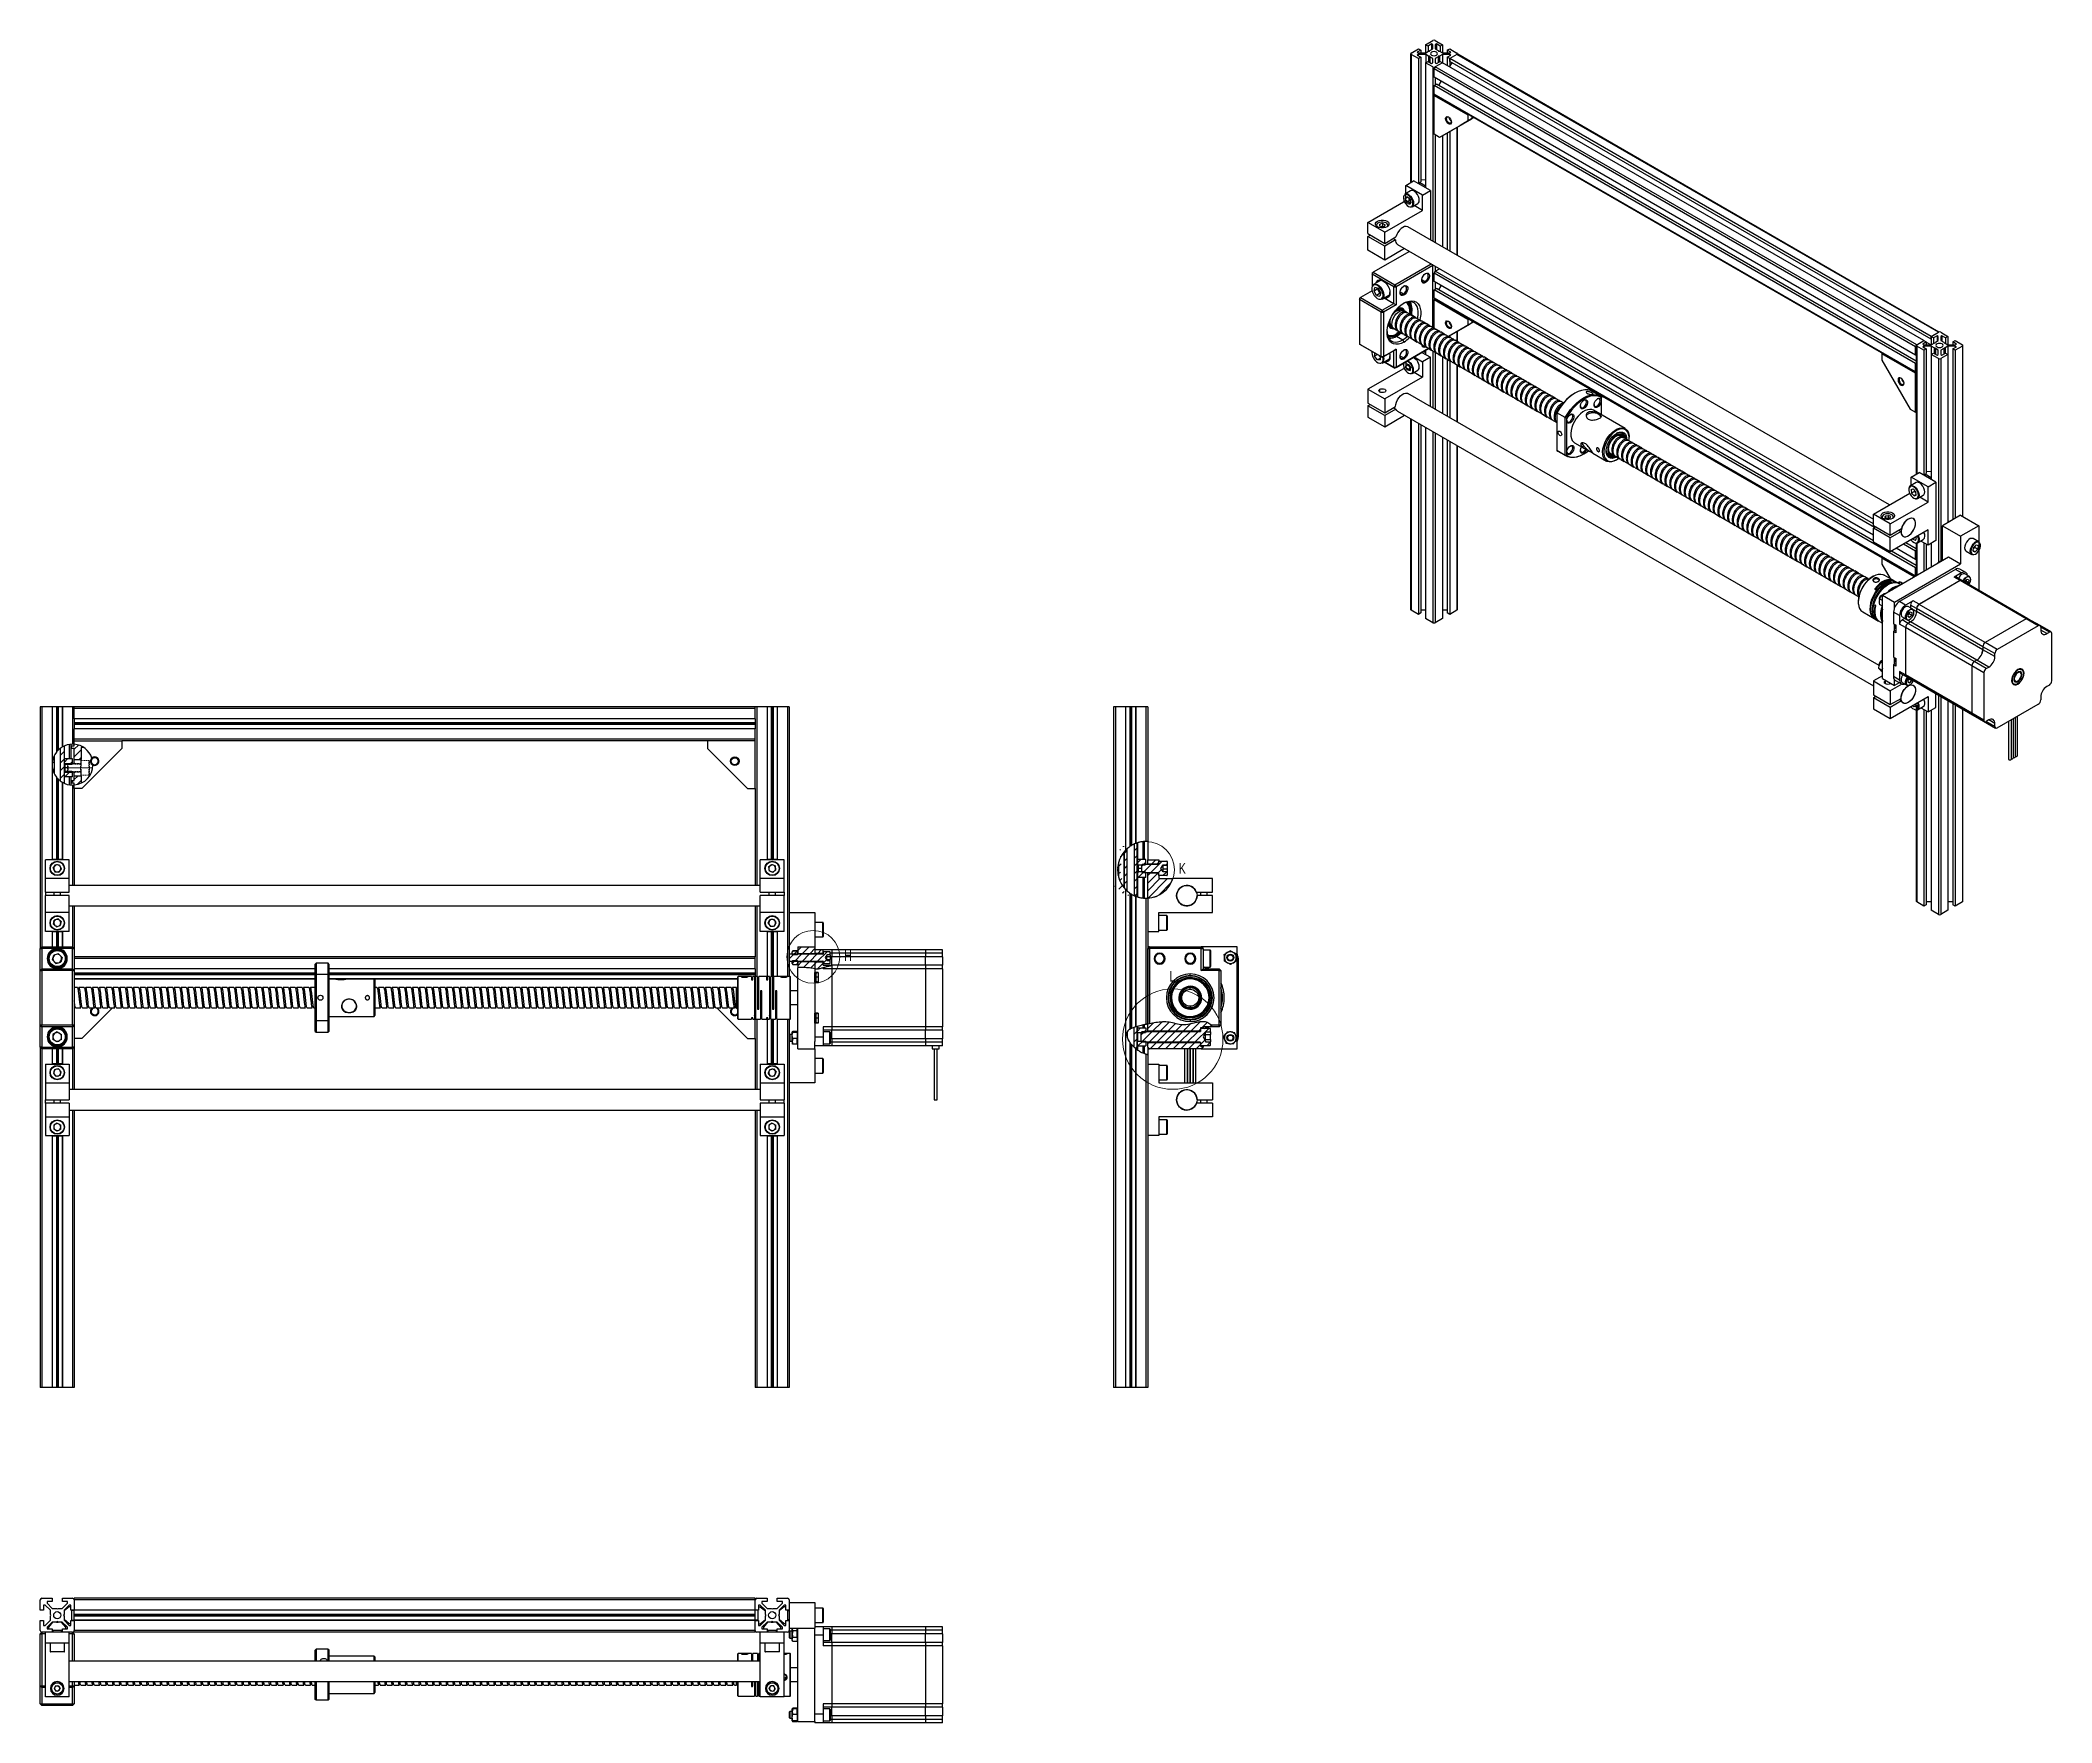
# Model space of a CAD drawing. Header units: millimetres. Extents: x 55 to 11032, y -227 to 3957.
# Drawn here: x 9851 to 11032, y 1030 to 2019 of the extents above; entities that cross this region are included whole.
import ezdxf

# ---------------------------------------------------------------- set-up
doc = ezdxf.new("R2010")
doc.units = ezdxf.units.MM
doc.header["$LTSCALE"] = 0.7
doc.linetypes.add('CENTER', pattern=[50.8, 31.75, -6.35, 6.35, -6.35])
doc.linetypes.add('HIDDEN', pattern=[9.525, 6.35, -3.175])
doc.layers.get('0').update_dxf_attribs({"color": 255})
doc.layers.add('DIM', color=94, linetype='Continuous', lineweight=25)
doc.layers.add('screw', color=33, linetype='Continuous', lineweight=13)
doc.styles.add('SLDTEXTSTYLE0', font='TXT', dxfattribs={"width": 0.75})
pattern_1 = [(45, (8287.9715, 850.3594), (-2.245064, 2.245064), [])]
pattern_2 = [(45, (7657.3897, 909.4594), (-2.245064, 2.245064), [])]

msp = doc.modelspace()

# ---------------------------------------------------------------- texts
at = {"color": 7, "linetype": 'Continuous', "lineweight": 18, "char_height": 6.35, "attachment_point": 1, "style": 'SLDTEXTSTYLE0'}
for s, insert in [('K', (10519.524, 1535.502)), ('H', (10322.957, 1484.348)), ('L', (10514.092, 1472.105))]:
    msp.add_mtext(s, dxfattribs=dict(at, insert=insert))

# ---------------------------------------------------------------- hatches: boundary and pattern name
at = {"linetype": 'Continuous', "lineweight": 18}
h = msp.add_hatch(dxfattribs=at)
h.set_pattern_fill('ANSI31', style=0)
h.set_pattern_definition(pattern_1)
edge = h.paths.add_edge_path(flags=0)
edge.add_line((9859.021, 1587.9), (9859.021, 1598.73))
edge.add_arc((9869.73, 1593.315), 12, 153.177345, 206.822655)
h = msp.add_hatch(dxfattribs=at)
h.set_pattern_fill('ANSI31', style=0)
h.set_pattern_definition(pattern_1)
edge = h.paths.add_edge_path(flags=0)
edge.add_arc((9869.73, 1593.315), 12, 114.624318, 127.41563)
edge.add_line((9862.439, 1602.846), (9862.439, 1583.784))
edge.add_arc((9869.73, 1593.315), 12, 232.58437, 245.375682)
edge.add_line((9864.73, 1582.406), (9864.73, 1604.224))
h = msp.add_hatch(dxfattribs=at)
h.set_pattern_fill('ANSI31', style=0)
h.set_pattern_definition(pattern_2)
h.paths.add_polyline_path([(9864.73, 1593.915), (9865.13, 1593.515), (9869.33, 1593.515), (9869.73, 1593.915), (9869.73, 1596.665), (9864.73, 1596.665)], flags=0)
h = msp.add_hatch(dxfattribs=at)
h.set_pattern_fill('ANSI31', style=0)
h.set_pattern_definition(pattern_1)
edge = h.paths.add_edge_path(flags=0)
edge.add_line((9870.73, 1604.315), (9869.03, 1604.315))
edge.add_line((9869.03, 1604.315), (9869.03, 1602.815))
edge.add_line((9869.03, 1602.815), (9870.73, 1602.815))
edge.add_line((9870.73, 1602.815), (9870.73, 1596.273))
edge.add_line((9870.73, 1596.273), (9874.73, 1596.273))
edge.add_line((9874.73, 1596.273), (9874.73, 1603.315))
edge.add_line((9874.73, 1603.315), (9876.363, 1603.315))
edge.add_arc((9869.73, 1593.315), 12, 56.44269, 85.219808)
edge.add_line((9870.73, 1605.273), (9870.73, 1604.315))
h = msp.add_hatch(dxfattribs=at)
h.set_pattern_fill('ANSI31', style=0)
h.set_pattern_definition(pattern_2)
h.paths.add_polyline_path([(9865.13, 1589.315), (9864.73, 1588.915), (9864.73, 1586.165), (9869.73, 1586.165), (9869.73, 1588.915), (9869.33, 1589.315)], flags=0)
h = msp.add_hatch(dxfattribs=at)
h.set_pattern_fill('ANSI31', style=0)
h.set_pattern_definition(pattern_1)
edge = h.paths.add_edge_path(flags=0)
edge.add_arc((9869.73, 1593.315), 12, 274.780192, 294.624318)
edge.add_line((9874.73, 1582.406), (9874.73, 1586.557))
edge.add_line((9874.73, 1586.557), (9870.73, 1586.557))
edge.add_line((9870.73, 1586.557), (9870.73, 1583.965))
edge.add_line((9870.73, 1583.965), (9869.03, 1583.965))
edge.add_line((9869.03, 1583.965), (9869.03, 1582.465))
edge.add_line((9869.03, 1582.465), (9870.73, 1582.465))
edge.add_line((9870.73, 1582.465), (9870.73, 1581.357))
h = msp.add_hatch(dxfattribs=at)
h.set_pattern_fill('ANSI31', style=0)
h.set_pattern_definition(pattern_1)
edge = h.paths.add_edge_path(flags=0)
edge.add_ellipse((10500.312, 1531.483), major_axis=(-33.315, 0), ratio=0.5, start_angle=300.503034, end_angle=301.968103, ccw=False)
edge.add_arc((10500.312, 1531.483), 16.658, 131.787114, 139.677775, ccw=False)
edge.add_spline(control_points=[(10489.212, 1543.903), (10489.212, 1543.903), (10489.227, 1543.917), (10489.255, 1543.942), (10489.295, 1543.977), (10489.362, 1544.036), (10489.447, 1544.109), (10489.553, 1544.201), (10489.69, 1544.316), (10489.843, 1544.44), (10490.053, 1544.609), (10490.3, 1544.8), (10490.561, 1544.989), (10490.8, 1545.161), (10491.057, 1545.336), (10491.316, 1545.503), (10491.545, 1545.649), (10491.78, 1545.792), (10492.005, 1545.921), (10492.206, 1546.037), (10492.404, 1546.145), (10492.582, 1546.239), (10492.747, 1546.325), (10492.899, 1546.401), (10493.024, 1546.462), (10493.145, 1546.521), (10493.244, 1546.567), (10493.31, 1546.598), (10493.377, 1546.628), (10493.412, 1546.644), (10493.412, 1546.644)], knot_values=[0, 0, 0, 0, 0.00042934, 0.00042934, 0.00042934, 0.00102929, 0.00102929, 0.00102929, 0.00177946, 0.00177946, 0.00177946, 0.00280484, 0.00280484, 0.00280484, 0.00373641, 0.00373641, 0.00373641, 0.00455671, 0.00455671, 0.00455671, 0.00528958, 0.00528958, 0.00528958, 0.00596622, 0.00596622, 0.00596622, 0.00662452, 0.00662452, 0.00662452, 0.00728405, 0.00728405, 0.00728405, 0.00728405], weights=[1, 1, 1, 1, 1, 1, 1, 1, 1, 1, 1, 1, 1, 1, 1, 1, 1, 1, 1, 1, 1, 1, 1, 1, 1, 1, 1, 1, 1, 1, 1], degree=3, periodic=0)
edge.add_arc((10500.312, 1531.483), 16.658, 108.552543, 114.470632, ccw=False)
edge.add_ellipse((10500.312, 1531.483), major_axis=(33.315, 0), ratio=0.5, start_angle=98.941466, end_angle=99.525918, ccw=False)
edge.add_ellipse((10500.312, 1531.483), major_axis=(23.557, 0), ratio=0.70710678, start_angle=94.738299, end_angle=102.544446, ccw=False)
edge.add_arc((10500.312, 1531.483), 16.658, 93.441699, 96.685773, ccw=False)
edge.add_arc((10500.312, 1531.483), 16.658, 86.558301, 93.441699, ccw=False)
edge.add_spline(control_points=[(10501.312, 1548.11), (10501.312, 1548.11), (10501.292, 1548.112), (10501.255, 1548.114), (10501.218, 1548.116), (10501.163, 1548.119), (10501.093, 1548.122), (10501.023, 1548.125), (10500.937, 1548.129), (10500.843, 1548.132), (10500.748, 1548.135), (10500.641, 1548.138), (10500.532, 1548.139), (10500.46, 1548.14), (10500.386, 1548.141), (10500.312, 1548.141)], knot_values=[0, 0, 0, 0, 0.00033543, 0.00033543, 0.00033543, 0.00067084, 0.00067084, 0.00067084, 0.00100664, 0.00100664, 0.00100664, 0.0013427, 0.0013427, 0.0013427, 0.00156251, 0.00156251, 0.00156251, 0.00156251], weights=[1, 1, 1, 1, 1, 1, 1, 1, 1, 1, 1, 1, 1, 1, 1, 1], degree=3, periodic=0)
edge.add_arc((10500.312, 1531.483), 16.658, 90, 111.112306)
edge.add_arc((10500.312, 1531.483), 16.658, 100.375503, 111.112306, ccw=False)
edge.add_ellipse((10500.312, 1531.483), major_axis=(23.557, 0), ratio=0.70710678, start_angle=97.376816, end_angle=105.440329)
edge.add_arc((10500.312, 1531.483), 16.658, 111.336137, 120.604019)
edge.add_ellipse((10500.312, 1531.483), major_axis=(19.234, 0), ratio=0.8660254, start_angle=117.123703, end_angle=119.076643)
edge.add_ellipse((10500.312, 1531.483), major_axis=(-19.234, 0), ratio=0.8660254, start_angle=299.076643, end_angle=301.09496)
edge.add_arc((10500.312, 1531.483), 16.658, 124.854177, 135.78703)
edge.add_ellipse((10500.312, 1531.483), major_axis=(-23.557, 0), ratio=0.70710678, start_angle=306.009827, end_angle=325.668522)
edge.add_arc((10500.312, 1531.483), 16.658, 136.08705, 154.222941, ccw=False)
edge.add_arc((10500.312, 1531.483), 16.658, 136.08705, 223.91295)
edge.add_arc((10500.312, 1531.483), 16.658, 205.777059, 223.91295, ccw=False)
edge.add_ellipse((10500.312, 1531.483), major_axis=(-23.557, 0), ratio=0.70710678, start_angle=34.331478, end_angle=53.990173)
edge.add_arc((10500.312, 1531.483), 16.658, 224.21297, 235.145823)
edge.add_ellipse((10500.312, 1531.483), major_axis=(-19.234, 0), ratio=0.8660254, start_angle=58.90504, end_angle=60.923357)
edge.add_ellipse((10500.312, 1531.483), major_axis=(19.234, 0), ratio=0.8660254, start_angle=240.923357, end_angle=242.876297)
edge.add_arc((10500.312, 1531.483), 16.658, 239.395981, 248.663863)
edge.add_ellipse((10500.312, 1531.483), major_axis=(23.557, 0), ratio=0.70710678, start_angle=254.559671, end_angle=262.623184)
edge.add_arc((10500.312, 1531.483), 16.658, 248.887694, 259.624497, ccw=False)
edge.add_arc((10500.312, 1531.483), 16.658, 248.887694, 270)
edge.add_spline(control_points=[(10500.312, 1514.825), (10500.423, 1514.825), (10500.537, 1514.827), (10500.642, 1514.829), (10500.748, 1514.831), (10500.848, 1514.834), (10500.936, 1514.837), (10501.023, 1514.84), (10501.1, 1514.844), (10501.159, 1514.847), (10501.219, 1514.85), (10501.262, 1514.853), (10501.287, 1514.854), (10501.303, 1514.855), (10501.312, 1514.855), (10501.312, 1514.855)], knot_values=[0, 0, 0, 0, 0.00033544, 0.00033544, 0.00033544, 0.00067084, 0.00067084, 0.00067084, 0.00100664, 0.00100664, 0.00100664, 0.0013427, 0.0013427, 0.0013427, 0.00156251, 0.00156251, 0.00156251, 0.00156251], weights=[1, 1, 1, 1, 1, 1, 1, 1, 1, 1, 1, 1, 1, 1, 1, 1], degree=3, periodic=0)
edge.add_arc((10500.312, 1531.483), 16.658, 266.558301, 273.441699, ccw=False)
edge.add_arc((10500.312, 1531.483), 16.658, 263.314227, 266.558301, ccw=False)
edge.add_ellipse((10500.312, 1531.483), major_axis=(23.557, 0), ratio=0.70710678, start_angle=257.455554, end_angle=265.261701, ccw=False)
edge.add_ellipse((10500.312, 1531.483), major_axis=(33.315, 0), ratio=0.5, start_angle=260.474082, end_angle=261.058534, ccw=False)
edge.add_arc((10500.312, 1531.483), 16.658, 245.529368, 251.447457, ccw=False)
edge.add_spline(control_points=[(10493.412, 1516.322), (10493.412, 1516.322), (10493.365, 1516.343), (10493.277, 1516.384), (10493.188, 1516.425), (10493.053, 1516.489), (10492.892, 1516.569), (10492.703, 1516.663), (10492.47, 1516.784), (10492.227, 1516.919), (10491.955, 1517.07), (10491.659, 1517.245), (10491.374, 1517.426), (10491.097, 1517.602), (10490.821, 1517.79), (10490.566, 1517.974), (10490.354, 1518.127), (10490.152, 1518.28), (10489.973, 1518.422), (10489.796, 1518.562), (10489.637, 1518.694), (10489.51, 1518.802), (10489.419, 1518.88), (10489.343, 1518.946), (10489.292, 1518.991), (10489.24, 1519.037), (10489.212, 1519.063), (10489.212, 1519.063)], knot_values=[0, 0, 0, 0, 0.00075331, 0.00075331, 0.00075331, 0.00152616, 0.00152616, 0.00152616, 0.00243547, 0.00243547, 0.00243547, 0.00345193, 0.00345193, 0.00345193, 0.00443771, 0.00443771, 0.00443771, 0.00525401, 0.00525401, 0.00525401, 0.00605705, 0.00605705, 0.00605705, 0.0066355, 0.0066355, 0.0066355, 0.00721866, 0.00721866, 0.00721866, 0.00721866], weights=[1, 1, 1, 1, 1, 1, 1, 1, 1, 1, 1, 1, 1, 1, 1, 1, 1, 1, 1, 1, 1, 1, 1, 1, 1, 1, 1, 1], degree=3, periodic=0)
edge.add_arc((10500.312, 1531.483), 16.658, 220.322225, 228.212886, ccw=False)
edge.add_ellipse((10500.312, 1531.483), major_axis=(-33.315, 0), ratio=0.5, start_angle=58.031897, end_angle=59.496966, ccw=False)
edge.add_ellipse((10500.312, 1531.483), major_axis=(-23.557, 0), ratio=0.70710678, start_angle=21.262328, end_angle=48.568236, ccw=False)
edge.add_arc((10500.312, 1531.483), 16.658, 164.615549, 195.384451, ccw=False)
edge.add_ellipse((10500.312, 1531.483), major_axis=(-23.557, 0), ratio=0.70710678, start_angle=311.431764, end_angle=338.737672, ccw=False)
h = msp.add_hatch(dxfattribs=at)
h.set_pattern_fill('ANSI31', style=0)
h.set_pattern_definition(pattern_1)
edge = h.paths.add_edge_path(flags=0)
edge.add_arc((10500.312, 1531.483), 16.658, 220.322225, 228.212886)
edge.add_line((10489.212, 1519.063), (10489.212, 1543.903))
edge.add_arc((10500.312, 1531.483), 16.658, 131.787114, 139.677775)
edge.add_line((10487.612, 1542.262), (10487.612, 1520.704))
h = msp.add_hatch(dxfattribs=at)
h.set_pattern_fill('ANSI31', style=0)
h.set_pattern_definition(pattern_1)
edge = h.paths.add_edge_path(flags=0)
edge.add_arc((10500.312, 1531.483), 16.658, 108.552543, 114.470632)
edge.add_line((10493.412, 1546.644), (10493.412, 1516.322))
edge.add_arc((10500.312, 1531.483), 16.658, 245.529368, 251.447457)
edge.add_line((10495.012, 1515.691), (10495.012, 1547.275))
h = msp.add_hatch(dxfattribs=at)
h.set_pattern_fill('ANSI31', style=0)
h.set_pattern_definition(pattern_1)
h.paths.add_polyline_path([(10495.312, 1534.815), (10495.712, 1534.415), (10499.912, 1534.415), (10500.312, 1534.815), (10500.312, 1537.565), (10495.312, 1537.565)], flags=0)
h = msp.add_hatch(dxfattribs=at)
h.set_pattern_fill('ANSI31', style=0)
h.set_pattern_definition(pattern_1)
edge = h.paths.add_edge_path(flags=0)
edge.add_line((10497.812, 1530.26), (10498.257, 1529.815))
edge.add_line((10498.257, 1529.815), (10507.612, 1529.815))
edge.add_arc((10507.612, 1529.615), 0.2, 0, 90, ccw=False)
edge.add_line((10507.812, 1529.615), (10507.812, 1528.065))
edge.add_line((10507.812, 1528.065), (10512.562, 1528.065))
edge.add_arc((10512.562, 1528.315), 0.25, 270, 360)
edge.add_line((10512.812, 1528.315), (10512.812, 1530.265))
edge.add_line((10512.812, 1530.265), (10510.312, 1530.265))
edge.add_line((10510.312, 1530.265), (10510.312, 1530.273))
edge.add_line((10510.312, 1530.273), (10509.133, 1532.315))
edge.add_line((10509.133, 1532.315), (10510.312, 1534.357))
edge.add_line((10510.312, 1534.357), (10510.312, 1534.365))
edge.add_line((10510.312, 1534.365), (10512.812, 1534.365))
edge.add_line((10512.812, 1534.365), (10512.812, 1536.315))
edge.add_arc((10512.562, 1536.315), 0.25, 0, 90)
edge.add_line((10512.562, 1536.565), (10507.812, 1536.565))
edge.add_line((10507.812, 1536.565), (10507.812, 1535.015))
edge.add_arc((10507.612, 1535.015), 0.2, 270, 360, ccw=False)
edge.add_line((10507.612, 1534.815), (10498.257, 1534.815))
edge.add_line((10498.257, 1534.815), (10497.812, 1534.37))
edge.add_line((10497.812, 1534.37), (10497.812, 1530.26))
h = msp.add_hatch(dxfattribs=at)
h.set_pattern_fill('ANSI31', style=0)
h.set_pattern_definition(pattern_1)
h.paths.add_polyline_path([(10501.312, 1537.315), (10501.312, 1535.065), (10506.812, 1535.065), (10507.812, 1536.065), (10507.812, 1537.315)], flags=0)
h = msp.add_hatch(dxfattribs=at)
h.set_pattern_fill('ANSI31', style=0)
h.set_pattern_definition(pattern_1)
h.paths.add_polyline_path([(10495.712, 1530.215), (10495.312, 1529.815), (10495.312, 1527.065), (10500.312, 1527.065), (10500.312, 1529.815), (10499.912, 1530.215)], flags=0)
h = msp.add_hatch(dxfattribs=at)
h.set_pattern_fill('ANSI31', style=0)
h.set_pattern_definition(pattern_1)
edge = h.paths.add_edge_path(flags=0)
edge.add_line((10507.812, 1526.315), (10507.812, 1528.565))
edge.add_line((10507.812, 1528.565), (10506.812, 1529.565))
edge.add_line((10506.812, 1529.565), (10501.312, 1529.565))
edge.add_line((10501.312, 1529.565), (10501.312, 1514.855))
edge.add_arc((10500.312, 1531.483), 16.658, 273.441699, 341.926027)
edge.add_line((10516.147, 1526.315), (10507.812, 1526.315))
h = msp.add_hatch(dxfattribs=at)
h.set_pattern_fill('ANSI31', style=0)
h.set_pattern_definition(pattern_1)
edge = h.paths.add_edge_path(flags=0)
edge.add_line((10290.73, 1481.495), (10290.73, 1478.275))
edge.add_line((10290.73, 1478.275), (10291.12, 1477.885))
edge.add_line((10291.12, 1477.885), (10310.53, 1477.885))
edge.add_arc((10310.53, 1477.685), 0.2, 0, 90, ccw=False)
edge.add_line((10310.73, 1477.685), (10310.73, 1476.385))
edge.add_line((10310.73, 1476.385), (10314.53, 1476.385))
edge.add_arc((10314.53, 1476.585), 0.2, 270, 360)
edge.add_line((10314.73, 1476.585), (10314.73, 1478.224))
edge.add_line((10314.73, 1478.224), (10312.73, 1478.224))
edge.add_line((10312.73, 1478.224), (10312.73, 1478.35))
edge.add_line((10312.73, 1478.35), (10311.843, 1479.885))
edge.add_line((10311.843, 1479.885), (10312.73, 1481.421))
edge.add_line((10312.73, 1481.421), (10312.73, 1481.546))
edge.add_line((10312.73, 1481.546), (10314.73, 1481.546))
edge.add_line((10314.73, 1481.546), (10314.73, 1483.185))
edge.add_arc((10314.53, 1483.185), 0.2, 0, 90)
edge.add_line((10314.53, 1483.385), (10310.73, 1483.385))
edge.add_line((10310.73, 1483.385), (10310.73, 1482.085))
edge.add_arc((10310.53, 1482.085), 0.2, 270, 360, ccw=False)
edge.add_line((10310.53, 1481.885), (10291.12, 1481.885))
edge.add_line((10291.12, 1481.885), (10290.73, 1481.495))
h = msp.add_hatch(dxfattribs=at)
h.set_pattern_fill('ANSI31', style=0)
h.set_pattern_definition(pattern_1)
h.paths.add_polyline_path([(10292.796, 1483.845), (10292.53, 1483.385), (10292.53, 1481.885), (10292.775, 1481.535), (10295.459, 1481.535), (10295.705, 1481.885), (10295.73, 1481.885), (10295.73, 1483.385), (10295.33, 1483.385), (10295.33, 1483.845)], flags=0)
h = msp.add_hatch(dxfattribs=at)
h.set_pattern_fill('ANSI31', style=0)
h.set_pattern_definition(pattern_1)
h.paths.add_polyline_path([(10292.796, 1475.925), (10295.33, 1475.925), (10295.33, 1476.385), (10295.73, 1476.385), (10295.73, 1477.885), (10295.705, 1477.885), (10295.459, 1478.235), (10292.775, 1478.235), (10292.53, 1477.885), (10292.53, 1476.385)], flags=0)
h = msp.add_hatch(dxfattribs=at)
h.set_pattern_fill('ANSI31', style=0)
h.set_pattern_definition(pattern_1)
h.paths.add_polyline_path([(10295.73, 1486.315), (10295.73, 1482.385), (10305.73, 1482.385), (10305.73, 1486.315)], flags=0)
h = msp.add_hatch(dxfattribs=at)
h.set_pattern_fill('ANSI31', style=0)
h.set_pattern_definition(pattern_1)
edge = h.paths.add_edge_path(flags=0)
edge.add_line((10295.73, 1477.385), (10295.73, 1473.958))
edge.add_spline(control_points=[(10295.73, 1473.958), (10297.601, 1474.073), (10300.917, 1474.213), (10304.32, 1473.515), (10305.73, 1473.385)], knot_values=[0.60023761, 0.60023761, 0.60023761, 0.60023761, 0.67196142, 0.72536343, 0.72536343, 0.72536343, 0.72536343], weights=[1, 1, 1, 1, 1], degree=3, periodic=0)
edge.add_line((10305.73, 1473.385), (10305.73, 1477.385))
edge.add_line((10305.73, 1477.385), (10295.73, 1477.385))
h = msp.add_hatch(dxfattribs=at)
h.set_pattern_fill('ANSI31', style=0)
h.set_pattern_definition(pattern_1)
h.paths.add_polyline_path([(10310.73, 1484.501), (10305.73, 1484.501), (10305.73, 1482.385), (10310.73, 1482.385)], flags=0)
h = msp.add_hatch(dxfattribs=at)
h.set_pattern_fill('ANSI31', style=0)
h.set_pattern_definition(pattern_1)
edge = h.paths.add_edge_path(flags=0)
edge.add_line((10310.73, 1475.388), (10310.73, 1477.385))
edge.add_line((10310.73, 1477.385), (10305.73, 1477.385))
edge.add_line((10305.73, 1477.385), (10305.73, 1473.385))
edge.add_spline(control_points=[(10305.73, 1473.385), (10306.629, 1473.303), (10308.847, 1473.266), (10311.83, 1474.628), (10314.738, 1474.987), (10315.728, 1475.388)], knot_values=[0.72536343, 0.72536343, 0.72536343, 0.72536343, 0.75940054, 0.81098657, 0.85197508, 0.85197508, 0.85197508, 0.85197508], weights=[1, 1, 1, 1, 1, 1], degree=3, periodic=0)
edge.add_line((10315.728, 1475.388), (10310.73, 1475.388))
h = msp.add_hatch(dxfattribs=at)
h.set_pattern_fill('ANSI31', style=0)
h.set_pattern_definition(pattern_1)
edge = h.paths.add_edge_path(flags=0)
edge.add_line((10501.312, 1436.615), (10532.312, 1436.615))
edge.add_line((10532.312, 1436.615), (10532.312, 1438.715))
edge.add_line((10532.312, 1438.715), (10533.312, 1438.715))
edge.add_line((10533.312, 1438.715), (10533.812, 1439.215))
edge.add_line((10533.812, 1439.215), (10533.812, 1439.315))
edge.add_line((10533.812, 1439.315), (10539.236, 1439.315))
edge.add_spline(control_points=[(10539.236, 1439.315), (10538.552, 1440.269), (10534.066, 1444.57), (10524.124, 1438.571), (10513.239, 1442.948), (10506.187, 1441.766), (10501.643, 1440.918), (10501.312, 1440.855)], knot_values=[0.47741477, 0.47741477, 0.47741477, 0.47741477, 0.50474141, 0.62938669, 0.67540203, 0.7798837, 0.78814443, 0.78814443, 0.78814443, 0.78814443], weights=[1, 1, 1, 1, 1, 1, 1, 1], degree=3, periodic=0)
edge.add_line((10501.312, 1440.855), (10501.312, 1436.615))
h = msp.add_hatch(dxfattribs=at)
h.set_pattern_fill('ANSI31', style=0)
h.set_pattern_definition(pattern_1)
edge = h.paths.add_edge_path(flags=0)
edge.add_spline(control_points=[(10539.236, 1439.315), (10538.989, 1439.66), (10538.715, 1439.996), (10538.407, 1440.315)], knot_values=[0, 0, 0, 0, 0.00163933, 0.00163933, 0.00163933, 0.00163933], weights=[1, 1, 1, 1], degree=3, periodic=0)
edge.add_spline(control_points=[(10538.407, 1440.315), (10537.926, 1440.813), (10533.546, 1444.257), (10524.124, 1438.571), (10513.239, 1442.948), (10506.554, 1441.828), (10502.312, 1441.042)], knot_values=[0.4877637, 0.4877637, 0.4877637, 0.4877637, 0.50474141, 0.62938669, 0.67540203, 0.7798837, 0.7798837, 0.7798837, 0.7798837], weights=[1, 1, 1, 1, 1, 1, 1], degree=3, periodic=0)
edge.add_spline(control_points=[(10502.312, 1441.042), (10501.978, 1440.981), (10501.645, 1440.918), (10501.312, 1440.855)], knot_values=[0, 0, 0, 0, 0.00142656, 0.00142656, 0.00142656, 0.00142656], weights=[1, 1, 1, 1], degree=3, periodic=0)
edge.add_spline(control_points=[(10501.312, 1440.855), (10501.643, 1440.918), (10506.187, 1441.766), (10513.239, 1442.948), (10524.124, 1438.571), (10534.066, 1444.57), (10538.552, 1440.269), (10539.236, 1439.315)], knot_values=[0.21185557, 0.21185557, 0.21185557, 0.21185557, 0.2201163, 0.32459797, 0.37061331, 0.49525859, 0.52258523, 0.52258523, 0.52258523, 0.52258523], weights=[1, 1, 1, 1, 1, 1, 1, 1], degree=3, periodic=0)
h = msp.add_hatch(dxfattribs=at)
h.set_pattern_fill('ANSI31', style=0)
h.set_pattern_definition(pattern_1)
edge = h.paths.add_edge_path(flags=0)
edge.add_spline(control_points=[(10493.412, 1438.923), (10493.94, 1439.102), (10494.481, 1439.264), (10495.012, 1439.414)], knot_values=[0.14916351, 0.14916351, 0.14916351, 0.14916351, 0.16108766, 0.16108766, 0.16108766, 0.16108766], weights=[1, 1, 1, 1], degree=3, periodic=0)
edge.add_spline(control_points=[(10495.012, 1439.414), (10495.112, 1439.442), (10495.212, 1439.469), (10495.312, 1439.497)], knot_values=[0, 0, 0, 0, 0.00060577, 0.00060577, 0.00060577, 0.00060577], weights=[1, 1, 1, 1], degree=3, periodic=0)
edge.add_spline(control_points=[(10495.312, 1439.497), (10496.328, 1439.776), (10497.349, 1440.028), (10498.372, 1440.255)], knot_values=[0, 0, 0, 0, 0.00439439, 0.00439439, 0.00439439, 0.00439439], weights=[1, 1, 1, 1], degree=3, periodic=0)
edge.add_spline(control_points=[(10498.372, 1440.255), (10498.688, 1440.326), (10499, 1440.393), (10499.312, 1440.458)], knot_values=[0.18749753, 0.18749753, 0.18749753, 0.18749753, 0.1952307, 0.1952307, 0.1952307, 0.1952307], weights=[1, 1, 1, 1], degree=3, periodic=0)
edge.add_line((10499.312, 1440.458), (10499.312, 1440.458))
edge.add_spline(control_points=[(10499.312, 1440.458), (10499.981, 1440.598), (10500.644, 1440.728), (10501.312, 1440.855)], knot_values=[0.1952307, 0.1952307, 0.1952307, 0.1952307, 0.21185557, 0.21185557, 0.21185557, 0.21185557], weights=[1, 1, 1, 1], degree=3, periodic=0)
edge.add_spline(control_points=[(10501.312, 1440.855), (10501.312, 1440.855), (10501.293, 1440.851), (10501.257, 1440.845), (10501.221, 1440.838), (10501.167, 1440.827), (10501.099, 1440.815), (10501.031, 1440.802), (10500.947, 1440.785), (10500.855, 1440.768), (10500.761, 1440.75), (10500.656, 1440.729), (10500.548, 1440.708), (10500.471, 1440.693), (10500.391, 1440.677), (10500.312, 1440.661)], knot_values=[0, 0, 0, 0, 0.00033135, 0.00033135, 0.00033135, 0.00066255, 0.00066255, 0.00066255, 0.00099624, 0.00099624, 0.00099624, 0.00133557, 0.00133557, 0.00133557, 0.0015768, 0.0015768, 0.0015768, 0.0015768], weights=[1, 1, 1, 1, 1, 1, 1, 1, 1, 1, 1, 1, 1, 1, 1, 1], degree=3, periodic=0)
edge.add_spline(control_points=[(10500.312, 1440.661), (10498.711, 1440.345), (10496.797, 1439.921), (10494.657, 1439.314), (10494.312, 1439.21)], knot_values=[0.79646231, 0.79646231, 0.79646231, 0.79646231, 0.8364224, 0.84412407, 0.84412407, 0.84412407, 0.84412407], weights=[1, 1, 1, 1, 1], degree=3, periodic=0)
edge.add_spline(control_points=[(10494.312, 1439.21), (10494.657, 1439.314), (10495.691, 1439.607), (10496.673, 1439.858), (10497.312, 1440.011)], knot_values=[0.15587593, 0.15587593, 0.15587593, 0.15587593, 0.1635776, 0.17891192, 0.17891192, 0.17891192, 0.17891192], weights=[1, 1, 1, 1, 1], degree=3, periodic=0)
edge.add_spline(control_points=[(10497.312, 1440.011), (10496.288, 1439.766), (10495.266, 1439.5), (10494.251, 1439.192)], knot_values=[0, 0, 0, 0, 0.00440522, 0.00440522, 0.00440522, 0.00440522], weights=[1, 1, 1, 1], degree=3, periodic=0)
edge.add_spline(control_points=[(10494.251, 1439.192), (10493.415, 1438.938), (10492.58, 1438.648), (10491.831, 1438.303)], knot_values=[0.84457455, 0.84457455, 0.84457455, 0.84457455, 0.86320766, 0.86320766, 0.86320766, 0.86320766], weights=[1, 1, 1, 1], degree=3, periodic=0)
edge.add_spline(control_points=[(10491.831, 1438.303), (10491.656, 1438.222), (10491.483, 1438.137), (10491.312, 1438.047)], knot_values=[0, 0, 0, 0, 0.00065245, 0.00065245, 0.00065245, 0.00065245], weights=[1, 1, 1, 1], degree=3, periodic=0)
edge.add_spline(control_points=[(10491.312, 1438.047), (10491.136, 1437.954), (10490.962, 1437.855), (10490.792, 1437.748)], knot_values=[0, 0, 0, 0, 0.00067034, 0.00067034, 0.00067034, 0.00067034], weights=[1, 1, 1, 1], degree=3, periodic=0)
edge.add_spline(control_points=[(10490.792, 1437.748), (10490.223, 1437.391), (10488.113, 1435.563), (10489.135, 1432.456), (10490.792, 1430.143)], knot_values=[0.87242657, 0.87242657, 0.87242657, 0.87242657, 0.88886917, 0.94622452, 0.94622452, 0.94622452, 0.94622452], weights=[1, 1, 1, 1, 1], degree=3, periodic=0)
edge.add_spline(control_points=[(10490.792, 1430.143), (10490.96, 1429.909), (10491.133, 1429.68), (10491.312, 1429.456)], knot_values=[0, 0, 0, 0, 0.00091215, 0.00091215, 0.00091215, 0.00091215], weights=[1, 1, 1, 1], degree=3, periodic=0)
edge.add_spline(control_points=[(10491.312, 1429.456), (10491.481, 1429.244), (10491.654, 1429.036), (10491.831, 1428.832)], knot_values=[0, 0, 0, 0, 0.0008657, 0.0008657, 0.0008657, 0.0008657], weights=[1, 1, 1, 1], degree=3, periodic=0)
edge.add_spline(control_points=[(10491.831, 1428.832), (10492.562, 1427.991), (10493.387, 1427.188), (10494.251, 1426.469)], knot_values=[0.95720311, 0.95720311, 0.95720311, 0.95720311, 0.97870958, 0.97870958, 0.97870958, 0.97870958], weights=[1, 1, 1, 1], degree=3, periodic=0)
edge.add_spline(control_points=[(10494.251, 1426.469), (10495.227, 1425.656), (10496.251, 1424.946), (10497.312, 1424.385)], knot_values=[0, 0, 0, 0, 0.0048039, 0.0048039, 0.0048039, 0.0048039], weights=[1, 1, 1, 1], degree=3, periodic=0)
edge.add_spline(control_points=[(10497.312, 1424.385), (10497.168, 1424.461), (10496.167, 1425.011), (10495.148, 1425.727), (10494.312, 1426.418)], knot_values=[0.99650627, 0.99650627, 0.99650627, 0.99650627, 1, 1.02078762, 1.02078762, 1.02078762, 1.02078762], weights=[1, 1, 1, 1, 1], degree=3, periodic=0)
edge.add_spline(control_points=[(10494.312, 1426.418), (10495.148, 1425.727), (10497.201, 1424.286), (10499.178, 1423.514), (10500.312, 1423.207)], knot_values=[0.97921238, 0.97921238, 0.97921238, 0.97921238, 1, 1.02811681, 1.02811681, 1.02811681, 1.02811681], weights=[1, 1, 1, 1, 1], degree=3, periodic=0)
edge.add_spline(control_points=[(10500.312, 1423.207), (10500.425, 1423.176), (10500.541, 1423.146), (10500.649, 1423.119), (10500.757, 1423.093), (10500.86, 1423.068), (10500.95, 1423.048), (10501.037, 1423.028), (10501.113, 1423.011), (10501.172, 1422.999), (10501.229, 1422.986), (10501.27, 1422.978), (10501.292, 1422.973), (10501.305, 1422.971), (10501.312, 1422.969), (10501.312, 1422.969)], knot_values=[0, 0, 0, 0, 0.00035315, 0.00035315, 0.00035315, 0.0007068, 0.0007068, 0.0007068, 0.0010528, 0.0010528, 0.0010528, 0.00138967, 0.00138967, 0.00138967, 0.00158501, 0.00158501, 0.00158501, 0.00158501], weights=[1, 1, 1, 1, 1, 1, 1, 1, 1, 1, 1, 1, 1, 1, 1, 1], degree=3, periodic=0)
edge.add_spline(control_points=[(10501.312, 1422.969), (10500.646, 1423.107), (10499.98, 1423.283), (10499.312, 1423.515)], knot_values=[0.96360963, 0.96360963, 0.96360963, 0.96360963, 0.98014091, 0.98014091, 0.98014091, 0.98014091], weights=[1, 1, 1, 1], degree=3, periodic=0)
edge.add_spline(control_points=[(10499.312, 1423.515), (10498.999, 1423.623), (10498.686, 1423.744), (10498.372, 1423.878)], knot_values=[0.98014091, 0.98014091, 0.98014091, 0.98014091, 0.9878601, 0.9878601, 0.9878601, 0.9878601], weights=[1, 1, 1, 1], degree=3, periodic=0)
edge.add_spline(control_points=[(10498.372, 1423.878), (10497.318, 1424.33), (10496.292, 1424.93), (10495.312, 1425.642)], knot_values=[0, 0, 0, 0, 0.0046741, 0.0046741, 0.0046741, 0.0046741], weights=[1, 1, 1, 1], degree=3, periodic=0)
edge.add_spline(control_points=[(10495.312, 1425.642), (10495.211, 1425.715), (10495.111, 1425.789), (10495.012, 1425.865)], knot_values=[0, 0, 0, 0, 0.0006399, 0.0006399, 0.0006399, 0.0006399], weights=[1, 1, 1, 1], degree=3, periodic=0)
edge.add_spline(control_points=[(10495.012, 1425.865), (10494.465, 1426.278), (10493.927, 1426.729), (10493.412, 1427.206)], knot_values=[0.01505014, 0.01505014, 0.01505014, 0.01505014, 0.02837723, 0.02837723, 0.02837723, 0.02837723], weights=[1, 1, 1, 1], degree=3, periodic=0)
edge.add_spline(control_points=[(10493.412, 1427.206), (10493.412, 1427.206), (10493.385, 1427.23), (10493.337, 1427.275), (10493.286, 1427.323), (10493.209, 1427.395), (10493.118, 1427.482), (10493.004, 1427.591), (10492.865, 1427.728), (10492.718, 1427.877), (10492.519, 1428.077), (10492.301, 1428.307), (10492.085, 1428.547), (10491.776, 1428.888), (10491.463, 1429.258), (10491.172, 1429.634), (10490.807, 1430.104), (10490.466, 1430.596), (10490.173, 1431.079), (10489.905, 1431.523), (10489.67, 1431.975), (10489.491, 1432.388), (10489.411, 1432.571), (10489.341, 1432.75), (10489.289, 1432.896), (10489.263, 1432.967), (10489.242, 1433.031), (10489.228, 1433.073), (10489.218, 1433.105), (10489.212, 1433.123), (10489.212, 1433.123)], knot_values=[0, 0, 0, 0, 0.00056399, 0.00056399, 0.00056399, 0.0011609, 0.0011609, 0.0011609, 0.00190619, 0.00190619, 0.00190619, 0.00291007, 0.00291007, 0.00291007, 0.00434377, 0.00434377, 0.00434377, 0.00614227, 0.00614227, 0.00614227, 0.00779289, 0.00779289, 0.00779289, 0.00852095, 0.00852095, 0.00852095, 0.00887567, 0.00887567, 0.00887567, 0.00914145, 0.00914145, 0.00914145, 0.00914145], weights=[1, 1, 1, 1, 1, 1, 1, 1, 1, 1, 1, 1, 1, 1, 1, 1, 1, 1, 1, 1, 1, 1, 1, 1, 1, 1, 1, 1, 1, 1, 1], degree=3, periodic=0)
edge.add_spline(control_points=[(10489.212, 1433.123), (10488.859, 1434.218), (10488.819, 1435.246), (10489.212, 1436.107)], knot_values=[0.07851817, 0.07851817, 0.07851817, 0.07851817, 0.10656723, 0.10656723, 0.10656723, 0.10656723], weights=[1, 1, 1, 1], degree=3, periodic=0)
edge.add_spline(control_points=[(10489.212, 1436.107), (10489.212, 1436.107), (10489.213, 1436.111), (10489.217, 1436.118), (10489.225, 1436.136), (10489.243, 1436.175), (10489.268, 1436.223), (10489.301, 1436.288), (10489.347, 1436.37), (10489.402, 1436.456), (10489.52, 1436.643), (10489.686, 1436.852), (10489.89, 1437.051), (10490.073, 1437.231), (10490.292, 1437.409), (10490.531, 1437.576), (10490.748, 1437.727), (10490.988, 1437.872), (10491.232, 1438.004), (10491.457, 1438.126), (10491.691, 1438.24), (10491.916, 1438.342), (10492.127, 1438.437), (10492.334, 1438.523), (10492.52, 1438.597), (10492.698, 1438.668), (10492.861, 1438.728), (10492.995, 1438.777), (10493.127, 1438.825), (10493.233, 1438.862), (10493.303, 1438.886), (10493.374, 1438.911), (10493.412, 1438.923), (10493.412, 1438.923)], knot_values=[0, 0, 0, 0, 0.0001499, 0.0001499, 0.0001499, 0.00050857, 0.00050857, 0.00050857, 0.00098453, 0.00098453, 0.00098453, 0.00202497, 0.00202497, 0.00202497, 0.00296134, 0.00296134, 0.00296134, 0.0038087, 0.0038087, 0.0038087, 0.00458757, 0.00458757, 0.00458757, 0.00531676, 0.00531676, 0.00531676, 0.00601307, 0.00601307, 0.00601307, 0.00669763, 0.00669763, 0.00669763, 0.00738296, 0.00738296, 0.00738296, 0.00738296], weights=[1, 1, 1, 1, 1, 1, 1, 1, 1, 1, 1, 1, 1, 1, 1, 1, 1, 1, 1, 1, 1, 1, 1, 1, 1, 1, 1, 1, 1, 1, 1, 1, 1, 1], degree=3, periodic=0)
h = msp.add_hatch(dxfattribs=at)
h.set_pattern_fill('ANSI31', style=0)
h.set_pattern_definition(pattern_1)
edge = h.paths.add_edge_path(flags=0)
edge.add_spline(control_points=[(10489.212, 1436.107), (10488.819, 1435.246), (10488.859, 1434.218), (10489.212, 1433.123)], knot_values=[0.89343277, 0.89343277, 0.89343277, 0.89343277, 0.92148183, 0.92148183, 0.92148183, 0.92148183], weights=[1, 1, 1, 1], degree=3, periodic=0)
edge.add_line((10489.212, 1433.123), (10489.212, 1436.107))
h = msp.add_hatch(dxfattribs=at)
h.set_pattern_fill('ANSI31', style=0)
h.set_pattern_definition(pattern_1)
edge = h.paths.add_edge_path(flags=0)
edge.add_spline(control_points=[(10493.412, 1427.206), (10493.927, 1426.729), (10494.465, 1426.278), (10495.012, 1425.865)], knot_values=[0.97162277, 0.97162277, 0.97162277, 0.97162277, 0.98494986, 0.98494986, 0.98494986, 0.98494986], weights=[1, 1, 1, 1], degree=3, periodic=0)
edge.add_line((10495.012, 1425.865), (10495.012, 1439.414))
edge.add_spline(control_points=[(10495.012, 1439.414), (10494.481, 1439.264), (10493.94, 1439.102), (10493.412, 1438.923)], knot_values=[0.83891234, 0.83891234, 0.83891234, 0.83891234, 0.85083649, 0.85083649, 0.85083649, 0.85083649], weights=[1, 1, 1, 1], degree=3, periodic=0)
edge.add_line((10493.412, 1438.923), (10493.412, 1427.206))
h = msp.add_hatch(dxfattribs=at)
h.set_pattern_fill('ANSI31', style=0)
h.set_pattern_definition(pattern_1)
h.paths.add_polyline_path([(10495.352, 1435.775), (10500.062, 1435.775), (10500.312, 1436.025), (10500.312, 1438.565), (10495.312, 1438.565), (10495.312, 1435.815)], flags=0)
h = msp.add_hatch(dxfattribs=at)
h.set_pattern_fill('ANSI31', style=0)
h.set_pattern_definition(pattern_1)
h.paths.add_polyline_path([(10495.312, 1430.815), (10495.312, 1428.065), (10500.312, 1428.065), (10500.312, 1430.605), (10500.062, 1430.855), (10495.352, 1430.855)], flags=0)
h = msp.add_hatch(dxfattribs=at)
h.set_pattern_fill('ANSI31', style=0)
h.set_pattern_definition(pattern_1)
edge = h.paths.add_edge_path(flags=0)
edge.add_line((10538.312, 1436.25), (10538.312, 1438.015))
edge.add_arc((10538.012, 1438.015), 0.3, 0, 90)
edge.add_line((10538.012, 1438.315), (10532.312, 1438.315))
edge.add_line((10532.312, 1438.315), (10532.312, 1436.565))
edge.add_arc((10532.062, 1436.565), 0.25, 270, 360, ccw=False)
edge.add_line((10532.062, 1436.315), (10497.866, 1436.315))
edge.add_line((10497.866, 1436.315), (10497.312, 1435.761))
edge.add_line((10497.312, 1435.761), (10497.312, 1430.87))
edge.add_line((10497.312, 1430.87), (10497.866, 1430.315))
edge.add_line((10497.866, 1430.315), (10532.062, 1430.315))
edge.add_arc((10532.062, 1430.065), 0.25, 0, 90, ccw=False)
edge.add_line((10532.312, 1430.065), (10532.312, 1428.315))
edge.add_line((10532.312, 1428.315), (10538.012, 1428.315))
edge.add_arc((10538.012, 1428.615), 0.3, 270, 360)
edge.add_line((10538.312, 1428.615), (10538.312, 1430.38))
edge.add_line((10538.312, 1430.38), (10535.312, 1430.38))
edge.add_line((10535.312, 1430.38), (10535.312, 1430.773))
edge.add_line((10535.312, 1430.773), (10533.844, 1433.315))
edge.add_line((10533.844, 1433.315), (10535.312, 1435.857))
edge.add_line((10535.312, 1435.857), (10535.312, 1436.25))
edge.add_line((10535.312, 1436.25), (10538.312, 1436.25))
h = msp.add_hatch(dxfattribs=at)
h.set_pattern_fill('ANSI31', style=0)
h.set_pattern_definition(pattern_1)
h.paths.add_polyline_path([(10533.812, 1427.315), (10533.812, 1427.415), (10533.312, 1427.915), (10532.312, 1427.915), (10532.312, 1430.015), (10501.312, 1430.015), (10501.312, 1427.315), (10502.312, 1426.315), (10532.812, 1426.315)], flags=0)

# ---------------------------------------------------------------- linework, layer by layer
at = {"color": 7, "linetype": 'Continuous', "lineweight": 25}
for p, q in [((10655.8, 2011.094), (10655.8, 1935.395)), ((10656.093, 2011.502), (10660.336, 2013.951)), ((10660.336, 2008.236), (10656.093, 2010.686)), ((10661.75, 2013.135), (10659.629, 2011.91)), ((10659.629, 2011.91), (10660.293, 2011.527)), ((10660.293, 2010.661), (10659.629, 2010.277)), ((10659.629, 2010.277), (10661.75, 2009.053)), ((10660.293, 2011.527), (10664.621, 2011.527)), ((10664.621, 2010.661), (10660.293, 2010.661)), ((10660.293, 2010.661), (10660.293, 2009.894)), ((10660.336, 2013.951), (10661.75, 2013.135)), ((10661.75, 2009.053), (10660.336, 2008.236)), ((10661.75, 2013.135), (10661.75, 2011.527)), ((10661.75, 2009.053), (10661.75, 1935.768)), ((10664.578, 2016.4), (10668.821, 2018.85)), ((10665.992, 2015.584), (10664.578, 2016.4)), ((10664.578, 2016.4), (10664.578, 2011.527)), ((10664.621, 2011.527), (10666.332, 2012.514)), ((10666.332, 2009.673), (10664.621, 2010.661)), ((10664.621, 2010.661), (10664.621, 2005.812)), ((10668.114, 2016.809), (10665.992, 2015.584)), ((10665.992, 2015.584), (10665.992, 2012.318)), ((10666.332, 2012.514), (10666.912, 2012.604)), ((10666.912, 2009.583), (10666.332, 2009.673)), ((10666.332, 2009.673), (10666.332, 2006.407)), ((10666.912, 2012.604), (10667.067, 2012.939)), ((10667.067, 2009.249), (10666.912, 2009.583)), ((10666.912, 2009.583), (10666.912, 2006.073)), ((10667.067, 2012.939), (10668.778, 2013.926)), ((10668.778, 2008.261), (10667.067, 2009.249)), ((10667.067, 2009.249), (10667.067, 2005.983)), ((10668.778, 2016.425), (10668.114, 2016.809)), ((10668.114, 2016.809), (10668.114, 2013.543)), ((10668.778, 2013.926), (10668.778, 2016.425)), ((10670.235, 2018.85), (10674.478, 2016.4)), ((10670.942, 2016.809), (10670.278, 2016.425)), ((10670.278, 2016.425), (10670.278, 2013.926)), ((10670.278, 2013.926), (10671.989, 2012.939)), ((10671.989, 2009.249), (10670.278, 2008.261)), ((10673.064, 2015.584), (10670.942, 2016.809)), ((10670.942, 2016.809), (10670.942, 2013.543)), ((10671.989, 2012.939), (10672.144, 2012.604)), ((10672.144, 2009.583), (10671.989, 2009.249)), ((10671.989, 2009.249), (10671.989, 2005.983)), ((10672.144, 2012.604), (10672.724, 2012.514)), ((10672.724, 2009.673), (10672.144, 2009.583)), ((10672.144, 2009.583), (10672.144, 2006.073)), ((10672.724, 2012.514), (10674.435, 2011.527)), ((10674.435, 2010.661), (10672.724, 2009.673)), ((10672.724, 2009.673), (10672.724, 2006.407)), ((10674.478, 2016.4), (10673.064, 2015.584)), ((10673.064, 2015.584), (10673.064, 2012.318)), ((10674.435, 2011.527), (10678.763, 2011.527)), ((10678.763, 2010.661), (10674.435, 2010.661)), ((10674.435, 2010.661), (10674.435, 2005.812)), ((10674.478, 2016.4), (10674.478, 2011.527)), ((10677.306, 2013.135), (10678.72, 2013.951)), ((10679.428, 2011.91), (10677.306, 2013.135)), ((10677.306, 2013.135), (10677.306, 2011.527)), ((10677.306, 2009.053), (10679.428, 2010.277)), ((10678.72, 2008.236), (10677.306, 2009.053)), ((10677.306, 2009.053), (10677.306, 2004.154)), ((10678.72, 2013.951), (10682.963, 2011.502)), ((10682.963, 2010.686), (10678.72, 2008.236)), ((10678.763, 2011.527), (10679.428, 2011.91)), ((10679.428, 2010.277), (10678.763, 2010.661)), ((10678.763, 2010.661), (10678.763, 2009.894)), ((10965.806, 1847.404), (10682.963, 2010.686)), ((10683.256, 2010.781), (10683.256, 2011.094)), ((10966.162, 1847.536), (10683.463, 2010.735)), ((10660.336, 2008.236), (10660.336, 1934.748)), ((10664.578, 2005.787), (10665.992, 2006.603)), ((10668.821, 2003.338), (10664.578, 2005.787)), ((10664.578, 2005.787), (10664.578, 1932.298)), ((10665.992, 2006.603), (10668.114, 2005.379)), ((10668.114, 2005.379), (10668.778, 2005.762)), ((10668.778, 2005.762), (10668.778, 2008.261)), ((10952.371, 1838.831), (10669.528, 2002.113)), ((10669.528, 1997.214), (10669.528, 2002.113)), ((10952.371, 1833.932), (10669.528, 1997.214)), ((10674.478, 2005.787), (10670.235, 2003.338)), ((10953.078, 1840.056), (10670.235, 2003.338)), ((10670.278, 2008.261), (10670.278, 2005.762)), ((10670.278, 2005.762), (10670.942, 2005.379)), ((10670.942, 2005.379), (10673.064, 2006.603)), ((10673.064, 2006.603), (10674.478, 2005.787)), ((10957.32, 1842.505), (10674.478, 2005.787)), ((10678.699, 2003.35), (10680.113, 2005.799)), ((10678.72, 2008.236), (10678.72, 2003.387)), ((10961.563, 1844.955), (10678.72, 2008.236)), ((10678.72, 2006.603), (10678.72, 2008.236)), ((10961.563, 1843.322), (10678.72, 2006.603)), ((10669.528, 1992.315), (10670.942, 1993.131)), ((10952.371, 1829.033), (10669.528, 1992.315)), ((10669.528, 1987.415), (10669.528, 1992.315)), ((10952.371, 1824.134), (10669.528, 1987.415)), ((10669.942, 1986.838), (10669.528, 1986.599)), ((10669.528, 1963.736), (10669.528, 1986.599)), ((10669.528, 1986.599), (10689.327, 1975.169)), ((10669.735, 1986.958), (10952.578, 1823.676)), ((10952.785, 1830.427), (10670.942, 1993.131)), ((10672.335, 1992.327), (10673.75, 1994.777)), ((10692.925, 1973.57), (10684.731, 1968.838)), ((10692.925, 1973.57), (10686.852, 1970.063)), ((10689.741, 1975.408), (10689.327, 1975.169)), ((10689.327, 1975.169), (10689.327, 1971.495)), ((10692.57, 1973.775), (10691.448, 1973.128)), ((10672.71, 1961.899), (10669.528, 1963.736)), ((10689.327, 1971.495), (10672.71, 1961.899)), ((10674.831, 1963.123), (10672.71, 1961.899)), ((10674.478, 1962.919), (10674.478, 1897.587)), ((10691.448, 1972.719), (10674.831, 1963.123)), ((10677.306, 1964.553), (10677.306, 1895.954)), ((10678.72, 1965.369), (10678.72, 1895.138)), ((10678.946, 1972.302), (10679.583, 1971.934)), ((10679.287, 1971.825), (10679.532, 1971.964)), ((10683.256, 1892.519), (10683.256, 1967.988)), ((10684.731, 1968.838), (10684.729, 1968.839)), ((10686.852, 1970.063), (10684.731, 1968.838)), ((10691.448, 1972.719), (10689.327, 1971.495)), ((10691.448, 1973.128), (10691.448, 1972.719)), ((10655.736, 1930.468), (10652.377, 1928.529)), ((10652.665, 1925.877), (10653.624, 1926.898)), ((10653.995, 1926.645), (10652.665, 1925.877)), ((10652.911, 1933.727), (10657.507, 1936.38)), ((10662.811, 1928.012), (10652.911, 1933.727)), ((10652.911, 1928.837), (10652.911, 1933.727)), ((10652.911, 1924.745), (10652.911, 1928.711)), ((10655.285, 1925.766), (10653.624, 1926.898)), ((10654.663, 1926.19), (10654.783, 1925.822)), ((10667.407, 1930.666), (10657.507, 1936.38)), ((10661.043, 1935.36), (10661.75, 1935.768)), ((10664.578, 1933.319), (10661.043, 1935.36)), ((10661.043, 1935.36), (10661.043, 1934.339)), ((10661.75, 1937.03), (10664.578, 1937.178)), ((10662.811, 1928.012), (10667.407, 1930.666)), ((10662.811, 1919.03), (10662.811, 1928.012)), ((10667.407, 1930.666), (10667.407, 1901.669)), ((10630.637, 1911.887), (10652.911, 1924.745)), ((10640.537, 1906.172), (10662.811, 1919.03)), ((10652.665, 1925.877), (10653.366, 1923.726)), ((10655.593, 1923.197), (10652.911, 1924.745)), ((10655.133, 1924.746), (10653.366, 1923.726)), ((10653.366, 1923.726), (10655.026, 1922.594)), ((10654.783, 1925.822), (10655.133, 1924.746)), ((10655.986, 1923.615), (10655.026, 1922.594)), ((10655.133, 1924.746), (10655.755, 1924.322)), ((10655.285, 1925.766), (10655.986, 1923.615)), ((10656.627, 1921.167), (10659.986, 1923.106)), ((10662.811, 1919.03), (10657.868, 1921.884)), ((10630.637, 1905.354), (10630.637, 1911.887)), ((10640.537, 1906.172), (10630.637, 1911.887)), ((10630.637, 1905.354), (10640.537, 1899.64)), ((10630.637, 1903.721), (10632.052, 1904.538)), ((10640.537, 1898.006), (10630.637, 1903.721)), ((10630.637, 1895.556), (10630.637, 1903.721)), ((10635.622, 1910.09), (10635.622, 1909.952)), ((10635.632, 1909.943), (10635.622, 1910.09)), ((10637.781, 1910.923), (10637.448, 1909.917)), ((10638.79, 1909.248), (10637.448, 1909.917)), ((10639.455, 1911.259), (10637.781, 1910.923)), ((10637.781, 1909.752), (10637.781, 1910.923)), ((10638.618, 1909.458), (10638.441, 1909.422)), ((10638.618, 1909.458), (10638.45, 1909.418)), ((10639.455, 1909.626), (10638.618, 1909.458)), ((10640.464, 1909.585), (10638.79, 1909.248)), ((10639.455, 1911.259), (10640.797, 1910.59)), ((10639.455, 1909.626), (10639.455, 1911.259)), ((10639.455, 1909.626), (10639.804, 1909.452)), ((10640.464, 1909.585), (10640.797, 1910.59)), ((10640.537, 1899.64), (10640.537, 1906.172)), ((10640.537, 1899.64), (10647.143, 1903.453)), ((10642.622, 1910.09), (10642.613, 1909.943)), ((10642.622, 1909.952), (10642.622, 1910.09)), ((10937.157, 1745.945), (10654.143, 1909.326)), ((10640.537, 1889.841), (10630.637, 1895.556)), ((10655.046, 1894.949), (10633.819, 1882.695)), ((10646.901, 1901.68), (10640.537, 1898.006)), ((10640.537, 1889.841), (10640.537, 1898.006)), ((10652.215, 1896.583), (10640.537, 1889.841)), ((10645.486, 1902.497), (10646.901, 1901.68)), ((10648.143, 1898.933), (10927.622, 1737.594)), ((10633.112, 1881.47), (10633.819, 1882.695)), ((10633.112, 1882.287), (10633.819, 1882.695)), ((10633.112, 1882.287), (10633.112, 1881.47)), ((10645.84, 1874.122), (10633.112, 1881.47)), ((10633.112, 1881.47), (10633.112, 1874.285)), ((10633.819, 1882.695), (10646.547, 1875.347)), ((10646.547, 1875.347), (10667.774, 1887.601)), ((10668.821, 1886.573), (10647.254, 1874.122)), ((10668.454, 1887.208), (10668.821, 1886.573)), ((10668.821, 1886.573), (10668.821, 1886.996)), ((10668.821, 1850.227), (10668.821, 1886.573)), ((10669.528, 1877.182), (10669.528, 1882.082)), ((10670.235, 1883.306), (10672.724, 1884.743)), ((10625.687, 1866.569), (10626.395, 1867.794)), ((10625.687, 1867.385), (10626.395, 1867.794)), ((10625.687, 1867.385), (10625.687, 1866.569)), ((10633.112, 1871.672), (10626.395, 1867.794)), ((10626.395, 1867.794), (10639.122, 1860.446)), ((10638.037, 1877.84), (10634.006, 1875.513)), ((10634.287, 1871.609), (10634.833, 1873.606)), ((10636.408, 1872.834), (10634.287, 1871.609)), ((10635.747, 1869.063), (10634.287, 1871.609)), ((10636.841, 1873.057), (10634.833, 1873.606)), ((10637.869, 1870.288), (10635.747, 1869.063)), ((10635.747, 1869.063), (10637.755, 1868.514)), ((10636.408, 1872.834), (10636.495, 1873.151)), ((10637.138, 1871.561), (10636.408, 1872.834)), ((10638.301, 1870.511), (10636.841, 1873.057)), ((10637.869, 1870.288), (10637.138, 1871.561)), ((10638.301, 1870.511), (10637.755, 1868.514)), ((10637.869, 1870.288), (10638.214, 1870.193)), ((10639.006, 1866.852), (10643.036, 1869.179)), ((10640.233, 1867.561), (10645.84, 1864.324)), ((10646.547, 1875.347), (10645.84, 1874.122)), ((10645.84, 1874.122), (10647.254, 1874.122)), ((10645.84, 1864.324), (10645.84, 1874.122)), ((10646.547, 1875.347), (10647.254, 1874.122)), ((10647.254, 1874.122), (10647.254, 1863.507)), ((10651.497, 1869.835), (10651.85, 1869.223)), ((10664.225, 1877.183), (10664.578, 1876.57)), ((10927.622, 1728.188), (10669.528, 1877.182)), ((10669.528, 1872.283), (10670.942, 1873.1)), ((10952.371, 1709.001), (10669.528, 1872.283)), ((10669.528, 1867.384), (10669.528, 1872.283)), ((10927.622, 1724.921), (10670.942, 1873.1)), ((10672.335, 1872.295), (10673.75, 1874.745)), ((10638.415, 1859.221), (10625.687, 1866.569)), ((10625.687, 1866.569), (10625.687, 1840.44)), ((10639.122, 1860.446), (10638.415, 1859.221)), ((10638.415, 1859.221), (10639.83, 1859.221)), ((10638.415, 1833.092), (10638.415, 1859.221)), ((10639.122, 1860.446), (10645.84, 1864.324)), ((10639.122, 1860.446), (10639.83, 1859.221)), ((10647.254, 1863.507), (10639.83, 1859.221)), ((10639.83, 1859.221), (10639.83, 1833.092)), ((10645.84, 1864.324), (10647.254, 1863.507)), ((10647.214, 1860.544), (10647.608, 1860.792)), ((10649.863, 1860.017), (10649.542, 1860.202)), ((10650.186, 1861.706), (10650.654, 1861.343)), ((10650.799, 1861.237), (10650.198, 1861.584)), ((10650.699, 1861.53), (10651.147, 1861.127)), ((10651.501, 1860.923), (10651.147, 1861.127)), ((10651.147, 1861.127), (10651.506, 1860.595)), ((10652.943, 1859.393), (10652.022, 1859.925)), ((10655.771, 1857.761), (10653.65, 1858.985)), ((10653.706, 1865.178), (10654.17, 1864.72)), ((10653.719, 1865.181), (10654.127, 1864.771)), ((10654.063, 1865.255), (10654.346, 1864.958)), ((10658.6, 1856.128), (10656.478, 1857.352)), ((10661.428, 1854.495), (10659.307, 1855.72)), ((10669.942, 1866.806), (10669.528, 1866.567)), ((10669.528, 1849.819), (10669.528, 1866.567)), ((10669.528, 1866.567), (10689.327, 1855.138)), ((10669.735, 1866.926), (10952.075, 1703.935)), ((10689.741, 1855.377), (10689.327, 1855.138)), ((10643.674, 1850.282), (10643.407, 1850.464)), ((10643.674, 1850.282), (10644.275, 1849.935)), ((10644.542, 1851.542), (10644.864, 1851.356)), ((10646.236, 1849.409), (10648.357, 1848.184)), ((10649.065, 1847.776), (10651.186, 1846.552)), ((10651.893, 1846.143), (10654.014, 1844.919)), ((10654.721, 1844.511), (10656.843, 1843.286)), ((10664.256, 1852.862), (10662.135, 1854.087)), ((10667.085, 1851.229), (10664.964, 1852.454)), ((10669.913, 1849.597), (10667.792, 1850.821)), ((10672.742, 1847.964), (10670.62, 1849.188)), ((10675.57, 1846.331), (10673.449, 1847.556)), ((10678.399, 1844.698), (10676.277, 1845.923)), ((10689.327, 1851.463), (10678.005, 1844.925)), ((10691.448, 1852.688), (10678.006, 1844.925)), ((10678.72, 1845.338), (10678.72, 1844.334)), ((10678.946, 1852.27), (10679.583, 1851.902)), ((10681.227, 1843.065), (10679.106, 1844.29)), ((10679.287, 1851.793), (10679.565, 1851.953)), ((10683.256, 1841.894), (10683.256, 1847.957)), ((10684.731, 1848.807), (10684.729, 1848.808)), ((10692.925, 1853.539), (10684.731, 1848.807)), ((10686.852, 1850.031), (10684.731, 1848.807)), ((10692.925, 1853.539), (10686.852, 1850.031)), ((10689.327, 1855.138), (10689.327, 1851.463)), ((10691.448, 1852.688), (10689.327, 1851.463)), ((10692.57, 1853.744), (10691.448, 1853.096)), ((10691.448, 1853.096), (10691.448, 1852.688)), ((10961.563, 1844.955), (10965.806, 1847.404)), ((10961.563, 1843.322), (10961.563, 1844.955)), ((10962.977, 1844.138), (10961.563, 1844.955)), ((10961.563, 1844.955), (10961.563, 1840.081)), ((10965.099, 1845.363), (10962.977, 1844.138)), ((10962.977, 1844.138), (10962.977, 1840.873)), ((10965.763, 1844.979), (10965.099, 1845.363)), ((10965.099, 1845.363), (10965.099, 1842.097)), ((10965.763, 1842.481), (10965.763, 1844.979)), ((10967.22, 1847.404), (10971.463, 1844.955)), ((10967.927, 1845.363), (10967.263, 1844.979)), ((10967.263, 1844.979), (10967.263, 1842.481)), ((10970.048, 1844.138), (10967.927, 1845.363)), ((10967.927, 1845.363), (10967.927, 1842.097)), ((10971.463, 1844.955), (10970.048, 1844.138)), ((10970.048, 1844.138), (10970.048, 1840.873)), ((10971.463, 1844.955), (10971.463, 1840.081)), ((10625.687, 1840.44), (10638.415, 1833.092)), ((10626.395, 1840.031), (10625.687, 1840.44)), ((10639.122, 1832.684), (10626.395, 1840.031)), ((10634.497, 1835.354), (10634.497, 1833.338)), ((10636.242, 1834.346), (10634.497, 1833.338)), ((10636.294, 1831.102), (10634.497, 1833.338)), ((10638.091, 1832.14), (10636.294, 1831.102)), ((10637.517, 1833.445), (10637.268, 1833.754)), ((10638.091, 1832.73), (10637.517, 1833.445)), ((10638.091, 1831.263), (10638.091, 1833.279)), ((10638.415, 1833.092), (10639.83, 1833.092)), ((10638.415, 1833.092), (10639.122, 1832.684)), ((10645.84, 1836.562), (10639.122, 1832.684)), ((10639.83, 1833.092), (10639.122, 1832.684)), ((10639.83, 1833.092), (10647.254, 1837.378)), ((10643.036, 1831.618), (10643.389, 1831.89)), ((10647.254, 1837.378), (10645.84, 1836.562)), ((10645.84, 1826.763), (10645.84, 1836.562)), ((10666.359, 1837.792), (10646.547, 1826.355)), ((10647.254, 1826.763), (10666.359, 1837.792)), ((10647.254, 1837.378), (10647.254, 1826.763)), ((10651.143, 1842.889), (10651.85, 1841.664)), ((10651.497, 1832.274), (10651.85, 1831.662)), ((10657.55, 1842.878), (10659.671, 1841.653)), ((10657.86, 1832.885), (10662.811, 1830.027)), ((10660.378, 1841.245), (10662.5, 1840.02)), ((10662.456, 1835.539), (10667.407, 1832.681)), ((10667.407, 1832.681), (10662.811, 1830.027)), ((10663.207, 1839.612), (10665.328, 1838.388)), ((10664.578, 1835.334), (10663.34, 1836.049)), ((10664.578, 1836.764), (10664.578, 1834.314)), ((10666.035, 1837.979), (10668.156, 1836.755)), ((10667.407, 1803.684), (10667.407, 1832.681)), ((10668.864, 1836.347), (10670.985, 1835.122)), ((10671.692, 1834.714), (10673.813, 1833.489)), ((10674.478, 1833.169), (10674.478, 1799.602)), ((10674.52, 1833.081), (10676.642, 1831.856)), ((10684.055, 1841.432), (10681.934, 1842.657)), ((10686.884, 1839.8), (10684.763, 1841.024)), ((10689.712, 1838.167), (10687.591, 1839.391)), ((10692.541, 1836.534), (10690.419, 1837.759)), ((10695.369, 1834.901), (10693.248, 1836.126)), ((10698.198, 1833.268), (10696.076, 1834.493)), ((10701.026, 1831.636), (10698.905, 1832.86)), ((10932.572, 1834.747), (10932.986, 1834.986)), ((10932.572, 1834.747), (10932.572, 1831.072)), ((10952.371, 1823.317), (10932.572, 1834.747)), ((10952.371, 1833.932), (10952.371, 1838.831)), ((10952.785, 1834.171), (10952.371, 1833.932)), ((10952.785, 1833.742), (10952.413, 1833.957)), ((10952.785, 1839.648), (10952.785, 1763.949)), ((10953.078, 1840.056), (10957.32, 1842.505)), ((10957.32, 1836.791), (10953.078, 1839.24)), ((10958.735, 1841.689), (10956.613, 1840.464)), ((10956.613, 1840.464), (10957.278, 1840.081)), ((10957.278, 1839.215), (10956.613, 1838.832)), ((10956.613, 1838.832), (10958.735, 1837.607)), ((10957.278, 1840.081), (10961.606, 1840.081)), ((10961.606, 1839.215), (10957.278, 1839.215)), ((10957.278, 1839.215), (10957.278, 1838.448)), ((10957.32, 1842.505), (10958.735, 1841.689)), ((10958.735, 1837.607), (10957.32, 1836.791)), ((10957.32, 1836.791), (10957.32, 1763.302)), ((10958.735, 1841.689), (10958.735, 1840.081)), ((10961.433, 1840.081), (10958.735, 1841.639)), ((10958.735, 1837.607), (10958.735, 1764.322)), ((10961.549, 1840.081), (10961.563, 1840.105)), ((10961.563, 1834.341), (10962.977, 1835.158)), ((10965.806, 1831.892), (10961.563, 1834.341)), ((10961.563, 1834.341), (10961.563, 1760.853)), ((10961.606, 1840.081), (10963.317, 1841.069)), ((10963.317, 1838.227), (10961.606, 1839.215)), ((10961.606, 1839.215), (10961.606, 1834.366)), ((10962.977, 1835.158), (10965.099, 1833.933)), ((10963.317, 1841.069), (10963.897, 1841.158)), ((10963.897, 1838.138), (10963.317, 1838.227)), ((10963.317, 1838.227), (10963.317, 1834.962)), ((10963.897, 1841.158), (10964.052, 1841.493)), ((10964.052, 1837.803), (10963.897, 1838.138)), ((10963.897, 1838.138), (10963.897, 1834.627)), ((10964.052, 1841.493), (10965.763, 1842.481)), ((10965.763, 1836.815), (10964.052, 1837.803)), ((10964.052, 1837.803), (10964.052, 1834.537)), ((10965.099, 1833.933), (10965.763, 1834.317)), ((10965.763, 1834.317), (10965.763, 1836.815)), ((10971.463, 1834.341), (10967.22, 1831.892)), ((10967.263, 1842.481), (10968.974, 1841.493)), ((10968.974, 1837.803), (10967.263, 1836.815)), ((10967.263, 1836.815), (10967.263, 1834.317)), ((10967.263, 1834.317), (10967.927, 1833.933)), ((10967.927, 1833.933), (10970.048, 1835.158)), ((10968.974, 1841.493), (10969.129, 1841.158)), ((10969.129, 1838.138), (10968.974, 1837.803)), ((10968.974, 1837.803), (10968.974, 1834.537)), ((10969.129, 1841.158), (10969.709, 1841.069)), ((10969.709, 1838.227), (10969.129, 1838.138)), ((10969.129, 1838.138), (10969.129, 1834.627)), ((10969.709, 1841.069), (10971.42, 1840.081)), ((10971.42, 1839.215), (10969.709, 1838.227)), ((10969.709, 1838.227), (10969.709, 1834.962)), ((10970.048, 1835.158), (10971.463, 1834.341)), ((10971.42, 1840.081), (10975.748, 1840.081)), ((10975.748, 1839.215), (10971.42, 1839.215)), ((10971.42, 1839.215), (10971.42, 1834.366)), ((10971.463, 1834.341), (10971.463, 1735.54)), ((10974.291, 1841.689), (10975.705, 1842.505)), ((10976.412, 1840.464), (10974.291, 1841.689)), ((10974.291, 1841.689), (10974.291, 1840.081)), ((10974.291, 1837.607), (10976.412, 1838.832)), ((10975.705, 1836.791), (10974.291, 1837.607)), ((10974.291, 1837.607), (10974.291, 1737.173)), ((10975.705, 1842.505), (10979.948, 1840.056)), ((10979.948, 1839.24), (10975.705, 1836.791)), ((10975.705, 1836.791), (10975.705, 1737.989)), ((10975.748, 1840.081), (10976.412, 1840.464)), ((10976.412, 1838.832), (10975.748, 1839.215)), ((10975.748, 1839.215), (10975.748, 1838.448)), ((10980.241, 1739.045), (10980.241, 1839.648)), ((10652.911, 1826.76), (10630.637, 1813.902)), ((10638.091, 1831.263), (10636.294, 1831.102)), ((10639.006, 1829.291), (10643.036, 1831.618)), ((10640.233, 1830), (10645.84, 1826.763)), ((10646.547, 1826.355), (10640.233, 1830)), ((10662.811, 1821.045), (10640.537, 1808.187)), ((10647.254, 1826.763), (10645.84, 1826.763)), ((10645.84, 1826.763), (10646.547, 1826.355)), ((10647.254, 1826.763), (10646.547, 1826.355)), ((10653.179, 1828.821), (10652.703, 1827.251)), ((10654.471, 1828.271), (10652.703, 1827.251)), ((10653.849, 1825.191), (10652.703, 1827.251)), ((10652.911, 1830.029), (10652.911, 1826.76)), ((10652.911, 1826.76), (10655.621, 1825.196)), ((10654.801, 1828.332), (10653.179, 1828.821)), ((10655.617, 1826.211), (10653.849, 1825.191)), ((10655.471, 1824.701), (10653.849, 1825.191)), ((10654.516, 1828.418), (10654.471, 1828.271)), ((10655.044, 1827.241), (10654.471, 1828.271)), ((10654.801, 1828.332), (10655.947, 1826.272)), ((10655.617, 1826.211), (10655.044, 1827.241)), ((10655.471, 1824.701), (10655.947, 1826.272)), ((10655.903, 1826.125), (10655.617, 1826.211)), ((10656.627, 1823.182), (10659.986, 1825.121)), ((10657.868, 1823.899), (10662.811, 1821.045)), ((10662.811, 1830.027), (10662.811, 1821.045)), ((10677.306, 1831.536), (10677.306, 1797.969)), ((10677.349, 1831.448), (10679.47, 1830.223)), ((10678.72, 1830.656), (10678.72, 1797.153)), ((10680.177, 1829.815), (10682.299, 1828.591)), ((10683.006, 1828.182), (10685.127, 1826.958)), ((10683.256, 1794.534), (10683.256, 1828.038)), ((10685.834, 1826.55), (10687.955, 1825.325)), ((10688.663, 1824.917), (10690.784, 1823.692)), ((10691.491, 1823.284), (10693.612, 1822.059)), ((10694.319, 1821.651), (10696.441, 1820.427)), ((10697.148, 1820.018), (10699.269, 1818.794)), ((10703.854, 1830.003), (10701.733, 1831.227)), ((10706.683, 1828.37), (10704.562, 1829.595)), ((10709.511, 1826.737), (10707.39, 1827.962)), ((10712.34, 1825.104), (10710.218, 1826.329)), ((10715.168, 1823.471), (10713.047, 1824.696)), ((10717.997, 1821.839), (10715.875, 1823.063)), ((10720.825, 1820.206), (10718.704, 1821.43)), ((10932.572, 1831.072), (10949.189, 1802.291)), ((10952.371, 1829.033), (10952.785, 1829.272)), ((10952.371, 1824.134), (10952.371, 1829.033)), ((10952.371, 1823.317), (10952.785, 1823.556)), ((10952.371, 1800.454), (10952.371, 1823.317)), ((10630.637, 1813.902), (10640.537, 1808.187)), ((10630.637, 1813.902), (10630.637, 1805.736)), ((10640.537, 1808.187), (10640.537, 1800.022)), ((10931.063, 1651.479), (10654.143, 1811.341)), ((10699.976, 1818.386), (10702.098, 1817.161)), ((10702.805, 1816.753), (10704.926, 1815.528)), ((10705.633, 1815.12), (10707.754, 1813.895)), ((10708.462, 1813.487), (10710.583, 1812.262)), ((10711.29, 1811.854), (10713.411, 1810.63)), ((10714.118, 1810.221), (10716.24, 1808.997)), ((10716.947, 1808.589), (10719.068, 1807.364)), ((10723.653, 1818.573), (10721.532, 1819.798)), ((10726.482, 1816.94), (10724.361, 1818.165)), ((10729.31, 1815.307), (10727.189, 1816.532)), ((10732.139, 1813.675), (10730.017, 1814.899)), ((10734.967, 1812.042), (10732.846, 1813.266)), ((10737.796, 1810.409), (10735.674, 1811.634)), ((10740.624, 1808.776), (10738.503, 1810.001)), ((10743.452, 1807.143), (10741.331, 1808.368)), ((10752.315, 1811.632), (10751.961, 1811.427)), ((10767.391, 1809.778), (10762.441, 1812.635)), ((10767.873, 1809.472), (10767.873, 1808.905)), ((10767.873, 1798.819), (10767.873, 1808.905)), ((10630.637, 1805.736), (10640.537, 1800.022)), ((10630.637, 1804.103), (10632.052, 1804.92)), ((10640.537, 1798.388), (10630.637, 1804.103)), ((10630.637, 1804.103), (10630.637, 1797.571)), ((10630.637, 1797.571), (10640.537, 1791.856)), ((10640.537, 1800.022), (10646.901, 1803.695)), ((10647.143, 1802.202), (10640.537, 1798.388)), ((10640.537, 1791.856), (10652.215, 1798.598)), ((10640.537, 1798.388), (10640.537, 1791.856)), ((10645.729, 1803.019), (10647.143, 1802.202)), ((10648.143, 1800.948), (10927.622, 1639.609)), ((10655.8, 1796.528), (10655.8, 1684.477)), ((10719.775, 1806.956), (10721.897, 1805.731)), ((10722.604, 1805.323), (10724.725, 1804.098)), ((10725.432, 1803.69), (10727.553, 1802.466)), ((10728.261, 1802.057), (10730.382, 1800.833)), ((10731.089, 1800.425), (10733.21, 1799.2)), ((10733.917, 1798.792), (10736.039, 1797.567)), ((10736.746, 1797.159), (10738.867, 1795.934)), ((10741.71, 1800.083), (10741.71, 1800.332)), ((10746.66, 1797.225), (10741.71, 1800.083)), ((10741.71, 1800.083), (10741.71, 1777.867)), ((10745.554, 1805.93), (10744.16, 1806.735)), ((10746.66, 1797.225), (10747.367, 1797.067)), ((10746.66, 1775.009), (10746.66, 1797.225)), ((10747.367, 1797.067), (10747.367, 1775.168)), ((10781.858, 1790.746), (10763.12, 1801.563)), ((10949.189, 1802.291), (10952.371, 1800.454)), ((10952.371, 1800.454), (10952.785, 1800.693)), ((10660.336, 1793.91), (10660.336, 1681.62)), ((10661.75, 1793.094), (10661.75, 1682.436)), ((10664.578, 1791.461), (10664.578, 1679.171)), ((10674.478, 1785.746), (10674.478, 1679.171)), ((10739.574, 1795.526), (10741.696, 1794.302)), ((10780.222, 1785.917), (10779.182, 1786.517)), ((10783.05, 1784.284), (10780.929, 1785.509)), ((10784.137, 1785.301), (10784.137, 1785.709)), ((10677.306, 1784.113), (10677.306, 1682.436)), ((10678.72, 1783.297), (10678.72, 1681.62)), ((10683.256, 1684.477), (10683.256, 1780.678)), ((10746.66, 1775.009), (10741.71, 1777.867)), ((10741.71, 1777.867), (10742.193, 1777.56)), ((10742.193, 1777.56), (10747.143, 1774.703)), ((10747.367, 1775.168), (10746.66, 1775.009)), ((10752.121, 1782.51), (10758.315, 1778.934)), ((10757.269, 1775.707), (10757.623, 1775.911)), ((10762.769, 1776.363), (10770.859, 1771.692)), ((10773.515, 1775.932), (10775.637, 1774.708)), ((10776.344, 1774.3), (10778.465, 1773.075)), ((10776.712, 1772.441), (10778.021, 1773.331)), ((10779.172, 1772.667), (10781.294, 1771.442)), ((10785.879, 1782.651), (10783.758, 1783.876)), ((10788.707, 1781.018), (10786.586, 1782.243)), ((10791.536, 1779.385), (10789.414, 1780.61)), ((10794.364, 1777.753), (10792.243, 1778.977)), ((10797.193, 1776.12), (10795.071, 1777.344)), ((10800.021, 1774.487), (10797.9, 1775.712)), ((10802.849, 1772.854), (10800.728, 1774.079)), ((10776.36, 1772.238), (10776.713, 1772.442)), ((10782.001, 1771.034), (10784.122, 1769.809)), ((10784.829, 1769.401), (10786.95, 1768.176)), ((10787.658, 1767.768), (10789.779, 1766.544)), ((10790.486, 1766.135), (10792.607, 1764.911)), ((10793.314, 1764.503), (10795.436, 1763.278)), ((10796.143, 1762.87), (10798.264, 1761.645)), ((10798.971, 1761.237), (10801.093, 1760.012)), ((10805.678, 1771.221), (10803.557, 1772.446)), ((10808.506, 1769.589), (10806.385, 1770.813)), ((10811.335, 1767.956), (10809.213, 1769.18)), ((10814.163, 1766.323), (10812.042, 1767.548)), ((10816.992, 1764.69), (10814.87, 1765.915)), ((10819.82, 1763.057), (10817.699, 1764.282)), ((10822.648, 1761.424), (10820.527, 1762.649)), ((10825.477, 1759.792), (10823.356, 1761.016)), ((10949.896, 1762.281), (10954.492, 1764.935)), ((10959.795, 1756.567), (10949.896, 1762.281)), ((10949.896, 1757.391), (10949.896, 1762.281)), ((10964.392, 1759.22), (10954.492, 1764.935)), ((10958.028, 1763.914), (10958.735, 1764.322)), ((10961.563, 1761.873), (10958.028, 1763.914)), ((10958.028, 1763.914), (10958.028, 1762.894)), ((10958.735, 1765.584), (10961.563, 1765.733)), ((10801.8, 1759.604), (10803.921, 1758.38)), ((10804.628, 1757.971), (10806.749, 1756.747)), ((10807.457, 1756.339), (10809.578, 1755.114)), ((10810.285, 1754.706), (10812.406, 1753.481)), ((10813.113, 1753.073), (10815.235, 1751.848)), ((10815.942, 1751.44), (10818.063, 1750.215)), ((10818.77, 1749.807), (10820.892, 1748.583)), ((10828.305, 1758.159), (10826.184, 1759.383)), ((10831.134, 1756.526), (10829.012, 1757.751)), ((10833.962, 1754.893), (10831.841, 1756.118)), ((10836.791, 1753.26), (10834.669, 1754.485)), ((10839.619, 1751.628), (10837.498, 1752.852)), ((10842.447, 1749.995), (10840.326, 1751.219)), ((10845.276, 1748.362), (10843.155, 1749.587)), ((10927.622, 1740.441), (10948.988, 1752.775)), ((10952.721, 1759.022), (10949.362, 1757.083)), ((10949.769, 1754.924), (10951.09, 1755.336)), ((10949.769, 1754.924), (10949.989, 1752.889)), ((10951.756, 1753.91), (10949.989, 1752.889)), ((10951.53, 1751.265), (10949.989, 1752.889)), ((10951.09, 1755.336), (10952.631, 1753.711)), ((10952.816, 1752.007), (10951.53, 1751.265)), ((10951.53, 1751.265), (10952.851, 1751.676)), ((10951.668, 1754.727), (10951.756, 1753.91)), ((10952.527, 1753.097), (10951.756, 1753.91)), ((10952.72, 1752.894), (10952.527, 1753.097)), ((10952.851, 1751.676), (10952.631, 1753.711)), ((10953.612, 1749.722), (10956.97, 1751.661)), ((10959.795, 1747.585), (10954.853, 1750.438)), ((10959.795, 1756.567), (10964.392, 1759.22)), ((10959.795, 1747.585), (10959.795, 1756.567)), ((10964.392, 1759.22), (10964.392, 1724.925)), ((10821.599, 1748.174), (10823.72, 1746.95)), ((10824.427, 1746.542), (10826.548, 1745.317)), ((10827.255, 1744.909), (10829.377, 1743.684)), ((10830.084, 1743.276), (10832.205, 1742.051)), ((10832.912, 1741.643), (10835.034, 1740.419)), ((10835.741, 1740.01), (10837.862, 1738.786)), ((10838.569, 1738.378), (10840.691, 1737.153)), ((10848.104, 1746.729), (10845.983, 1747.954)), ((10850.933, 1745.096), (10848.811, 1746.321)), ((10853.761, 1743.463), (10851.64, 1744.688)), ((10856.59, 1741.831), (10854.468, 1743.055)), ((10859.418, 1740.198), (10857.297, 1741.422)), ((10862.246, 1738.565), (10860.125, 1739.79)), ((10865.075, 1736.932), (10862.953, 1738.157)), ((10937.521, 1734.726), (10927.622, 1740.441)), ((10927.622, 1733.909), (10927.622, 1740.441)), ((10932.607, 1738.645), (10932.607, 1738.507)), ((10932.617, 1738.497), (10932.607, 1738.645)), ((10934.387, 1738.561), (10934.876, 1739.545)), ((10934.387, 1738.561), (10935.618, 1737.824)), ((10934.876, 1739.545), (10936.597, 1739.792)), ((10934.876, 1738.268), (10934.876, 1739.545)), ((10935.356, 1737.981), (10935.737, 1738.035)), ((10937.338, 1738.071), (10935.618, 1737.824)), ((10935.737, 1738.035), (10936.597, 1738.159)), ((10937.828, 1739.055), (10936.597, 1739.792)), ((10936.597, 1738.159), (10936.597, 1739.792)), ((10936.858, 1738.002), (10936.597, 1738.159)), ((10937.338, 1738.071), (10937.828, 1739.055)), ((10937.521, 1734.726), (10959.795, 1747.585)), ((10939.607, 1738.507), (10939.607, 1738.645)), ((10978.887, 1739.826), (10968.281, 1733.703)), ((10978.887, 1739.826), (10989.494, 1733.703)), ((10841.398, 1736.745), (10843.519, 1735.52)), ((10844.226, 1735.112), (10846.347, 1733.887)), ((10847.054, 1733.479), (10849.176, 1732.254)), ((10849.883, 1731.846), (10852.004, 1730.622)), ((10852.711, 1730.213), (10854.833, 1728.989)), ((10855.54, 1728.581), (10857.661, 1727.356)), ((10858.368, 1726.948), (10860.49, 1725.723)), ((10861.197, 1725.315), (10863.318, 1724.09)), ((10867.903, 1735.299), (10865.782, 1736.524)), ((10870.732, 1733.667), (10868.61, 1734.891)), ((10873.56, 1732.034), (10871.439, 1733.258)), ((10876.389, 1730.401), (10874.267, 1731.626)), ((10879.217, 1728.768), (10877.096, 1729.993)), ((10882.045, 1727.135), (10879.924, 1728.36)), ((10884.874, 1725.503), (10882.752, 1726.727)), ((10927.622, 1733.909), (10937.521, 1728.194)), ((10927.622, 1732.276), (10929.036, 1733.092)), ((10937.521, 1726.561), (10927.622, 1732.276)), ((10927.622, 1724.11), (10927.622, 1732.276)), ((10937.521, 1728.194), (10937.521, 1734.726)), ((10937.521, 1728.194), (10944.128, 1732.008)), ((10959.795, 1731.254), (10937.521, 1718.395)), ((10943.885, 1730.235), (10937.521, 1726.561)), ((10937.521, 1718.395), (10937.521, 1726.561)), ((10942.471, 1731.051), (10943.885, 1730.235)), ((10950.574, 1725.931), (10950.634, 1725.801)), ((10952.402, 1726.822), (10950.634, 1725.801)), ((10952.292, 1725.048), (10950.634, 1725.801)), ((10952.292, 1725.048), (10952.968, 1726.418)), ((10952.342, 1726.951), (10952.402, 1726.822)), ((10952.882, 1726.604), (10952.402, 1726.822)), ((10952.968, 1726.418), (10952.641, 1727.124)), ((10953.612, 1723.592), (10956.97, 1725.531)), ((10959.795, 1722.272), (10959.795, 1731.254)), ((10968.281, 1733.703), (10978.887, 1727.58)), ((10968.281, 1713.29), (10968.281, 1733.703)), ((10972.729, 1736.271), (10971.463, 1736.337)), ((10989.494, 1733.703), (10978.887, 1727.58)), ((10978.887, 1727.58), (10978.887, 1711.249)), ((10989.674, 1724.218), (10986.315, 1726.157)), ((10989.494, 1733.703), (10989.494, 1724.322)), ((10864.025, 1723.682), (10866.146, 1722.458)), ((10866.853, 1722.049), (10868.975, 1720.825)), ((10869.682, 1720.417), (10871.803, 1719.192)), ((10872.51, 1718.784), (10874.632, 1717.559)), ((10875.339, 1717.151), (10877.46, 1715.926)), ((10878.167, 1715.518), (10880.289, 1714.294)), ((10880.996, 1713.885), (10883.117, 1712.661)), ((10887.702, 1723.87), (10885.581, 1725.094)), ((10890.531, 1722.237), (10888.409, 1723.461)), ((10893.359, 1720.604), (10891.238, 1721.829)), ((10896.188, 1718.971), (10894.066, 1720.196)), ((10899.016, 1717.338), (10896.895, 1718.563)), ((10901.844, 1715.706), (10899.723, 1716.93)), ((10904.673, 1714.073), (10902.551, 1715.297)), ((10907.501, 1712.44), (10905.38, 1713.665)), ((10937.521, 1718.395), (10927.622, 1724.11)), ((10932.572, 1714.715), (10932.986, 1714.955)), ((10932.572, 1714.715), (10932.572, 1711.041)), ((10951.661, 1703.696), (10932.572, 1714.715)), ((10932.925, 1692.88), (10971.816, 1715.331)), ((10952.785, 1710.395), (10938.224, 1718.801)), ((10952.371, 1713.901), (10941.053, 1720.434)), ((10952.371, 1713.901), (10952.371, 1718.8)), ((10952.785, 1714.14), (10952.371, 1713.901)), ((10952.785, 1713.71), (10952.413, 1713.925)), ((10952.785, 1723.394), (10952.785, 1704.345)), ((10959.795, 1722.272), (10955.56, 1724.717)), ((10957.32, 1723.701), (10957.32, 1706.963)), ((10958.735, 1722.884), (10958.735, 1707.779)), ((10964.392, 1724.925), (10959.795, 1722.272)), ((10961.563, 1723.292), (10961.563, 1709.412)), ((10971.816, 1715.331), (10978.887, 1711.249)), ((10982.066, 1718.795), (10985.424, 1716.856)), ((10986.185, 1718.81), (10986.404, 1720.845)), ((10986.185, 1718.81), (10987.507, 1718.4)), ((10986.221, 1719.142), (10987.507, 1718.4)), ((10986.316, 1720.029), (10986.51, 1720.233)), ((10987.945, 1722.47), (10986.404, 1720.845)), ((10986.51, 1720.233), (10987.28, 1721.045)), ((10987.368, 1721.862), (10987.28, 1721.045)), ((10987.28, 1721.045), (10989.048, 1720.025)), ((10987.507, 1718.4), (10989.048, 1720.025)), ((10987.945, 1722.47), (10989.267, 1722.06)), ((10989.267, 1722.06), (10989.048, 1720.025)), ((10989.494, 1724.306), (10989.494, 1695.801)), ((10883.824, 1712.252), (10885.945, 1711.028)), ((10886.652, 1710.62), (10888.774, 1709.395)), ((10889.481, 1708.987), (10891.602, 1707.762)), ((10892.309, 1707.354), (10894.431, 1706.129)), ((10895.138, 1705.721), (10897.259, 1704.497)), ((10897.966, 1704.088), (10900.087, 1702.864)), ((10900.795, 1702.456), (10902.916, 1701.231)), ((10910.33, 1710.807), (10908.208, 1712.032)), ((10913.158, 1709.174), (10911.037, 1710.399)), ((10915.987, 1707.542), (10913.865, 1708.766)), ((10918.815, 1705.909), (10916.694, 1707.133)), ((10921.643, 1704.276), (10919.522, 1705.501)), ((10924.472, 1702.643), (10922.35, 1703.868)), ((10927.621, 1704.102), (10927.479, 1704.021)), ((10932.572, 1711.041), (10937.394, 1702.689)), ((10939.387, 1701.538), (10933.871, 1704.722)), ((10939.996, 1688.798), (10978.887, 1711.249)), ((10975.847, 1708.024), (10943.037, 1689.083)), ((10952.371, 1709.001), (10952.785, 1709.241)), ((10952.371, 1704.106), (10952.371, 1709.001)), ((10965.237, 1711.556), (10965.192, 1711.507)), ((10965.68, 1711.789), (10965.779, 1711.939)), ((10965.859, 1711.892), (10965.779, 1711.939)), ((10967.86, 1713.047), (10966.982, 1712.75)), ((10979.382, 1705.983), (10975.034, 1703.473)), ((10978.569, 1701.432), (10975.034, 1703.473)), ((10979.382, 1705.983), (10975.847, 1708.024)), ((10979.569, 1701.531), (10976.033, 1703.572)), ((10981.882, 1706.231), (10978.346, 1708.272)), ((10984.081, 1703.834), (10981.394, 1705.385)), ((10982.637, 1702.251), (10981.478, 1701.029)), ((10982.101, 1701.686), (10982.052, 1701.229)), ((10982.637, 1702.251), (10983.631, 1701.942)), ((10983.631, 1701.942), (10983.466, 1700.412)), ((10903.623, 1700.823), (10905.744, 1699.598)), ((10906.451, 1699.19), (10908.573, 1697.965)), ((10909.28, 1697.557), (10911.401, 1696.333)), ((10912.108, 1695.924), (10914.23, 1694.7)), ((10914.937, 1694.292), (10917.058, 1693.067)), ((10917.765, 1692.659), (10919.112, 1691.881)), ((10928.474, 1696.424), (10928.757, 1696.261)), ((10931.242, 1690.769), (10930.968, 1689.217)), ((10931.03, 1690.618), (10931.03, 1690.299)), ((10932.925, 1689.797), (10931.242, 1690.769)), ((10932.444, 1692.749), (10932.169, 1692.589)), ((10932.925, 1692.88), (10939.996, 1688.798)), ((10932.925, 1643.888), (10932.925, 1692.88)), ((10934.118, 1693.568), (10933.767, 1693.771)), ((10934.42, 1693.743), (10933.767, 1693.771)), ((10937.753, 1701.052), (10937.47, 1701.215)), ((10941.933, 1700.069), (10939.953, 1701.212)), ((10943.655, 1699.074), (10942.498, 1699.742)), ((10978.569, 1701.432), (10954.457, 1687.512)), ((10978.576, 1701.428), (10954.464, 1687.508)), ((11017.453, 1678.984), (10978.576, 1701.428)), ((11018.453, 1679.083), (10979.576, 1701.527)), ((10981.417, 1700.464), (10981.478, 1701.029)), ((10981.429, 1700.573), (10981.473, 1700.618)), ((10981.429, 1700.572), (10981.473, 1700.618)), ((10981.473, 1700.618), (10982.052, 1701.229)), ((10982.052, 1701.229), (10983.466, 1700.412)), ((10982.773, 1699.681), (10983.466, 1700.412)), ((10660.336, 1681.62), (10656.093, 1684.069)), ((10661.75, 1682.436), (10660.336, 1681.62)), ((10664.578, 1684.044), (10661.75, 1684.044)), ((10668.821, 1676.722), (10664.578, 1679.171)), ((10674.478, 1679.171), (10670.235, 1676.722)), ((10677.306, 1684.044), (10674.478, 1684.044)), ((10678.72, 1681.62), (10677.306, 1682.436)), ((10682.963, 1684.069), (10678.72, 1681.62)), ((10918.783, 1688.957), (10918.783, 1688.794)), ((10921.373, 1683.071), (10928.161, 1679.152)), ((10928.406, 1679.33), (10928.688, 1679.167)), ((10928.726, 1678.826), (10930.706, 1677.683)), ((10929.037, 1686.817), (10928.754, 1686.98)), ((10932.896, 1686.395), (10931.137, 1687.41)), ((10932.896, 1686.395), (10932.925, 1687.34)), ((10932.925, 1686.391), (10932.896, 1686.395)), ((10939.501, 1682.96), (10939.501, 1676.142)), ((10943.037, 1680.919), (10939.501, 1682.96)), ((10939.996, 1685.329), (10939.996, 1688.798)), ((10946.572, 1687.042), (10943.037, 1689.083)), ((10943.037, 1680.919), (10943.037, 1675.897)), ((10945.971, 1679.224), (10944.451, 1678.346)), ((10947.987, 1676.305), (10944.451, 1678.346)), ((10944.561, 1680.08), (10947.248, 1678.528)), ((10949.507, 1677.183), (10945.971, 1679.224)), ((10950.921, 1689.553), (10946.572, 1687.042)), ((10947.981, 1680.256), (10948.145, 1681.787)), ((10947.981, 1680.256), (10948.974, 1679.948)), ((10948.007, 1680.506), (10948.974, 1679.948)), ((10950.748, 1684.591), (10948.061, 1686.142)), ((10948.096, 1681.33), (10948.14, 1681.375)), ((10948.096, 1681.329), (10948.14, 1681.375)), ((10948.14, 1681.375), (10948.719, 1681.986)), ((10949.304, 1683.008), (10948.145, 1681.787)), ((10948.768, 1682.443), (10948.719, 1681.986)), ((10948.719, 1681.986), (10950.133, 1681.169)), ((10948.974, 1679.948), (10950.133, 1681.169)), ((10949.304, 1683.008), (10950.298, 1682.7)), ((10949.507, 1687.103), (10949.507, 1685.348)), ((10953.042, 1685.062), (10949.507, 1687.103)), ((10953.042, 1683.307), (10949.507, 1685.348)), ((10950.298, 1682.7), (10950.133, 1681.169)), ((10954.457, 1687.512), (10950.921, 1689.553)), ((10953.042, 1685.062), (10953.042, 1683.307)), ((10991.926, 1662.615), (10953.05, 1685.058)), ((10953.05, 1685.058), (10953.05, 1683.303)), ((10991.926, 1660.86), (10953.05, 1683.303)), ((10993.341, 1665.065), (10954.464, 1687.508)), ((11017.453, 1678.984), (10993.341, 1665.065)), ((11017.46, 1678.98), (10993.348, 1665.061)), ((11024.531, 1674.898), (11017.46, 1678.98)), ((11025.531, 1674.997), (11018.46, 1679.079)), ((10931.272, 1677.356), (10932.925, 1676.402)), ((10940.916, 1675.325), (10939.501, 1676.142)), ((10939.501, 1671.487), (10940.916, 1672.304)), ((10939.501, 1671.487), (10939.501, 1656.545)), ((10940.916, 1670.671), (10939.501, 1671.487)), ((10939.996, 1671.773), (10939.996, 1675.856)), ((10940.64, 1673.253), (10940.916, 1672.83)), ((10940.916, 1675.325), (10940.916, 1670.671)), ((10946.572, 1673.856), (10943.037, 1675.897)), ((10946.572, 1673.856), (10946.572, 1646.012)), ((10985.456, 1651.409), (10946.58, 1673.852)), ((10946.58, 1673.852), (10946.58, 1646.008)), ((10949.507, 1677.183), (10947.987, 1676.305)), ((10949.514, 1677.179), (10947.994, 1676.301)), ((10986.87, 1653.858), (10947.994, 1676.301)), ((10988.391, 1654.736), (10949.514, 1677.179)), ((11024.531, 1674.898), (11000.419, 1660.979)), ((11032.001, 1671.261), (11025.563, 1674.978)), ((11025.945, 1674.082), (11025.945, 1672.326)), ((11029.481, 1670.284), (11031.001, 1671.162)), ((11032.415, 1642.501), (11032.415, 1670.345)), ((10932.925, 1654.523), (10931.954, 1653.579)), ((10940.916, 1655.728), (10939.501, 1656.545)), ((10939.996, 1652.176), (10939.996, 1656.259)), ((10940.916, 1655.728), (10940.916, 1651.074)), ((10988.391, 1654.736), (10986.87, 1653.858)), ((10988.398, 1654.732), (10986.878, 1653.854)), ((10995.469, 1650.65), (10988.398, 1654.732)), ((10991.926, 1662.615), (10991.926, 1660.86)), ((10999.004, 1658.529), (10991.933, 1662.611)), ((10991.933, 1662.611), (10991.933, 1660.856)), ((10999.004, 1656.774), (10991.933, 1660.856)), ((11000.419, 1660.979), (10993.348, 1665.061)), ((10999.004, 1656.774), (10999.004, 1658.529)), ((10932.925, 1645.518), (10927.622, 1642.456)), ((10932.583, 1648.881), (10930.824, 1649.896)), ((10930.824, 1649.896), (10931.458, 1649.194)), ((10931.03, 1652.126), (10931.03, 1651.808)), ((10932.925, 1653.019), (10931.954, 1653.579)), ((10932.444, 1654.257), (10932.169, 1654.098)), ((10932.925, 1648.011), (10932.533, 1648.237)), ((10932.925, 1649.996), (10932.583, 1648.881)), ((10932.925, 1648.549), (10932.583, 1648.881)), ((10932.925, 1643.888), (10939.996, 1639.805)), ((10934.693, 1642.456), (10935.094, 1642.635)), ((10939.501, 1651.89), (10940.916, 1652.707)), ((10939.501, 1651.89), (10939.501, 1645.072)), ((10940.916, 1651.074), (10939.501, 1651.89)), ((10943.037, 1643.031), (10939.501, 1645.072)), ((10939.996, 1639.805), (10939.996, 1643.275)), ((10940.537, 1642.783), (10944.073, 1640.742)), ((10940.64, 1653.656), (10940.916, 1653.233)), ((10946.572, 1646.012), (10943.037, 1648.053)), ((10943.037, 1648.053), (10943.037, 1643.031)), ((10943.451, 1647.137), (10946.987, 1645.096)), ((10985.456, 1623.565), (10946.58, 1646.008)), ((10946.994, 1645.092), (10985.871, 1622.649)), ((10947.981, 1641.764), (10948.145, 1643.295)), ((10948.096, 1642.839), (10948.14, 1642.883)), ((10948.096, 1642.837), (10948.14, 1642.883)), ((10948.14, 1642.883), (10948.719, 1643.494)), ((10948.839, 1644.027), (10948.145, 1643.295)), ((10948.768, 1643.952), (10948.719, 1643.494)), ((10948.719, 1643.494), (10950.133, 1642.678)), ((10948.974, 1641.456), (10950.133, 1642.678)), ((10950.194, 1643.245), (10950.133, 1642.678)), ((10951.121, 1642.708), (10953.457, 1641.36)), ((10985.456, 1651.409), (10985.456, 1623.565)), ((10992.534, 1647.323), (10985.463, 1651.405)), ((10985.463, 1651.405), (10985.463, 1623.561)), ((10993.949, 1649.772), (10986.878, 1653.854)), ((10992.534, 1647.323), (10992.534, 1619.479)), ((10993.949, 1649.772), (10995.469, 1650.65)), ((11014.578, 1646.126), (11014.578, 1646.29)), ((11015.869, 1646.871), (11015.869, 1647.035)), ((10927.622, 1642.456), (10927.622, 1634.291)), ((10927.622, 1642.456), (10937.521, 1636.741)), ((10927.622, 1634.291), (10937.521, 1628.576)), ((10927.622, 1632.658), (10929.036, 1633.474)), ((10937.521, 1626.943), (10927.622, 1632.658)), ((10927.622, 1632.658), (10927.622, 1626.125)), ((10944.278, 1640.642), (10937.521, 1636.741)), ((10937.521, 1636.741), (10937.521, 1628.576)), ((10937.521, 1620.41), (10959.795, 1633.269)), ((10937.521, 1628.576), (10943.885, 1632.25)), ((10944.128, 1630.757), (10937.521, 1626.943)), ((10942.846, 1641.45), (10939.996, 1639.805)), ((10942.714, 1631.573), (10944.128, 1630.757)), ((10944.561, 1641.588), (10947.248, 1640.037)), ((10947.981, 1641.764), (10948.974, 1641.456)), ((10948.007, 1642.014), (10948.974, 1641.456)), ((10953.425, 1641.38), (10953.457, 1641.36)), ((10953.432, 1641.375), (10953.464, 1641.356)), ((10953.464, 1641.356), (10992.341, 1618.913)), ((10959.795, 1633.269), (10959.795, 1624.287)), ((10964.392, 1626.94), (10964.392, 1635.047)), ((10971.463, 1630.965), (10971.463, 1507.725)), ((11012.334, 1642.401), (11012.475, 1642.483)), ((11012.334, 1640.911), (11012.475, 1640.993)), ((11025.945, 1633.05), (11025.945, 1631.295)), ((11031.001, 1640.052), (11029.481, 1639.174)), ((9850.73, 1627.315), (9850.73, 1485.315)), ((9851.73, 1627.315), (9850.73, 1627.315)), ((9857.73, 1627.315), (9851.73, 1627.315)), ((9857.73, 1627.315), (9857.73, 1593.315)), ((9857.791, 1627.315), (9857.73, 1627.315)), ((9857.791, 1627.315), (9857.791, 1594.52)), ((9860.21, 1627.315), (9857.791, 1627.315)), ((9860.21, 1627.315), (9860.21, 1600.621)), ((9860.73, 1627.315), (9860.21, 1627.315)), ((9860.73, 1627.315), (9860.73, 1601.252)), ((9861.25, 1627.315), (9860.73, 1627.315)), ((9861.25, 1627.315), (9861.25, 1601.805)), ((9863.669, 1627.315), (9861.25, 1627.315)), ((9863.669, 1627.315), (9863.669, 1603.672)), ((9863.73, 1627.315), (9863.669, 1627.315)), ((9869.73, 1627.315), (9863.73, 1627.315)), ((9863.73, 1627.315), (9863.73, 1603.707)), ((9869.73, 1627.315), (9869.73, 1605.315)), ((9870.73, 1627.315), (9869.73, 1627.315)), ((10270.73, 1627.315), (9870.73, 1627.315)), ((9870.73, 1626.315), (9870.73, 1627.315)), ((10270.73, 1626.315), (9870.73, 1626.315)), ((9870.73, 1620.315), (9870.73, 1626.315)), ((9870.73, 1620.315), (9870.73, 1614.315)), ((10270.73, 1620.315), (9870.73, 1620.315)), ((10270.73, 1620.254), (9870.73, 1620.254)), ((10270.73, 1626.315), (10270.73, 1627.315)), ((10271.73, 1627.315), (10270.73, 1627.315)), ((10270.73, 1620.315), (10270.73, 1626.315)), ((10270.73, 1620.315), (10270.73, 1614.315)), ((10277.73, 1627.315), (10271.73, 1627.315)), ((10277.73, 1627.315), (10277.73, 1537.315)), ((10277.791, 1627.315), (10277.73, 1627.315)), ((10277.791, 1627.315), (10277.791, 1537.565)), ((10280.21, 1627.315), (10277.791, 1627.315)), ((10280.21, 1627.315), (10280.21, 1537.565)), ((10280.73, 1627.315), (10280.21, 1627.315)), ((10280.73, 1627.315), (10280.73, 1537.565)), ((10281.25, 1627.315), (10280.73, 1627.315)), ((10281.25, 1627.315), (10281.25, 1537.565)), ((10283.669, 1627.315), (10281.25, 1627.315)), ((10283.669, 1627.315), (10283.669, 1537.565)), ((10283.73, 1627.315), (10283.669, 1627.315)), ((10289.73, 1627.315), (10283.73, 1627.315)), ((10283.73, 1627.315), (10283.73, 1537.315)), ((10290.73, 1627.315), (10289.73, 1627.315)), ((10290.73, 1627.315), (10290.73, 1481.495)), ((10481.312, 1627.315), (10481.312, 1227.315)), ((10482.312, 1627.315), (10481.312, 1627.315)), ((10482.312, 1627.315), (10482.312, 1227.315)), ((10488.312, 1627.315), (10482.312, 1627.315)), ((10488.312, 1627.315), (10488.312, 1543.036)), ((10488.372, 1627.315), (10488.312, 1627.315)), ((10488.372, 1627.315), (10488.372, 1543.099)), ((10490.792, 1627.315), (10488.372, 1627.315)), ((10490.792, 1627.315), (10490.792, 1545.152)), ((10491.312, 1627.315), (10490.792, 1627.315)), ((10491.312, 1627.315), (10491.312, 1545.5)), ((10491.831, 1627.315), (10491.312, 1627.315)), ((10491.831, 1627.315), (10491.831, 1545.82)), ((10494.251, 1627.315), (10491.831, 1627.315)), ((10494.251, 1627.315), (10494.251, 1546.999)), ((10494.312, 1627.315), (10494.251, 1627.315)), ((10500.312, 1627.315), (10494.312, 1627.315)), ((10494.312, 1627.315), (10494.312, 1547.022)), ((10500.312, 1627.315), (10500.312, 1548.141)), ((10501.312, 1627.315), (10500.312, 1627.315)), ((10501.312, 1627.315), (10501.312, 1548.11)), ((10927.622, 1626.125), (10937.521, 1620.41)), ((10937.521, 1626.943), (10937.521, 1620.41)), ((10951.31, 1627.261), (10950.701, 1628.019)), ((10952.754, 1628.094), (10951.31, 1627.261)), ((10952.754, 1627.39), (10951.31, 1627.261)), ((10952.754, 1628.684), (10952.469, 1629.039)), ((10952.754, 1627.39), (10952.754, 1629.204)), ((10952.785, 1628.334), (10952.785, 1513.032)), ((10953.612, 1625.607), (10956.97, 1627.546)), ((10955.56, 1626.732), (10959.795, 1624.287)), ((10957.32, 1625.716), (10957.32, 1510.174)), ((10958.735, 1624.899), (10958.735, 1510.991)), ((10959.795, 1624.287), (10964.392, 1626.94)), ((10961.563, 1625.307), (10961.563, 1507.725)), ((10974.291, 1629.333), (10974.291, 1510.991)), ((10975.705, 1628.516), (10975.705, 1510.174)), ((10980.241, 1513.032), (10980.241, 1625.898)), ((10992.534, 1619.479), (10985.463, 1623.561)), ((10985.878, 1622.645), (10992.949, 1618.563)), ((10992.309, 1618.932), (10992.341, 1618.913)), ((10992.316, 1618.928), (10992.348, 1618.909)), ((10995.469, 1619.54), (10993.949, 1618.662)), ((11000.419, 1614.926), (11024.531, 1628.845)), ((11008.705, 1596.53), (11008.705, 1619.709)), ((11009.886, 1597.212), (11009.886, 1620.391)), ((11011.067, 1597.893), (11011.067, 1621.073)), ((11012.248, 1598.575), (11012.248, 1621.754)), ((10270.73, 1617.835), (9870.73, 1617.835)), ((10270.73, 1617.315), (9870.73, 1617.315)), ((10270.73, 1616.795), (9870.73, 1616.795)), ((10270.73, 1614.376), (9870.73, 1614.376)), ((10270.73, 1614.315), (9870.73, 1614.315)), ((9870.73, 1608.315), (9870.73, 1614.315)), ((10270.73, 1608.315), (9870.73, 1608.315)), ((9870.73, 1607.315), (9870.73, 1608.315)), ((9870.73, 1607.315), (9898.73, 1607.315)), ((9870.73, 1605.273), (9870.73, 1607.315)), ((9898.73, 1607.315), (9898.73, 1602.815)), ((10242.73, 1607.315), (9898.73, 1607.315)), ((10242.73, 1607.315), (10242.73, 1602.815)), ((10270.73, 1607.315), (10242.73, 1607.315)), ((10270.73, 1608.315), (10270.73, 1614.315)), ((10270.73, 1607.315), (10270.73, 1608.315)), ((10270.73, 1579.315), (10270.73, 1607.315)), ((10992.348, 1618.909), (10999.419, 1614.827)), ((10999.004, 1615.742), (10999.004, 1617.498)), ((11007.045, 1618.751), (11007.045, 1596.53)), ((9859.021, 1587.9), (9859.021, 1598.73)), ((9862.439, 1602.846), (9862.439, 1583.784)), ((9864.73, 1604.224), (9864.73, 1582.406)), ((9864.73, 1596.665), (9864.73, 1593.597)), ((9869.73, 1596.665), (9864.73, 1596.665)), ((9869.73, 1596.665), (9864.73, 1596.665)), ((9867.791, 1605.157), (9867.791, 1596.665)), ((9868.73, 1605.273), (9868.73, 1596.665)), ((9869.03, 1604.315), (9870.73, 1604.315)), ((9869.03, 1602.815), (9869.03, 1604.315)), ((9870.73, 1602.815), (9869.03, 1602.815)), ((9869.73, 1593.915), (9869.73, 1596.665)), ((9869.73, 1593.915), (9869.73, 1596.665)), ((9870.73, 1604.315), (9870.73, 1605.273)), ((9870.73, 1596.273), (9870.73, 1602.815)), ((9870.73, 1596.273), (9874.73, 1596.273)), ((9870.73, 1594.429), (9870.73, 1596.273)), ((9874.73, 1603.315), (9874.73, 1596.273)), ((9876.363, 1603.315), (9874.73, 1603.315)), ((9874.73, 1594.695), (9874.73, 1596.273)), ((9898.73, 1602.815), (9875.23, 1579.315)), ((9881.085, 1597.197), (9881.231, 1596.739)), ((10242.73, 1602.815), (10266.23, 1579.315)), ((9857.73, 1593.315), (9857.73, 1537.315)), ((9857.791, 1592.11), (9857.791, 1537.565)), ((9860.21, 1586.009), (9860.21, 1537.565)), ((9860.73, 1585.378), (9860.73, 1537.565)), ((9861.25, 1584.825), (9861.25, 1537.565)), ((9864.73, 1593.915), (9865.13, 1593.515)), ((9864.73, 1591.415), (9865.13, 1591.415)), ((9864.73, 1591.415), (9865.13, 1591.415)), ((9865.13, 1589.315), (9864.73, 1588.915)), ((9864.73, 1589.233), (9864.73, 1586.165)), ((9869.73, 1586.165), (9864.73, 1586.165)), ((9869.73, 1586.165), (9864.73, 1586.165)), ((9865.13, 1593.515), (9865.13, 1591.415)), ((9865.13, 1593.515), (9869.33, 1593.515)), ((9865.13, 1591.415), (9865.13, 1589.315)), ((9869.33, 1589.315), (9865.13, 1589.315)), ((9867.791, 1586.165), (9867.791, 1581.473)), ((9868.73, 1586.165), (9868.73, 1581.357)), ((9869.03, 1582.465), (9869.03, 1583.965)), ((9869.03, 1583.965), (9870.73, 1583.965)), ((9869.33, 1593.515), (9869.73, 1593.915)), ((9869.73, 1588.915), (9869.33, 1589.315)), ((9869.73, 1586.165), (9869.73, 1588.915)), ((9870.73, 1594.429), (9870.73, 1593.915)), ((9870.73, 1588.915), (9870.73, 1588.402)), ((9870.73, 1586.557), (9870.73, 1588.402)), ((9874.73, 1586.557), (9870.73, 1586.557)), ((9870.73, 1583.965), (9870.73, 1586.557)), ((9874.73, 1593.245), (9874.73, 1594.695)), ((9874.73, 1588.135), (9874.73, 1589.585)), ((9874.73, 1586.557), (9874.73, 1588.135)), ((9874.73, 1586.557), (9874.73, 1582.406)), ((9881.728, 1593.507), (9881.726, 1593.025)), ((9863.669, 1582.958), (9863.669, 1537.565)), ((9863.73, 1582.923), (9863.73, 1537.315)), ((9870.73, 1582.465), (9869.03, 1582.465)), ((9870.73, 1581.357), (9870.73, 1582.465)), ((9870.73, 1579.315), (9870.73, 1581.357)), ((9875.23, 1579.315), (9870.73, 1579.315)), ((9870.73, 1579.315), (9870.73, 1522.315)), ((10266.23, 1579.315), (10270.73, 1579.315)), ((10270.73, 1579.315), (10270.73, 1522.315)), ((10498.372, 1548.027), (10498.372, 1537.565)), ((10499.312, 1548.11), (10499.312, 1537.565)), ((10501.312, 1548.11), (10501.312, 1537.315)), ((9867.73, 1537.315), (9853.73, 1537.315)), ((9853.73, 1526.315), (9853.73, 1537.315)), ((9863.73, 1537.565), (9857.73, 1537.565)), ((9867.73, 1526.315), (9867.73, 1537.315)), ((10287.73, 1537.315), (10273.73, 1537.315)), ((10273.73, 1526.315), (10273.73, 1537.315)), ((10283.73, 1537.565), (10277.73, 1537.565)), ((10287.73, 1526.315), (10287.73, 1537.315)), ((10487.312, 1541.898), (10487.312, 1521.068)), ((10487.612, 1520.704), (10487.612, 1542.262)), ((10489.212, 1519.063), (10489.212, 1543.903)), ((10493.412, 1546.644), (10493.412, 1516.322)), ((10495.012, 1547.275), (10495.012, 1515.691)), ((10495.312, 1547.372), (10495.312, 1537.565)), ((10495.312, 1537.565), (10495.312, 1534.815)), ((10500.312, 1537.565), (10495.312, 1537.565)), ((10500.312, 1534.815), (10500.312, 1537.565)), ((10501.312, 1537.315), (10507.812, 1537.315)), ((10501.312, 1535.065), (10501.312, 1537.315)), ((10507.812, 1537.315), (10507.812, 1536.065)), ((10507.812, 1535.015), (10507.812, 1536.565)), ((10507.812, 1536.565), (10512.562, 1536.565)), ((10512.812, 1536.315), (10512.812, 1534.365)), ((9867.73, 1526.315), (9853.73, 1526.315)), ((9853.73, 1518.315), (9853.73, 1526.315)), ((9858.382, 1532.526), (9859.739, 1534.454)), ((9858.382, 1532.526), (9859.373, 1530.387)), ((9859.373, 1530.387), (9861.721, 1530.176)), ((9862.087, 1534.243), (9859.739, 1534.454)), ((9863.078, 1532.104), (9861.721, 1530.176)), ((9862.087, 1534.243), (9863.078, 1532.104)), ((9867.73, 1518.315), (9867.73, 1526.315)), ((10287.73, 1526.315), (10273.73, 1526.315)), ((10273.73, 1518.315), (10273.73, 1526.315)), ((10278.55, 1533.215), (10280.419, 1534.652)), ((10278.55, 1533.215), (10278.861, 1530.877)), ((10281.041, 1529.978), (10278.861, 1530.877)), ((10280.419, 1534.652), (10282.599, 1533.753)), ((10281.041, 1529.978), (10282.91, 1531.416)), ((10282.91, 1531.416), (10282.599, 1533.753)), ((10287.73, 1518.315), (10287.73, 1526.315)), ((10484.251, 1535.902), (10484.251, 1527.064)), ((10495.312, 1534.815), (10495.712, 1534.415)), ((10495.312, 1534.815), (10495.312, 1534.76)), ((10495.312, 1534.76), (10495.312, 1529.87)), ((10495.312, 1532.315), (10495.712, 1532.315)), ((10495.712, 1530.215), (10495.312, 1529.815)), ((10495.312, 1529.87), (10495.312, 1529.815)), ((10495.312, 1529.815), (10495.312, 1527.065)), ((10495.312, 1527.065), (10495.312, 1515.594)), ((10500.312, 1527.065), (10495.312, 1527.065)), ((10495.712, 1534.415), (10499.912, 1534.415)), ((10495.712, 1534.415), (10495.712, 1532.315)), ((10495.712, 1532.315), (10495.712, 1530.215)), ((10499.912, 1530.215), (10495.712, 1530.215)), ((10498.257, 1534.815), (10497.812, 1534.37)), ((10497.812, 1530.26), (10497.812, 1534.37)), ((10497.812, 1530.26), (10498.257, 1529.815)), ((10498.257, 1534.815), (10507.612, 1534.815)), ((10507.612, 1529.815), (10498.257, 1529.815)), ((10498.372, 1527.065), (10498.372, 1514.939)), ((10499.312, 1527.065), (10499.312, 1514.855)), ((10499.912, 1534.415), (10500.312, 1534.815)), ((10500.312, 1529.815), (10499.912, 1530.215)), ((10500.312, 1527.065), (10500.312, 1529.815)), ((10501.312, 1535.065), (10506.812, 1535.065)), ((10501.312, 1534.815), (10501.312, 1535.065)), ((10501.312, 1529.565), (10501.312, 1529.815)), ((10506.812, 1529.565), (10501.312, 1529.565)), ((10501.312, 1514.855), (10501.312, 1529.565)), ((10506.812, 1535.065), (10507.812, 1536.065)), ((10506.812, 1535.065), (10506.812, 1534.815)), ((10506.812, 1529.815), (10506.812, 1529.565)), ((10507.812, 1528.565), (10506.812, 1529.565)), ((10507.812, 1528.065), (10507.812, 1529.615)), ((10507.812, 1528.565), (10507.812, 1526.315)), ((10512.562, 1528.065), (10507.812, 1528.065)), ((10507.812, 1526.315), (10516.147, 1526.315)), ((10509.133, 1532.315), (10510.312, 1534.357)), ((10510.312, 1530.273), (10509.133, 1532.315)), ((10510.312, 1534.365), (10512.812, 1534.365)), ((10510.312, 1534.357), (10510.312, 1534.365)), ((10510.312, 1534.349), (10510.312, 1534.357)), ((10510.312, 1533.173), (10510.312, 1534.349)), ((10510.312, 1534.243), (10512.812, 1534.243)), ((10510.312, 1531.14), (10510.312, 1533.173)), ((10510.312, 1532.104), (10512.812, 1532.104)), ((10510.312, 1530.273), (10510.312, 1531.14)), ((10510.312, 1530.265), (10510.312, 1530.273)), ((10512.812, 1530.265), (10510.312, 1530.265)), ((10512.812, 1534.243), (10512.812, 1534.365)), ((10512.812, 1534.243), (10512.812, 1532.104)), ((10512.812, 1532.104), (10512.812, 1530.265)), ((10512.812, 1530.265), (10512.812, 1528.315)), ((10539.312, 1526.315), (10516.147, 1526.315)), ((10539.312, 1518.315), (10539.312, 1526.315)), ((9853.73, 1518.315), (9867.73, 1518.315)), ((9853.73, 1518.315), (9853.73, 1516.315)), ((9867.73, 1516.315), (9853.73, 1516.315)), ((9853.73, 1506.315), (9853.73, 1516.315)), ((9858.73, 1518.315), (9858.73, 1516.315)), ((9862.73, 1516.315), (9862.73, 1518.315)), ((10273.73, 1522.315), (9867.73, 1522.315)), ((9867.73, 1506.315), (9867.73, 1516.315)), ((10273.73, 1518.315), (10287.73, 1518.315)), ((10287.73, 1516.315), (10273.73, 1516.315)), ((10273.73, 1506.315), (10273.73, 1516.315)), ((10278.73, 1518.315), (10278.73, 1516.315)), ((10282.73, 1516.315), (10282.73, 1518.315)), ((10287.73, 1518.315), (10287.73, 1516.315)), ((10287.73, 1506.315), (10287.73, 1516.315)), ((10488.312, 1519.93), (10488.312, 1227.315)), ((10488.372, 1519.867), (10488.372, 1227.315)), ((10490.792, 1517.814), (10490.792, 1437.748)), ((10491.312, 1517.466), (10491.312, 1438.047)), ((10491.831, 1517.146), (10491.831, 1438.303)), ((10494.251, 1515.967), (10494.251, 1439.192)), ((10494.312, 1515.944), (10494.312, 1439.21)), ((10500.312, 1514.825), (10500.312, 1440.661)), ((10501.312, 1514.855), (10501.312, 1440.855)), ((10529.969, 1518.315), (10539.312, 1518.315)), ((10539.312, 1516.315), (10530.312, 1516.315)), ((10532.312, 1518.315), (10532.312, 1516.315)), ((10536.312, 1516.315), (10536.312, 1518.315)), ((10539.312, 1506.315), (10539.312, 1516.315)), ((10957.32, 1510.174), (10953.078, 1512.623)), ((10961.563, 1512.599), (10958.735, 1512.599)), ((10974.291, 1512.599), (10971.463, 1512.599)), ((10979.948, 1512.623), (10975.705, 1510.174)), ((9867.73, 1506.315), (9853.73, 1506.315)), ((9853.73, 1495.315), (9853.73, 1506.315)), ((9858.488, 1499.586), (9858.977, 1501.893)), ((9861.22, 1502.621), (9858.977, 1501.893)), ((9862.972, 1501.044), (9861.22, 1502.621)), ((9862.972, 1501.044), (9862.482, 1498.738)), ((9867.73, 1510.315), (10273.73, 1510.315)), ((9867.73, 1495.315), (9867.73, 1506.315)), ((9870.73, 1510.315), (9870.73, 1485.315)), ((10270.73, 1510.315), (10270.73, 1480.315)), ((10287.73, 1506.315), (10273.73, 1506.315)), ((10273.73, 1495.315), (10273.73, 1506.315)), ((10278.385, 1500.065), (10279.341, 1502.221)), ((10279.341, 1502.221), (10281.686, 1502.471)), ((10283.075, 1500.565), (10281.686, 1502.471)), ((10287.73, 1495.315), (10287.73, 1506.315)), ((10290.73, 1506.315), (10305.73, 1506.315)), ((10305.73, 1506.315), (10305.73, 1486.315)), ((10507.812, 1506.315), (10539.312, 1506.315)), ((10507.812, 1495.315), (10507.812, 1506.315)), ((10512.562, 1504.565), (10507.812, 1504.565)), ((10512.812, 1504.315), (10512.812, 1496.315)), ((10958.735, 1510.991), (10957.32, 1510.174)), ((10965.806, 1505.276), (10961.563, 1507.725)), ((10971.463, 1507.725), (10967.22, 1505.276)), ((10975.705, 1510.174), (10974.291, 1510.991)), ((9867.73, 1495.315), (9853.73, 1495.315)), ((9857.73, 1495.315), (9857.73, 1486.315)), ((9863.73, 1495.065), (9857.73, 1495.065)), ((9857.791, 1495.065), (9857.791, 1486.315)), ((9860.24, 1498.009), (9858.488, 1499.586)), ((9860.21, 1495.065), (9860.21, 1486.315)), ((9860.24, 1498.009), (9862.482, 1498.738)), ((9860.73, 1495.065), (9860.73, 1486.315)), ((9861.25, 1495.065), (9861.25, 1486.315)), ((9863.669, 1495.065), (9863.669, 1486.315)), ((9863.73, 1495.315), (9863.73, 1486.315)), ((10287.73, 1495.315), (10273.73, 1495.315)), ((10277.73, 1495.315), (10277.73, 1466.807)), ((10283.73, 1495.065), (10277.73, 1495.065)), ((10277.791, 1495.065), (10277.791, 1466.807)), ((10278.385, 1500.065), (10279.774, 1498.16)), ((10282.119, 1498.41), (10279.774, 1498.16)), ((10280.21, 1495.065), (10280.21, 1468.815)), ((10280.73, 1495.065), (10280.73, 1468.815)), ((10281.25, 1495.065), (10281.25, 1460.315)), ((10282.119, 1498.41), (10283.075, 1500.565)), ((10283.669, 1495.065), (10283.669, 1468.815)), ((10283.73, 1495.315), (10283.73, 1468.815)), ((10310.48, 1500.565), (10305.73, 1500.565)), ((10305.73, 1492.065), (10310.48, 1492.065)), ((10310.73, 1500.315), (10310.73, 1500.012)), ((10310.73, 1500.012), (10310.73, 1492.315)), ((10501.312, 1495.315), (10507.812, 1495.315)), ((10507.812, 1496.065), (10512.562, 1496.065)), ((9850.73, 1485.315), (9851.73, 1486.315)), ((9850.73, 1485.315), (9851.73, 1485.315)), ((9850.73, 1472.315), (9850.73, 1485.315)), ((9851.73, 1485.315), (9851.73, 1486.315)), ((9851.73, 1486.315), (9869.73, 1486.315)), ((9851.73, 1485.315), (9851.73, 1473.315)), ((9869.73, 1485.315), (9851.73, 1485.315)), ((9855.33, 1479.315), (9854.83, 1479.315)), ((9857.891, 1478.569), (9858.664, 1481.4)), ((9859.957, 1476.483), (9857.891, 1478.569)), ((9861.503, 1482.147), (9858.664, 1481.4)), ((9859.957, 1476.483), (9862.796, 1477.23)), ((9863.569, 1480.062), (9861.503, 1482.147)), ((9863.569, 1480.062), (9862.796, 1477.23)), ((9866.13, 1479.315), (9866.63, 1479.315)), ((9869.73, 1486.315), (9870.73, 1485.315)), ((9869.73, 1486.315), (9869.73, 1485.315)), ((9869.73, 1473.315), (9869.73, 1485.315)), ((9869.73, 1485.315), (9870.73, 1485.315)), ((9870.73, 1485.315), (9870.73, 1472.315)), ((10270.73, 1480.315), (9870.73, 1480.315)), ((10270.73, 1479.315), (9870.73, 1479.315)), ((10270.73, 1479.315), (10270.73, 1480.315)), ((10270.73, 1473.315), (10270.73, 1479.315)), ((10290.73, 1481.495), (10291.12, 1481.885)), ((10290.73, 1481.495), (10290.73, 1478.275)), ((10291.12, 1477.885), (10290.73, 1478.275)), ((10290.73, 1478.275), (10290.73, 1468.815)), ((10310.53, 1481.885), (10291.12, 1481.885)), ((10291.12, 1477.885), (10310.53, 1477.885)), ((10292.796, 1483.845), (10292.53, 1483.385)), ((10292.53, 1481.885), (10292.53, 1483.385)), ((10292.53, 1481.885), (10292.775, 1481.535)), ((10292.775, 1478.235), (10292.53, 1477.885)), ((10292.53, 1476.385), (10292.53, 1477.885)), ((10295.459, 1481.535), (10292.775, 1481.535)), ((10292.775, 1478.235), (10295.459, 1478.235)), ((10292.796, 1483.845), (10292.843, 1483.924)), ((10292.796, 1483.845), (10295.33, 1483.845)), ((10295.33, 1483.924), (10292.843, 1483.924)), ((10295.33, 1483.924), (10295.33, 1483.845)), ((10295.33, 1483.385), (10295.33, 1483.845)), ((10295.33, 1483.385), (10295.73, 1483.385)), ((10295.459, 1481.535), (10295.705, 1481.885)), ((10295.705, 1477.885), (10295.459, 1478.235)), ((10295.705, 1481.885), (10295.73, 1481.885)), ((10295.73, 1477.885), (10295.705, 1477.885)), ((10295.73, 1486.315), (10305.73, 1486.315)), ((10295.73, 1486.315), (10295.73, 1482.385)), ((10295.73, 1481.885), (10295.73, 1483.385)), ((10295.73, 1482.385), (10305.73, 1482.385)), ((10295.73, 1476.385), (10295.73, 1477.885)), ((10305.73, 1477.385), (10295.73, 1477.385)), ((10295.73, 1477.385), (10295.73, 1473.958)), ((10305.73, 1486.315), (10305.73, 1482.385)), ((10310.73, 1484.515), (10305.73, 1484.515)), ((10310.73, 1484.501), (10305.73, 1484.501)), ((10305.73, 1484.501), (10305.73, 1482.385)), ((10305.73, 1482.385), (10305.73, 1481.885)), ((10310.73, 1482.385), (10305.73, 1482.385)), ((10305.73, 1477.885), (10305.73, 1477.385)), ((10305.73, 1477.385), (10305.73, 1473.385)), ((10305.73, 1477.385), (10310.73, 1477.385)), ((10310.73, 1484.515), (10310.73, 1484.501)), ((10315.73, 1484.515), (10310.73, 1484.515)), ((10310.73, 1482.385), (10310.73, 1484.501)), ((10314.53, 1483.385), (10310.73, 1483.385)), ((10310.73, 1483.385), (10310.73, 1482.085)), ((10310.73, 1477.685), (10310.73, 1476.385)), ((10310.73, 1475.388), (10310.73, 1477.385)), ((10312.73, 1481.421), (10311.843, 1479.885)), ((10311.843, 1479.885), (10312.73, 1478.35)), ((10314.73, 1481.546), (10312.73, 1481.546)), ((10312.73, 1481.546), (10312.73, 1481.421)), ((10312.73, 1481.102), (10312.73, 1481.421)), ((10312.73, 1479.683), (10312.73, 1481.102)), ((10312.73, 1480.562), (10314.73, 1480.562)), ((10312.73, 1478.466), (10312.73, 1479.683)), ((10312.73, 1478.804), (10314.73, 1478.804)), ((10312.73, 1478.35), (10312.73, 1478.466)), ((10312.73, 1478.35), (10312.73, 1478.224)), ((10312.73, 1478.224), (10314.73, 1478.224)), ((10314.73, 1481.546), (10314.73, 1483.185)), ((10314.73, 1481.546), (10314.73, 1480.562)), ((10314.73, 1480.562), (10314.73, 1478.804)), ((10314.73, 1478.224), (10314.73, 1478.804)), ((10314.73, 1476.585), (10314.73, 1478.224)), ((10315.73, 1484.515), (10315.73, 1482.515)), ((10315.74, 1484.465), (10315.73, 1484.465)), ((10315.73, 1482.515), (10315.73, 1480.365)), ((10315.74, 1482.515), (10315.73, 1482.515)), ((10315.73, 1475.365), (10315.73, 1480.365)), ((10315.74, 1480.365), (10315.73, 1480.365)), ((10370.72, 1484.515), (10315.74, 1484.515)), ((10315.74, 1484.515), (10315.74, 1482.515)), ((10370.72, 1482.515), (10315.74, 1482.515)), ((10315.74, 1482.515), (10315.74, 1480.365)), ((10370.72, 1480.365), (10315.74, 1480.365)), ((10315.74, 1475.365), (10315.74, 1480.365)), ((10370.72, 1484.515), (10370.72, 1482.515)), ((10370.72, 1484.465), (10370.73, 1484.465)), ((10370.72, 1482.515), (10370.72, 1480.365)), ((10370.72, 1482.515), (10370.73, 1482.515)), ((10370.72, 1475.365), (10370.72, 1480.365)), ((10370.72, 1480.365), (10370.73, 1480.365)), ((10380.73, 1484.515), (10370.73, 1484.515)), ((10370.73, 1484.515), (10370.73, 1482.515)), ((10380.73, 1482.515), (10370.73, 1482.515)), ((10370.73, 1482.515), (10370.73, 1480.365)), ((10380.73, 1480.365), (10370.73, 1480.365)), ((10370.73, 1475.365), (10370.73, 1480.365)), ((10380.73, 1482.515), (10380.73, 1484.515)), ((10380.73, 1480.365), (10380.73, 1482.515)), ((10380.73, 1480.365), (10380.73, 1475.365)), ((10501.312, 1485.315), (10502.312, 1486.315)), ((10502.312, 1486.315), (10501.312, 1486.315)), ((10501.312, 1440.855), (10501.312, 1485.315)), ((10501.312, 1485.315), (10502.312, 1485.315)), ((10502.312, 1485.315), (10502.312, 1486.315)), ((10502.312, 1486.315), (10532.812, 1486.315)), ((10502.312, 1485.315), (10502.312, 1441.042)), ((10532.812, 1485.315), (10502.312, 1485.315)), ((10508.312, 1482.065), (10508.312, 1482.565)), ((10526.312, 1482.065), (10526.312, 1482.565)), ((10532.812, 1485.315), (10532.812, 1486.315)), ((10533.812, 1485.315), (10532.812, 1486.315)), ((10553.812, 1486.315), (10532.812, 1486.315)), ((10532.812, 1472.315), (10532.812, 1485.315)), ((10532.812, 1485.315), (10533.812, 1485.315)), ((10533.812, 1485.315), (10533.812, 1473.315)), ((10538.012, 1484.315), (10533.812, 1484.315)), ((10538.312, 1484.015), (10538.312, 1474.615)), ((10546.31, 1481.776), (10548.022, 1482.85)), ((10546.458, 1477.737), (10546.384, 1479.757)), ((10553.453, 1477.994), (10551.742, 1476.92)), ((10553.305, 1482.033), (10553.379, 1480.013)), ((10553.812, 1432.467), (10553.812, 1486.315)), ((10554.512, 1479.515), (10554.512, 1471.165)), ((9850.73, 1472.315), (9851.73, 1473.315)), ((9850.73, 1472.315), (9851.73, 1472.315)), ((9850.73, 1440.315), (9850.73, 1472.315)), ((9851.73, 1472.315), (9851.73, 1473.315)), ((9851.73, 1473.315), (9869.73, 1473.315)), ((9869.73, 1472.315), (9851.73, 1472.315)), ((9851.73, 1472.315), (9851.73, 1440.315)), ((9869.73, 1473.315), (9870.73, 1472.315)), ((9869.73, 1473.315), (9869.73, 1472.315)), ((9869.73, 1440.315), (9869.73, 1472.315)), ((9869.73, 1472.315), (9870.73, 1472.315)), ((10012.311, 1473.315), (9870.73, 1473.315)), ((10012.311, 1473.254), (9870.73, 1473.254)), ((9870.73, 1472.315), (9870.73, 1440.315)), ((10012.311, 1470.835), (9870.73, 1470.835)), ((10012.311, 1470.315), (9870.73, 1470.315)), ((10012.311, 1469.795), (9870.73, 1469.795)), ((10012.311, 1467.376), (9870.73, 1467.376)), ((10012.311, 1467.315), (9870.73, 1467.315)), ((10012.811, 1476.565), (10012.311, 1476.065)), ((10012.311, 1469.724), (10012.311, 1476.065)), ((10012.811, 1469.919), (10012.311, 1469.724)), ((10012.311, 1442.906), (10012.311, 1469.724)), ((10019.811, 1476.565), (10012.811, 1476.565)), ((10012.811, 1476.565), (10012.811, 1469.919)), ((10012.811, 1469.919), (10012.811, 1442.711)), ((10019.811, 1469.919), (10012.811, 1469.919)), ((10020.311, 1476.065), (10019.811, 1476.565)), ((10019.811, 1469.919), (10019.811, 1476.565)), ((10019.811, 1442.711), (10019.811, 1469.919)), ((10019.811, 1469.919), (10020.311, 1469.724)), ((10020.311, 1476.065), (10020.311, 1469.724)), ((10270.73, 1473.315), (10020.311, 1473.315)), ((10270.73, 1473.254), (10020.311, 1473.254)), ((10270.73, 1470.835), (10020.311, 1470.835)), ((10270.73, 1470.315), (10020.311, 1470.315)), ((10270.73, 1469.795), (10020.311, 1469.795)), ((10020.311, 1469.724), (10020.311, 1442.906)), ((10260.53, 1467.376), (10020.311, 1467.376)), ((10022.991, 1467.315), (10020.311, 1467.315)), ((10260.53, 1467.315), (10020.311, 1467.315)), ((10046.811, 1467.315), (10031.657, 1467.315)), ((10047.311, 1466.815), (10046.811, 1467.315)), ((10046.811, 1445.315), (10046.811, 1467.315)), ((10047.311, 1466.815), (10047.311, 1445.815)), ((10260.73, 1468.815), (10260.53, 1468.615)), ((10260.53, 1444.015), (10260.53, 1468.615)), ((10263.39, 1468.815), (10260.73, 1468.815)), ((10260.73, 1454.83), (10260.73, 1468.815)), ((10268.53, 1468.815), (10265.714, 1468.815)), ((10268.53, 1468.815), (10268.53, 1466.926)), ((10269.33, 1467.376), (10268.53, 1467.376)), ((10269.33, 1467.315), (10268.53, 1467.315)), ((10268.73, 1466.807), (10269.13, 1466.807)), ((10270.33, 1468.815), (10269.33, 1468.815)), ((10269.33, 1466.926), (10269.33, 1468.815)), ((10270.33, 1468.815), (10270.33, 1443.815)), ((10270.93, 1468.114), (10270.53, 1468.114)), ((10270.73, 1473.315), (10270.73, 1468.114)), ((10272.13, 1468.815), (10271.13, 1468.815)), ((10271.13, 1443.815), (10271.13, 1468.815)), ((10272.13, 1468.815), (10272.13, 1449.707)), ((10277.33, 1468.815), (10272.93, 1468.815)), ((10272.93, 1449.707), (10272.93, 1468.815)), ((10277.33, 1468.815), (10277.33, 1466.926)), ((10277.53, 1466.807), (10277.93, 1466.807)), ((10279.13, 1468.815), (10278.13, 1468.815)), ((10278.13, 1466.926), (10278.13, 1468.815)), ((10279.13, 1468.815), (10279.13, 1443.815)), ((10279.73, 1468.114), (10279.33, 1468.114)), ((10280.93, 1468.815), (10279.93, 1468.815)), ((10279.93, 1443.815), (10279.93, 1468.815)), ((10280.93, 1468.815), (10280.93, 1449.707)), ((10286.39, 1468.815), (10281.73, 1468.815)), ((10281.73, 1449.707), (10281.73, 1468.815)), ((10291.33, 1468.815), (10288.714, 1468.815)), ((10291.53, 1468.615), (10291.33, 1468.815)), ((10291.33, 1454.83), (10291.33, 1468.815)), ((10291.53, 1454.853), (10291.53, 1468.615)), ((10292.53, 1476.385), (10292.796, 1475.925)), ((10292.796, 1475.925), (10295.33, 1475.925)), ((10295.73, 1476.385), (10295.33, 1476.385)), ((10295.33, 1475.925), (10295.33, 1476.385)), ((10295.73, 1426.315), (10295.73, 1473.958)), ((10305.73, 1473.385), (10305.73, 1471.165)), ((10305.73, 1465.465), (10305.73, 1471.165)), ((10307.73, 1471.165), (10305.73, 1471.165)), ((10305.788, 1470.082), (10305.73, 1469.745)), ((10305.73, 1469.745), (10305.788, 1470.082)), ((10305.73, 1468.515), (10305.788, 1468.515)), ((10305.788, 1468.115), (10305.73, 1468.115)), ((10305.788, 1466.548), (10305.73, 1466.886)), ((10305.73, 1466.886), (10305.788, 1466.548)), ((10307.73, 1465.465), (10305.73, 1465.465)), ((10305.73, 1465.465), (10305.73, 1447.165)), ((10305.788, 1470.093), (10305.788, 1470.082)), ((10305.788, 1468.515), (10305.788, 1468.115)), ((10305.788, 1466.548), (10305.788, 1466.537)), ((10307.73, 1471.061), (10306.278, 1470.647)), ((10307.73, 1468.315), (10306.278, 1468.315)), ((10306.278, 1465.983), (10307.73, 1465.569)), ((10307.73, 1471.165), (10307.73, 1465.465)), ((10310.73, 1476.385), (10314.53, 1476.385)), ((10310.73, 1475.388), (10315.728, 1475.388)), ((10310.73, 1474.077), (10310.73, 1473.365)), ((10315.73, 1473.365), (10310.73, 1473.365)), ((10315.73, 1475.365), (10315.67, 1475.365)), ((10315.73, 1475.365), (10315.73, 1473.365)), ((10315.74, 1475.315), (10315.73, 1475.315)), ((10315.73, 1473.365), (10315.73, 1439.265)), ((10315.74, 1473.365), (10315.73, 1473.365)), ((10370.72, 1475.365), (10315.74, 1475.365)), ((10315.74, 1475.365), (10315.74, 1473.365)), ((10370.72, 1473.365), (10315.74, 1473.365)), ((10315.74, 1473.365), (10315.74, 1439.265)), ((10370.72, 1475.365), (10370.72, 1473.365)), ((10370.72, 1475.315), (10370.73, 1475.315)), ((10370.72, 1473.365), (10370.72, 1439.265)), ((10370.72, 1473.365), (10370.73, 1473.365)), ((10370.73, 1475.365), (10370.73, 1473.365)), ((10380.73, 1475.365), (10370.73, 1475.365)), ((10380.73, 1473.365), (10370.73, 1473.365)), ((10370.73, 1473.365), (10370.73, 1439.265)), ((10380.73, 1473.365), (10380.73, 1475.365)), ((10380.73, 1473.365), (10380.73, 1439.265)), ((10508.312, 1476.565), (10508.312, 1476.065)), ((10526.312, 1476.565), (10526.312, 1476.065)), ((10526.312, 1469.315), (10526.312, 1470.315)), ((10526.543, 1468.163), (10526.541, 1468.063)), ((10526.56, 1469.013), (10526.565, 1469.313)), ((10532.812, 1472.315), (10533.812, 1473.315)), ((10543.312, 1472.315), (10532.812, 1472.315)), ((10533.812, 1474.315), (10538.012, 1474.315)), ((10533.812, 1473.315), (10543.312, 1473.315)), ((10536.365, 1473.315), (10534.44, 1474.315)), ((10543.312, 1472.315), (10543.312, 1473.315)), ((10544.312, 1472.315), (10543.312, 1473.315)), ((10543.312, 1440.315), (10543.312, 1472.315)), ((10543.312, 1472.315), (10544.312, 1472.315)), ((10544.312, 1472.315), (10544.312, 1440.315)), ((10554.062, 1468.315), (10553.647, 1468.315)), ((10553.812, 1471.165), (10554.512, 1471.165)), ((10554.512, 1465.465), (10553.812, 1465.465)), ((10554.512, 1471.165), (10554.512, 1465.465)), ((10554.512, 1465.465), (10554.512, 1447.165)), ((9872.533, 1462.315), (9870.73, 1462.315)), ((9876.533, 1462.315), (9873.533, 1462.315)), ((9880.533, 1462.315), (9877.533, 1462.315)), ((9884.533, 1462.315), (9881.533, 1462.315)), ((9888.533, 1462.315), (9885.533, 1462.315)), ((9892.533, 1462.315), (9889.533, 1462.315)), ((9896.533, 1462.315), (9893.533, 1462.315)), ((9900.533, 1462.315), (9897.533, 1462.315)), ((9904.533, 1462.315), (9901.533, 1462.315)), ((9908.533, 1462.315), (9905.533, 1462.315)), ((9912.533, 1462.315), (9909.533, 1462.315)), ((9916.533, 1462.315), (9913.533, 1462.315)), ((9920.533, 1462.315), (9917.533, 1462.315)), ((9924.533, 1462.315), (9921.533, 1462.315)), ((9928.533, 1462.315), (9925.533, 1462.315)), ((9932.533, 1462.315), (9929.533, 1462.315)), ((9936.533, 1462.315), (9933.533, 1462.315)), ((9940.533, 1462.315), (9937.533, 1462.315)), ((9944.533, 1462.315), (9941.533, 1462.315)), ((9948.533, 1462.315), (9945.533, 1462.315)), ((9952.533, 1462.315), (9949.533, 1462.315)), ((9956.533, 1462.315), (9953.533, 1462.315)), ((9960.533, 1462.315), (9957.533, 1462.315)), ((9964.533, 1462.315), (9961.533, 1462.315)), ((9968.533, 1462.315), (9965.533, 1462.315)), ((9972.533, 1462.315), (9969.533, 1462.315)), ((9976.533, 1462.315), (9973.533, 1462.315)), ((9980.533, 1462.315), (9977.533, 1462.315)), ((9984.533, 1462.315), (9981.533, 1462.315)), ((9988.533, 1462.315), (9985.533, 1462.315)), ((9992.533, 1462.315), (9989.533, 1462.315)), ((9996.533, 1462.315), (9993.533, 1462.315)), ((10000.533, 1462.315), (9997.533, 1462.315)), ((10004.533, 1462.315), (10001.533, 1462.315)), ((10008.533, 1462.315), (10005.533, 1462.315)), ((10012.311, 1462.315), (10009.533, 1462.315)), ((10048.533, 1462.315), (10047.311, 1462.315)), ((10052.533, 1462.315), (10049.533, 1462.315)), ((10056.533, 1462.315), (10053.533, 1462.315)), ((10060.533, 1462.315), (10057.533, 1462.315)), ((10064.533, 1462.315), (10061.533, 1462.315)), ((10068.533, 1462.315), (10065.533, 1462.315)), ((10072.533, 1462.315), (10069.533, 1462.315)), ((10076.533, 1462.315), (10073.533, 1462.315)), ((10080.533, 1462.315), (10077.533, 1462.315)), ((10084.533, 1462.315), (10081.533, 1462.315)), ((10088.533, 1462.315), (10085.533, 1462.315)), ((10092.533, 1462.315), (10089.533, 1462.315)), ((10096.533, 1462.315), (10093.533, 1462.315)), ((10100.533, 1462.315), (10097.533, 1462.315)), ((10104.533, 1462.315), (10101.533, 1462.315)), ((10108.533, 1462.315), (10105.533, 1462.315)), ((10112.533, 1462.315), (10109.533, 1462.315)), ((10116.533, 1462.315), (10113.533, 1462.315)), ((10120.533, 1462.315), (10117.533, 1462.315)), ((10124.533, 1462.315), (10121.533, 1462.315)), ((10128.533, 1462.315), (10125.533, 1462.315)), ((10132.533, 1462.315), (10129.533, 1462.315)), ((10136.533, 1462.315), (10133.533, 1462.315)), ((10140.533, 1462.315), (10137.533, 1462.315)), ((10144.533, 1462.315), (10141.533, 1462.315)), ((10148.533, 1462.315), (10145.533, 1462.315)), ((10152.533, 1462.315), (10149.533, 1462.315)), ((10156.533, 1462.315), (10153.533, 1462.315)), ((10160.533, 1462.315), (10157.533, 1462.315)), ((10164.533, 1462.315), (10161.533, 1462.315)), ((10168.533, 1462.315), (10165.533, 1462.315)), ((10172.533, 1462.315), (10169.533, 1462.315)), ((10176.533, 1462.315), (10173.533, 1462.315)), ((10180.533, 1462.315), (10177.533, 1462.315)), ((10184.533, 1462.315), (10181.533, 1462.315)), ((10188.533, 1462.315), (10185.533, 1462.315)), ((10192.533, 1462.315), (10189.533, 1462.315)), ((10196.533, 1462.315), (10193.533, 1462.315)), ((10200.533, 1462.315), (10197.533, 1462.315)), ((10204.533, 1462.315), (10201.533, 1462.315)), ((10208.533, 1462.315), (10205.533, 1462.315)), ((10212.533, 1462.315), (10209.533, 1462.315)), ((10216.533, 1462.315), (10213.533, 1462.315)), ((10220.533, 1462.315), (10217.533, 1462.315)), ((10224.533, 1462.315), (10221.533, 1462.315)), ((10228.533, 1462.315), (10225.533, 1462.315)), ((10232.533, 1462.315), (10229.533, 1462.315)), ((10236.533, 1462.315), (10233.533, 1462.315)), ((10240.533, 1462.315), (10237.533, 1462.315)), ((10244.533, 1462.315), (10241.533, 1462.315)), ((10248.533, 1462.315), (10245.533, 1462.315)), ((10252.533, 1462.315), (10249.533, 1462.315)), ((10256.533, 1462.315), (10253.533, 1462.315)), ((10259.73, 1462.315), (10257.533, 1462.315)), ((10259.73, 1450.315), (10259.73, 1462.315)), ((10260.53, 1461.315), (10259.73, 1461.315)), ((10260.73, 1443.815), (10260.73, 1454.83)), ((10271.13, 1461.315), (10270.33, 1461.315)), ((10272.93, 1461.315), (10272.13, 1461.315)), ((10273.93, 1460.232), (10273.93, 1443.815)), ((10274.53, 1460.442), (10274.13, 1460.442)), ((10274.73, 1443.815), (10274.73, 1460.232)), ((10279.33, 1460.315), (10279.13, 1460.115)), ((10279.93, 1460.315), (10279.33, 1460.315)), ((10279.33, 1460.315), (10279.33, 1456.315)), ((10279.33, 1456.315), (10279.33, 1452.315)), ((10281.73, 1460.315), (10280.93, 1460.315)), ((10282.73, 1460.232), (10282.73, 1443.815)), ((10283.512, 1460.315), (10282.747, 1460.315)), ((10283.33, 1460.442), (10282.93, 1460.442)), ((10283.53, 1443.815), (10283.53, 1460.232)), ((10291.33, 1443.815), (10291.33, 1454.83)), ((10295.73, 1460.315), (10291.53, 1460.315)), ((10291.53, 1444.015), (10291.53, 1454.853)), ((10514.865, 1456.58), (10514.565, 1456.587)), ((10526.312, 1462.84), (10526.312, 1462.94)), ((10526.312, 1462.84), (10526.312, 1462.74)), ((10526.312, 1461.315), (10526.312, 1462.115)), ((10537.759, 1456.05), (10538.059, 1456.043)), ((9871.533, 1450.315), (9874.533, 1450.315)), ((9893.23, 1450.315), (9875.23, 1432.315)), ((9875.533, 1450.315), (9878.533, 1450.315)), ((9879.533, 1450.315), (9882.533, 1450.315)), ((9882.768, 1450.815), (9883.353, 1450.736)), ((9883.533, 1450.315), (9886.533, 1450.315)), ((9887.533, 1450.315), (9890.533, 1450.315)), ((9891.533, 1450.315), (9894.533, 1450.315)), ((9895.533, 1450.315), (9898.533, 1450.315)), ((9899.533, 1450.315), (9902.533, 1450.315)), ((9903.533, 1450.315), (9906.533, 1450.315)), ((9907.533, 1450.315), (9910.533, 1450.315)), ((9911.533, 1450.315), (9914.533, 1450.315)), ((9915.533, 1450.315), (9918.533, 1450.315)), ((9919.533, 1450.315), (9922.533, 1450.315)), ((9923.533, 1450.315), (9926.533, 1450.315)), ((9927.533, 1450.315), (9930.533, 1450.315)), ((9931.533, 1450.315), (9934.533, 1450.315)), ((9935.533, 1450.315), (9938.533, 1450.315)), ((9939.533, 1450.315), (9942.533, 1450.315)), ((9943.533, 1450.315), (9946.533, 1450.315)), ((9947.533, 1450.315), (9950.533, 1450.315)), ((9951.533, 1450.315), (9954.533, 1450.315)), ((9955.533, 1450.315), (9958.533, 1450.315)), ((9959.533, 1450.315), (9962.533, 1450.315)), ((9963.533, 1450.315), (9966.533, 1450.315)), ((9967.533, 1450.315), (9970.533, 1450.315)), ((9971.533, 1450.315), (9974.533, 1450.315)), ((9975.533, 1450.315), (9978.533, 1450.315)), ((9979.533, 1450.315), (9982.533, 1450.315)), ((9983.533, 1450.315), (9986.533, 1450.315)), ((9987.533, 1450.315), (9990.533, 1450.315)), ((9991.533, 1450.315), (9994.533, 1450.315)), ((9995.533, 1450.315), (9998.533, 1450.315)), ((9999.533, 1450.315), (10002.533, 1450.315)), ((10003.533, 1450.315), (10006.533, 1450.315)), ((10007.533, 1450.315), (10010.533, 1450.315)), ((10011.533, 1450.315), (10012.311, 1450.315)), ((10012.311, 1436.565), (10012.311, 1442.906)), ((10012.311, 1442.906), (10012.811, 1442.711)), ((10012.811, 1442.711), (10012.811, 1436.065)), ((10019.811, 1442.711), (10012.811, 1442.711)), ((10020.311, 1442.906), (10019.811, 1442.711)), ((10019.811, 1436.065), (10019.811, 1442.711)), ((10020.311, 1445.315), (10046.811, 1445.315)), ((10020.311, 1442.906), (10020.311, 1436.565)), ((10027.802, 1451.882), (10027.802, 1451.566)), ((10036.544, 1451.635), (10036.576, 1451.859)), ((10036.602, 1451.566), (10036.602, 1451.778)), ((10046.811, 1445.315), (10047.311, 1445.815)), ((10047.533, 1450.315), (10050.533, 1450.315)), ((10051.533, 1450.315), (10054.533, 1450.315)), ((10055.533, 1450.315), (10058.533, 1450.315)), ((10059.533, 1450.315), (10062.533, 1450.315)), ((10063.533, 1450.315), (10066.533, 1450.315)), ((10067.533, 1450.315), (10070.533, 1450.315)), ((10071.533, 1450.315), (10074.533, 1450.315)), ((10075.533, 1450.315), (10078.533, 1450.315)), ((10079.533, 1450.315), (10082.533, 1450.315)), ((10083.533, 1450.315), (10086.533, 1450.315)), ((10087.533, 1450.315), (10090.533, 1450.315)), ((10091.533, 1450.315), (10094.533, 1450.315)), ((10095.533, 1450.315), (10098.533, 1450.315)), ((10099.533, 1450.315), (10102.533, 1450.315)), ((10103.533, 1450.315), (10106.533, 1450.315)), ((10107.533, 1450.315), (10110.533, 1450.315)), ((10111.533, 1450.315), (10114.533, 1450.315)), ((10115.533, 1450.315), (10118.533, 1450.315)), ((10119.533, 1450.315), (10122.533, 1450.315)), ((10123.533, 1450.315), (10126.533, 1450.315)), ((10127.533, 1450.315), (10130.533, 1450.315)), ((10131.533, 1450.315), (10134.533, 1450.315)), ((10135.533, 1450.315), (10138.533, 1450.315)), ((10139.533, 1450.315), (10142.533, 1450.315)), ((10143.533, 1450.315), (10146.533, 1450.315)), ((10147.533, 1450.315), (10150.533, 1450.315)), ((10151.533, 1450.315), (10154.533, 1450.315)), ((10155.533, 1450.315), (10158.533, 1450.315)), ((10159.533, 1450.315), (10162.533, 1450.315)), ((10163.533, 1450.315), (10166.533, 1450.315)), ((10167.533, 1450.315), (10170.533, 1450.315)), ((10171.533, 1450.315), (10174.533, 1450.315)), ((10175.533, 1450.315), (10178.533, 1450.315)), ((10179.533, 1450.315), (10182.533, 1450.315)), ((10183.533, 1450.315), (10186.533, 1450.315)), ((10187.533, 1450.315), (10190.533, 1450.315)), ((10191.533, 1450.315), (10194.533, 1450.315)), ((10195.533, 1450.315), (10198.533, 1450.315)), ((10199.533, 1450.315), (10202.533, 1450.315)), ((10203.533, 1450.315), (10206.533, 1450.315)), ((10207.533, 1450.315), (10210.533, 1450.315)), ((10211.533, 1450.315), (10214.533, 1450.315)), ((10215.533, 1450.315), (10218.533, 1450.315)), ((10219.533, 1450.315), (10222.533, 1450.315)), ((10223.533, 1450.315), (10226.533, 1450.315)), ((10227.533, 1450.315), (10230.533, 1450.315)), ((10231.533, 1450.315), (10234.533, 1450.315)), ((10235.533, 1450.315), (10238.533, 1450.315)), ((10239.533, 1450.315), (10242.533, 1450.315)), ((10243.533, 1450.315), (10246.533, 1450.315)), ((10247.533, 1450.315), (10250.533, 1450.315)), ((10248.23, 1450.315), (10266.23, 1432.315)), ((10251.533, 1450.315), (10254.533, 1450.315)), ((10255.533, 1450.315), (10258.533, 1450.315)), ((10259.324, 1450.744), (10258.73, 1450.815)), ((10259.533, 1450.315), (10259.73, 1450.315)), ((10259.73, 1451.315), (10260.53, 1451.315)), ((10260.53, 1444.015), (10260.73, 1443.815)), ((10260.73, 1443.815), (10268.53, 1443.815)), ((10268.53, 1444.445), (10268.53, 1443.815)), ((10269.13, 1444.516), (10268.73, 1444.516)), ((10269.33, 1443.815), (10269.33, 1444.445)), ((10269.33, 1443.815), (10270.33, 1443.815)), ((10270.33, 1451.315), (10271.13, 1451.315)), ((10270.53, 1445.823), (10270.93, 1445.823)), ((10270.73, 1432.315), (10270.73, 1445.823)), ((10271.13, 1443.815), (10273.93, 1443.815)), ((10272.13, 1451.315), (10272.93, 1451.315)), ((10272.33, 1451.139), (10272.73, 1451.139)), ((10272.33, 1450.569), (10272.33, 1449.52)), ((10272.73, 1450.569), (10272.33, 1450.569)), ((10272.33, 1449.52), (10272.73, 1449.52)), ((10272.73, 1450.569), (10272.73, 1449.52)), ((10273.93, 1451.315), (10274.73, 1451.315)), ((10274.73, 1443.815), (10277.33, 1443.815)), ((10277.33, 1444.445), (10277.33, 1443.815)), ((10277.93, 1444.516), (10277.53, 1444.516)), ((10277.73, 1444.516), (10277.73, 1417.315)), ((10277.791, 1444.516), (10277.791, 1417.565)), ((10278.13, 1443.815), (10278.13, 1444.445)), ((10278.13, 1443.815), (10279.13, 1443.815)), ((10279.13, 1452.515), (10279.33, 1452.315)), ((10279.33, 1452.315), (10279.93, 1452.315)), ((10279.33, 1445.823), (10279.73, 1445.823)), ((10279.93, 1443.815), (10282.73, 1443.815)), ((10280.21, 1443.815), (10280.21, 1417.565)), ((10280.73, 1443.815), (10280.73, 1417.565)), ((10280.93, 1452.315), (10281.73, 1452.315)), ((10281.53, 1452.188), (10281.13, 1452.188)), ((10281.13, 1452.188), (10281.13, 1451.139)), ((10281.13, 1451.139), (10281.53, 1451.139)), ((10281.13, 1450.569), (10281.13, 1449.52)), ((10281.53, 1450.569), (10281.13, 1450.569)), ((10281.13, 1449.52), (10281.53, 1449.52)), ((10281.25, 1452.315), (10281.25, 1452.188)), ((10281.25, 1443.815), (10281.25, 1417.565)), ((10281.53, 1452.188), (10281.53, 1451.139)), ((10281.53, 1450.569), (10281.53, 1449.52)), ((10282.73, 1452.315), (10283.53, 1452.315)), ((10283.53, 1443.815), (10291.33, 1443.815)), ((10283.669, 1443.815), (10283.669, 1417.565)), ((10283.73, 1443.815), (10283.73, 1417.315)), ((10290.73, 1443.815), (10290.73, 1434.355)), ((10291.33, 1443.815), (10291.53, 1444.015)), ((10291.53, 1452.315), (10295.73, 1452.315)), ((10305.73, 1441.465), (10305.73, 1447.165)), ((10307.73, 1447.165), (10305.73, 1447.165)), ((10305.788, 1446.082), (10305.73, 1445.745)), ((10305.73, 1445.745), (10305.788, 1446.082)), ((10305.73, 1444.515), (10305.788, 1444.515)), ((10305.788, 1444.115), (10305.73, 1444.115)), ((10305.788, 1442.548), (10305.73, 1442.886)), ((10305.73, 1442.886), (10305.788, 1442.548)), ((10305.788, 1446.093), (10305.788, 1446.082)), ((10305.788, 1444.515), (10305.788, 1444.115)), ((10305.788, 1442.548), (10305.788, 1442.537)), ((10307.73, 1447.061), (10306.278, 1446.647)), ((10307.73, 1444.315), (10306.278, 1444.315)), ((10306.278, 1441.983), (10307.73, 1441.569)), ((10307.73, 1447.165), (10307.73, 1441.465)), ((10526.064, 1443.617), (10526.058, 1443.318)), ((10526.08, 1444.467), (10526.082, 1444.567)), ((10526.312, 1451.315), (10526.312, 1450.515)), ((10526.312, 1449.79), (10526.312, 1449.89)), ((10526.312, 1449.79), (10526.312, 1449.69)), ((10526.312, 1443.315), (10526.312, 1442.315)), ((10554.062, 1444.315), (10553.647, 1444.315)), ((10553.812, 1447.165), (10554.512, 1447.165)), ((10554.512, 1447.165), (10554.512, 1441.465)), ((9850.73, 1440.315), (9851.73, 1440.315)), ((9851.73, 1439.315), (9850.73, 1440.315)), ((9850.73, 1427.315), (9850.73, 1440.315)), ((9851.73, 1440.315), (9869.73, 1440.315)), ((9851.73, 1439.315), (9851.73, 1440.315)), ((9869.73, 1439.315), (9851.73, 1439.315)), ((9851.73, 1439.315), (9851.73, 1427.315)), ((9855.33, 1433.315), (9854.83, 1433.315)), ((9860.73, 1436.25), (9858.188, 1434.783)), ((9858.188, 1434.783), (9858.188, 1431.847)), ((9860.73, 1430.38), (9858.188, 1431.847)), ((9860.73, 1436.25), (9863.272, 1434.783)), ((9863.272, 1431.847), (9860.73, 1430.38)), ((9863.272, 1431.847), (9863.272, 1434.783)), ((9866.13, 1433.315), (9866.63, 1433.315)), ((9869.73, 1440.315), (9870.73, 1440.315)), ((9869.73, 1440.315), (9869.73, 1439.315)), ((9870.73, 1440.315), (9869.73, 1439.315)), ((9869.73, 1427.315), (9869.73, 1439.315)), ((9870.73, 1440.315), (9870.73, 1427.315)), ((9875.23, 1432.315), (9870.73, 1432.315)), ((10012.311, 1436.565), (10012.811, 1436.065)), ((10012.811, 1436.065), (10019.811, 1436.065)), ((10019.811, 1436.065), (10020.311, 1436.565)), ((10266.23, 1432.315), (10270.73, 1432.315)), ((10270.73, 1432.315), (10270.73, 1402.315)), ((10291.12, 1434.745), (10290.73, 1434.355)), ((10290.73, 1434.355), (10290.73, 1431.135)), ((10290.73, 1431.135), (10291.12, 1430.745)), ((10290.73, 1431.135), (10290.73, 1227.315)), ((10292.53, 1434.745), (10291.12, 1434.745)), ((10291.12, 1434.745), (10291.12, 1430.745)), ((10291.12, 1430.745), (10292.53, 1430.745)), ((10292.843, 1436.458), (10292.53, 1436.221)), ((10292.53, 1434.128), (10292.53, 1436.221)), ((10292.53, 1430.652), (10292.53, 1434.128)), ((10292.843, 1432.272), (10292.53, 1430.652)), ((10292.53, 1430.652), (10292.53, 1429.245)), ((10295.33, 1436.458), (10292.843, 1436.458)), ((10295.33, 1435.984), (10292.843, 1435.984)), ((10295.33, 1432.272), (10292.843, 1432.272)), ((10295.33, 1436.221), (10295.33, 1436.458)), ((10295.73, 1436.245), (10295.33, 1436.245)), ((10295.33, 1435.984), (10295.33, 1436.221)), ((10295.33, 1435.984), (10295.33, 1434.128)), ((10295.33, 1434.128), (10295.33, 1432.272)), ((10295.33, 1430.652), (10295.33, 1432.272)), ((10295.33, 1429.033), (10295.33, 1430.652)), ((10305.73, 1441.465), (10305.73, 1433.115)), ((10307.73, 1441.465), (10305.73, 1441.465)), ((10305.73, 1433.115), (10305.73, 1430.564)), ((10310.73, 1433.115), (10305.73, 1433.115)), ((10305.73, 1426.315), (10305.73, 1430.564)), ((10315.73, 1439.265), (10310.73, 1439.265)), ((10310.73, 1439.265), (10310.73, 1433.115)), ((10315.73, 1437.265), (10310.73, 1437.265)), ((10314.53, 1436.245), (10310.73, 1436.245)), ((10310.73, 1433.115), (10310.73, 1428.115)), ((10314.73, 1436.045), (10314.73, 1435.795)), ((10314.73, 1435.795), (10314.73, 1429.445)), ((10315.73, 1439.265), (10315.73, 1437.265)), ((10315.74, 1439.265), (10315.73, 1439.265)), ((10315.74, 1437.315), (10315.73, 1437.315)), ((10315.73, 1432.265), (10315.73, 1437.265)), ((10315.74, 1432.265), (10315.73, 1432.265)), ((10315.73, 1432.265), (10315.73, 1430.115)), ((10315.73, 1430.115), (10315.73, 1428.115)), ((10315.74, 1430.115), (10315.73, 1430.115)), ((10370.72, 1439.265), (10315.74, 1439.265)), ((10315.74, 1439.265), (10315.74, 1437.265)), ((10370.72, 1437.265), (10315.74, 1437.265)), ((10315.74, 1432.265), (10315.74, 1437.265)), ((10370.72, 1432.265), (10315.74, 1432.265)), ((10315.74, 1432.265), (10315.74, 1430.115)), ((10370.72, 1430.115), (10315.74, 1430.115)), ((10315.74, 1430.115), (10315.74, 1428.115)), ((10370.72, 1439.265), (10370.72, 1437.265)), ((10370.72, 1439.265), (10370.73, 1439.265)), ((10370.72, 1437.315), (10370.73, 1437.315)), ((10370.72, 1432.265), (10370.72, 1437.265)), ((10370.72, 1432.265), (10370.73, 1432.265)), ((10370.72, 1432.265), (10370.72, 1430.115)), ((10370.72, 1430.115), (10370.72, 1428.115)), ((10370.72, 1430.115), (10370.73, 1430.115)), ((10380.73, 1439.265), (10370.73, 1439.265)), ((10370.73, 1439.265), (10370.73, 1437.265)), ((10380.73, 1437.265), (10370.73, 1437.265)), ((10370.73, 1432.265), (10370.73, 1437.265)), ((10380.73, 1432.265), (10370.73, 1432.265)), ((10370.73, 1432.265), (10370.73, 1430.115)), ((10380.73, 1430.115), (10370.73, 1430.115)), ((10370.73, 1430.115), (10370.73, 1428.115)), ((10380.73, 1437.265), (10380.73, 1439.265)), ((10380.73, 1437.265), (10380.73, 1432.265)), ((10380.73, 1430.115), (10380.73, 1432.265)), ((10380.73, 1428.115), (10380.73, 1430.115)), ((10489.212, 1436.107), (10489.212, 1433.123)), ((10491.312, 1438.047), (10490.792, 1437.748)), ((10490.792, 1430.143), (10490.792, 1227.315)), ((10490.792, 1430.143), (10491.312, 1429.456)), ((10491.831, 1438.303), (10491.312, 1438.047)), ((10494.251, 1439.192), (10491.831, 1438.303)), ((10493.412, 1427.206), (10493.412, 1438.923)), ((10495.012, 1439.414), (10495.012, 1425.865)), ((10495.312, 1439.476), (10495.312, 1438.565)), ((10495.312, 1435.815), (10495.312, 1438.565)), ((10495.312, 1438.565), (10500.312, 1438.565)), ((10495.352, 1435.775), (10495.312, 1435.815)), ((10495.312, 1435.815), (10495.312, 1435.76)), ((10495.312, 1435.76), (10495.312, 1430.87)), ((10495.312, 1433.315), (10495.352, 1433.315)), ((10495.312, 1430.87), (10495.312, 1430.815)), ((10495.312, 1430.815), (10495.352, 1430.855)), ((10495.312, 1428.065), (10495.312, 1430.815)), ((10500.062, 1435.775), (10495.352, 1435.775)), ((10495.352, 1433.315), (10495.352, 1435.775)), ((10495.352, 1430.855), (10495.352, 1433.315)), ((10495.352, 1430.855), (10500.062, 1430.855)), ((10497.312, 1435.761), (10497.866, 1436.315)), ((10497.312, 1435.761), (10497.312, 1430.87)), ((10497.866, 1430.315), (10497.312, 1430.87)), ((10532.062, 1436.315), (10497.866, 1436.315)), ((10497.866, 1430.315), (10532.062, 1430.315)), ((10498.372, 1440.242), (10498.372, 1438.565)), ((10499.312, 1440.445), (10499.312, 1438.565)), ((10500.312, 1436.025), (10500.062, 1435.775)), ((10500.062, 1430.855), (10500.312, 1430.605)), ((10500.312, 1438.565), (10500.312, 1436.025)), ((10500.312, 1430.605), (10500.312, 1428.065)), ((10502.312, 1441.042), (10501.312, 1440.855)), ((10501.312, 1436.615), (10501.312, 1440.855)), ((10532.312, 1436.615), (10501.312, 1436.615)), ((10501.312, 1436.315), (10501.312, 1436.615)), ((10501.312, 1430.015), (10501.312, 1430.315)), ((10501.312, 1430.015), (10532.312, 1430.015)), ((10501.312, 1427.315), (10501.312, 1430.015)), ((10533.312, 1438.715), (10532.312, 1438.715)), ((10532.312, 1438.715), (10532.312, 1436.615)), ((10532.312, 1438.315), (10532.312, 1436.565)), ((10538.012, 1438.315), (10532.312, 1438.315)), ((10532.312, 1430.065), (10532.312, 1428.315)), ((10532.312, 1430.015), (10532.312, 1427.915)), ((10533.812, 1439.215), (10533.312, 1438.715)), ((10533.312, 1438.315), (10533.312, 1438.715)), ((10533.812, 1439.315), (10533.812, 1439.215)), ((10539.236, 1439.315), (10533.812, 1439.315)), ((10533.812, 1439.215), (10533.812, 1438.315)), ((10535.312, 1435.857), (10533.844, 1433.315)), ((10533.844, 1433.315), (10535.312, 1430.773)), ((10534.44, 1438.315), (10536.365, 1439.315)), ((10535.312, 1436.25), (10538.312, 1436.25)), ((10535.312, 1436.25), (10535.312, 1435.857)), ((10535.312, 1435.516), (10535.312, 1435.857)), ((10535.312, 1433.315), (10535.312, 1435.516)), ((10535.312, 1434.783), (10538.312, 1434.783)), ((10535.312, 1431.114), (10535.312, 1433.315)), ((10535.312, 1431.847), (10538.312, 1431.847)), ((10535.312, 1430.773), (10535.312, 1431.114)), ((10535.312, 1430.773), (10535.312, 1430.38)), ((10535.312, 1430.38), (10538.312, 1430.38)), ((10538.312, 1436.25), (10538.312, 1438.015)), ((10538.312, 1436.25), (10538.312, 1434.783)), ((10538.312, 1431.847), (10538.312, 1434.783)), ((10538.312, 1431.847), (10538.312, 1430.38)), ((10538.312, 1428.615), (10538.312, 1430.38)), ((10538.407, 1440.315), (10543.312, 1440.315)), ((10539.236, 1439.315), (10538.407, 1440.315)), ((10543.312, 1439.315), (10539.236, 1439.315)), ((10543.312, 1439.315), (10543.312, 1440.315)), ((10543.312, 1440.315), (10544.312, 1440.315)), ((10543.312, 1439.315), (10544.312, 1440.315)), ((10545.868, 1433.218), (10547.076, 1434.838)), ((10548.284, 1436.458), (10550.291, 1436.221)), ((10553.895, 1432.272), (10552.687, 1430.652)), ((10554.512, 1441.465), (10553.812, 1441.465)), ((10553.812, 1426.315), (10553.812, 1432.16)), ((10554.512, 1441.465), (10554.512, 1433.115)), ((9850.73, 1427.315), (9850.73, 1227.315)), ((9851.73, 1426.315), (9850.73, 1427.315)), ((9851.73, 1427.315), (9850.73, 1427.315)), ((9851.73, 1426.315), (9851.73, 1427.315)), ((9851.73, 1427.315), (9869.73, 1427.315)), ((9869.73, 1426.315), (9851.73, 1426.315)), ((9857.73, 1426.315), (9857.73, 1417.315)), ((9857.791, 1426.315), (9857.791, 1417.565)), ((9860.21, 1426.315), (9860.21, 1417.565)), ((9860.73, 1426.315), (9860.73, 1417.565)), ((9861.25, 1426.315), (9861.25, 1417.565)), ((9863.669, 1426.315), (9863.669, 1417.565)), ((9863.73, 1426.315), (9863.73, 1417.315)), ((9869.73, 1427.315), (9869.73, 1426.315)), ((9870.73, 1427.315), (9869.73, 1426.315)), ((9870.73, 1427.315), (9869.73, 1427.315)), ((9870.73, 1427.315), (9870.73, 1402.315)), ((10292.843, 1429.033), (10292.53, 1429.269)), ((10295.33, 1429.033), (10292.843, 1429.033)), ((10295.33, 1429.245), (10295.73, 1429.245)), ((10295.73, 1426.315), (10305.73, 1426.315)), ((10310.73, 1428.115), (10305.73, 1428.115)), ((10305.73, 1426.315), (10305.73, 1406.315)), ((10310.48, 1420.565), (10305.73, 1420.565)), ((10310.73, 1429.245), (10314.53, 1429.245)), ((10315.73, 1428.115), (10310.73, 1428.115)), ((10310.73, 1420.315), (10310.73, 1420.012)), ((10310.73, 1420.012), (10310.73, 1412.315)), ((10315.74, 1428.165), (10315.73, 1428.165)), ((10370.72, 1428.115), (10315.74, 1428.115)), ((10370.72, 1428.165), (10370.73, 1428.165)), ((10380.73, 1428.115), (10370.73, 1428.115)), ((10374.73, 1428.115), (10374.73, 1426.315)), ((10374.73, 1426.315), (10378.73, 1426.315)), ((10375.9, 1426.315), (10375.9, 1396.315)), ((10377.56, 1396.315), (10377.56, 1426.315)), ((10378.73, 1426.315), (10378.73, 1428.115)), ((10491.312, 1429.456), (10491.312, 1227.315)), ((10491.312, 1429.456), (10491.831, 1428.832)), ((10491.831, 1428.832), (10491.831, 1227.315)), ((10491.831, 1428.832), (10494.251, 1426.469)), ((10494.251, 1426.469), (10494.251, 1227.315)), ((10494.312, 1426.418), (10494.312, 1227.315)), ((10495.312, 1428.065), (10500.312, 1428.065)), ((10495.312, 1428.065), (10495.312, 1425.747)), ((10498.372, 1428.065), (10498.372, 1424.007)), ((10499.312, 1428.065), (10499.312, 1423.619)), ((10500.312, 1423.207), (10500.312, 1227.315)), ((10501.312, 1427.315), (10501.312, 1422.969)), ((10502.312, 1426.315), (10501.312, 1427.315)), ((10501.312, 1426.315), (10502.312, 1426.315)), ((10501.312, 1422.969), (10501.312, 1227.315)), ((10532.812, 1426.315), (10502.312, 1426.315)), ((10522.977, 1426.315), (10522.977, 1406.315)), ((10524.637, 1406.315), (10524.637, 1426.315)), ((10524.647, 1426.315), (10524.647, 1406.315)), ((10526.307, 1406.315), (10526.307, 1426.315)), ((10526.317, 1426.315), (10526.317, 1406.315)), ((10527.977, 1406.315), (10527.977, 1426.315)), ((10527.987, 1426.315), (10527.987, 1406.315)), ((10529.647, 1406.315), (10529.647, 1426.315)), ((10532.312, 1428.315), (10538.012, 1428.315)), ((10532.312, 1427.915), (10533.312, 1427.915)), ((10533.812, 1427.315), (10532.812, 1426.315)), ((10532.812, 1426.315), (10553.812, 1426.315)), ((10533.312, 1427.915), (10533.312, 1428.315)), ((10533.312, 1427.915), (10533.812, 1427.415)), ((10533.812, 1428.315), (10533.812, 1427.415)), ((10533.812, 1427.415), (10533.812, 1427.315)), ((10551.479, 1429.033), (10549.472, 1429.269)), ((9853.73, 1417.315), (9867.73, 1417.315)), ((9853.73, 1417.315), (9853.73, 1406.315)), ((9853.73, 1406.315), (9867.73, 1406.315)), ((9853.73, 1406.315), (9853.73, 1396.315)), ((9863.73, 1417.565), (9857.73, 1417.565)), ((9859.109, 1414.028), (9858.436, 1411.768)), ((9860.057, 1410.055), (9858.436, 1411.768)), ((9861.403, 1414.575), (9859.109, 1414.028)), ((9862.351, 1410.602), (9860.057, 1410.055)), ((9861.403, 1414.575), (9863.023, 1412.862)), ((9862.351, 1410.602), (9863.023, 1412.862)), ((9867.73, 1417.315), (9867.73, 1406.315)), ((9867.73, 1406.315), (9867.73, 1396.315)), ((10273.73, 1417.315), (10287.73, 1417.315)), ((10273.73, 1417.315), (10273.73, 1406.315)), ((10273.73, 1406.315), (10287.73, 1406.315)), ((10273.73, 1406.315), (10273.73, 1396.315)), ((10283.73, 1417.565), (10277.73, 1417.565)), ((10279.304, 1414.193), (10278.391, 1412.019)), ((10279.817, 1410.141), (10278.391, 1412.019)), ((10279.304, 1414.193), (10281.643, 1414.489)), ((10279.817, 1410.141), (10282.156, 1410.437)), ((10281.643, 1414.489), (10283.069, 1412.611)), ((10282.156, 1410.437), (10283.069, 1412.611)), ((10287.73, 1417.315), (10287.73, 1406.315)), ((10287.73, 1406.315), (10287.73, 1396.315)), ((10305.73, 1406.315), (10290.73, 1406.315)), ((10305.73, 1412.065), (10310.48, 1412.065)), ((10501.312, 1417.315), (10507.812, 1417.315)), ((10507.812, 1417.315), (10507.812, 1406.315)), ((10512.562, 1416.565), (10507.812, 1416.565)), ((10507.812, 1408.065), (10512.562, 1408.065)), ((10507.812, 1406.315), (10539.312, 1406.315)), ((10512.812, 1416.315), (10512.812, 1408.315)), ((10539.312, 1406.315), (10539.312, 1396.315)), ((9853.73, 1396.315), (9867.73, 1396.315)), ((9853.73, 1394.315), (9853.73, 1396.315)), ((9858.73, 1396.315), (9858.73, 1394.315)), ((9862.73, 1394.315), (9862.73, 1396.315)), ((10273.73, 1402.315), (9867.73, 1402.315)), ((10273.73, 1396.315), (10287.73, 1396.315)), ((10278.73, 1396.315), (10278.73, 1394.315)), ((10282.73, 1394.315), (10282.73, 1396.315)), ((10287.73, 1394.315), (10287.73, 1396.315)), ((10375.9, 1396.315), (10376.73, 1396.315)), ((10376.73, 1396.315), (10377.56, 1396.315)), ((10530.312, 1396.315), (10539.312, 1396.315)), ((10532.312, 1396.315), (10532.312, 1394.315)), ((10536.312, 1394.315), (10536.312, 1396.315)), ((9867.73, 1394.315), (9853.73, 1394.315)), ((9853.73, 1394.315), (9853.73, 1386.315)), ((9853.73, 1386.315), (9867.73, 1386.315)), ((9853.73, 1386.315), (9853.73, 1375.315)), ((9860.73, 1382.673), (9858.688, 1381.494)), ((9860.73, 1382.673), (9862.772, 1381.494)), ((9867.73, 1394.315), (9867.73, 1386.315)), ((9867.73, 1390.315), (10273.73, 1390.315)), ((9867.73, 1386.315), (9867.73, 1375.315)), ((9870.73, 1390.315), (9870.73, 1227.315)), ((10270.73, 1390.315), (10270.73, 1227.315)), ((10287.73, 1394.315), (10273.73, 1394.315)), ((10273.73, 1394.315), (10273.73, 1386.315)), ((10273.73, 1386.315), (10287.73, 1386.315)), ((10273.73, 1386.315), (10273.73, 1375.315)), ((10280.73, 1382.673), (10278.688, 1381.494)), ((10280.73, 1382.673), (10282.772, 1381.494)), ((10287.73, 1394.315), (10287.73, 1386.315)), ((10287.73, 1386.315), (10287.73, 1375.315)), ((10539.312, 1386.315), (10507.812, 1386.315)), ((10507.812, 1386.315), (10507.812, 1375.315)), ((10512.562, 1384.565), (10507.812, 1384.565)), ((10512.812, 1384.315), (10512.812, 1376.315)), ((10539.312, 1394.315), (10529.969, 1394.315)), ((10539.312, 1394.315), (10539.312, 1386.315)), ((9853.73, 1375.315), (9867.73, 1375.315)), ((9857.73, 1375.315), (9857.73, 1227.315)), ((9863.73, 1375.065), (9857.73, 1375.065)), ((9857.791, 1375.065), (9857.791, 1227.315)), ((9858.688, 1381.494), (9858.688, 1379.136)), ((9860.73, 1377.957), (9858.688, 1379.136)), ((9860.21, 1375.065), (9860.21, 1227.315)), ((9862.772, 1379.136), (9860.73, 1377.957)), ((9860.73, 1375.065), (9860.73, 1227.315)), ((9861.25, 1375.065), (9861.25, 1227.315)), ((9862.772, 1379.136), (9862.772, 1381.494)), ((9863.669, 1375.065), (9863.669, 1227.315)), ((9863.73, 1375.315), (9863.73, 1227.315)), ((10273.73, 1375.315), (10287.73, 1375.315)), ((10277.73, 1375.315), (10277.73, 1227.315)), ((10283.73, 1375.065), (10277.73, 1375.065)), ((10277.791, 1375.065), (10277.791, 1227.315)), ((10278.688, 1381.494), (10278.688, 1379.136)), ((10280.73, 1377.957), (10278.688, 1379.136)), ((10280.21, 1375.065), (10280.21, 1227.315)), ((10282.772, 1379.136), (10280.73, 1377.957)), ((10280.73, 1375.065), (10280.73, 1227.315)), ((10281.25, 1375.065), (10281.25, 1227.315)), ((10282.772, 1379.136), (10282.772, 1381.494)), ((10283.669, 1375.065), (10283.669, 1227.315)), ((10283.73, 1375.315), (10283.73, 1227.315)), ((10507.812, 1375.315), (10501.312, 1375.315)), ((10507.812, 1376.065), (10512.562, 1376.065)), ((9851.73, 1227.315), (9850.73, 1227.315)), ((9857.73, 1227.315), (9851.73, 1227.315)), ((9857.791, 1227.315), (9857.73, 1227.315)), ((9860.21, 1227.315), (9857.791, 1227.315)), ((9860.73, 1227.315), (9860.21, 1227.315)), ((9861.25, 1227.315), (9860.73, 1227.315)), ((9863.669, 1227.315), (9861.25, 1227.315)), ((9863.73, 1227.315), (9863.669, 1227.315)), ((9869.73, 1227.315), (9863.73, 1227.315)), ((9870.73, 1227.315), (9869.73, 1227.315)), ((10271.73, 1227.315), (10270.73, 1227.315)), ((10277.73, 1227.315), (10271.73, 1227.315)), ((10277.791, 1227.315), (10277.73, 1227.315)), ((10280.21, 1227.315), (10277.791, 1227.315)), ((10280.73, 1227.315), (10280.21, 1227.315)), ((10281.25, 1227.315), (10280.73, 1227.315)), ((10283.669, 1227.315), (10281.25, 1227.315)), ((10283.73, 1227.315), (10283.669, 1227.315)), ((10289.73, 1227.315), (10283.73, 1227.315)), ((10290.73, 1227.315), (10289.73, 1227.315)), ((10482.312, 1227.315), (10481.312, 1227.315)), ((10488.312, 1227.315), (10482.312, 1227.315)), ((10488.372, 1227.315), (10488.312, 1227.315)), ((10490.792, 1227.315), (10488.372, 1227.315)), ((10491.312, 1227.315), (10490.792, 1227.315)), ((10491.831, 1227.315), (10491.312, 1227.315)), ((10494.251, 1227.315), (10491.831, 1227.315)), ((10494.312, 1227.315), (10494.251, 1227.315)), ((10500.312, 1227.315), (10494.312, 1227.315)), ((10501.312, 1227.315), (10500.312, 1227.315)), ((9850.73, 1096.432), (9850.73, 1102.432)), ((9851.73, 1103.432), (9857.73, 1103.432)), ((9853.669, 1099.432), (9852.73, 1099.432)), ((9852.73, 1099.432), (9852.73, 1096.432)), ((9856.73, 1096.371), (9853.669, 1099.432)), ((9854.73, 1101.432), (9854.73, 1100.493)), ((9857.73, 1101.432), (9854.73, 1101.432)), ((9854.73, 1100.493), (9857.791, 1097.432)), ((9857.73, 1103.432), (9857.73, 1101.432)), ((9863.669, 1097.432), (9866.73, 1100.493)), ((9863.73, 1101.432), (9863.73, 1103.432)), ((9863.73, 1103.432), (9869.73, 1103.432)), ((9866.73, 1101.432), (9863.73, 1101.432)), ((9867.791, 1099.432), (9864.73, 1096.371)), ((9866.73, 1100.493), (9866.73, 1101.432)), ((9868.73, 1099.432), (9867.791, 1099.432)), ((9868.73, 1096.432), (9868.73, 1099.432)), ((10270.73, 1103.432), (9870.73, 1103.432)), ((9870.73, 1102.432), (9870.73, 1103.432)), ((9870.73, 1102.432), (9870.73, 1096.432)), ((10270.73, 1102.432), (9870.73, 1102.432)), ((10270.73, 1102.432), (10270.73, 1103.432)), ((10270.73, 1096.432), (10270.73, 1102.432)), ((10271.73, 1103.432), (10277.73, 1103.432)), ((10273.669, 1099.432), (10272.73, 1099.432)), ((10272.73, 1099.432), (10272.73, 1096.432)), ((10276.73, 1096.371), (10273.669, 1099.432)), ((10277.73, 1101.432), (10274.73, 1101.432)), ((10274.73, 1101.432), (10274.73, 1100.493)), ((10274.73, 1100.493), (10277.791, 1097.432)), ((10277.73, 1103.432), (10277.73, 1101.432)), ((10283.669, 1097.432), (10286.73, 1100.493)), ((10283.73, 1103.432), (10289.73, 1103.432)), ((10283.73, 1101.432), (10283.73, 1103.432)), ((10286.73, 1101.432), (10283.73, 1101.432)), ((10287.791, 1099.432), (10284.73, 1096.371)), ((10286.73, 1100.493), (10286.73, 1101.432)), ((10288.73, 1099.432), (10287.791, 1099.432)), ((10288.73, 1096.432), (10288.73, 1099.432)), ((10290.73, 1102.432), (10290.73, 1096.432)), ((10290.73, 1100.932), (10305.73, 1100.932)), ((10305.73, 1100.932), (10305.73, 1085.932)), ((9852.73, 1096.432), (9850.73, 1096.432)), ((9850.73, 1084.432), (9850.73, 1090.432)), ((9850.73, 1090.432), (9852.73, 1090.432)), ((9852.73, 1090.432), (9852.73, 1087.432)), ((9852.73, 1087.432), (9853.669, 1087.432)), ((9853.669, 1087.432), (9856.73, 1090.493)), ((9857.791, 1089.432), (9854.73, 1086.371)), ((9855.73, 1086.432), (9858.23, 1089.432)), ((9856.73, 1093.952), (9856.73, 1096.371)), ((9857.03, 1093.432), (9856.73, 1093.952)), ((9856.73, 1092.912), (9857.03, 1093.432)), ((9856.73, 1090.493), (9856.73, 1092.912)), ((9857.791, 1097.432), (9860.21, 1097.432)), ((9860.21, 1089.432), (9857.791, 1089.432)), ((9860.21, 1097.432), (9860.73, 1097.132)), ((9860.73, 1089.732), (9860.21, 1089.432)), ((9860.21, 1089.432), (9861.25, 1089.432)), ((9860.73, 1097.132), (9861.25, 1097.432)), ((9861.25, 1089.432), (9860.73, 1089.732)), ((9861.25, 1097.432), (9863.669, 1097.432)), ((9863.669, 1089.432), (9861.25, 1089.432)), ((9865.73, 1086.432), (9863.23, 1089.432)), ((9866.73, 1086.371), (9863.669, 1089.432)), ((9864.73, 1093.952), (9864.43, 1093.432)), ((9864.43, 1093.432), (9864.73, 1092.912)), ((9867.73, 1098.432), (9864.73, 1095.932)), ((9864.73, 1096.371), (9864.73, 1093.952)), ((9864.73, 1092.912), (9864.73, 1093.952)), ((9864.73, 1092.912), (9864.73, 1090.493)), ((9867.73, 1088.432), (9864.73, 1090.932)), ((9864.73, 1090.493), (9867.791, 1087.432)), ((9868.73, 1098.432), (9867.73, 1098.432)), ((9868.73, 1088.432), (9867.73, 1088.432)), ((9867.791, 1087.432), (9868.73, 1087.432)), ((9870.73, 1096.432), (9868.73, 1096.432)), ((9868.73, 1087.432), (9868.73, 1090.432)), ((9868.73, 1090.432), (9870.73, 1090.432)), ((9869.03, 1096.332), (9869.03, 1090.532)), ((9869.03, 1096.332), (9870.73, 1096.332)), ((9869.03, 1090.532), (9870.73, 1090.532)), ((9869.73, 1096.432), (9869.73, 1096.332)), ((9869.73, 1090.532), (9869.73, 1090.432)), ((10270.73, 1096.432), (9870.73, 1096.432)), ((9870.73, 1096.371), (9870.73, 1096.432)), ((10270.73, 1096.371), (9870.73, 1096.371)), ((9870.73, 1093.952), (9870.73, 1096.371)), ((10270.73, 1093.952), (9870.73, 1093.952)), ((9870.73, 1093.432), (9870.73, 1093.952)), ((10270.73, 1093.432), (9870.73, 1093.432)), ((9870.73, 1092.912), (9870.73, 1093.432)), ((10270.73, 1092.912), (9870.73, 1092.912)), ((9870.73, 1090.493), (9870.73, 1092.912)), ((10270.73, 1090.493), (9870.73, 1090.493)), ((9870.73, 1090.432), (9870.73, 1090.493)), ((9870.73, 1090.432), (9870.73, 1084.432)), ((10270.73, 1090.432), (9870.73, 1090.432)), ((10270.73, 1096.371), (10270.73, 1096.432)), ((10272.73, 1096.432), (10270.73, 1096.432)), ((10270.73, 1093.952), (10270.73, 1096.371)), ((10272.43, 1096.332), (10270.73, 1096.332)), ((10270.73, 1093.432), (10270.73, 1093.952)), ((10270.73, 1092.912), (10270.73, 1093.432)), ((10270.73, 1090.493), (10270.73, 1092.912)), ((10272.43, 1090.532), (10270.73, 1090.532)), ((10270.73, 1090.432), (10270.73, 1090.493)), ((10270.73, 1084.432), (10270.73, 1090.432)), ((10270.73, 1090.432), (10272.73, 1090.432)), ((10271.73, 1096.332), (10271.73, 1096.432)), ((10271.73, 1090.432), (10271.73, 1090.532)), ((10272.43, 1090.532), (10272.43, 1096.332)), ((10272.73, 1098.432), (10273.73, 1098.432)), ((10272.73, 1090.432), (10272.73, 1087.432)), ((10272.73, 1088.432), (10273.73, 1088.432)), ((10272.73, 1087.432), (10273.669, 1087.432)), ((10273.669, 1087.432), (10276.73, 1090.493)), ((10273.73, 1098.432), (10276.73, 1095.932)), ((10273.73, 1088.432), (10276.73, 1090.932)), ((10277.791, 1089.432), (10274.73, 1086.371)), ((10275.73, 1086.432), (10278.23, 1089.432)), ((10276.73, 1093.952), (10276.73, 1096.371)), ((10276.73, 1093.952), (10276.73, 1092.912)), ((10277.03, 1093.432), (10276.73, 1093.952)), ((10276.73, 1092.912), (10277.03, 1093.432)), ((10276.73, 1090.493), (10276.73, 1092.912)), ((10277.791, 1097.432), (10280.21, 1097.432)), ((10280.21, 1089.432), (10277.791, 1089.432)), ((10280.21, 1097.432), (10280.73, 1097.132)), ((10280.73, 1089.732), (10280.21, 1089.432)), ((10280.21, 1089.432), (10281.25, 1089.432)), ((10280.73, 1097.132), (10281.25, 1097.432)), ((10281.25, 1089.432), (10280.73, 1089.732)), ((10281.25, 1097.432), (10283.669, 1097.432)), ((10283.669, 1089.432), (10281.25, 1089.432)), ((10285.73, 1086.432), (10283.23, 1089.432)), ((10286.73, 1086.371), (10283.669, 1089.432)), ((10284.73, 1093.952), (10284.43, 1093.432)), ((10284.43, 1093.432), (10284.73, 1092.912)), ((10287.73, 1098.432), (10284.73, 1095.932)), ((10284.73, 1096.371), (10284.73, 1093.952)), ((10284.73, 1092.912), (10284.73, 1093.952)), ((10284.73, 1092.912), (10284.73, 1090.493)), ((10287.73, 1088.432), (10284.73, 1090.932)), ((10284.73, 1090.493), (10287.791, 1087.432)), ((10288.73, 1098.432), (10287.73, 1098.432)), ((10288.73, 1088.432), (10287.73, 1088.432)), ((10287.791, 1087.432), (10288.73, 1087.432)), ((10290.73, 1096.432), (10288.73, 1096.432)), ((10288.73, 1087.432), (10288.73, 1090.432)), ((10288.73, 1090.432), (10290.73, 1090.432)), ((10289.73, 1096.432), (10289.73, 1090.432)), ((10290.73, 1095.932), (10289.73, 1095.932)), ((10289.73, 1090.932), (10290.73, 1090.932)), ((10290.73, 1096.432), (10290.73, 1090.432)), ((10290.73, 1090.432), (10290.73, 1084.432)), ((10310.48, 1097.682), (10305.73, 1097.682)), ((10305.73, 1089.182), (10310.48, 1089.182)), ((10310.73, 1097.432), (10310.73, 1091.905)), ((10310.73, 1091.905), (10310.73, 1089.432)), ((9851.73, 1083.432), (9850.73, 1082.432)), ((9850.73, 1082.432), (9851.73, 1082.432)), ((9850.73, 1051.932), (9850.73, 1082.432)), ((9857.73, 1083.432), (9851.73, 1083.432)), ((9851.73, 1083.432), (9851.73, 1082.432)), ((9853.73, 1082.432), (9851.73, 1082.432)), ((9851.73, 1082.432), (9851.73, 1051.932)), ((9853.73, 1076.932), (9853.73, 1083.432)), ((9867.73, 1076.932), (9853.73, 1076.932)), ((9853.73, 1045.432), (9853.73, 1076.932)), ((9854.73, 1086.371), (9854.73, 1085.432)), ((9854.73, 1085.432), (9857.73, 1085.432)), ((9855.73, 1085.432), (9855.73, 1086.432)), ((9856.48, 1076.932), (9856.48, 1072.182)), ((9857.73, 1085.432), (9857.73, 1083.432)), ((9863.73, 1084.432), (9857.73, 1084.432)), ((9863.73, 1083.432), (9857.73, 1083.432)), ((9858.23, 1084.432), (9858.23, 1083.432)), ((9863.23, 1083.432), (9863.23, 1084.432)), ((9863.73, 1083.432), (9863.73, 1085.432)), ((9863.73, 1085.432), (9866.73, 1085.432)), ((9869.73, 1083.432), (9863.73, 1083.432)), ((9864.98, 1072.182), (9864.98, 1076.932)), ((9865.73, 1085.432), (9865.73, 1086.432)), ((9866.73, 1085.432), (9866.73, 1086.371)), ((9867.73, 1076.932), (9867.73, 1083.432)), ((9869.73, 1082.432), (9867.73, 1082.432)), ((9867.73, 1045.432), (9867.73, 1076.932)), ((9869.73, 1082.432), (9869.73, 1083.432)), ((9870.73, 1082.432), (9869.73, 1083.432)), ((9869.73, 1066.432), (9869.73, 1082.432)), ((9869.73, 1082.432), (9870.73, 1082.432)), ((10270.73, 1084.432), (9870.73, 1084.432)), ((9870.73, 1083.432), (9870.73, 1084.432)), ((10270.73, 1083.432), (9870.73, 1083.432)), ((9870.73, 1082.432), (9870.73, 1066.432)), ((10270.73, 1083.432), (10270.73, 1084.432)), ((10277.73, 1083.432), (10271.73, 1083.432)), ((10273.73, 1076.932), (10273.73, 1083.432)), ((10287.73, 1076.932), (10273.73, 1076.932)), ((10273.73, 1045.432), (10273.73, 1076.932)), ((10274.73, 1086.371), (10274.73, 1085.432)), ((10274.73, 1085.432), (10277.73, 1085.432)), ((10275.73, 1085.432), (10275.73, 1086.432)), ((10276.48, 1076.932), (10276.48, 1072.182)), ((10277.73, 1085.432), (10277.73, 1083.432)), ((10283.73, 1084.432), (10277.73, 1084.432)), ((10283.73, 1083.432), (10277.73, 1083.432)), ((10278.23, 1084.432), (10278.23, 1083.432)), ((10283.23, 1083.432), (10283.23, 1084.432)), ((10283.73, 1083.432), (10283.73, 1085.432)), ((10283.73, 1085.432), (10286.73, 1085.432)), ((10289.73, 1083.432), (10283.73, 1083.432)), ((10284.98, 1072.182), (10284.98, 1076.932)), ((10285.73, 1085.432), (10285.73, 1086.432)), ((10286.73, 1085.432), (10286.73, 1086.371)), ((10287.73, 1076.932), (10287.73, 1083.432)), ((10287.73, 1045.432), (10287.73, 1076.932)), ((10290.73, 1085.932), (10305.73, 1085.932)), ((10291.12, 1084.002), (10290.73, 1083.612)), ((10290.73, 1083.612), (10290.73, 1081.387)), ((10290.73, 1081.387), (10290.73, 1080.392)), ((10290.73, 1080.392), (10291.12, 1080.002)), ((10292.53, 1084.002), (10291.12, 1084.002)), ((10291.12, 1084.002), (10291.12, 1081.238)), ((10291.12, 1081.238), (10291.12, 1080.002)), ((10291.12, 1080.002), (10292.53, 1080.002)), ((10292.754, 1085.89), (10292.53, 1085.502)), ((10292.785, 1085.872), (10292.53, 1085.169)), ((10292.53, 1085.169), (10292.53, 1085.502)), ((10292.53, 1082.295), (10292.53, 1085.169)), ((10292.843, 1084.308), (10292.53, 1082.295)), ((10292.53, 1079.128), (10292.53, 1082.295)), ((10292.53, 1078.502), (10292.53, 1079.128)), ((10292.53, 1078.502), (10292.754, 1078.114)), ((10292.843, 1077.975), (10292.785, 1078.132)), ((10295.33, 1084.308), (10292.843, 1084.308)), ((10295.33, 1080.281), (10292.843, 1080.281)), ((10295.33, 1077.975), (10292.843, 1077.975)), ((10295.33, 1085.169), (10295.33, 1085.932)), ((10295.73, 1085.502), (10295.33, 1085.502)), ((10295.33, 1084.308), (10295.33, 1085.169)), ((10295.33, 1082.295), (10295.33, 1084.308)), ((10295.33, 1080.281), (10295.33, 1082.295)), ((10295.33, 1080.281), (10295.33, 1079.128)), ((10295.33, 1079.128), (10295.33, 1077.975)), ((10295.33, 1078.502), (10295.73, 1078.502)), ((10295.73, 1030.932), (10295.73, 1085.932)), ((10310.73, 1086.632), (10305.73, 1086.632)), ((10305.73, 1030.932), (10305.73, 1085.932)), ((10310.73, 1081.632), (10305.73, 1081.632)), ((10310.73, 1086.632), (10310.73, 1081.632)), ((10315.73, 1086.632), (10310.73, 1086.632)), ((10314.53, 1085.502), (10310.73, 1085.502)), ((10310.73, 1081.632), (10310.73, 1075.482)), ((10310.73, 1078.502), (10314.53, 1078.502)), ((10315.73, 1077.482), (10310.73, 1077.482)), ((10315.73, 1075.482), (10310.73, 1075.482)), ((10314.73, 1085.302), (10314.73, 1080.742)), ((10314.73, 1080.742), (10314.73, 1078.702)), ((10315.73, 1086.632), (10315.73, 1084.632)), ((10315.74, 1086.582), (10315.73, 1086.582)), ((10315.73, 1084.632), (10315.73, 1082.482)), ((10315.74, 1084.632), (10315.73, 1084.632)), ((10315.74, 1082.482), (10315.73, 1082.482)), ((10315.73, 1077.482), (10315.73, 1082.482)), ((10315.73, 1077.482), (10315.73, 1075.482)), ((10315.74, 1077.432), (10315.73, 1077.432)), ((10315.73, 1075.482), (10315.73, 1041.382)), ((10315.74, 1075.482), (10315.73, 1075.482)), ((10370.72, 1086.632), (10315.74, 1086.632)), ((10315.74, 1086.632), (10315.74, 1084.632)), ((10370.72, 1084.632), (10315.74, 1084.632)), ((10315.74, 1084.632), (10315.74, 1082.482)), ((10370.72, 1082.482), (10315.74, 1082.482)), ((10315.74, 1077.482), (10315.74, 1082.482)), ((10370.72, 1077.482), (10315.74, 1077.482)), ((10315.74, 1077.482), (10315.74, 1075.482)), ((10370.72, 1075.482), (10315.74, 1075.482)), ((10315.74, 1075.482), (10315.74, 1041.382)), ((10370.72, 1086.632), (10370.72, 1084.632)), ((10370.72, 1086.582), (10370.73, 1086.582)), ((10370.72, 1084.632), (10370.72, 1082.482)), ((10370.72, 1084.632), (10370.73, 1084.632)), ((10370.72, 1077.482), (10370.72, 1082.482)), ((10370.72, 1082.482), (10370.73, 1082.482)), ((10370.72, 1077.482), (10370.72, 1075.482)), ((10370.72, 1077.432), (10370.73, 1077.432)), ((10370.72, 1075.482), (10370.72, 1041.382)), ((10370.72, 1075.482), (10370.73, 1075.482)), ((10380.73, 1086.632), (10370.73, 1086.632)), ((10370.73, 1086.632), (10370.73, 1084.632)), ((10380.73, 1084.632), (10370.73, 1084.632)), ((10370.73, 1084.632), (10370.73, 1082.482)), ((10380.73, 1082.482), (10370.73, 1082.482)), ((10370.73, 1077.482), (10370.73, 1082.482)), ((10380.73, 1077.482), (10370.73, 1077.482)), ((10370.73, 1077.482), (10370.73, 1075.482)), ((10380.73, 1075.482), (10370.73, 1075.482)), ((10370.73, 1075.482), (10370.73, 1041.382)), ((10380.73, 1084.632), (10380.73, 1086.632)), ((10380.73, 1082.482), (10380.73, 1084.632)), ((10380.73, 1082.482), (10380.73, 1077.482)), ((10380.73, 1075.482), (10380.73, 1077.482)), ((10380.73, 1075.482), (10380.73, 1041.382)), ((9861.088, 1071.932), (9856.73, 1071.932)), ((9864.73, 1071.932), (9861.088, 1071.932)), ((10273.73, 1066.432), (9867.73, 1066.432)), ((10012.811, 1073.432), (10012.311, 1072.932)), ((10012.311, 1066.432), (10012.311, 1072.932)), ((10012.811, 1073.432), (10012.811, 1066.432)), ((10019.811, 1073.432), (10012.811, 1073.432)), ((10019.811, 1066.432), (10019.811, 1073.432)), ((10019.811, 1073.432), (10020.311, 1072.932)), ((10020.311, 1072.932), (10020.311, 1066.432)), ((10041.684, 1069.432), (10020.311, 1069.432)), ((10046.811, 1069.432), (10044.168, 1069.432)), ((10047.311, 1068.932), (10046.811, 1069.432)), ((10046.811, 1066.432), (10046.811, 1069.432)), ((10047.311, 1068.932), (10047.311, 1066.432)), ((10260.73, 1070.932), (10260.53, 1070.732)), ((10260.53, 1070.645), (10260.53, 1070.732)), ((10260.53, 1066.432), (10260.53, 1070.645)), ((10263.335, 1070.932), (10260.73, 1070.932)), ((10260.73, 1066.432), (10260.73, 1070.932)), ((10268.53, 1070.932), (10265.697, 1070.932)), ((10268.53, 1070.932), (10268.53, 1066.432)), ((10272.13, 1070.932), (10269.33, 1070.932)), ((10269.33, 1066.432), (10269.33, 1070.932)), ((10272.13, 1070.932), (10272.13, 1066.432)), ((10272.73, 1070.231), (10272.33, 1070.231)), ((10273.73, 1070.932), (10272.93, 1070.932)), ((10272.93, 1066.432), (10272.93, 1070.932)), ((10284.73, 1071.932), (10276.73, 1071.932)), ((10291.33, 1070.932), (10288.697, 1070.932)), ((10291.53, 1070.732), (10291.33, 1070.932)), ((10291.33, 1045.932), (10291.33, 1070.932)), ((10291.53, 1046.132), (10291.53, 1070.732)), ((9850.73, 1051.932), (9851.73, 1051.932)), ((9850.73, 1051.932), (9851.73, 1050.932)), ((9850.73, 1041.432), (9850.73, 1051.932)), ((9851.73, 1051.932), (9853.73, 1051.932)), ((9851.73, 1050.932), (9851.73, 1051.932)), ((9859.734, 1051.899), (9858.962, 1050.303)), ((9859.734, 1051.899), (9861.502, 1052.028)), ((9862.498, 1050.561), (9861.502, 1052.028)), ((9867.73, 1054.432), (10273.73, 1054.432)), ((9867.73, 1051.932), (9869.73, 1051.932)), ((9869.73, 1051.932), (9869.73, 1054.432)), ((9869.73, 1051.932), (9870.73, 1051.932)), ((9869.73, 1051.932), (9869.73, 1050.932)), ((9869.73, 1050.932), (9870.73, 1051.932)), ((9870.73, 1054.432), (9870.73, 1051.932)), ((9870.73, 1052.432), (9873.526, 1052.432)), ((9870.73, 1051.932), (9870.73, 1041.432)), ((9874.526, 1052.432), (9877.526, 1052.432)), ((9878.526, 1052.432), (9881.526, 1052.432)), ((9882.526, 1052.432), (9885.526, 1052.432)), ((9886.526, 1052.432), (9889.526, 1052.432)), ((9890.526, 1052.432), (9893.526, 1052.432)), ((9894.526, 1052.432), (9897.526, 1052.432)), ((9898.526, 1052.432), (9901.526, 1052.432)), ((9902.526, 1052.432), (9905.526, 1052.432)), ((9906.526, 1052.432), (9909.526, 1052.432)), ((9910.526, 1052.432), (9913.526, 1052.432)), ((9914.526, 1052.432), (9917.526, 1052.432)), ((9918.526, 1052.432), (9921.526, 1052.432)), ((9922.526, 1052.432), (9925.526, 1052.432)), ((9926.526, 1052.432), (9929.526, 1052.432)), ((9930.526, 1052.432), (9933.526, 1052.432)), ((9934.526, 1052.432), (9937.526, 1052.432)), ((9938.526, 1052.432), (9941.526, 1052.432)), ((9942.526, 1052.432), (9945.526, 1052.432)), ((9946.526, 1052.432), (9949.526, 1052.432)), ((9950.526, 1052.432), (9953.526, 1052.432)), ((9954.526, 1052.432), (9957.526, 1052.432)), ((9958.526, 1052.432), (9961.526, 1052.432)), ((9962.526, 1052.432), (9965.526, 1052.432)), ((9966.526, 1052.432), (9969.526, 1052.432)), ((9970.526, 1052.432), (9973.526, 1052.432)), ((9974.526, 1052.432), (9977.526, 1052.432)), ((9978.526, 1052.432), (9981.526, 1052.432)), ((9982.526, 1052.432), (9985.526, 1052.432)), ((9986.526, 1052.432), (9989.526, 1052.432)), ((9990.526, 1052.432), (9993.526, 1052.432)), ((9994.526, 1052.432), (9997.526, 1052.432)), ((9998.526, 1052.432), (10001.526, 1052.432)), ((10002.526, 1052.432), (10005.526, 1052.432)), ((10006.526, 1052.432), (10009.526, 1052.432)), ((10010.526, 1052.432), (10012.311, 1052.432)), ((10012.311, 1043.932), (10012.311, 1054.432)), ((10012.811, 1054.432), (10012.811, 1043.432)), ((10019.811, 1043.432), (10019.811, 1054.432)), ((10020.311, 1054.432), (10020.311, 1043.932)), ((10046.811, 1047.432), (10046.811, 1054.432)), ((10047.311, 1054.432), (10047.311, 1047.932)), ((10047.311, 1052.432), (10049.526, 1052.432)), ((10050.526, 1052.432), (10053.526, 1052.432)), ((10054.526, 1052.432), (10057.526, 1052.432)), ((10058.526, 1052.432), (10061.526, 1052.432)), ((10062.526, 1052.432), (10065.526, 1052.432)), ((10066.526, 1052.432), (10069.526, 1052.432)), ((10070.526, 1052.432), (10073.526, 1052.432)), ((10074.526, 1052.432), (10077.526, 1052.432)), ((10078.526, 1052.432), (10081.526, 1052.432)), ((10082.526, 1052.432), (10085.526, 1052.432)), ((10086.526, 1052.432), (10089.526, 1052.432)), ((10090.526, 1052.432), (10093.526, 1052.432)), ((10094.526, 1052.432), (10097.526, 1052.432)), ((10098.526, 1052.432), (10101.526, 1052.432)), ((10102.526, 1052.432), (10105.526, 1052.432)), ((10106.526, 1052.432), (10109.526, 1052.432)), ((10110.526, 1052.432), (10113.526, 1052.432)), ((10114.526, 1052.432), (10117.526, 1052.432)), ((10118.526, 1052.432), (10121.526, 1052.432)), ((10122.526, 1052.432), (10125.526, 1052.432)), ((10126.526, 1052.432), (10129.526, 1052.432)), ((10130.526, 1052.432), (10133.526, 1052.432)), ((10134.526, 1052.432), (10137.526, 1052.432)), ((10138.526, 1052.432), (10141.526, 1052.432)), ((10142.526, 1052.432), (10145.526, 1052.432)), ((10146.526, 1052.432), (10149.526, 1052.432)), ((10150.526, 1052.432), (10153.526, 1052.432)), ((10154.526, 1052.432), (10157.526, 1052.432)), ((10158.526, 1052.432), (10161.526, 1052.432)), ((10162.526, 1052.432), (10165.526, 1052.432)), ((10166.526, 1052.432), (10169.526, 1052.432)), ((10170.526, 1052.432), (10173.526, 1052.432)), ((10174.526, 1052.432), (10177.526, 1052.432)), ((10178.526, 1052.432), (10181.526, 1052.432)), ((10182.526, 1052.432), (10185.526, 1052.432)), ((10186.526, 1052.432), (10189.526, 1052.432)), ((10190.526, 1052.432), (10193.526, 1052.432)), ((10194.526, 1052.432), (10197.526, 1052.432)), ((10198.526, 1052.432), (10201.526, 1052.432)), ((10202.526, 1052.432), (10205.526, 1052.432)), ((10206.526, 1052.432), (10209.526, 1052.432)), ((10210.526, 1052.432), (10213.526, 1052.432)), ((10214.526, 1052.432), (10217.526, 1052.432)), ((10218.526, 1052.432), (10221.526, 1052.432)), ((10222.526, 1052.432), (10225.526, 1052.432)), ((10226.526, 1052.432), (10229.526, 1052.432)), ((10230.526, 1052.432), (10233.526, 1052.432)), ((10234.526, 1052.432), (10237.526, 1052.432)), ((10238.526, 1052.432), (10241.526, 1052.432)), ((10242.526, 1052.432), (10245.526, 1052.432)), ((10246.526, 1052.432), (10249.526, 1052.432)), ((10250.526, 1052.432), (10253.526, 1052.432)), ((10254.526, 1052.432), (10257.526, 1052.432)), ((10258.526, 1052.432), (10259.73, 1052.432)), ((10259.73, 1052.432), (10259.73, 1054.432)), ((10259.73, 1053.432), (10260.53, 1053.432)), ((10260.53, 1046.132), (10260.53, 1054.432)), ((10260.73, 1045.932), (10260.73, 1054.432)), ((10268.53, 1054.432), (10268.53, 1051.824)), ((10268.53, 1053.432), (10269.33, 1053.432)), ((10268.73, 1053.256), (10269.13, 1053.256)), ((10268.73, 1051.637), (10268.73, 1052.686)), ((10269.13, 1052.686), (10268.73, 1052.686)), ((10269.13, 1051.637), (10269.13, 1052.686)), ((10269.33, 1051.824), (10269.33, 1054.432)), ((10270.33, 1054.432), (10270.33, 1045.932)), ((10270.33, 1053.432), (10271.13, 1053.432)), ((10271.13, 1045.932), (10271.13, 1054.432)), ((10272.13, 1054.432), (10272.13, 1045.932)), ((10272.13, 1053.432), (10272.93, 1053.432)), ((10272.93, 1045.932), (10272.93, 1054.432)), ((10278.957, 1050.464), (10279.871, 1051.983)), ((10281.644, 1051.951), (10279.871, 1051.983)), ((10282.503, 1050.4), (10281.644, 1051.951)), ((10295.73, 1062.432), (10291.53, 1062.432)), ((10291.53, 1054.432), (10295.73, 1054.432)), ((9850.73, 1041.432), (9851.73, 1041.432)), ((9850.73, 1041.432), (9851.73, 1040.432)), ((9853.73, 1050.932), (9851.73, 1050.932)), ((9851.73, 1050.932), (9851.73, 1041.432)), ((9851.73, 1041.432), (9869.73, 1041.432)), ((9851.73, 1040.432), (9851.73, 1041.432)), ((9869.73, 1040.432), (9851.73, 1040.432)), ((9867.73, 1045.432), (9853.73, 1045.432)), ((9858.962, 1050.303), (9859.958, 1048.836)), ((9861.726, 1048.965), (9859.958, 1048.836)), ((9862.498, 1050.561), (9861.726, 1048.965)), ((9869.73, 1050.932), (9867.73, 1050.932)), ((9869.73, 1041.432), (9869.73, 1050.932)), ((9869.73, 1041.432), (9870.73, 1041.432)), ((9869.73, 1041.432), (9869.73, 1040.432)), ((9869.73, 1040.432), (9870.73, 1041.432)), ((10012.811, 1043.432), (10012.311, 1043.932)), ((10019.811, 1043.432), (10012.811, 1043.432)), ((10019.811, 1043.432), (10020.311, 1043.932)), ((10020.311, 1047.432), (10041.7, 1047.432)), ((10044.184, 1047.432), (10046.811, 1047.432)), ((10046.811, 1047.432), (10047.311, 1047.932)), ((10260.53, 1046.132), (10260.73, 1045.932)), ((10260.73, 1045.932), (10270.33, 1045.932)), ((10268.73, 1051.637), (10269.13, 1051.637)), ((10271.13, 1045.932), (10272.13, 1045.932)), ((10272.33, 1047.94), (10272.73, 1047.94)), ((10272.93, 1045.932), (10273.73, 1045.932)), ((10287.73, 1045.432), (10273.73, 1045.432)), ((10279.816, 1048.913), (10278.957, 1050.464)), ((10279.816, 1048.913), (10281.589, 1048.881)), ((10282.503, 1050.4), (10281.589, 1048.881)), ((10287.73, 1045.932), (10291.33, 1045.932)), ((10291.33, 1045.932), (10291.53, 1046.132)), ((10315.73, 1041.382), (10310.73, 1041.382)), ((10310.73, 1041.382), (10310.73, 1035.232)), ((10315.73, 1041.382), (10315.73, 1039.382)), ((10315.74, 1041.382), (10315.73, 1041.382)), ((10370.72, 1041.382), (10315.74, 1041.382)), ((10315.74, 1041.382), (10315.74, 1039.382)), ((10370.72, 1041.382), (10370.72, 1039.382)), ((10370.72, 1041.382), (10370.73, 1041.382)), ((10380.73, 1041.382), (10370.73, 1041.382)), ((10370.73, 1041.382), (10370.73, 1039.382)), ((10380.73, 1039.382), (10380.73, 1041.382)), ((10291.12, 1036.862), (10290.73, 1036.472)), ((10290.73, 1036.472), (10290.73, 1034.247)), ((10290.73, 1034.247), (10290.73, 1033.252)), ((10290.73, 1033.252), (10291.12, 1032.862)), ((10292.53, 1036.862), (10291.12, 1036.862)), ((10291.12, 1036.862), (10291.12, 1034.098)), ((10291.12, 1034.098), (10291.12, 1032.862)), ((10291.12, 1032.862), (10292.53, 1032.862)), ((10292.709, 1038.672), (10292.53, 1038.362)), ((10292.843, 1038.434), (10292.53, 1036.722)), ((10292.53, 1036.722), (10292.53, 1038.36)), ((10292.53, 1033.224), (10292.53, 1036.722)), ((10292.53, 1031.364), (10292.53, 1033.224)), ((10292.843, 1031.438), (10292.53, 1031.364)), ((10292.53, 1031.362), (10292.709, 1031.052)), ((10292.843, 1030.848), (10292.71, 1031.05)), ((10292.733, 1038.655), (10292.843, 1038.876)), ((10292.843, 1038.876), (10292.743, 1038.492)), ((10295.33, 1038.876), (10292.843, 1038.876)), ((10295.33, 1038.434), (10292.843, 1038.434)), ((10295.33, 1035.01), (10292.843, 1035.01)), ((10295.33, 1031.438), (10292.843, 1031.438)), ((10295.33, 1031.29), (10292.843, 1031.29)), ((10295.33, 1030.848), (10292.843, 1030.848)), ((10295.33, 1038.434), (10295.33, 1038.876)), ((10295.33, 1036.722), (10295.33, 1038.434)), ((10295.73, 1038.362), (10295.33, 1038.362)), ((10295.33, 1035.01), (10295.33, 1036.722)), ((10295.33, 1035.01), (10295.33, 1033.224)), ((10295.33, 1033.224), (10295.33, 1031.438)), ((10295.33, 1031.364), (10295.33, 1031.438)), ((10295.33, 1031.29), (10295.33, 1031.364)), ((10295.33, 1031.362), (10295.73, 1031.362)), ((10295.33, 1031.29), (10295.33, 1030.848)), ((10295.73, 1030.932), (10305.73, 1030.932)), ((10310.73, 1035.232), (10305.73, 1035.232)), ((10305.73, 1030.932), (10305.73, 1030.232)), ((10310.73, 1030.232), (10305.73, 1030.232)), ((10315.73, 1039.382), (10310.73, 1039.382)), ((10314.53, 1038.362), (10310.73, 1038.362)), ((10310.73, 1035.232), (10310.73, 1030.232)), ((10310.73, 1031.362), (10314.53, 1031.362)), ((10315.73, 1030.232), (10310.73, 1030.232)), ((10314.73, 1038.162), (10314.73, 1033.602)), ((10314.73, 1033.602), (10314.73, 1031.562)), ((10315.74, 1039.432), (10315.73, 1039.432)), ((10315.73, 1034.382), (10315.73, 1039.382)), ((10315.74, 1034.382), (10315.73, 1034.382)), ((10315.73, 1034.382), (10315.73, 1032.232)), ((10315.73, 1032.232), (10315.73, 1030.232)), ((10315.74, 1032.232), (10315.73, 1032.232)), ((10315.74, 1030.282), (10315.73, 1030.282)), ((10370.72, 1039.382), (10315.74, 1039.382)), ((10315.74, 1034.382), (10315.74, 1039.382)), ((10370.72, 1034.382), (10315.74, 1034.382)), ((10315.74, 1034.382), (10315.74, 1032.232)), ((10370.72, 1032.232), (10315.74, 1032.232)), ((10315.74, 1032.232), (10315.74, 1030.232)), ((10370.72, 1030.232), (10315.74, 1030.232)), ((10370.72, 1039.432), (10370.73, 1039.432)), ((10370.72, 1034.382), (10370.72, 1039.382)), ((10370.72, 1034.382), (10370.73, 1034.382)), ((10370.72, 1034.382), (10370.72, 1032.232)), ((10370.72, 1032.232), (10370.72, 1030.232)), ((10370.72, 1032.232), (10370.73, 1032.232)), ((10370.72, 1030.282), (10370.73, 1030.282)), ((10380.73, 1039.382), (10370.73, 1039.382)), ((10370.73, 1034.382), (10370.73, 1039.382)), ((10380.73, 1034.382), (10370.73, 1034.382)), ((10370.73, 1034.382), (10370.73, 1032.232)), ((10380.73, 1032.232), (10370.73, 1032.232)), ((10370.73, 1032.232), (10370.73, 1030.232)), ((10380.73, 1030.232), (10370.73, 1030.232)), ((10380.73, 1039.382), (10380.73, 1034.382)), ((10380.73, 1032.232), (10380.73, 1034.382)), ((10380.73, 1030.232), (10380.73, 1032.232))]:
    msp.add_line(p, q, dxfattribs=at)
at = {"color": 8, "linetype": 'Continuous', "lineweight": 25}
for p, q in [((10656.093, 2010.686), (10656.093, 1935.564)), ((10668.821, 2003.338), (10668.821, 1900.852)), ((10670.235, 1996.806), (10670.235, 1992.723)), ((10670.235, 1963.327), (10670.235, 1900.036)), ((10682.963, 1967.819), (10682.963, 1892.688)), ((10928.325, 1732.681), (10669.528, 1882.082)), ((10670.235, 1886.18), (10670.235, 1883.306)), ((10927.622, 1734.72), (10670.235, 1883.306)), ((10651.497, 1869.835), (10649.576, 1870.944)), ((10664.225, 1877.183), (10662.304, 1878.292)), ((10952.368, 1704.104), (10669.528, 1867.384)), ((10670.235, 1876.774), (10670.235, 1872.691)), ((10653.239, 1865.05), (10654.042, 1864.343)), ((10647.396, 1845.053), (10651.143, 1842.889)), ((10647.699, 1846.087), (10647.593, 1846.148)), ((10682.963, 1847.788), (10682.963, 1842.063)), ((10651.497, 1832.274), (10649.576, 1833.383)), ((10668.821, 1836.435), (10668.821, 1802.868)), ((10670.235, 1835.555), (10670.235, 1802.051)), ((10953.078, 1839.24), (10953.078, 1764.118)), ((10965.806, 1831.892), (10965.806, 1712.007)), ((10967.22, 1831.892), (10967.22, 1712.831)), ((10979.948, 1839.24), (10979.948, 1739.214)), ((10682.963, 1828.27), (10682.963, 1794.703)), ((10637.708, 1812.269), (10637.708, 1813.902)), ((10656.093, 1796.359), (10656.093, 1684.069)), ((10668.821, 1789.012), (10668.821, 1676.722)), ((10670.235, 1788.195), (10670.235, 1676.722)), ((10682.963, 1780.847), (10682.963, 1684.069)), ((10952.371, 1718.8), (10945.297, 1722.884)), ((10952.785, 1720.194), (10946.711, 1723.7)), ((10953.078, 1723.41), (10953.078, 1704.514)), ((10928.465, 1696.679), (10928.494, 1696.412)), ((10937.18, 1701.269), (10937.229, 1700.822)), ((10937.47, 1701.215), (10937.506, 1700.891)), ((10937.753, 1701.052), (10937.881, 1699.89)), ((10928.408, 1679.679), (10928.18, 1679.516)), ((10928.561, 1679.441), (10928.406, 1679.33)), ((10928.738, 1686.987), (10928.562, 1686.861)), ((10928.737, 1679.201), (10928.688, 1679.167)), ((10940.916, 1673.512), (10940.5, 1673.943)), ((11031.001, 1671.162), (11025.945, 1674.081)), ((11029.481, 1670.284), (11025.945, 1672.325)), ((10940.916, 1653.915), (10940.5, 1654.346)), ((10934.693, 1640.823), (10934.693, 1642.456)), ((10965.806, 1634.231), (10965.806, 1505.276)), ((10967.22, 1633.415), (10967.22, 1505.276)), ((9851.73, 1627.315), (9851.73, 1486.315)), ((10271.73, 1627.315), (10271.73, 1522.315)), ((10289.73, 1627.315), (10289.73, 1468.815)), ((10953.078, 1628.165), (10953.078, 1512.623)), ((10979.948, 1626.067), (10979.948, 1512.623)), ((10999.004, 1617.498), (10995.468, 1619.539)), ((10999.004, 1615.742), (10993.948, 1618.661)), ((9866.73, 1591.415), (9865.13, 1591.415)), ((9867.23, 1591.415), (9865.13, 1591.415)), ((9869.73, 1581.315), (9869.73, 1522.315)), ((10497.812, 1532.315), (10495.712, 1532.315)), ((9869.73, 1510.315), (9869.73, 1486.315)), ((10271.73, 1510.315), (10271.73, 1468.815)), ((10512.562, 1496.065), (10512.562, 1504.565)), ((10310.48, 1500.243), (10310.48, 1500.565)), ((10310.48, 1492.065), (10310.48, 1500.243)), ((10315.73, 1482.515), (10314.73, 1482.515)), ((10315.73, 1480.365), (10314.73, 1480.365)), ((10538.012, 1474.315), (10538.012, 1484.315)), ((10270.53, 1468.114), (10270.53, 1461.315)), ((10270.93, 1468.114), (10270.93, 1461.315)), ((10279.33, 1468.114), (10279.33, 1460.315)), ((10279.73, 1468.114), (10279.73, 1460.315)), ((10515.262, 1456.571), (10514.865, 1456.58)), ((10537.361, 1456.059), (10537.759, 1456.05)), ((10270.53, 1451.315), (10270.53, 1445.823)), ((10270.93, 1451.315), (10270.93, 1445.823)), ((10271.73, 1443.815), (10271.73, 1402.315)), ((10272.33, 1451.315), (10272.33, 1451.139)), ((10272.73, 1451.315), (10272.73, 1451.139)), ((10279.33, 1452.315), (10279.33, 1445.823)), ((10279.73, 1452.315), (10279.73, 1445.823)), ((10289.73, 1443.815), (10289.73, 1227.315)), ((10314.53, 1435.98), (10314.53, 1436.245)), ((10314.53, 1429.245), (10314.53, 1435.98)), ((10315.73, 1432.265), (10314.73, 1432.265)), ((10315.73, 1430.115), (10314.73, 1430.115)), ((9851.73, 1426.315), (9851.73, 1227.315)), ((9869.73, 1426.315), (9869.73, 1402.315)), ((10310.48, 1420.243), (10310.48, 1420.565)), ((10310.48, 1412.065), (10310.48, 1420.243)), ((10512.562, 1408.065), (10512.562, 1416.565)), ((9869.73, 1390.315), (9869.73, 1227.315)), ((10271.73, 1390.315), (10271.73, 1227.315)), ((10512.562, 1376.065), (10512.562, 1384.565)), ((10310.48, 1091.809), (10310.48, 1097.682)), ((10310.48, 1089.182), (10310.48, 1091.809)), ((10314.53, 1080.665), (10314.53, 1085.502)), ((10314.53, 1078.502), (10314.53, 1080.665)), ((10315.73, 1084.632), (10314.73, 1084.632)), ((10315.73, 1082.482), (10314.73, 1082.482)), ((9856.48, 1072.182), (9861.111, 1072.182)), ((9861.111, 1072.182), (9864.98, 1072.182)), ((10272.33, 1070.231), (10272.33, 1066.432)), ((10272.73, 1070.231), (10272.73, 1066.432)), ((10276.48, 1072.182), (10284.98, 1072.182)), ((10268.73, 1053.256), (10268.73, 1053.432)), ((10269.13, 1053.256), (10269.13, 1053.432)), ((10272.33, 1053.432), (10272.33, 1047.94)), ((10272.73, 1053.432), (10272.73, 1047.94)), ((10314.53, 1033.525), (10314.53, 1038.362)), ((10314.53, 1031.362), (10314.53, 1033.525)), ((10315.73, 1034.382), (10314.73, 1034.382)), ((10315.73, 1032.232), (10314.73, 1032.232))]:
    msp.add_line(p, q, dxfattribs=at)
at = {"color": 7, "linetype": 'Continuous', "lineweight": 25, "flags": 128}
for points in [[(10668.043, 2011.951), (10667.588, 2011.558), (10667.428, 2011.094), (10667.588, 2010.63), (10668.043, 2010.236), (10668.724, 2009.974), (10669.528, 2009.881), (10670.332, 2009.974), (10671.013, 2010.236), (10671.468, 2010.63), (10671.628, 2011.094), (10671.468, 2011.558), (10671.013, 2011.951), (10670.332, 2012.214), (10669.528, 2012.306), (10668.724, 2012.214), (10668.043, 2011.951)], [(10678.013, 1969.861), (10677.337, 1970.406), (10676.763, 1971.18), (10676.38, 1972.064), (10676.246, 1972.922), (10676.38, 1973.626), (10676.763, 1974.067), (10677.337, 1974.178), (10678.013, 1973.943), (10678.69, 1973.397), (10679.263, 1972.624), (10679.647, 1971.74), (10679.781, 1970.881), (10679.647, 1970.178), (10679.263, 1969.737), (10678.69, 1969.625), (10678.013, 1969.861)], [(10678.319, 1970.391), (10677.76, 1970.842), (10677.286, 1971.482), (10676.969, 1972.212), (10676.858, 1972.922), (10676.969, 1973.504), (10677.286, 1973.869), (10677.76, 1973.961), (10678.174, 1973.842)], [(10679.774, 1971.071), (10679.67, 1970.653), (10679.353, 1970.289), (10678.879, 1970.196), (10678.319, 1970.391)], [(10654.579, 1927.853), (10653.737, 1928.28), (10652.948, 1928.394), (10652.281, 1928.183), (10651.796, 1927.667), (10651.535, 1926.892), (10651.522, 1925.925), (10651.759, 1924.854), (10652.223, 1923.774), (10652.875, 1922.78), (10653.655, 1921.96), (10654.494, 1921.388), (10655.319, 1921.114), (10656.056, 1921.163), (10656.638, 1921.531), (10657.015, 1922.184), (10657.153, 1923.065), (10657.04, 1924.095), (10656.686, 1925.183), (10656.122, 1926.232), (10655.398, 1927.149), (10654.579, 1927.853)], [(10654.692, 1926.17), (10654.715, 1926.065), (10654.783, 1925.822)], [(10654.771, 1928.149), (10655.642, 1927.401), (10656.411, 1926.427), (10657.01, 1925.312), (10657.387, 1924.156), (10657.507, 1923.062), (10657.36, 1922.126), (10656.959, 1921.432), (10656.627, 1921.167)], [(10659.986, 1923.106), (10660.318, 1923.371), (10660.719, 1924.065), (10660.866, 1925), (10660.745, 1926.095), (10660.369, 1927.251), (10659.769, 1928.366), (10659, 1929.34), (10658.13, 1930.088)], [(10641.951, 1909.438), (10640.938, 1909.013), (10639.748, 1908.79), (10638.497, 1908.79), (10637.306, 1909.013), (10636.294, 1909.438), (10635.558, 1910.022), (10635.172, 1910.709), (10635.172, 1911.432), (10635.558, 1912.119), (10636.294, 1912.703)], [(10636.294, 1912.703), (10637.306, 1913.128), (10638.497, 1913.351), (10639.748, 1913.351), (10640.938, 1913.128), (10641.951, 1912.703), (10642.686, 1912.119), (10643.073, 1911.432), (10643.073, 1910.709), (10642.686, 1910.022), (10641.951, 1909.438)], [(10654.143, 1909.326), (10654.036, 1909.383), (10653.187, 1909.603), (10652.213, 1909.488), (10651.174, 1909.046), (10650.133, 1908.305), (10649.154, 1907.308), (10648.296, 1906.118), (10647.612, 1904.806), (10647.143, 1903.453)], [(10654.063, 1895.516), (10654.368, 1895.326), (10654.588, 1895.213)], [(10654.773, 1895.106), (10654.547, 1895.223), (10654.412, 1895.302)], [(10664.578, 1876.57), (10663.792, 1876.277), (10663.101, 1876.339), (10662.588, 1876.748), (10662.315, 1877.457), (10662.315, 1878.378), (10662.588, 1879.402), (10663.101, 1880.404), (10663.792, 1881.264), (10664.578, 1881.878)], [(10664.225, 1877.183), (10664.969, 1877.783), (10665.6, 1878.634), (10666.021, 1879.606), (10666.169, 1880.551), (10666.021, 1881.325), (10665.6, 1881.81), (10664.969, 1881.932), (10664.394, 1881.763)], [(10664.578, 1881.878), (10665.364, 1882.172), (10666.055, 1882.11), (10666.568, 1881.7), (10666.841, 1880.992), (10666.841, 1880.07), (10666.568, 1879.046), (10666.055, 1878.044), (10665.364, 1877.184), (10664.578, 1876.57)], [(10639.328, 1867.742), (10639.569, 1868.516), (10639.596, 1869.592), (10639.355, 1870.787), (10638.867, 1872.005), (10638.17, 1873.146), (10637.321, 1874.117), (10636.389, 1874.842), (10635.449, 1875.26), (10634.961, 1875.345)], [(10635.41, 1876.323), (10635.446, 1876.47), (10635.863, 1877.392), (10636.526, 1878.007), (10637.39, 1878.273), (10638.396, 1878.174), (10639.476, 1877.715), (10640.556, 1876.927), (10641.562, 1875.865), (10642.426, 1874.601), (10643.089, 1873.22), (10643.506, 1871.818), (10643.648, 1870.489)], [(10637.507, 1877.942), (10637.23, 1877.623), (10637.017, 1877.251)], [(10638.448, 1878.009), (10638.35, 1877.98), (10638.037, 1877.84)], [(10643.648, 1870.489), (10643.506, 1869.324), (10643.089, 1868.402), (10642.426, 1867.787), (10641.562, 1867.521), (10640.556, 1867.62), (10640.41, 1867.663)], [(10642.017, 1868.59), (10642.446, 1868.589), (10642.86, 1868.669)], [(10643.036, 1869.179), (10643.082, 1869.206), (10643.389, 1869.45)], [(10649.56, 1870.767), (10649.7, 1870.184), (10650.122, 1869.699), (10650.753, 1869.576), (10651.497, 1869.835)], [(10651.85, 1869.223), (10651.064, 1868.929), (10650.373, 1868.991), (10649.86, 1869.401), (10649.587, 1870.109), (10649.587, 1871.031), (10649.86, 1872.054), (10650.373, 1873.057), (10651.064, 1873.916), (10651.85, 1874.53)], [(10651.497, 1869.835), (10652.241, 1870.436), (10652.872, 1871.287), (10653.293, 1872.258), (10653.441, 1873.203), (10653.293, 1873.977), (10652.872, 1874.462), (10652.241, 1874.585), (10651.666, 1874.415)], [(10651.85, 1874.53), (10652.636, 1874.824), (10653.328, 1874.762), (10653.841, 1874.352), (10654.114, 1873.644), (10654.114, 1872.722), (10653.841, 1871.699), (10653.328, 1870.696), (10652.636, 1869.837), (10651.85, 1869.223)], [(10662.288, 1878.114), (10662.428, 1877.532), (10662.85, 1877.047), (10663.481, 1876.924), (10664.225, 1877.183)], [(10639.006, 1866.852), (10638.294, 1866.628), (10637.405, 1866.715)], [(10651.85, 1841.664), (10650.221, 1840.88), (10648.636, 1840.428), (10647.139, 1840.322), (10645.77, 1840.565), (10644.567, 1841.149), (10643.563, 1842.059), (10642.785, 1843.271), (10642.254, 1844.75), (10641.985, 1846.457), (10641.985, 1848.345), (10642.254, 1850.362), (10642.785, 1852.455), (10643.563, 1854.564), (10644.567, 1856.634), (10645.77, 1858.607), (10647.139, 1860.43), (10648.636, 1862.053), (10650.221, 1863.431), (10651.85, 1864.528)], [(10644.987, 1850.885), (10644.789, 1851.961), (10644.849, 1853.206), (10645.165, 1854.544), (10645.717, 1855.893), (10646.471, 1857.172), (10647.382, 1858.3), (10648.392, 1859.211), (10649.442, 1859.846), (10650.465, 1860.169), (10651.4, 1860.159), (10652.022, 1859.925)], [(10647.537, 1860.914), (10648.641, 1861.397), (10649.681, 1861.542), (10650.597, 1861.34), (10651.334, 1860.805), (10651.827, 1860.024)], [(10647.608, 1860.792), (10648.695, 1861.267), (10649.719, 1861.409), (10650.62, 1861.211), (10651.347, 1860.684), (10651.772, 1860.047)], [(10649.908, 1861.724), (10649.996, 1861.687), (10650.198, 1861.584)], [(10659.91, 1855.371), (10660.054, 1856.043), (10660.304, 1857.916), (10660.304, 1859.669), (10660.054, 1861.254), (10659.561, 1862.628), (10658.839, 1863.753), (10657.906, 1864.598), (10656.789, 1865.14), (10655.518, 1865.366), (10654.128, 1865.267), (10652.656, 1864.848), (10651.489, 1864.311)], [(10651.501, 1860.923), (10652.017, 1860.037), (10652.067, 1859.899)], [(10651.85, 1864.528), (10653.48, 1865.312), (10655.065, 1865.764), (10656.562, 1865.87), (10657.931, 1865.627), (10659.134, 1865.043), (10660.138, 1864.133), (10660.916, 1862.922), (10661.447, 1861.442), (10661.716, 1859.735), (10661.716, 1857.847), (10661.447, 1855.83), (10661.175, 1854.641)], [(10654.17, 1864.72), (10654.217, 1864.705), (10654.271, 1864.711), (10654.322, 1864.737), (10654.364, 1864.777), (10654.39, 1864.828), (10654.395, 1864.879), (10654.38, 1864.925), (10654.346, 1864.958)], [(10655.294, 1858.966), (10655.262, 1858.682), (10655.178, 1858.103)], [(10641.957, 1847.801), (10641.982, 1847.339), (10642.232, 1845.754), (10642.725, 1844.381), (10643.448, 1843.256), (10644.38, 1842.411), (10645.497, 1841.868), (10646.768, 1841.643), (10648.158, 1841.741), (10649.63, 1842.161), (10651.143, 1842.889)], [(10649.483, 1847.535), (10649.393, 1847.457), (10647.962, 1846.379), (10646.514, 1845.582), (10645.094, 1845.091), (10643.745, 1844.921), (10642.508, 1845.077), (10642.427, 1845.099)], [(10645.887, 1849.658), (10645.393, 1849.631), (10644.477, 1849.832), (10643.74, 1850.367), (10643.223, 1851.206), (10642.957, 1852.3), (10642.923, 1852.883)], [(10645.882, 1849.696), (10645.496, 1849.681), (10644.595, 1849.879), (10643.869, 1850.407), (10643.36, 1851.233), (10643.098, 1852.309), (10643.082, 1853.387)], [(10644.223, 1849.982), (10643.759, 1850.131), (10643.671, 1850.173)], [(10645.184, 1849.645), (10644.9, 1849.646), (10644.047, 1849.841)], [(10647.783, 1845.278), (10647.78, 1845.233), (10647.768, 1845.195), (10647.75, 1845.164), (10647.724, 1845.143), (10647.692, 1845.131), (10647.656, 1845.13), (10647.616, 1845.139), (10647.575, 1845.158)], [(10649.094, 1847.641), (10648.515, 1847.197), (10647.693, 1846.654)], [(10649.589, 1847.474), (10649.139, 1847.097), (10647.699, 1846.087)], [(10649.718, 1847.399), (10649.224, 1846.984), (10647.771, 1845.966)], [(10647.783, 1845.278), (10649.339, 1846.37), (10650.205, 1847.118)], [(10651.143, 1842.889), (10652.656, 1843.907), (10654.069, 1845.13)], [(10678.013, 1849.829), (10677.337, 1850.375), (10676.763, 1851.149), (10676.38, 1852.032), (10676.246, 1852.891), (10676.38, 1853.594), (10676.763, 1854.035), (10677.337, 1854.147), (10678.013, 1853.912), (10678.69, 1853.366), (10679.263, 1852.592), (10679.647, 1851.709), (10679.781, 1850.85), (10679.647, 1850.146), (10679.263, 1849.705), (10678.69, 1849.594), (10678.013, 1849.829)], [(10678.319, 1850.359), (10677.76, 1850.811), (10677.286, 1851.45), (10676.969, 1852.181), (10676.858, 1852.891), (10676.969, 1853.473), (10677.286, 1853.837), (10677.76, 1853.929), (10678.174, 1853.811)], [(10679.774, 1851.039), (10679.67, 1850.622), (10679.353, 1850.257), (10678.879, 1850.165), (10678.319, 1850.359)], [(10633.047, 1836.191), (10632.971, 1835.418), (10633.105, 1834.259), (10633.498, 1833.038), (10634.118, 1831.855), (10634.913, 1830.805), (10635.821, 1829.974), (10636.767, 1829.427), (10637.675, 1829.211), (10637.877, 1829.211)], [(10637.305, 1833.733), (10637.321, 1833.709), (10637.517, 1833.445)], [(10639.831, 1833.092), (10639.911, 1832.758), (10640.042, 1831.581)], [(10643.648, 1832.928), (10643.506, 1831.763), (10643.089, 1830.842), (10642.426, 1830.227), (10641.562, 1829.96), (10640.556, 1830.059), (10640.41, 1830.102)], [(10643.289, 1835.089), (10643.506, 1834.257), (10643.648, 1832.928)], [(10649.56, 1833.206), (10649.7, 1832.623), (10650.122, 1832.138), (10650.753, 1832.016), (10651.497, 1832.274)], [(10651.85, 1831.662), (10651.064, 1831.368), (10650.373, 1831.43), (10649.86, 1831.84), (10649.587, 1832.548), (10649.587, 1833.47), (10649.86, 1834.494), (10650.373, 1835.496), (10651.064, 1836.356), (10651.85, 1836.969)], [(10651.497, 1832.274), (10652.241, 1832.875), (10652.872, 1833.726), (10653.293, 1834.698), (10653.441, 1835.642), (10653.293, 1836.416), (10652.872, 1836.901), (10652.241, 1837.024), (10651.666, 1836.854)], [(10651.85, 1836.969), (10652.636, 1837.263), (10653.328, 1837.201), (10653.841, 1836.791), (10654.114, 1836.083), (10654.114, 1835.161), (10653.841, 1834.138), (10653.328, 1833.135), (10652.636, 1832.276), (10651.85, 1831.662)], [(10662.44, 1839.946), (10662.85, 1839.486), (10663.481, 1839.363), (10663.606, 1839.381)], [(10965.028, 1840.505), (10964.573, 1840.112), (10964.413, 1839.648), (10964.573, 1839.184), (10965.028, 1838.791), (10965.709, 1838.528), (10966.513, 1838.436), (10967.317, 1838.528), (10967.998, 1838.791), (10968.453, 1839.184), (10968.613, 1839.648), (10968.453, 1840.112), (10967.998, 1840.505), (10967.317, 1840.768), (10966.513, 1840.86), (10965.709, 1840.768), (10965.028, 1840.505)], [(10642.017, 1831.029), (10642.446, 1831.028), (10642.86, 1831.108)], [(10657.382, 1824.21), (10657.001, 1823.493), (10656.627, 1823.182)], [(10659.986, 1825.121), (10660.36, 1825.432), (10660.741, 1826.149)], [(10943.885, 1820.459), (10943.209, 1820.694), (10942.635, 1820.582), (10942.252, 1820.141), (10942.118, 1819.438), (10942.252, 1818.579), (10942.635, 1817.695), (10943.209, 1816.922), (10943.885, 1816.376), (10944.562, 1816.141), (10945.135, 1816.252), (10945.519, 1816.693), (10945.653, 1817.397), (10945.519, 1818.256), (10945.135, 1819.139), (10944.562, 1819.913), (10943.885, 1820.459)], [(10944.046, 1820.357), (10943.632, 1820.476), (10943.158, 1820.384), (10942.841, 1820.019), (10942.73, 1819.438), (10942.841, 1818.728), (10943.158, 1817.997), (10943.632, 1817.357), (10944.192, 1816.906)], [(10637.708, 1813.902), (10638.357, 1814.152), (10639.122, 1814.24), (10639.888, 1814.152), (10640.537, 1813.902), (10640.97, 1813.527), (10641.122, 1813.085), (10640.97, 1812.644), (10640.537, 1812.269), (10639.888, 1812.019), (10639.122, 1811.931), (10638.357, 1812.019), (10637.708, 1812.269), (10637.275, 1812.644), (10637.122, 1813.085), (10637.275, 1813.527), (10637.708, 1813.902)], [(10646.901, 1803.695), (10647.03, 1804.971), (10647.41, 1806.318), (10648.019, 1807.655), (10648.817, 1808.899), (10649.758, 1809.976), (10650.783, 1810.818), (10651.83, 1811.376), (10652.836, 1811.614), (10653.738, 1811.519), (10654.143, 1811.341)], [(10762.441, 1812.635), (10761.488, 1813.091), (10759.876, 1813.505), (10758.118, 1813.564), (10756.247, 1813.267), (10754.301, 1812.619), (10752.317, 1811.633), (10750.333, 1810.328), (10748.387, 1808.729), (10746.516, 1806.867), (10744.758, 1804.778), (10743.146, 1802.502), (10741.71, 1800.083)], [(10746.66, 1797.225), (10748.096, 1799.644), (10749.708, 1801.92), (10751.466, 1804.009), (10753.336, 1805.871), (10755.282, 1807.47), (10757.267, 1808.775), (10759.251, 1809.761), (10761.197, 1810.409), (10763.067, 1810.707), (10764.826, 1810.647), (10766.438, 1810.233), (10767.873, 1809.472)], [(10767.873, 1808.905), (10766.478, 1809.618), (10764.915, 1809.999), (10763.216, 1810.042), (10761.41, 1809.746), (10759.533, 1809.115), (10757.62, 1808.163), (10755.707, 1806.907), (10753.83, 1805.37), (10752.025, 1803.582), (10750.325, 1801.576), (10748.763, 1799.391), (10747.367, 1797.067)], [(10765.62, 1803.443), (10764.895, 1803.172), (10764.257, 1803.229), (10763.783, 1803.607), (10763.531, 1804.261), (10763.531, 1805.112), (10763.783, 1806.057), (10764.257, 1806.982), (10764.895, 1807.776), (10765.62, 1808.342), (10766.346, 1808.614), (10766.984, 1808.556), (10767.457, 1808.178), (10767.709, 1807.524), (10767.709, 1806.673), (10767.457, 1805.729), (10766.984, 1804.803), (10766.346, 1804.01), (10765.62, 1803.443)], [(10765.267, 1804.056), (10765.943, 1804.601), (10766.517, 1805.375), (10766.9, 1806.259), (10767.034, 1807.117), (10766.9, 1807.821), (10766.517, 1808.262), (10765.943, 1808.373), (10765.435, 1808.226)], [(10944.192, 1816.906), (10944.751, 1816.712), (10945.225, 1816.804), (10945.542, 1817.168), (10945.646, 1817.586)], [(10648.143, 1800.948), (10647.612, 1801.391), (10647.143, 1802.202)], [(10749.62, 1794.207), (10748.895, 1793.935), (10748.257, 1793.993), (10747.783, 1794.371), (10747.531, 1795.025), (10747.531, 1795.876), (10747.783, 1796.82), (10748.257, 1797.746), (10748.895, 1798.539), (10749.62, 1799.106), (10750.346, 1799.377), (10750.984, 1799.32), (10751.457, 1798.942), (10751.709, 1798.288), (10751.709, 1797.437), (10751.457, 1796.492), (10750.984, 1795.567), (10750.346, 1794.773), (10749.62, 1794.207)], [(10749.267, 1794.819), (10749.943, 1795.365), (10750.517, 1796.138), (10750.9, 1797.022), (10751.034, 1797.881), (10750.9, 1798.584), (10750.517, 1799.025), (10749.943, 1799.137), (10749.431, 1798.988)], [(10763.12, 1801.563), (10762.192, 1801.942), (10760.995, 1802.077), (10759.69, 1801.889), (10758.318, 1801.385), (10756.923, 1800.58), (10755.551, 1799.5), (10754.245, 1798.181), (10753.048, 1796.664), (10751.998, 1794.998), (10751.129, 1793.237), (10750.468, 1791.438), (10750.037, 1789.657), (10749.85, 1787.954), (10749.912, 1786.381), (10750.223, 1784.99), (10750.771, 1783.826), (10751.539, 1782.926), (10752.121, 1782.51)], [(10755.507, 1804.095), (10755.634, 1803.581), (10756.017, 1803.14), (10756.59, 1803.029), (10757.267, 1803.264)], [(10757.62, 1802.651), (10756.895, 1802.38), (10756.257, 1802.437), (10755.783, 1802.816), (10755.531, 1803.47), (10755.531, 1804.32), (10755.783, 1805.265), (10756.257, 1806.19), (10756.895, 1806.984), (10757.62, 1807.551), (10758.346, 1807.822), (10758.984, 1807.765), (10759.457, 1807.386), (10759.709, 1806.732), (10759.709, 1805.882), (10759.457, 1804.937), (10758.984, 1804.012), (10758.346, 1803.218), (10757.62, 1802.651)], [(10757.267, 1803.264), (10757.943, 1803.81), (10758.517, 1804.583), (10758.9, 1805.467), (10759.034, 1806.326), (10758.9, 1807.029), (10758.517, 1807.47), (10757.943, 1807.582), (10757.435, 1807.434)], [(10767.703, 1797.347), (10767.605, 1797.942), (10767.165, 1798.573), (10766.414, 1799.136), (10765.412, 1799.585), (10764.24, 1799.884), (10762.994, 1800.009), (10761.775, 1799.949), (10760.681, 1799.709), (10759.8, 1799.309), (10759.205, 1798.781), (10758.943, 1798.169), (10758.94, 1797.875)], [(10763.507, 1804.886), (10763.634, 1804.373), (10764.017, 1803.932), (10764.59, 1803.82), (10765.267, 1804.056)], [(10743.478, 1789.179), (10743.884, 1788.852), (10744.228, 1788.387), (10744.458, 1787.857), (10744.539, 1787.342), (10744.458, 1786.92), (10744.228, 1786.655), (10743.884, 1786.588), (10743.478, 1786.73), (10743.072, 1787.057), (10742.728, 1787.521), (10742.498, 1788.051), (10742.417, 1788.567), (10742.498, 1788.989), (10742.728, 1789.253), (10743.072, 1789.32), (10743.478, 1789.179)], [(10747.507, 1795.655), (10747.634, 1795.136), (10748.017, 1794.695), (10748.59, 1794.584), (10749.267, 1794.819)], [(10776.359, 1772.237), (10774.97, 1771.58), (10773.626, 1771.232), (10772.369, 1771.205), (10771.241, 1771.501), (10770.277, 1772.108), (10769.509, 1773.009), (10768.961, 1774.173), (10768.651, 1775.564), (10768.588, 1777.136), (10768.775, 1778.84), (10769.206, 1780.62), (10769.867, 1782.42), (10770.737, 1784.181), (10771.787, 1785.846), (10772.984, 1787.363), (10774.289, 1788.683), (10775.661, 1789.762), (10777.056, 1790.567), (10778.428, 1791.072), (10779.733, 1791.26), (10780.931, 1791.125), (10781.981, 1790.672), (10782.85, 1789.915), (10783.511, 1788.878), (10783.942, 1787.595), (10784.129, 1786.108), (10784.137, 1785.709)], [(10784.021, 1783.724), (10784.105, 1784.492), (10784.105, 1786.074), (10783.853, 1787.484), (10783.358, 1788.673), (10782.637, 1789.602), (10781.714, 1790.238), (10780.621, 1790.561), (10779.394, 1790.558), (10778.076, 1790.23), (10776.712, 1789.589), (10775.348, 1788.655), (10774.03, 1787.461), (10772.804, 1786.048), (10771.71, 1784.463), (10770.787, 1782.761), (10770.066, 1781), (10769.571, 1779.239), (10769.319, 1777.538), (10769.319, 1775.956), (10769.571, 1774.546), (10770.066, 1773.356), (10770.787, 1772.428), (10771.71, 1771.791), (10772.804, 1771.469), (10774.03, 1771.472), (10775.348, 1771.8), (10776.712, 1772.441)], [(10776.712, 1774.074), (10775.463, 1773.505), (10774.268, 1773.263), (10773.179, 1773.36), (10772.246, 1773.792), (10771.507, 1774.54), (10770.996, 1775.57), (10770.735, 1776.839), (10770.735, 1778.29), (10770.996, 1779.86), (10771.507, 1781.48), (10772.246, 1783.081), (10773.179, 1784.59), (10774.268, 1785.944), (10775.463, 1787.082), (10776.712, 1787.955), (10777.962, 1788.525), (10779.157, 1788.767), (10780.245, 1788.669), (10781.179, 1788.238), (10781.917, 1787.49), (10782.428, 1786.46), (10782.69, 1785.191), (10782.723, 1784.473)], [(10781.747, 1785.036), (10781.71, 1785.217), (10781.331, 1786.25), (10780.72, 1787.02), (10779.908, 1787.488), (10778.936, 1787.633), (10777.853, 1787.445), (10776.712, 1786.935), (10775.571, 1786.128), (10774.488, 1785.064), (10773.516, 1783.798), (10772.704, 1782.392), (10772.093, 1780.917), (10771.714, 1779.447), (10771.586, 1778.055), (10771.714, 1776.812), (10772.093, 1775.78), (10772.704, 1775.01), (10773.516, 1774.541), (10774.488, 1774.397), (10775.571, 1774.585), (10775.804, 1774.664)], [(10775.259, 1774.926), (10774.57, 1774.853), (10773.644, 1775.022), (10772.884, 1775.513), (10772.33, 1776.302), (10772.012, 1777.344), (10771.947, 1778.585), (10772.14, 1779.956), (10772.579, 1781.384), (10773.24, 1782.793), (10774.089, 1784.106), (10775.08, 1785.252), (10776.158, 1786.169), (10777.266, 1786.809), (10778.345, 1787.137), (10779.335, 1787.134), (10780.184, 1786.801), (10780.846, 1786.157), (10781.258, 1785.319)], [(10757.269, 1775.707), (10757.267, 1775.706), (10755.282, 1774.72), (10753.336, 1774.072), (10751.466, 1773.774), (10749.708, 1773.834), (10748.096, 1774.248), (10746.66, 1775.009)], [(10747.367, 1775.168), (10748.763, 1774.455), (10750.325, 1774.074), (10752.025, 1774.031), (10753.83, 1774.327), (10755.707, 1774.957), (10757.62, 1775.91), (10759.533, 1777.166), (10760.33, 1777.781)], [(10747.507, 1777.173), (10747.634, 1776.66), (10748.017, 1776.219), (10748.59, 1776.108), (10749.267, 1776.343)], [(10749.62, 1775.73), (10748.895, 1775.459), (10748.257, 1775.516), (10747.783, 1775.895), (10747.531, 1776.549), (10747.531, 1777.399), (10747.783, 1778.344), (10748.257, 1779.269), (10748.895, 1780.063), (10749.62, 1780.63), (10750.346, 1780.901), (10750.984, 1780.844), (10751.457, 1780.465), (10751.709, 1779.811), (10751.709, 1778.961), (10751.457, 1778.016), (10750.984, 1777.091), (10750.346, 1776.297), (10749.62, 1775.73)], [(10749.267, 1776.343), (10749.943, 1776.889), (10750.517, 1777.662), (10750.9, 1778.546), (10751.034, 1779.405), (10750.9, 1780.108), (10750.517, 1780.549), (10749.943, 1780.661), (10749.435, 1780.513)], [(10755.507, 1777.965), (10755.634, 1777.452), (10756.017, 1777.011), (10756.59, 1776.899), (10757.267, 1777.134)], [(10757.62, 1776.522), (10756.895, 1776.251), (10756.257, 1776.308), (10755.783, 1776.686), (10755.531, 1777.34), (10755.531, 1778.191), (10755.783, 1779.136), (10756.257, 1780.061), (10756.286, 1780.105)], [(10756.425, 1782.528), (10756.362, 1782.305), (10756.516, 1781.819), (10756.936, 1781.161), (10757.589, 1780.387), (10758.422, 1779.558), (10759.367, 1778.741), (10760.347, 1778.003), (10761.283, 1777.403)], [(10761.283, 1777.403), (10762.1, 1776.991), (10762.57, 1776.831)], [(10948.506, 1754.488), (10948.741, 1753.418), (10949.204, 1752.337), (10949.853, 1751.341), (10950.633, 1750.52), (10951.472, 1749.946), (10952.297, 1749.67), (10953.035, 1749.716), (10953.619, 1750.081), (10953.998, 1750.732), (10954.138, 1751.611), (10954.027, 1752.64), (10953.674, 1753.728), (10953.112, 1754.778), (10952.389, 1755.697), (10951.57, 1756.402), (10950.729, 1756.832), (10949.939, 1756.949), (10949.27, 1756.741), (10948.783, 1756.227), (10948.521, 1755.453), (10948.506, 1754.488)], [(10952.527, 1753.097), (10952.706, 1752.924), (10952.718, 1752.914)], [(10956.97, 1751.661), (10957.299, 1751.921), (10957.701, 1752.612), (10957.85, 1753.546), (10957.732, 1754.64), (10957.358, 1755.796), (10956.76, 1756.911), (10955.992, 1757.887), (10955.122, 1758.637), (10954.228, 1759.094), (10953.388, 1759.218), (10952.721, 1759.022)], [(10938.936, 1737.992), (10937.923, 1737.567), (10936.733, 1737.344), (10935.482, 1737.344), (10934.291, 1737.567), (10933.279, 1737.992), (10932.543, 1738.576), (10932.157, 1739.263), (10932.157, 1739.986), (10932.543, 1740.673), (10933.279, 1741.257)], [(10933.279, 1741.257), (10934.291, 1741.682), (10935.482, 1741.905), (10936.733, 1741.905), (10937.923, 1741.682), (10938.936, 1741.257), (10939.671, 1740.673), (10940.058, 1739.986), (10940.058, 1739.263), (10939.671, 1738.576), (10938.936, 1737.992)], [(10935.737, 1738.035), (10935.545, 1738), (10935.392, 1737.959)], [(10939.607, 1738.645), (10939.601, 1738.525), (10939.598, 1738.497)], [(10943.885, 1730.235), (10944.015, 1729.108), (10944.395, 1728.2), (10945.003, 1727.566), (10945.802, 1727.244), (10946.743, 1727.253), (10947.768, 1727.594), (10948.815, 1728.246), (10949.82, 1729.168), (10950.722, 1730.305), (10951.466, 1731.587), (10952.006, 1732.936), (10952.31, 1734.269), (10952.358, 1735.506), (10952.148, 1736.571), (10951.693, 1737.398), (10951.021, 1737.938), (10950.171, 1738.157), (10949.198, 1738.042), (10948.159, 1737.601), (10947.118, 1736.859), (10946.139, 1735.863), (10945.281, 1734.672), (10944.597, 1733.361), (10944.128, 1732.008)], [(10951.454, 1731.563), (10952.005, 1732.931), (10952.312, 1734.284), (10952.356, 1735.537), (10952.134, 1736.61), (10951.661, 1737.436), (10950.965, 1737.964), (10950.092, 1738.16), (10949.095, 1738.012), (10948.037, 1737.529), (10946.985, 1736.742), (10946.005, 1735.7), (10945.158, 1734.468), (10944.498, 1733.124), (10944.066, 1731.753), (10943.889, 1730.44), (10943.979, 1729.267), (10944.329, 1728.31), (10944.918, 1727.628), (10945.708, 1727.263), (10946.651, 1727.238), (10947.687, 1727.556), (10948.75, 1728.196), (10949.774, 1729.119), (10950.695, 1730.265), (10951.454, 1731.563)], [(10949.695, 1725.423), (10950.36, 1724.643), (10951.187, 1723.979), (10952.026, 1723.598), (10952.8, 1723.535), (10953.443, 1723.794), (10953.896, 1724.354), (10954.119, 1725.164), (10954.092, 1726.153), (10953.819, 1727.232), (10953.632, 1727.696)], [(10983.043, 1725.021), (10982.275, 1724.045), (10981.678, 1722.929), (10981.304, 1721.773), (10981.186, 1720.68), (10981.335, 1719.746), (10981.738, 1719.055), (10982.066, 1718.795)], [(10985.424, 1716.856), (10985.097, 1717.116), (10984.694, 1717.807), (10984.545, 1718.741), (10984.662, 1719.834), (10985.037, 1720.99), (10985.634, 1722.106), (10986.402, 1723.082)], [(10986.646, 1722.83), (10985.924, 1721.911), (10985.361, 1720.861), (10985.009, 1719.773), (10984.898, 1718.744), (10985.039, 1717.865), (10985.418, 1717.215), (10986.002, 1716.85), (10986.74, 1716.805), (10987.565, 1717.081), (10988.404, 1717.656), (10989.184, 1718.477), (10989.833, 1719.473), (10990.296, 1720.554), (10990.53, 1721.624), (10990.515, 1722.589), (10990.252, 1723.363), (10989.765, 1723.876), (10989.096, 1724.083), (10988.306, 1723.967), (10987.465, 1723.536), (10986.646, 1722.83)], [(10986.318, 1720.049), (10986.331, 1720.06), (10986.51, 1720.233)], [(10918.846, 1687.617), (10918.795, 1689.318), (10918.997, 1691.15), (10919.448, 1693.061), (10920.134, 1694.997), (10921.035, 1696.9), (10922.126, 1698.718), (10923.375, 1700.396), (10924.746, 1701.888), (10926.2, 1703.149), (10927.695, 1704.145), (10929.188, 1704.846), (10930.635, 1705.231), (10931.996, 1705.291), (10933.231, 1705.023), (10933.871, 1704.722)], [(10928.504, 1700.622), (10928.152, 1700.77), (10927.8, 1701.085), (10927.675, 1701.477), (10927.796, 1701.884), (10928.144, 1702.246), (10928.667, 1702.507), (10929.285, 1702.628), (10929.903, 1702.59), (10930.429, 1702.399)], [(10939.663, 1701.364), (10938.596, 1701.891), (10937.305, 1702.119), (10935.887, 1702), (10934.386, 1701.538), (10932.846, 1700.745), (10931.315, 1699.648), (10929.84, 1698.279), (10928.465, 1696.679)], [(10929.031, 1696.353), (10930.406, 1697.952), (10931.881, 1699.322), (10933.412, 1700.419), (10934.951, 1701.211), (10936.453, 1701.674), (10937.871, 1701.793), (10939.162, 1701.565), (10939.953, 1701.212)], [(10930.429, 1702.399), (10930.781, 1702.084), (10930.906, 1701.692), (10930.785, 1701.285), (10930.437, 1700.923), (10930.268, 1700.816)], [(10965.502, 1711.832), (10965.067, 1711.482), (10964.98, 1711.385)], [(10978.699, 1704.449), (10978.007, 1703.553), (10977.559, 1702.691)], [(10981.394, 1705.385), (10981.042, 1705.519), (10980.303, 1705.489), (10979.493, 1705.119), (10978.699, 1704.449)], [(10982.878, 1704.528), (10982.85, 1704.699), (10982.649, 1705.348), (10982.322, 1705.866), (10981.882, 1706.23), (10981.346, 1706.429), (10980.735, 1706.453), (10980.072, 1706.303), (10979.382, 1705.983)], [(10980.246, 1701.14), (10980.694, 1702.001), (10981.386, 1702.898)], [(10981.386, 1702.898), (10982.18, 1703.568), (10982.99, 1703.938), (10983.729, 1703.968), (10984.081, 1703.834)], [(10983.704, 1699.143), (10983.706, 1699.146), (10984.282, 1700.065), (10984.662, 1701.055), (10984.805, 1702.009), (10984.695, 1702.824), (10984.344, 1703.41), (10983.944, 1703.661)], [(10937.18, 1701.269), (10935.679, 1700.811), (10934.14, 1700.024), (10932.609, 1698.93), (10931.132, 1697.564), (10929.756, 1695.968), (10928.521, 1694.189), (10927.465, 1692.282), (10926.621, 1690.304), (10926.013, 1688.317), (10925.661, 1686.381), (10925.576, 1684.553), (10925.759, 1682.891), (10926.206, 1681.445), (10926.902, 1680.258), (10927.826, 1679.367), (10928.45, 1679)], [(10928.726, 1678.826), (10928.392, 1679.04), (10927.467, 1679.931), (10926.771, 1681.118), (10926.325, 1682.565), (10926.142, 1684.227), (10926.227, 1686.054), (10926.579, 1687.991), (10927.186, 1689.978), (10928.031, 1691.955), (10929.086, 1693.862), (10930.321, 1695.641), (10931.698, 1697.238), (10933.174, 1698.604), (10934.706, 1699.697), (10936.245, 1700.485), (10937.746, 1700.943)], [(10942.182, 1699.913), (10941.15, 1700.419), (10939.86, 1700.649), (10938.443, 1700.533), (10936.942, 1700.072), (10935.402, 1699.282), (10933.871, 1698.187), (10932.395, 1696.819), (10931.02, 1695.221), (10929.786, 1693.441), (10928.731, 1691.533), (10927.888, 1689.556), (10927.283, 1687.569), (10926.933, 1685.633), (10926.849, 1683.807), (10927.034, 1682.146), (10927.482, 1680.701), (10928.18, 1679.516)], [(10928.746, 1679.19), (10928.048, 1680.374), (10927.6, 1681.819), (10927.415, 1683.48), (10927.498, 1685.306), (10927.848, 1687.242), (10928.454, 1689.229), (10929.297, 1691.207), (10930.351, 1693.115), (10931.585, 1694.895), (10932.961, 1696.493), (10934.437, 1697.86), (10935.968, 1698.956), (10937.507, 1699.746), (10939.009, 1700.206), (10940.426, 1700.323), (10941.716, 1700.093), (10942.498, 1699.742)], [(10932.705, 1692.871), (10932.446, 1692.749), (10931.904, 1692.313)], [(10938.826, 1696.286), (10939.634, 1696.827), (10941.025, 1697.556)], [(10943.885, 1700.427), (10943.209, 1700.662), (10942.635, 1700.551), (10942.252, 1700.11), (10942.182, 1699.913)], [(10944.728, 1699.694), (10944.562, 1699.881), (10943.885, 1700.427)], [(10944.241, 1700.18), (10944.35, 1699.567), (10944.374, 1699.489)], [(10944.285, 1700.144), (10944.374, 1699.772), (10944.453, 1699.535)], [(10928.562, 1686.861), (10928.209, 1684.924), (10928.121, 1683.096), (10928.303, 1681.432), (10928.747, 1679.984), (10929.442, 1678.796), (10930.365, 1677.902), (10930.996, 1677.53)], [(10931.272, 1677.356), (10930.931, 1677.576), (10930.007, 1678.469), (10929.313, 1679.658), (10928.868, 1681.106), (10928.687, 1682.769), (10928.774, 1684.597), (10929.128, 1686.535)], [(10932.758, 1686.475), (10932.236, 1684.725), (10931.884, 1682.788), (10931.798, 1680.961), (10931.982, 1679.299), (10932.428, 1677.853), (10932.925, 1676.94)], [(10945.366, 1685.207), (10944.674, 1684.31), (10944.16, 1683.283), (10943.879, 1682.238), (10943.861, 1681.287), (10944.109, 1680.534), (10944.561, 1680.08)], [(10948.061, 1686.142), (10947.709, 1686.276), (10946.97, 1686.246), (10946.16, 1685.876), (10945.366, 1685.207)], [(10947.248, 1678.528), (10946.796, 1678.983), (10946.549, 1679.736), (10946.566, 1680.687), (10946.847, 1681.732), (10947.361, 1682.759), (10948.053, 1683.655)], [(10947.555, 1678.585), (10948.156, 1678.467), (10948.896, 1678.658), (10949.663, 1679.155), (10950.373, 1679.903), (10950.949, 1680.822), (10951.329, 1681.813), (10951.472, 1682.767), (10951.362, 1683.581), (10951.011, 1684.167), (10950.611, 1684.418)], [(10948.053, 1683.655), (10948.847, 1684.325), (10949.657, 1684.695), (10950.396, 1684.725), (10950.748, 1684.591)], [(10932.8, 1654.41), (10932.446, 1654.258), (10931.904, 1653.822)], [(10943.037, 1643.031), (10943.105, 1642.274), (10943.306, 1641.624), (10943.633, 1641.107), (10944.072, 1640.742), (10944.608, 1640.544), (10945.219, 1640.519), (10945.883, 1640.67), (10946.045, 1640.731)], [(10944.977, 1646.256), (10944.674, 1645.818), (10944.16, 1644.792), (10943.879, 1643.746), (10943.861, 1642.796), (10944.109, 1642.042), (10944.561, 1641.588)], [(10947.248, 1640.037), (10946.796, 1640.491), (10946.549, 1641.244), (10946.566, 1642.195), (10946.847, 1643.24), (10947.361, 1644.267), (10947.664, 1644.705)], [(10947.555, 1640.093), (10948.156, 1639.975), (10948.896, 1640.166), (10949.663, 1640.663), (10950.373, 1641.411), (10950.949, 1642.331), (10951.121, 1642.708)], [(11016.152, 1647.035), (11016.026, 1648.061), (11015.659, 1648.873), (11015.075, 1649.415), (11014.313, 1649.65), (11013.426, 1649.563), (11012.475, 1649.158), (11011.523, 1648.464), (11010.636, 1647.528), (11009.875, 1646.413), (11009.29, 1645.197), (11008.923, 1643.961), (11008.798, 1642.789), (11008.923, 1641.763), (11009.29, 1640.951), (11009.875, 1640.409), (11010.636, 1640.174), (11011.523, 1640.261), (11012.475, 1640.666), (11013.426, 1641.36), (11014.313, 1642.296), (11015.075, 1643.411), (11015.659, 1644.627), (11016.026, 1645.863), (11016.152, 1647.035)], [(11008.798, 1642.953), (11008.831, 1642.416), (11009.091, 1641.495), (11009.591, 1640.834), (11010.295, 1640.481), (11011.149, 1640.463), (11012.092, 1640.781), (11012.334, 1640.911)], [(11009.081, 1642.953), (11009.207, 1641.968), (11009.575, 1641.201), (11010.158, 1640.71), (11010.913, 1640.531), (11011.784, 1640.676), (11012.706, 1641.135), (11013.611, 1641.875), (11014.432, 1642.84), (11015.108, 1643.958), (11015.588, 1645.148), (11015.837, 1646.319), (11015.837, 1647.387), (11015.588, 1648.271), (11015.108, 1648.905), (11014.432, 1649.244), (11013.611, 1649.261), (11012.706, 1648.956), (11011.784, 1648.351), (11010.913, 1647.491), (11010.158, 1646.439), (11009.575, 1645.274), (11009.207, 1644.083), (11009.081, 1642.953)], [(11010.089, 1643.618), (11010.224, 1642.889), (11010.614, 1642.334), (11011.211, 1642.1), (11011.944, 1642.215), (11012.334, 1642.401)], [(11014.861, 1646.29), (11014.732, 1647.11), (11014.358, 1647.692), (11013.78, 1647.973), (11013.061, 1647.922), (11012.278, 1647.545), (11011.516, 1646.882), (11010.858, 1646.006), (11010.376, 1645.012), (11010.121, 1644.007), (11010.121, 1643.1), (11010.376, 1642.389), (11010.858, 1641.951), (11011.516, 1641.835), (11012.278, 1642.052), (11013.061, 1642.579), (11013.78, 1643.358), (11014.358, 1644.307), (11014.732, 1645.32), (11014.861, 1646.29)], [(11010.371, 1643.698), (11010.498, 1642.94), (11010.863, 1642.42), (11011.423, 1642.201), (11012.11, 1642.309), (11012.84, 1642.731), (11013.527, 1643.415), (11014.086, 1644.281), (11014.452, 1645.222), (11014.578, 1646.126), (11014.452, 1646.884), (11014.086, 1647.404), (11013.527, 1647.623), (11012.84, 1647.515), (11012.11, 1647.093), (11011.423, 1646.409), (11010.863, 1645.543), (11010.498, 1644.602), (11010.371, 1643.698)], [(11015.869, 1647.035), (11015.738, 1648.06), (11015.354, 1648.859), (11014.747, 1649.371), (11013.96, 1649.558), (11013.053, 1649.406), (11012.333, 1649.076)], [(11014.578, 1646.29), (11014.443, 1647.098), (11014.053, 1647.653), (11013.456, 1647.887), (11012.723, 1647.772), (11012.403, 1647.625)], [(10937.832, 1641.055), (10937.521, 1640.823), (10936.873, 1640.573), (10936.107, 1640.485), (10935.342, 1640.573), (10934.693, 1640.823), (10934.26, 1641.198), (10934.107, 1641.64), (10934.26, 1642.082), (10934.693, 1642.456), (10934.693, 1642.456)], [(10943.885, 1632.25), (10944.015, 1633.525), (10944.395, 1634.873), (10945.003, 1636.209), (10945.802, 1637.454), (10946.743, 1638.53), (10947.768, 1639.373), (10948.815, 1639.93), (10949.82, 1640.169), (10950.722, 1640.073), (10951.466, 1639.65), (10952.006, 1638.925), (10952.31, 1637.941), (10952.358, 1636.76), (10952.148, 1635.454), (10951.693, 1634.101), (10951.021, 1632.784), (10950.171, 1631.585), (10949.198, 1630.575), (10948.159, 1629.818), (10947.118, 1629.357), (10946.139, 1629.223), (10945.281, 1629.423), (10944.597, 1629.945), (10944.128, 1630.757)], [(10945.169, 1636.501), (10946.018, 1637.731), (10946.999, 1638.77), (10948.052, 1639.553), (10949.109, 1640.032), (10950.105, 1640.175), (10950.976, 1639.974), (10951.669, 1639.442), (10952.139, 1638.612), (10952.357, 1637.536), (10952.309, 1636.281), (10951.999, 1634.928), (10951.445, 1633.56), (10950.683, 1632.263), (10949.761, 1631.119), (10948.736, 1630.201), (10947.672, 1629.565), (10946.638, 1629.252), (10945.697, 1629.28), (10944.908, 1629.65), (10944.322, 1630.336), (10943.976, 1631.297), (10943.89, 1632.472), (10944.07, 1633.786), (10944.506, 1635.158), (10945.169, 1636.501)], [(11007.045, 1596.53), (11007.108, 1596.346), (11007.288, 1596.191)], [(11007.288, 1596.191), (11007.557, 1596.087), (11007.875, 1596.051), (11008.193, 1596.087), (11008.462, 1596.191), (11008.642, 1596.346), (11008.705, 1596.53)], [(11008.705, 1596.777), (11008.738, 1596.769), (11009.056, 1596.732), (11009.374, 1596.769), (11009.643, 1596.873), (11009.823, 1597.028), (11009.886, 1597.212)], [(11009.886, 1597.459), (11009.919, 1597.451), (11010.237, 1597.414), (11010.554, 1597.451), (11010.824, 1597.554), (11011.004, 1597.71), (11011.067, 1597.893)], [(11011.067, 1598.141), (11011.1, 1598.132), (11011.418, 1598.096), (11011.735, 1598.132), (11012.005, 1598.236), (11012.185, 1598.392), (11012.248, 1598.575)], [(10535.589, 1474.315), (10537.001, 1473.514), (10537.314, 1473.315)], [(10032.202, 1447.694), (10033.442, 1447.85), (10034.581, 1448.308), (10035.527, 1449.03), (10036.204, 1449.957), (10036.557, 1451.015), (10036.557, 1452.117), (10036.204, 1453.174), (10035.527, 1454.101), (10034.581, 1454.823), (10033.442, 1455.281), (10032.202, 1455.438), (10030.962, 1455.281), (10029.823, 1454.823), (10028.877, 1454.101), (10028.2, 1453.174), (10027.847, 1452.117), (10027.847, 1451.015), (10028.2, 1449.957), (10028.877, 1449.03), (10029.823, 1448.308), (10030.962, 1447.85), (10032.202, 1447.694)], [(10260.53, 1450.05), (10260.498, 1450.083), (10259.73, 1450.606)], [(10537.314, 1439.315), (10537.001, 1439.116), (10535.589, 1438.315)]]:
    msp.add_lwpolyline(points, dxfattribs=at)
at = {"color": 8, "linetype": 'Continuous', "lineweight": 25, "flags": 128}
for points in [[(10642.234, 1909.619), (10642.364, 1909.896), (10642.389, 1910.523), (10642.061, 1911.121), (10641.414, 1911.625), (10640.518, 1911.98), (10639.472, 1912.148), (10638.387, 1912.111), (10637.383, 1911.873), (10636.566, 1911.459), (10636.027, 1910.914), (10635.823, 1910.298), (10635.977, 1909.678), (10636.011, 1909.619)], [(10634.961, 1875.345), (10634.578, 1875.337), (10633.845, 1875.068), (10633.311, 1874.475), (10633.019, 1873.605), (10632.992, 1872.528), (10633.233, 1871.333), (10633.721, 1870.116), (10634.418, 1868.975), (10635.267, 1868.003), (10636.199, 1867.278), (10637.139, 1866.861)], [(10634.006, 1875.513), (10634.319, 1875.653), (10635.15, 1875.736), (10636.081, 1875.481), (10637.044, 1874.907), (10637.967, 1874.058), (10638.781, 1872.995), (10639.427, 1871.797), (10639.856, 1870.554), (10640.037, 1869.358), (10639.956, 1868.296), (10639.619, 1867.449), (10639.051, 1866.879), (10639.006, 1866.852)], [(10646.093, 1859.072), (10646.546, 1859.507), (10647.608, 1860.281)], [(10655.602, 1864.884), (10655.296, 1865.343), (10655.274, 1865.372)], [(10645.31, 1850.296), (10644.708, 1850.522), (10644.056, 1851.127), (10643.646, 1852.033), (10643.506, 1853.178), (10643.646, 1854.484), (10643.796, 1855.093)], [(10639.617, 1831.581), (10639.483, 1832.74), (10639.452, 1832.874)], [(10651.623, 1829.285), (10651.524, 1828.833), (10651.533, 1827.855), (10651.789, 1826.779), (10652.271, 1825.702), (10652.935, 1824.719), (10653.723, 1823.918), (10654.564, 1823.369), (10655.384, 1823.121), (10656.11, 1823.197), (10656.678, 1823.59), (10657.036, 1824.264), (10657.036, 1824.264)], [(10654.063, 1797.531), (10654.537, 1797.253), (10654.588, 1797.228)], [(10949.362, 1757.083), (10950.03, 1757.279), (10950.869, 1757.155), (10951.764, 1756.698), (10952.633, 1755.948), (10953.401, 1754.972), (10953.999, 1753.857), (10954.374, 1752.701), (10954.492, 1751.607), (10954.343, 1750.673), (10953.94, 1749.982), (10953.612, 1749.722)], [(10939.219, 1738.174), (10939.401, 1738.695), (10939.287, 1739.319), (10938.827, 1739.887), (10938.073, 1740.338), (10937.106, 1740.624), (10936.03, 1740.713), (10934.963, 1740.595), (10934.02, 1740.284), (10933.303, 1739.813), (10932.89, 1739.233), (10932.826, 1738.607), (10932.996, 1738.174)], [(10953.936, 1727.871), (10954.152, 1727.337), (10954.443, 1726.191), (10954.471, 1725.141), (10954.234, 1724.28), (10953.753, 1723.685), (10953.612, 1723.592)], [(10981.581, 1702.697), (10980.929, 1701.851), (10980.49, 1700.999)], [(10948.248, 1683.454), (10947.596, 1682.609), (10947.111, 1681.641), (10946.846, 1680.655), (10946.83, 1679.759), (10947.064, 1679.049), (10947.522, 1678.602), (10947.555, 1678.585)], [(10947.908, 1644.564), (10947.596, 1644.117), (10947.111, 1643.149), (10946.846, 1642.163), (10946.83, 1641.267), (10947.064, 1640.557), (10947.522, 1640.11), (10947.555, 1640.093)], [(10949.695, 1627.438), (10949.896, 1627.174), (10950.681, 1626.365), (10951.521, 1625.807), (10952.343, 1625.549), (10953.074, 1625.614), (10953.647, 1625.997), (10954.013, 1626.663), (10954.139, 1627.553)]]:
    msp.add_lwpolyline(points, dxfattribs=at)
at = {"color": 7, "linetype": 'Continuous', "lineweight": 25}
for centre, radius in [((10258.73, 1595.315), 2.5), ((10258.73, 1595.315), 2.067), ((9860.73, 1532.315), 4.25), ((9860.73, 1532.315), 4), ((10280.73, 1532.315), 4.25), ((10280.73, 1532.315), 4), ((10524.312, 1516.315), 6), ((9860.73, 1500.315), 4.25), ((9860.73, 1500.315), 4), ((10280.73, 1500.315), 4.25), ((10280.73, 1500.315), 4), ((9860.73, 1479.315), 5), ((9860.73, 1479.315), 4.7), ((10549.882, 1479.885), 2), ((10549.882, 1479.885), 1.61), ((10015.311, 1456.315), 1.5), ((10526.312, 1456.315), 5), ((9860.73, 1433.315), 5), ((9860.73, 1433.315), 4.7), ((10549.882, 1432.745), 2), ((10549.882, 1432.745), 1.61), ((9860.73, 1412.315), 4.25), ((9860.73, 1412.315), 4), ((10280.73, 1412.315), 4.25), ((10280.73, 1412.315), 4), ((10524.312, 1396.315), 6), ((9860.73, 1380.315), 4.25), ((9860.73, 1380.315), 4), ((10280.73, 1380.315), 4.25), ((10280.73, 1380.315), 4), ((9860.73, 1093.432), 2.1), ((10280.73, 1093.432), 2.1), ((9860.73, 1050.432), 3.5), ((9860.73, 1050.432), 3.3), ((10280.73, 1050.432), 3.5), ((10280.73, 1050.432), 3.3)]:
    msp.add_circle(centre, radius, dxfattribs=at)
at = {"color": 7, "linetype": 'Continuous', "lineweight": 18}
for centre, radius in [((10500.312, 1531.483), 16.658), ((10304.867, 1480.315), 15.532), ((10516.049, 1431.983), 29.49)]:
    msp.add_circle(centre, radius, dxfattribs=at)
at = {"color": 7, "linetype": 'Continuous', "lineweight": 25}
for centre, radius, start, end in [((10656.248, 2011.094), 0.437, 110.783421, 249.216579), ((10669.528, 2017.485), 1.537, 62.609672, 117.390328), ((10682.808, 2011.094), 0.437, 290.783421, 69.216579), ((10683.256, 2010.277), 0.503, 65.692881, 125.617577), ((10669.528, 2004.703), 1.537, 242.609672, 297.390328), ((10671.063, 2002.043), 1.537, 122.605478, 177.394522), ((10670.018, 1987.361), 0.493, 173.701152, 234.986667), ((10681.581, 1973.961), 3.222, 184.72288, 235.271743), ((10682.382, 1974.424), 4.042, 190.888822, 229.105802), ((10653.272, 1926.431), 2.28, 48.872451, 113.097734), ((10656.63, 1928.37), 2.28, 48.872451, 113.097734), ((10657.965, 1926.85), 3.345, 197.91109, 228.454914), ((10639.122, 1906.932), 2.576, 76.46851, 101.279993), ((10649.776, 1901.327), 2.897, 172.986656, 235.701163), ((10671.063, 1882.012), 1.537, 122.605478, 177.394522), ((10638.303, 1875.822), 2.239, 52.789109, 152.884086), ((10640.37, 1873.487), 3.762, 185.668922, 210.795892), ((10640.44, 1873.384), 3.772, 208.896944, 234.45238), ((10641.386, 1870.452), 2.271, 268.056415, 6.25964), ((10670.018, 1867.33), 0.493, 173.701153, 234.986667), ((10649.459, 1858.794), 2.949, 46.192064, 124.701866), ((10653.681, 1864.637), 0.465, 320.824478, 16.766353), ((10647.931, 1860.169), 7.996, 343.258669, 39.553027), ((10647.062, 1860.12), 8.458, 345.857271, 33.360133), ((10647.125, 1860.08), 8.436, 345.924685, 33.368614), ((10647.895, 1860.121), 8.183, 341.922865, 39.146637), ((10647.183, 1860.193), 8.603, 344.729346, 33.629899), ((10648.445, 1861.268), 8.153, 357.06502, 30.179256), ((10646.544, 1860.422), 10.097, 342.627753, 26.220461), ((10643.87, 1852.744), 7.461, 257.975108, 316.787665), ((10643.782, 1852.817), 7.526, 258.798411, 316.760339), ((10643.934, 1851.433), 6.539, 256.783331, 305.162158), ((10643.969, 1851.368), 6.606, 257.053371, 305.137907), ((10646.666, 1852.592), 3.88, 183.187855, 217.140178), ((10643.124, 1851.8), 7.995, 269.438316, 303.827543), ((10645.502, 1852.13), 2.693, 224.271807, 289.000553), ((10647.615, 1845.955), 0.156, 3.761842, 57.535698), ((10643.114, 1856.339), 17.078, 300.766356, 314.930747), ((10681.581, 1853.93), 3.222, 184.72288, 235.271743), ((10682.382, 1854.392), 4.042, 190.888822, 229.105802), ((10966.513, 1846.039), 1.537, 62.609672, 117.390328), ((10640.339, 1835.687), 3.605, 218.463464, 231.426223), ((10641.386, 1832.891), 2.271, 268.056417, 6.259657), ((10654.883, 1827.11), 5.936, 350.679063, 66.281057), ((10663.65, 1840.023), 1.34, 186.255276, 304.453878), ((10953.906, 1838.762), 1.537, 122.605478, 177.394522), ((10953.233, 1839.648), 0.437, 110.783421, 249.216579), ((10966.513, 1833.257), 1.537, 242.609672, 297.390328), ((10979.793, 1839.648), 0.437, 290.783421, 69.216579), ((10637.563, 1831.323), 2.492, 305.379316, 5.932865), ((10651.566, 1825.194), 5.899, 350.396982, 66.563139), ((10657.737, 1828.777), 3.1, 187.486419, 209.698762), ((10657.753, 1828.694), 3.074, 208.207448, 233.64296), ((10947.453, 1820.477), 3.222, 184.72288, 235.271743), ((10948.254, 1820.939), 4.042, 190.888822, 229.105802), ((10952.796, 1824.061), 0.431, 170.286256, 268.5353), ((10767.21, 1787.056), 28.749, 122.033435, 152.496237), ((10777.96, 1783.83), 2.952, 65.55691, 121.030834), ((10778.581, 1785.098), 3.43, 356.482482, 126.694764), ((10777.871, 1785.049), 3.957, 359.142033, 52.700346), ((10755.193, 1780.359), 3.834, 302.749827, 335.194035), ((10755.177, 1780.35), 4.541, 302.550501, 334.736464), ((10774.118, 1777.364), 3.436, 173.486965, 303.718027), ((10774.987, 1778.571), 3.04, 179.844509, 233.578499), ((10773.833, 1778.021), 3.995, 246.989678, 306.006704), ((10950.581, 1755.347), 2.121, 125.073767, 188.511346), ((10952.732, 1751.766), 2.226, 233.126767, 293.277368), ((10954.965, 1755.407), 3.358, 191.882554, 223.44526), ((10936.107, 1735.501), 2.561, 75.855531, 98.314358), ((10954.576, 1728.913), 2.825, 221.890746, 232.278623), ((10954.569, 1727.855), 3.342, 315.943489, 34.574269), ((10985.437, 1723.407), 2.887, 72.279598, 146.003971), ((10952.723, 1725.56), 2.159, 232.103852, 294.300282), ((10953.915, 1718.727), 1.546, 136.969931, 177.302782), ((10988.795, 1721.468), 2.887, 72.279598, 146.003971), ((10984.071, 1722.542), 3.358, 316.567869, 348.120166), ((10937.456, 1688.22), 18.687, 122.267552, 177.737824), ((10966.54, 1710.542), 1.65, 96.154507, 142.097389), ((10975.619, 1702.655), 1.006, 65.692881, 125.617577), ((10977.311, 1705.98), 2.515, 65.692881, 125.617577), ((10979.606, 1702.375), 2.563, 316.720645, 343.505265), ((10933.424, 1690.55), 2.394, 121.614508, 178.390869), ((10934.032, 1690.193), 3.004, 135.098809, 177.973653), ((10944.758, 1687.244), 11.445, 100.623822, 139.370801), ((10943.598, 1699.595), 0.857, 58.454026, 179.550262), ((10979.155, 1700.614), 1.006, 65.692881, 125.617577), ((10979.162, 1700.61), 1.006, 65.692881, 125.617577), ((10656.301, 1684.527), 0.503, 185.694799, 245.625342), ((10682.755, 1684.527), 0.503, 294.374658, 354.305201), ((10924.554, 1687.814), 5.711, 181.976744, 236.151582), ((10944.391, 1681.276), 12.014, 163.170911, 197.364199), ((10947.177, 1682.61), 7.684, 122.605478, 177.394522), ((10950.713, 1680.569), 7.684, 122.605478, 177.394522), ((10946.107, 1675.757), 3.074, 122.605478, 177.394522), ((10946.273, 1683.132), 2.563, 316.720645, 343.505265), ((10952.577, 1686.964), 3.074, 122.605478, 177.394522), ((10945.325, 1683.68), 7.761, 302.605478, 357.394522), ((10945.366, 1683.656), 7.684, 302.605478, 357.394522), ((10945.373, 1683.652), 7.684, 302.605478, 357.394522), ((10956.113, 1684.923), 3.074, 122.605478, 177.394522), ((10956.12, 1684.919), 3.074, 122.605478, 177.394522), ((11018.039, 1678.167), 1.006, 65.692881, 125.617577), ((11018.046, 1678.163), 1.006, 65.692881, 125.617577), ((10669.528, 1678.086), 1.537, 242.609672, 297.390328), ((10949.643, 1673.716), 3.074, 122.605478, 177.394522), ((10949.65, 1673.712), 3.074, 122.605478, 177.394522), ((11025.083, 1674.222), 0.873, 350.785963, 129.203285), ((11028.101, 1671.976), 2.184, 170.785963, 309.203285), ((11031.553, 1670.485), 0.873, 350.785963, 129.203285), ((10984.209, 1661.233), 7.761, 302.605478, 357.394522), ((10984.25, 1661.209), 7.684, 302.605478, 357.394522), ((10984.257, 1661.205), 7.684, 302.605478, 357.394522), ((10994.997, 1662.475), 3.074, 122.605478, 177.394522), ((10995.004, 1662.471), 3.074, 122.605478, 177.394522), ((10991.328, 1657.123), 7.684, 302.605478, 357.394522), ((11002.075, 1658.389), 3.074, 122.605478, 177.394522), ((10933.424, 1652.059), 2.394, 121.614508, 178.390869), ((10933.869, 1651.793), 2.823, 134.077906, 186.396083), ((10941.88, 1644.769), 2.398, 172.74417, 235.943649), ((10943.988, 1647.932), 0.959, 172.74417, 235.943649), ((10947.524, 1645.891), 0.959, 172.744171, 235.943649), ((10947.531, 1645.887), 0.959, 172.744171, 235.943649), ((10946.273, 1644.641), 2.563, 316.720645, 343.505265), ((10988.527, 1651.269), 3.074, 122.605478, 177.394522), ((10988.534, 1651.265), 3.074, 122.605478, 177.394522), ((10995.605, 1647.183), 3.074, 122.605478, 177.394522), ((10951.873, 1629.298), 5.981, 1.862665, 24.383994), ((11022.875, 1631.435), 3.074, 302.605478, 357.394522), ((11033.621, 1632.701), 7.684, 122.605478, 177.394522), ((11029.345, 1642.641), 3.074, 302.605478, 357.394522), ((10954.605, 1630.955), 2.865, 221.896107, 229.740157), ((10952.422, 1627.318), 2.083, 304.822341, 6.48984), ((10948.492, 1627.355), 6.003, 1.892061, 24.938748), ((10955.781, 1629.257), 2.083, 304.822341, 6.48984), ((10986.408, 1623.444), 0.959, 172.74417, 235.943649), ((10986.415, 1623.44), 0.959, 172.744171, 235.943649), ((10993.397, 1619.339), 0.873, 170.785963, 309.203285), ((10996.849, 1617.848), 2.184, 350.785963, 129.203285), ((10999.867, 1615.602), 0.873, 170.785963, 309.203285), ((9869.73, 1593.315), 12, 142.4951, 174.236558), ((9869.73, 1593.315), 12, 138.590378, 142.4951), ((9869.73, 1593.315), 12, 134.966946, 138.590378), ((9869.73, 1593.315), 12, 120.335004, 134.966946), ((9869.73, 1593.315), 12, 90, 120), ((9869.73, 1593.315), 12, 18.87595, 85.219808), ((9882.73, 1595.315), 2.5, 131.219509, 246.24936), ((9882.73, 1595.315), 2.067, 136.474329, 241.017995), ((9882.73, 1595.315), 2.5, 246.334301, 131.158024), ((9882.73, 1595.315), 2.067, 241.017995, 136.474329), ((9869.73, 1593.315), 12, 174.236558, 185.763442), ((9869.73, 1593.315), 12, 185.763442, 217.5049), ((9869.73, 1593.315), 12, 217.5049, 221.409622), ((9869.73, 1593.315), 12, 221.409622, 225.033054), ((9869.73, 1593.315), 12, 225.033054, 239.664996), ((9869.73, 1593.315), 12, 274.780192, 358.616375), ((9869.73, 1593.315), 12, 240, 270), ((10500.312, 1531.483), 16.658, 90, 111.112306), ((10500.312, 1531.483), 16.658, 136.08705, 223.91295), ((10500.312, 1531.483), 16.658, 124.854177, 135.78703), ((10500.312, 1531.483), 16.658, 122.703776, 124.854177), ((10500.312, 1531.483), 16.658, 120.604019, 122.703776), ((10500.312, 1531.483), 16.658, 111.336137, 120.604019), ((10512.562, 1536.315), 0.25, 0, 90), ((9860.73, 1532.315), 2.042, 144.858881, 204.858881), ((9860.73, 1532.315), 2.042, 204.858881, 264.858881), ((9860.73, 1532.315), 2.042, 84.858881, 144.858881), ((9860.73, 1532.315), 2.042, 264.858881, 324.858881), ((9860.73, 1532.315), 2.042, 24.858881, 84.858881), ((9860.73, 1532.315), 2.042, 324.858881, 24.858881), ((10280.73, 1532.315), 2.042, 127.575093, 187.575093), ((10280.73, 1532.315), 2.042, 187.575093, 247.575093), ((10280.73, 1532.315), 2.042, 67.575093, 127.575093), ((10280.73, 1532.315), 2.042, 247.575093, 307.575093), ((10280.73, 1532.315), 2.042, 7.575093, 67.575093), ((10280.73, 1532.315), 2.042, 307.575093, 7.575093), ((10500.312, 1531.483), 16.658, 273.441699, 341.926027), ((10507.612, 1535.015), 0.2, 270, 0), ((10507.612, 1529.615), 0.2, 0, 90), ((10512.562, 1528.315), 0.25, 270, 0), ((10500.312, 1531.483), 16.658, 224.21297, 235.145823), ((10500.312, 1531.483), 16.658, 235.145823, 237.296224), ((10500.312, 1531.483), 16.658, 237.296224, 239.395981), ((10500.312, 1531.483), 16.658, 239.395981, 248.663863), ((10500.312, 1531.483), 16.658, 248.887694, 270), ((10524.312, 1516.315), 6, 19.471221, 0), ((10953.285, 1513.082), 0.503, 185.694799, 245.625342), ((10979.74, 1513.082), 0.503, 294.374658, 354.305201), ((9860.73, 1500.315), 2.042, 108.007713, 168.007713), ((9860.73, 1500.315), 2.042, 48.007713, 108.007713), ((9860.73, 1500.315), 2.042, 348.007713, 48.007713), ((10280.73, 1500.315), 2.042, 156.084673, 216.084673), ((10280.73, 1500.315), 2.042, 96.084673, 156.084673), ((10280.73, 1500.315), 2.042, 36.084673, 96.084673), ((10280.73, 1500.315), 2.042, 336.084673, 36.084673), ((10512.562, 1504.315), 0.25, 0, 90), ((10966.513, 1506.641), 1.537, 242.609672, 297.390328), ((9860.73, 1500.315), 2.042, 168.007713, 228.007713), ((9860.73, 1500.315), 2.042, 228.007713, 288.007713), ((9860.73, 1500.315), 2.042, 288.007713, 348.007713), ((10280.73, 1500.315), 2.042, 216.084673, 276.084673), ((10280.73, 1500.315), 2.042, 276.084673, 336.084673), ((10310.48, 1500.315), 0.25, 0, 90), ((10310.48, 1492.315), 0.25, 270, 0), ((10512.562, 1496.315), 0.25, 270, 360), ((9860.73, 1479.315), 5.9, 0, 180), ((9860.73, 1479.315), 5.9, 180, 0), ((9860.73, 1479.315), 5.4, 0, 180), ((9860.73, 1479.315), 5.4, 180, 0), ((9860.73, 1479.315), 2.542, 164.733253, 224.733253), ((9860.73, 1479.315), 2.542, 104.733253, 164.733253), ((9860.73, 1479.315), 2.542, 224.733253, 284.733253), ((9860.73, 1479.315), 2.542, 44.733253, 104.733253), ((9860.73, 1479.315), 2.542, 284.733253, 344.733253), ((9860.73, 1479.315), 2.542, 344.733253, 44.733253), ((10310.53, 1482.085), 0.2, 270, 0), ((10310.53, 1477.685), 0.2, 0, 90), ((10314.53, 1483.185), 0.2, 0, 90), ((10508.312, 1479.315), 3.25, 90, 270), ((10508.312, 1479.315), 2.75, 90, 270), ((10508.312, 1479.315), 3.25, 270, 90), ((10508.312, 1479.315), 2.75, 270, 90), ((10526.312, 1479.315), 3.25, 90, 270), ((10526.312, 1479.315), 2.75, 90, 270), ((10526.312, 1479.315), 3.25, 270, 90), ((10526.312, 1479.315), 2.75, 270, 90), ((10538.012, 1484.015), 0.3, 0, 90), ((10549.882, 1479.885), 3.5, 122.099128, 182.099128), ((10549.882, 1479.885), 3.5, 182.099128, 242.099128), ((10549.882, 1479.885), 3.5, 62.099128, 122.099128), ((10549.882, 1479.885), 3.5, 2.099128, 62.099128), ((10549.882, 1479.885), 3.5, 302.099128, 2.099128), ((10549.512, 1479.515), 5, 360, 30.683417), ((10264.665, 1459.745), 8.799, 82.751931, 90.878522), ((10287.665, 1459.745), 8.799, 82.751931, 90.878522), ((10306.73, 1469.758), 1, 116.839693, 160.453919), ((10306.73, 1466.872), 1, 199.546081, 243.160398), ((10314.53, 1476.585), 0.2, 270, 0), ((10526.312, 1456.315), 14, 90, 270), ((10526.312, 1456.315), 13, 90, 270), ((10526.312, 1456.315), 12.7, 88.881711, 268.881711), ((10526.312, 1456.315), 11.85, 88.881711, 268.881711), ((10526.312, 1456.315), 11.75, 88.881711, 268.881711), ((10526.312, 1456.315), 11.474, 358.671608, 178.671608), ((10526.312, 1456.315), 11.45, 358.671608, 178.671608), ((10526.312, 1456.315), 11.052, 358.671608, 178.671608), ((10526.312, 1456.315), 12.7, 268.881711, 88.881711), ((10526.312, 1456.315), 11.85, 268.881711, 88.881711), ((10526.312, 1456.315), 11.75, 268.881711, 88.881711), ((10526.312, 1456.315), 14, 270, 90), ((10526.312, 1456.315), 13, 270, 90), ((10538.012, 1474.615), 0.3, 270, 0), ((10549.882, 1479.885), 3.5, 242.099128, 302.099128), ((10526.312, 1456.315), 11.474, 178.671608, 358.671608), ((10526.312, 1456.315), 11.45, 178.671608, 358.671608), ((10526.312, 1456.315), 11.052, 178.671608, 358.671608), ((10526.312, 1456.315), 6.735, 178.671608, 358.671608), ((10526.312, 1456.315), 6.735, 358.671608, 178.671608), ((10526.312, 1456.315), 6.625, 90, 270), ((10526.312, 1456.315), 6.525, 90, 270), ((10526.312, 1456.315), 6.425, 90, 270), ((10526.312, 1456.315), 5.8, 90, 270), ((10526.312, 1456.315), 6.625, 270, 90), ((10526.312, 1456.315), 6.525, 270, 90), ((10526.312, 1456.315), 6.425, 270, 90), ((10526.312, 1456.315), 5.8, 270, 90), ((10526.312, 1456.315), 20, 0, 25.841933), ((10526.312, 1456.315), 19.05, 340.888268, 19.111732), ((10526.312, 1456.315), 18.85, 342.728222, 17.271778), ((10526.312, 1456.315), 20, 334.158067, 0), ((9882.73, 1448.315), 2.5, 126.869898, 269.999992), ((9882.73, 1448.315), 2.067, 104.627999, 270), ((9882.73, 1448.315), 2.067, 270, 91.364935), ((9882.73, 1448.315), 2.5, 269.999992, 53.130102), ((10258.73, 1448.315), 2.5, 126.869898, 316.05448), ((10258.73, 1448.315), 2.067, 104.627999, 270), ((10258.73, 1448.315), 2.067, 29.445082, 94.406945), ((10258.73, 1448.315), 2.067, 270, 330.554918), ((10306.73, 1445.758), 1, 116.839693, 160.453919), ((10306.73, 1442.872), 1, 199.546081, 243.160398), ((9860.73, 1433.315), 5.9, 0, 180), ((9860.73, 1433.315), 5.9, 180, 0), ((9860.73, 1433.315), 5.4, 0, 180), ((9860.73, 1433.315), 5.4, 180, 0), ((9860.73, 1433.315), 2.542, 120, 180), ((9860.73, 1433.315), 2.542, 180, 240), ((9860.73, 1433.315), 2.542, 60, 120), ((9860.73, 1433.315), 2.542, 240, 300), ((9860.73, 1433.315), 2.542, 0, 60), ((9860.73, 1433.315), 2.542, 300, 0), ((10314.53, 1436.045), 0.2, 0, 90), ((10532.062, 1436.565), 0.25, 270, 0), ((10532.062, 1430.065), 0.25, 0, 90), ((10538.012, 1438.015), 0.3, 0, 90), ((10549.882, 1432.745), 3.5, 143.278473, 203.278473), ((10549.882, 1432.745), 3.5, 203.278473, 263.278473), ((10549.882, 1432.745), 3.5, 83.278473, 143.278473), ((10549.882, 1432.745), 3.5, 263.278473, 323.278473), ((10549.882, 1432.745), 3.5, 23.278473, 83.278473), ((10549.882, 1432.745), 3.5, 323.278473, 23.278473), ((10549.512, 1433.115), 5, 329.316583, 0), ((10310.48, 1420.315), 0.25, 0, 90), ((10314.53, 1429.445), 0.2, 270, 0), ((10538.012, 1428.615), 0.3, 270, 0), ((9860.73, 1412.315), 2.042, 163.416636, 223.416636), ((9860.73, 1412.315), 2.042, 103.416636, 163.416636), ((9860.73, 1412.315), 2.042, 223.416636, 283.416636), ((9860.73, 1412.315), 2.042, 43.416636, 103.416636), ((9860.73, 1412.315), 2.042, 283.416636, 343.416636), ((9860.73, 1412.315), 2.042, 343.416636, 43.416636), ((10280.73, 1412.315), 2.042, 157.20826, 217.20826), ((10280.73, 1412.315), 2.042, 97.20826, 157.20826), ((10280.73, 1412.315), 2.042, 217.20826, 277.20826), ((10280.73, 1412.315), 2.042, 37.20826, 97.20826), ((10280.73, 1412.315), 2.042, 277.20826, 337.20826), ((10280.73, 1412.315), 2.042, 337.20826, 37.20826), ((10310.48, 1412.315), 0.25, 270, 0), ((10512.562, 1416.315), 0.25, 0, 90), ((10512.562, 1408.315), 0.25, 270, 360), ((10524.312, 1396.315), 6, 360, 340.528779), ((10512.562, 1384.315), 0.25, 0, 90), ((9860.73, 1380.315), 2.042, 120, 180), ((9860.73, 1380.315), 2.042, 180, 240), ((9860.73, 1380.315), 2.042, 60, 120), ((9860.73, 1380.315), 2.042, 240, 300), ((9860.73, 1380.315), 2.042, 0, 60), ((9860.73, 1380.315), 2.042, 300, 0), ((10280.73, 1380.315), 2.042, 120, 180), ((10280.73, 1380.315), 2.042, 180, 240), ((10280.73, 1380.315), 2.042, 60, 120), ((10280.73, 1380.315), 2.042, 240, 300), ((10280.73, 1380.315), 2.042, 0, 60), ((10280.73, 1380.315), 2.042, 300, 0), ((10512.562, 1376.315), 0.25, 270, 360), ((9851.73, 1102.432), 1, 90, 180), ((9869.73, 1102.432), 1, 0, 90), ((10271.73, 1102.432), 1, 90, 180), ((10289.73, 1102.432), 1, 0, 90), ((10310.48, 1097.432), 0.25, 0, 90), ((10310.48, 1089.432), 0.25, 270, 0), ((9851.73, 1084.432), 1, 180, 270), ((9869.73, 1084.432), 1, 270, 360), ((10271.73, 1084.432), 1, 180, 270), ((10289.73, 1084.432), 1, 270, 360), ((10314.53, 1085.302), 0.2, 0, 90), ((10314.53, 1078.702), 0.2, 270, 0), ((9856.73, 1072.182), 0.25, 180, 270), ((9864.73, 1072.182), 0.25, 270, 0), ((10276.73, 1072.182), 0.25, 180, 270), ((10284.73, 1072.182), 0.25, 270, 0), ((9860.73, 1050.432), 4, 0, 180), ((9860.73, 1050.432), 1.535, 94.184135, 154.184135), ((9860.73, 1050.432), 1.536, 34.184135, 94.184135), ((10280.73, 1050.432), 4, 0, 180), ((10280.73, 1050.432), 1.536, 88.966037, 148.966037), ((10280.73, 1050.432), 1.536, 28.966037, 88.966037), ((10287.541, 1056.992), 1.608, 276.761816, 83.238184), ((9860.73, 1050.432), 4, 180, 0), ((9860.73, 1050.432), 1.535, 154.184135, 214.184135), ((9860.73, 1050.432), 1.536, 214.184135, 274.184135), ((9860.73, 1050.432), 1.536, 274.184135, 334.184135), ((9860.73, 1050.432), 1.536, 334.184135, 34.184135), ((10280.73, 1050.432), 4, 180, 0), ((10280.73, 1050.432), 1.536, 148.966037, 208.966037), ((10280.73, 1050.432), 1.535, 208.966037, 268.966037), ((10280.73, 1050.432), 1.536, 268.966037, 328.966037), ((10280.73, 1050.432), 1.536, 328.966037, 28.966037), ((10314.53, 1038.162), 0.2, 0, 90), ((10314.53, 1031.562), 0.2, 270, 0)]:
    msp.add_arc(centre, radius, start, end, dxfattribs=at)
at = {"color": 8, "linetype": 'Continuous', "lineweight": 25}
for centre, radius, start, end in [((10637.744, 1868.518), 1.764, 249.966071, 333.921818), ((10647.207, 1860.242), 0.403, 305.90648, 5.602192), ((10647.452, 1860.784), 0.156, 2.872326, 52.255755), ((10649.24, 1858.245), 2.61, 48.704244, 128.72207), ((10648.21, 1860.151), 7.182, 350.506678, 35.714411), ((10644.266, 1851.339), 5.806, 249.087348, 306.189584), ((10643.545, 1851.474), 7.506, 265.315957, 304.375155), ((10637.614, 1831.228), 2.034, 277.414295, 9.982814), ((10651.63, 1825.202), 5.487, 350.158261, 70.169068), ((10983.486, 1701.407), 2.301, 78.509052, 145.895697), ((10950.153, 1682.164), 2.301, 78.509052, 145.895697), ((10948.506, 1627.369), 5.635, 1.871678, 24.552842)]:
    msp.add_arc(centre, radius, start, end, dxfattribs=at)
at = {"color": 7, "linetype": 'Continuous', "lineweight": 25}
for points, knots in [([(10644.574, 1851.55), (10644.528, 1851.567), (10644.326, 1851.645), (10644.078, 1851.966), (10643.808, 1852.595), (10643.706, 1853.464), (10643.812, 1854.509), (10644.038, 1855.442), (10644.29, 1855.995), (10644.371, 1856.173)], [0, 0, 0, 0, 0.05162093, 0.230275722, 0.394791056, 0.570744087, 0.744026573, 0.917619257, 1, 1, 1, 1]), ([(10645.654, 1858.302), (10645.787, 1858.471), (10646.171, 1858.961), (10646.796, 1859.504), (10647.259, 1859.799), (10647.442, 1859.915)], [0, 0, 0, 0, 0.24118853, 0.70049737, 1, 1, 1, 1]), ([(10653.264, 1859.029), (10653.221, 1859.113), (10652.987, 1859.573), (10652.015, 1859.703), (10650.617, 1859.232), (10649.089, 1857.912), (10647.777, 1856.001), (10646.924, 1853.753), (10646.614, 1851.488), (10647.024, 1849.603), (10647.694, 1848.466), (10648.293, 1848.276), (10648.388, 1848.246)], [0, 0, 0, 0, 0.02603258, 0.14237087, 0.2635872, 0.38164738, 0.49970757, 0.6209239, 0.73726219, 0.85740783, 0.97755347, 1, 1, 1, 1]), ([(10649.095, 1847.838), (10649, 1847.868), (10648.401, 1848.058), (10647.732, 1849.195), (10647.321, 1851.079), (10647.631, 1853.345), (10648.483, 1855.591), (10649.8, 1857.511), (10651.308, 1858.799), (10652.691, 1859.351), (10653.338, 1859.054), (10653.62, 1858.924)], [0, 0, 0, 0, 0.02359016, 0.14985711, 0.27612406, 0.39838968, 0.52578187, 0.64985711, 0.77393236, 0.90132454, 1, 1, 1, 1]), ([(10647.442, 1859.915), (10647.583, 1859.99), (10647.993, 1860.21), (10648.616, 1860.378), (10649.168, 1860.38), (10649.408, 1860.25), (10649.511, 1860.194)], [0, 0, 0, 0, 0.15953697, 0.46430183, 0.77038714, 1, 1, 1, 1]), ([(10656.093, 1857.396), (10656.05, 1857.48), (10655.816, 1857.94), (10654.844, 1858.07), (10653.446, 1857.599), (10651.917, 1856.28), (10650.605, 1854.369), (10649.752, 1852.12), (10649.443, 1849.855), (10649.853, 1847.97), (10650.522, 1846.833), (10651.122, 1846.643), (10651.216, 1846.613)], [0, 0, 0, 0, 0.02603258, 0.14237087, 0.2635872, 0.38164738, 0.49970757, 0.6209239, 0.73726219, 0.85740783, 0.97755347, 1, 1, 1, 1]), ([(10651.923, 1846.205), (10651.829, 1846.235), (10651.229, 1846.425), (10650.56, 1847.562), (10650.15, 1849.446), (10650.459, 1851.712), (10651.311, 1853.959), (10652.629, 1855.878), (10654.136, 1857.166), (10655.52, 1857.719), (10656.166, 1857.421), (10656.448, 1857.291)], [0, 0, 0, 0, 0.02359016, 0.14985711, 0.27612406, 0.39838968, 0.52578187, 0.64985711, 0.77393236, 0.90132454, 1, 1, 1, 1]), ([(10658.921, 1855.764), (10658.878, 1855.848), (10658.644, 1856.307), (10657.672, 1856.437), (10656.274, 1855.966), (10654.746, 1854.647), (10653.434, 1852.736), (10652.58, 1850.487), (10652.271, 1848.222), (10652.681, 1846.338), (10653.351, 1845.2), (10653.95, 1845.01), (10654.045, 1844.98)], [0, 0, 0, 0, 0.02603258, 0.14237087, 0.2635872, 0.38164738, 0.49970757, 0.6209239, 0.73726219, 0.85740783, 0.97755347, 1, 1, 1, 1]), ([(10654.752, 1844.572), (10654.657, 1844.602), (10654.058, 1844.792), (10653.388, 1845.929), (10652.978, 1847.814), (10653.288, 1850.079), (10654.14, 1852.326), (10655.457, 1854.245), (10656.965, 1855.533), (10658.348, 1856.086), (10658.994, 1855.788), (10659.277, 1855.658)], [0, 0, 0, 0, 0.023590163, 0.149857113, 0.276124063, 0.398389682, 0.52578187, 0.649857113, 0.773932356, 0.901324544, 1, 1, 1, 1]), ([(10646.266, 1849.471), (10646.172, 1849.5), (10645.569, 1849.688), (10645.253, 1850.338), (10644.987, 1850.885)], [0, 0, 0, 0, 0.15741771, 1, 1, 1, 1]), ([(10661.75, 1854.131), (10661.707, 1854.215), (10661.473, 1854.675), (10660.5, 1854.805), (10659.103, 1854.334), (10657.574, 1853.014), (10656.262, 1851.103), (10655.409, 1848.854), (10655.1, 1846.589), (10655.51, 1844.705), (10656.179, 1843.567), (10656.779, 1843.378), (10656.873, 1843.348)], [0, 0, 0, 0, 0.02603258, 0.14237087, 0.2635872, 0.38164738, 0.49970757, 0.6209239, 0.73726219, 0.85740783, 0.97755347, 1, 1, 1, 1]), ([(10657.58, 1842.939), (10657.486, 1842.969), (10656.886, 1843.159), (10656.217, 1844.297), (10655.807, 1846.181), (10656.116, 1848.446), (10656.968, 1850.693), (10658.286, 1852.612), (10659.793, 1853.901), (10661.177, 1854.453), (10661.823, 1854.155), (10662.105, 1854.025)], [0, 0, 0, 0, 0.02359016, 0.14985711, 0.27612406, 0.39838968, 0.52578187, 0.64985711, 0.77393236, 0.90132454, 1, 1, 1, 1]), ([(10664.578, 1852.498), (10664.535, 1852.582), (10664.301, 1853.042), (10663.329, 1853.172), (10661.931, 1852.701), (10660.403, 1851.381), (10659.091, 1849.47), (10658.237, 1847.221), (10657.928, 1844.956), (10658.338, 1843.072), (10659.007, 1841.935), (10659.607, 1841.745), (10659.701, 1841.715)], [0, 0, 0, 0, 0.02603258, 0.14237087, 0.2635872, 0.38164738, 0.49970757, 0.6209239, 0.73726219, 0.85740783, 0.97755347, 1, 1, 1, 1]), ([(10660.409, 1841.307), (10660.314, 1841.337), (10659.715, 1841.526), (10659.045, 1842.664), (10658.635, 1844.548), (10658.945, 1846.814), (10659.796, 1849.06), (10661.114, 1850.979), (10662.622, 1852.268), (10664.005, 1852.82), (10664.651, 1852.522), (10664.933, 1852.392)], [0, 0, 0, 0, 0.02359016, 0.14985711, 0.27612406, 0.39838968, 0.52578187, 0.64985711, 0.77393236, 0.90132454, 1, 1, 1, 1]), ([(10667.406, 1850.865), (10667.364, 1850.949), (10667.129, 1851.409), (10666.157, 1851.539), (10664.759, 1851.068), (10663.231, 1849.748), (10661.919, 1847.837), (10661.066, 1845.588), (10660.756, 1843.323), (10661.167, 1841.439), (10661.836, 1840.302), (10662.435, 1840.112), (10662.53, 1840.082)], [0, 0, 0, 0, 0.02603258, 0.14237087, 0.2635872, 0.38164738, 0.49970757, 0.6209239, 0.73726219, 0.85740783, 0.97755347, 1, 1, 1, 1]), ([(10663.237, 1839.674), (10663.143, 1839.704), (10662.543, 1839.894), (10661.874, 1841.031), (10661.463, 1842.915), (10661.773, 1845.181), (10662.625, 1847.427), (10663.943, 1849.347), (10665.45, 1850.635), (10666.834, 1851.187), (10667.48, 1850.89), (10667.762, 1850.759)], [0, 0, 0, 0, 0.02359016, 0.14985711, 0.27612406, 0.39838968, 0.52578187, 0.64985711, 0.77393236, 0.90132454, 1, 1, 1, 1]), ([(10670.235, 1849.232), (10670.192, 1849.316), (10669.958, 1849.776), (10668.986, 1849.906), (10667.588, 1849.435), (10666.06, 1848.115), (10664.747, 1846.205), (10663.894, 1843.956), (10663.585, 1841.691), (10663.995, 1839.806), (10664.664, 1838.669), (10665.264, 1838.479), (10665.358, 1838.449)], [0, 0, 0, 0, 0.02603258, 0.14237087, 0.2635872, 0.38164738, 0.49970757, 0.6209239, 0.73726219, 0.85740783, 0.97755347, 1, 1, 1, 1]), ([(10666.065, 1838.041), (10665.971, 1838.071), (10665.371, 1838.261), (10664.702, 1839.398), (10664.292, 1841.282), (10664.602, 1843.548), (10665.453, 1845.795), (10666.771, 1847.714), (10668.278, 1849.002), (10669.662, 1849.555), (10670.308, 1849.257), (10670.59, 1849.127)], [0, 0, 0, 0, 0.02359016, 0.14985711, 0.27612406, 0.39838968, 0.52578187, 0.64985711, 0.77393236, 0.90132454, 1, 1, 1, 1]), ([(10673.063, 1847.599), (10673.02, 1847.683), (10672.786, 1848.143), (10671.814, 1848.273), (10670.416, 1847.802), (10668.888, 1846.483), (10667.576, 1844.572), (10666.723, 1842.323), (10666.413, 1840.058), (10666.823, 1838.174), (10667.493, 1837.036), (10668.092, 1836.846), (10668.187, 1836.816)], [0, 0, 0, 0, 0.02603258, 0.14237087, 0.2635872, 0.38164738, 0.49970757, 0.6209239, 0.73726219, 0.85740783, 0.97755347, 1, 1, 1, 1]), ([(10668.894, 1836.408), (10668.799, 1836.438), (10668.2, 1836.628), (10667.531, 1837.765), (10667.12, 1839.649), (10667.43, 1841.915), (10668.282, 1844.162), (10669.599, 1846.081), (10671.107, 1847.369), (10672.49, 1847.922), (10673.137, 1847.624), (10673.419, 1847.494)], [0, 0, 0, 0, 0.02359016, 0.14985711, 0.27612406, 0.39838968, 0.52578187, 0.64985711, 0.77393236, 0.90132454, 1, 1, 1, 1]), ([(10675.892, 1845.967), (10675.849, 1846.051), (10675.615, 1846.51), (10674.643, 1846.641), (10673.245, 1846.169), (10671.716, 1844.85), (10670.404, 1842.939), (10669.551, 1840.69), (10669.242, 1838.425), (10669.652, 1836.541), (10670.321, 1835.403), (10670.921, 1835.213), (10671.015, 1835.184)], [0, 0, 0, 0, 0.02603258, 0.14237087, 0.2635872, 0.38164738, 0.49970757, 0.6209239, 0.73726219, 0.85740783, 0.97755347, 1, 1, 1, 1]), ([(10671.722, 1834.775), (10671.628, 1834.805), (10671.028, 1834.995), (10670.359, 1836.133), (10669.949, 1838.017), (10670.258, 1840.282), (10671.11, 1842.529), (10672.428, 1844.448), (10673.935, 1845.736), (10675.319, 1846.289), (10675.965, 1845.991), (10676.247, 1845.861)], [0, 0, 0, 0, 0.02359016, 0.14985711, 0.27612406, 0.39838968, 0.52578187, 0.64985711, 0.77393236, 0.90132454, 1, 1, 1, 1]), ([(10678.72, 1844.334), (10678.677, 1844.418), (10678.443, 1844.878), (10677.471, 1845.008), (10676.073, 1844.537), (10674.545, 1843.217), (10673.233, 1841.306), (10672.379, 1839.057), (10672.07, 1836.792), (10672.48, 1834.908), (10673.15, 1833.77), (10673.749, 1833.581), (10673.844, 1833.551)], [0, 0, 0, 0, 0.02603258, 0.14237087, 0.2635872, 0.38164738, 0.49970757, 0.6209239, 0.73726219, 0.85740783, 0.97755347, 1, 1, 1, 1]), ([(10674.551, 1833.143), (10674.456, 1833.172), (10673.857, 1833.362), (10673.187, 1834.5), (10672.777, 1836.384), (10673.087, 1838.649), (10673.939, 1840.896), (10675.256, 1842.815), (10676.764, 1844.104), (10678.147, 1844.656), (10678.793, 1844.358), (10679.076, 1844.228)], [0, 0, 0, 0, 0.023590163, 0.149857113, 0.276124063, 0.398389682, 0.52578187, 0.649857113, 0.773932356, 0.901324544, 1, 1, 1, 1]), ([(10681.549, 1842.701), (10681.506, 1842.785), (10681.272, 1843.245), (10680.299, 1843.375), (10678.902, 1842.904), (10677.373, 1841.584), (10676.061, 1839.673), (10675.208, 1837.424), (10674.899, 1835.159), (10675.309, 1833.275), (10675.978, 1832.138), (10676.578, 1831.948), (10676.672, 1831.918)], [0, 0, 0, 0, 0.02603258, 0.14237087, 0.2635872, 0.38164738, 0.49970757, 0.6209239, 0.73726219, 0.85740783, 0.97755347, 1, 1, 1, 1]), ([(10677.379, 1831.51), (10677.285, 1831.54), (10676.685, 1831.729), (10676.016, 1832.867), (10675.606, 1834.751), (10675.915, 1837.017), (10676.767, 1839.263), (10678.085, 1841.183), (10679.592, 1842.471), (10680.976, 1843.023), (10681.622, 1842.725), (10681.904, 1842.595)], [0, 0, 0, 0, 0.02359016, 0.14985711, 0.27612406, 0.39838968, 0.52578187, 0.64985711, 0.77393236, 0.90132454, 1, 1, 1, 1]), ([(10684.377, 1841.068), (10684.334, 1841.152), (10684.1, 1841.612), (10683.128, 1841.742), (10681.73, 1841.271), (10680.202, 1839.951), (10678.89, 1838.04), (10678.036, 1835.792), (10677.727, 1833.527), (10678.137, 1831.642), (10678.806, 1830.505), (10679.406, 1830.315), (10679.5, 1830.285)], [0, 0, 0, 0, 0.02603258, 0.14237087, 0.2635872, 0.38164738, 0.49970757, 0.6209239, 0.73726219, 0.85740783, 0.97755347, 1, 1, 1, 1]), ([(10680.207, 1829.877), (10680.113, 1829.907), (10679.514, 1830.097), (10678.844, 1831.234), (10678.434, 1833.118), (10678.744, 1835.384), (10679.595, 1837.63), (10680.913, 1839.55), (10682.421, 1840.838), (10683.804, 1841.39), (10684.45, 1841.093), (10684.732, 1840.963)], [0, 0, 0, 0, 0.02359016, 0.14985711, 0.27612406, 0.39838968, 0.52578187, 0.64985711, 0.77393236, 0.90132454, 1, 1, 1, 1]), ([(10687.205, 1839.435), (10687.163, 1839.519), (10686.928, 1839.979), (10685.956, 1840.109), (10684.558, 1839.638), (10683.03, 1838.319), (10681.718, 1836.408), (10680.865, 1834.159), (10680.555, 1831.894), (10680.966, 1830.009), (10681.635, 1828.872), (10682.234, 1828.682), (10682.329, 1828.652)], [0, 0, 0, 0, 0.02603258, 0.14237087, 0.2635872, 0.38164738, 0.49970757, 0.6209239, 0.73726219, 0.85740783, 0.97755347, 1, 1, 1, 1]), ([(10683.036, 1828.244), (10682.942, 1828.274), (10682.342, 1828.464), (10681.673, 1829.601), (10681.262, 1831.485), (10681.572, 1833.751), (10682.424, 1835.998), (10683.742, 1837.917), (10685.249, 1839.205), (10686.633, 1839.758), (10687.279, 1839.46), (10687.561, 1839.33)], [0, 0, 0, 0, 0.02359016, 0.14985711, 0.27612406, 0.39838968, 0.52578187, 0.64985711, 0.77393236, 0.90132454, 1, 1, 1, 1]), ([(10690.034, 1837.803), (10689.991, 1837.887), (10689.757, 1838.346), (10688.785, 1838.477), (10687.387, 1838.005), (10685.859, 1836.686), (10684.546, 1834.775), (10683.693, 1832.526), (10683.384, 1830.261), (10683.794, 1828.377), (10684.463, 1827.239), (10685.063, 1827.049), (10685.157, 1827.019)], [0, 0, 0, 0, 0.02603258, 0.14237087, 0.2635872, 0.38164738, 0.49970757, 0.6209239, 0.73726219, 0.85740783, 0.97755347, 1, 1, 1, 1]), ([(10685.864, 1826.611), (10685.77, 1826.641), (10685.17, 1826.831), (10684.501, 1827.968), (10684.091, 1829.853), (10684.401, 1832.118), (10685.252, 1834.365), (10686.57, 1836.284), (10688.077, 1837.572), (10689.461, 1838.125), (10690.107, 1837.827), (10690.389, 1837.697)], [0, 0, 0, 0, 0.02359016, 0.14985711, 0.27612406, 0.39838968, 0.52578187, 0.64985711, 0.77393236, 0.90132454, 1, 1, 1, 1]), ([(10692.862, 1836.17), (10692.819, 1836.254), (10692.585, 1836.714), (10691.613, 1836.844), (10690.215, 1836.373), (10688.687, 1835.053), (10687.375, 1833.142), (10686.522, 1830.893), (10686.212, 1828.628), (10686.622, 1826.744), (10687.292, 1825.606), (10687.891, 1825.417), (10687.986, 1825.387)], [0, 0, 0, 0, 0.02603258, 0.14237087, 0.2635872, 0.38164738, 0.49970757, 0.6209239, 0.73726219, 0.85740783, 0.97755347, 1, 1, 1, 1]), ([(10688.693, 1824.978), (10688.598, 1825.008), (10687.999, 1825.198), (10687.33, 1826.336), (10686.919, 1828.22), (10687.229, 1830.485), (10688.081, 1832.732), (10689.398, 1834.651), (10690.906, 1835.94), (10692.289, 1836.492), (10692.936, 1836.194), (10693.218, 1836.064)], [0, 0, 0, 0, 0.02359016, 0.14985711, 0.27612406, 0.39838968, 0.52578187, 0.64985711, 0.77393236, 0.90132454, 1, 1, 1, 1]), ([(10695.691, 1834.537), (10695.648, 1834.621), (10695.414, 1835.081), (10694.442, 1835.211), (10693.044, 1834.74), (10691.515, 1833.42), (10690.203, 1831.509), (10689.35, 1829.26), (10689.041, 1826.995), (10689.451, 1825.111), (10690.12, 1823.974), (10690.72, 1823.784), (10690.814, 1823.754)], [0, 0, 0, 0, 0.02603258, 0.14237087, 0.2635872, 0.38164738, 0.49970757, 0.6209239, 0.73726219, 0.85740783, 0.97755347, 1, 1, 1, 1]), ([(10691.521, 1823.346), (10691.427, 1823.376), (10690.827, 1823.565), (10690.158, 1824.703), (10689.748, 1826.587), (10690.057, 1828.853), (10690.909, 1831.099), (10692.227, 1833.018), (10693.734, 1834.307), (10695.118, 1834.859), (10695.764, 1834.561), (10696.046, 1834.431)], [0, 0, 0, 0, 0.02359016, 0.14985711, 0.27612406, 0.39838968, 0.52578187, 0.64985711, 0.77393236, 0.90132454, 1, 1, 1, 1]), ([(10698.519, 1832.904), (10698.476, 1832.988), (10698.242, 1833.448), (10697.27, 1833.578), (10695.872, 1833.107), (10694.344, 1831.787), (10693.032, 1829.876), (10692.178, 1827.627), (10691.869, 1825.362), (10692.279, 1823.478), (10692.949, 1822.341), (10693.548, 1822.151), (10693.643, 1822.121)], [0, 0, 0, 0, 0.02603258, 0.14237087, 0.2635872, 0.38164738, 0.49970757, 0.6209239, 0.73726219, 0.85740783, 0.97755347, 1, 1, 1, 1]), ([(10694.35, 1821.713), (10694.255, 1821.743), (10693.656, 1821.933), (10692.986, 1823.07), (10692.576, 1824.954), (10692.886, 1827.22), (10693.738, 1829.466), (10695.055, 1831.386), (10696.563, 1832.674), (10697.946, 1833.226), (10698.592, 1832.929), (10698.875, 1832.799)], [0, 0, 0, 0, 0.02359016, 0.14985711, 0.27612406, 0.39838968, 0.52578187, 0.64985711, 0.77393236, 0.90132454, 1, 1, 1, 1]), ([(10701.348, 1831.271), (10701.305, 1831.355), (10701.071, 1831.815), (10700.098, 1831.945), (10698.701, 1831.474), (10697.172, 1830.154), (10695.86, 1828.244), (10695.007, 1825.995), (10694.698, 1823.73), (10695.108, 1821.845), (10695.777, 1820.708), (10696.377, 1820.518), (10696.471, 1820.488)], [0, 0, 0, 0, 0.02603258, 0.14237087, 0.2635872, 0.38164738, 0.49970757, 0.6209239, 0.73726219, 0.85740783, 0.97755347, 1, 1, 1, 1]), ([(10697.178, 1820.08), (10697.084, 1820.11), (10696.484, 1820.3), (10695.815, 1821.437), (10695.405, 1823.321), (10695.714, 1825.587), (10696.566, 1827.834), (10697.884, 1829.753), (10699.391, 1831.041), (10700.775, 1831.594), (10701.421, 1831.296), (10701.703, 1831.166)], [0, 0, 0, 0, 0.023590163, 0.149857113, 0.276124063, 0.398389682, 0.52578187, 0.649857113, 0.773932356, 0.901324544, 1, 1, 1, 1]), ([(10704.176, 1829.638), (10704.133, 1829.723), (10703.899, 1830.182), (10702.927, 1830.312), (10701.529, 1829.841), (10700.001, 1828.522), (10698.689, 1826.611), (10697.835, 1824.362), (10697.526, 1822.097), (10697.936, 1820.213), (10698.605, 1819.075), (10699.205, 1818.885), (10699.299, 1818.855)], [0, 0, 0, 0, 0.02603258, 0.14237087, 0.2635872, 0.38164738, 0.49970757, 0.6209239, 0.73726219, 0.85740783, 0.97755347, 1, 1, 1, 1]), ([(10700.006, 1818.447), (10699.912, 1818.477), (10699.313, 1818.667), (10698.643, 1819.804), (10698.233, 1821.688), (10698.543, 1823.954), (10699.394, 1826.201), (10700.712, 1828.12), (10702.22, 1829.408), (10703.603, 1829.961), (10704.249, 1829.663), (10704.531, 1829.533)], [0, 0, 0, 0, 0.02359016, 0.14985711, 0.27612406, 0.39838968, 0.52578187, 0.64985711, 0.77393236, 0.90132454, 1, 1, 1, 1]), ([(10707.004, 1828.006), (10706.962, 1828.09), (10706.727, 1828.55), (10705.755, 1828.68), (10704.357, 1828.209), (10702.829, 1826.889), (10701.517, 1824.978), (10700.664, 1822.729), (10700.354, 1820.464), (10700.765, 1818.58), (10701.434, 1817.442), (10702.033, 1817.252), (10702.128, 1817.223)], [0, 0, 0, 0, 0.02603258, 0.14237087, 0.2635872, 0.38164738, 0.49970757, 0.6209239, 0.73726219, 0.85740783, 0.97755347, 1, 1, 1, 1]), ([(10702.835, 1816.814), (10702.741, 1816.844), (10702.141, 1817.034), (10701.472, 1818.172), (10701.061, 1820.056), (10701.371, 1822.321), (10702.223, 1824.568), (10703.541, 1826.487), (10705.048, 1827.775), (10706.432, 1828.328), (10707.078, 1828.03), (10707.36, 1827.9)], [0, 0, 0, 0, 0.02359016, 0.14985711, 0.27612406, 0.39838968, 0.52578187, 0.64985711, 0.77393236, 0.90132454, 1, 1, 1, 1]), ([(10709.833, 1826.373), (10709.79, 1826.457), (10709.556, 1826.917), (10708.584, 1827.047), (10707.186, 1826.576), (10705.658, 1825.256), (10704.345, 1823.345), (10703.492, 1821.096), (10703.183, 1818.831), (10703.593, 1816.947), (10704.262, 1815.809), (10704.862, 1815.62), (10704.956, 1815.59)], [0, 0, 0, 0, 0.02603258, 0.14237087, 0.2635872, 0.38164738, 0.49970757, 0.6209239, 0.73726219, 0.85740783, 0.97755347, 1, 1, 1, 1]), ([(10705.663, 1815.182), (10705.569, 1815.211), (10704.969, 1815.401), (10704.3, 1816.539), (10703.89, 1818.423), (10704.199, 1820.688), (10705.051, 1822.935), (10706.369, 1824.854), (10707.876, 1826.143), (10709.26, 1826.695), (10709.906, 1826.397), (10710.188, 1826.267)], [0, 0, 0, 0, 0.02359016, 0.14985711, 0.27612406, 0.39838968, 0.52578187, 0.64985711, 0.77393236, 0.90132454, 1, 1, 1, 1]), ([(10712.661, 1824.74), (10712.618, 1824.824), (10712.384, 1825.284), (10711.412, 1825.414), (10710.014, 1824.943), (10708.486, 1823.623), (10707.174, 1821.712), (10706.32, 1819.463), (10706.011, 1817.198), (10706.421, 1815.314), (10707.091, 1814.177), (10707.69, 1813.987), (10707.785, 1813.957)], [0, 0, 0, 0, 0.02603258, 0.14237087, 0.2635872, 0.38164738, 0.49970757, 0.6209239, 0.73726219, 0.85740783, 0.97755347, 1, 1, 1, 1]), ([(10708.492, 1813.549), (10708.397, 1813.579), (10707.798, 1813.768), (10707.129, 1814.906), (10706.718, 1816.79), (10707.028, 1819.056), (10707.88, 1821.302), (10709.197, 1823.222), (10710.705, 1824.51), (10712.088, 1825.062), (10712.735, 1824.764), (10713.017, 1824.634)], [0, 0, 0, 0, 0.02359016, 0.14985711, 0.27612406, 0.39838968, 0.52578187, 0.64985711, 0.77393236, 0.90132454, 1, 1, 1, 1]), ([(10715.49, 1823.107), (10715.447, 1823.191), (10715.213, 1823.651), (10714.241, 1823.781), (10712.843, 1823.31), (10711.314, 1821.99), (10710.002, 1820.08), (10709.149, 1817.831), (10708.84, 1815.566), (10709.25, 1813.681), (10709.919, 1812.544), (10710.519, 1812.354), (10710.613, 1812.324)], [0, 0, 0, 0, 0.02603258, 0.14237087, 0.2635872, 0.38164738, 0.49970757, 0.6209239, 0.73726219, 0.85740783, 0.97755347, 1, 1, 1, 1]), ([(10711.32, 1811.916), (10711.226, 1811.946), (10710.626, 1812.136), (10709.957, 1813.273), (10709.547, 1815.157), (10709.856, 1817.423), (10710.708, 1819.67), (10712.026, 1821.589), (10713.533, 1822.877), (10714.917, 1823.429), (10715.563, 1823.132), (10715.845, 1823.002)], [0, 0, 0, 0, 0.02359016, 0.14985711, 0.27612406, 0.39838968, 0.52578187, 0.64985711, 0.77393236, 0.90132454, 1, 1, 1, 1]), ([(10718.318, 1821.474), (10718.275, 1821.558), (10718.041, 1822.018), (10717.069, 1822.148), (10715.671, 1821.677), (10714.143, 1820.358), (10712.831, 1818.447), (10711.977, 1816.198), (10711.668, 1813.933), (10712.078, 1812.048), (10712.748, 1810.911), (10713.347, 1810.721), (10713.442, 1810.691)], [0, 0, 0, 0, 0.02603258, 0.14237087, 0.2635872, 0.38164738, 0.49970757, 0.6209239, 0.73726219, 0.85740783, 0.97755347, 1, 1, 1, 1]), ([(10714.149, 1810.283), (10714.054, 1810.313), (10713.455, 1810.503), (10712.785, 1811.64), (10712.375, 1813.524), (10712.685, 1815.79), (10713.537, 1818.037), (10714.854, 1819.956), (10716.362, 1821.244), (10717.745, 1821.797), (10718.391, 1821.499), (10718.674, 1821.369)], [0, 0, 0, 0, 0.02359016, 0.14985711, 0.27612406, 0.39838968, 0.52578187, 0.64985711, 0.77393236, 0.90132454, 1, 1, 1, 1]), ([(10721.147, 1819.842), (10721.104, 1819.926), (10720.87, 1820.385), (10719.897, 1820.516), (10718.499, 1820.044), (10716.971, 1818.725), (10715.659, 1816.814), (10714.806, 1814.565), (10714.497, 1812.3), (10714.907, 1810.416), (10715.576, 1809.278), (10716.176, 1809.088), (10716.27, 1809.059)], [0, 0, 0, 0, 0.02603258, 0.14237087, 0.2635872, 0.38164738, 0.49970757, 0.6209239, 0.73726219, 0.85740783, 0.97755347, 1, 1, 1, 1]), ([(10716.977, 1808.65), (10716.883, 1808.68), (10716.283, 1808.87), (10715.614, 1810.007), (10715.204, 1811.892), (10715.513, 1814.157), (10716.365, 1816.404), (10717.683, 1818.323), (10719.19, 1819.611), (10720.574, 1820.164), (10721.22, 1819.866), (10721.502, 1819.736)], [0, 0, 0, 0, 0.02359016, 0.14985711, 0.27612406, 0.39838968, 0.52578187, 0.64985711, 0.77393236, 0.90132454, 1, 1, 1, 1]), ([(10723.975, 1818.209), (10723.932, 1818.293), (10723.698, 1818.753), (10722.726, 1818.883), (10721.328, 1818.412), (10719.8, 1817.092), (10718.488, 1815.181), (10717.634, 1812.932), (10717.325, 1810.667), (10717.735, 1808.783), (10718.404, 1807.645), (10719.004, 1807.456), (10719.098, 1807.426)], [0, 0, 0, 0, 0.02603258, 0.14237087, 0.2635872, 0.38164738, 0.49970757, 0.6209239, 0.73726219, 0.85740783, 0.97755347, 1, 1, 1, 1]), ([(10719.805, 1807.017), (10719.711, 1807.047), (10719.112, 1807.237), (10718.442, 1808.375), (10718.032, 1810.259), (10718.342, 1812.524), (10719.193, 1814.771), (10720.511, 1816.69), (10722.019, 1817.979), (10723.402, 1818.531), (10724.048, 1818.233), (10724.33, 1818.103)], [0, 0, 0, 0, 0.02359016, 0.14985711, 0.27612406, 0.39838968, 0.52578187, 0.64985711, 0.77393236, 0.90132454, 1, 1, 1, 1]), ([(10726.803, 1816.576), (10726.761, 1816.66), (10726.526, 1817.12), (10725.554, 1817.25), (10724.156, 1816.779), (10722.628, 1815.459), (10721.316, 1813.548), (10720.463, 1811.299), (10720.153, 1809.034), (10720.564, 1807.15), (10721.233, 1806.013), (10721.832, 1805.823), (10721.927, 1805.793)], [0, 0, 0, 0, 0.02603258, 0.14237087, 0.2635872, 0.38164738, 0.49970757, 0.6209239, 0.73726219, 0.85740783, 0.97755347, 1, 1, 1, 1]), ([(10722.634, 1805.385), (10722.54, 1805.415), (10721.94, 1805.604), (10721.271, 1806.742), (10720.86, 1808.626), (10721.17, 1810.892), (10722.022, 1813.138), (10723.34, 1815.058), (10724.847, 1816.346), (10726.231, 1816.898), (10726.877, 1816.6), (10727.159, 1816.47)], [0, 0, 0, 0, 0.02359016, 0.14985711, 0.27612406, 0.39838968, 0.52578187, 0.64985711, 0.77393236, 0.90132454, 1, 1, 1, 1]), ([(10729.632, 1814.943), (10729.589, 1815.027), (10729.355, 1815.487), (10728.383, 1815.617), (10726.985, 1815.146), (10725.457, 1813.826), (10724.144, 1811.915), (10723.291, 1809.666), (10722.982, 1807.401), (10723.392, 1805.517), (10724.061, 1804.38), (10724.661, 1804.19), (10724.755, 1804.16)], [0, 0, 0, 0, 0.02603258, 0.14237087, 0.2635872, 0.38164738, 0.49970757, 0.6209239, 0.73726219, 0.85740783, 0.97755347, 1, 1, 1, 1]), ([(10725.462, 1803.752), (10725.368, 1803.782), (10724.768, 1803.972), (10724.099, 1805.109), (10723.689, 1806.993), (10723.998, 1809.259), (10724.85, 1811.505), (10726.168, 1813.425), (10727.675, 1814.713), (10729.059, 1815.265), (10729.705, 1814.968), (10729.987, 1814.838)], [0, 0, 0, 0, 0.02359016, 0.14985711, 0.27612406, 0.39838968, 0.52578187, 0.64985711, 0.77393236, 0.90132454, 1, 1, 1, 1]), ([(10732.46, 1813.31), (10732.417, 1813.394), (10732.183, 1813.854), (10731.211, 1813.984), (10729.813, 1813.513), (10728.285, 1812.194), (10726.973, 1810.283), (10726.119, 1808.034), (10725.81, 1805.769), (10726.22, 1803.884), (10726.89, 1802.747), (10727.489, 1802.557), (10727.584, 1802.527)], [0, 0, 0, 0, 0.02603258, 0.14237087, 0.2635872, 0.38164738, 0.49970757, 0.6209239, 0.73726219, 0.85740783, 0.97755347, 1, 1, 1, 1]), ([(10728.291, 1802.119), (10728.196, 1802.149), (10727.597, 1802.339), (10726.928, 1803.476), (10726.517, 1805.36), (10726.827, 1807.626), (10727.679, 1809.873), (10728.996, 1811.792), (10730.504, 1813.08), (10731.887, 1813.633), (10732.534, 1813.335), (10732.816, 1813.205)], [0, 0, 0, 0, 0.02359016, 0.14985711, 0.27612406, 0.39838968, 0.52578187, 0.64985711, 0.77393236, 0.90132454, 1, 1, 1, 1]), ([(10735.289, 1811.677), (10735.246, 1811.762), (10735.012, 1812.221), (10734.04, 1812.351), (10732.642, 1811.88), (10731.113, 1810.561), (10729.801, 1808.65), (10728.948, 1806.401), (10728.639, 1804.136), (10729.049, 1802.252), (10729.718, 1801.114), (10730.318, 1800.924), (10730.412, 1800.894)], [0, 0, 0, 0, 0.02603258, 0.14237087, 0.2635872, 0.38164738, 0.49970757, 0.6209239, 0.73726219, 0.85740783, 0.97755347, 1, 1, 1, 1]), ([(10731.119, 1800.486), (10731.025, 1800.516), (10730.425, 1800.706), (10729.756, 1801.843), (10729.346, 1803.728), (10729.655, 1805.993), (10730.507, 1808.24), (10731.825, 1810.159), (10733.332, 1811.447), (10734.716, 1812), (10735.362, 1811.702), (10735.644, 1811.572)], [0, 0, 0, 0, 0.02359016, 0.14985711, 0.27612406, 0.39838968, 0.52578187, 0.64985711, 0.77393236, 0.90132454, 1, 1, 1, 1]), ([(10738.117, 1810.045), (10738.074, 1810.129), (10737.84, 1810.589), (10736.868, 1810.719), (10735.47, 1810.248), (10733.942, 1808.928), (10732.63, 1807.017), (10731.776, 1804.768), (10731.467, 1802.503), (10731.877, 1800.619), (10732.547, 1799.481), (10733.146, 1799.292), (10733.241, 1799.262)], [0, 0, 0, 0, 0.02603258, 0.14237087, 0.2635872, 0.38164738, 0.49970757, 0.6209239, 0.73726219, 0.85740783, 0.97755347, 1, 1, 1, 1]), ([(10733.948, 1798.853), (10733.853, 1798.883), (10733.254, 1799.073), (10732.584, 1800.211), (10732.174, 1802.095), (10732.484, 1804.36), (10733.336, 1806.607), (10734.653, 1808.526), (10736.161, 1809.815), (10737.544, 1810.367), (10738.19, 1810.069), (10738.472, 1809.939)], [0, 0, 0, 0, 0.02359016, 0.14985711, 0.27612406, 0.39838968, 0.52578187, 0.64985711, 0.77393236, 0.90132454, 1, 1, 1, 1]), ([(10740.946, 1808.412), (10740.903, 1808.496), (10740.669, 1808.956), (10739.696, 1809.086), (10738.298, 1808.615), (10736.77, 1807.295), (10735.458, 1805.384), (10734.605, 1803.135), (10734.296, 1800.87), (10734.706, 1798.986), (10735.375, 1797.849), (10735.975, 1797.659), (10736.069, 1797.629)], [0, 0, 0, 0, 0.02603258, 0.14237087, 0.2635872, 0.38164738, 0.49970757, 0.6209239, 0.73726219, 0.85740783, 0.97755347, 1, 1, 1, 1]), ([(10736.776, 1797.221), (10736.682, 1797.25), (10736.082, 1797.44), (10735.413, 1798.578), (10735.003, 1800.462), (10735.312, 1802.727), (10736.164, 1804.974), (10737.482, 1806.893), (10738.989, 1808.182), (10740.373, 1808.734), (10741.019, 1808.436), (10741.301, 1808.306)], [0, 0, 0, 0, 0.02359016, 0.14985711, 0.27612406, 0.39838968, 0.52578187, 0.64985711, 0.77393236, 0.90132454, 1, 1, 1, 1]), ([(10759.577, 1811.465), (10759.426, 1811.565), (10759.125, 1811.765), (10758.926, 1812.076), (10758.945, 1812.34), (10759.192, 1812.52), (10759.633, 1812.587), (10760.218, 1812.531), (10760.882, 1812.367), (10761.558, 1812.121), (10762.17, 1811.833), (10762.65, 1811.542), (10762.946, 1811.28), (10763.022, 1811.066), (10762.865, 1810.914), (10762.49, 1810.831), (10761.94, 1810.823), (10761.276, 1810.894), (10760.577, 1811.047), (10759.988, 1811.248), (10759.694, 1811.404), (10759.577, 1811.465)], [0, 0, 0, 0, 0.0534918, 0.10697662, 0.16064256, 0.2144279, 0.26801721, 0.32140249, 0.37489065, 0.42862963, 0.48237849, 0.53587721, 0.58925714, 0.64283383, 0.69661646, 0.75029371, 0.80372021, 0.85713994, 0.91080604, 0.96459156, 1, 1, 1, 1]), ([(10743.774, 1806.779), (10743.731, 1806.863), (10743.497, 1807.323), (10742.525, 1807.453), (10741.127, 1806.982), (10739.599, 1805.662), (10738.287, 1803.751), (10737.433, 1801.502), (10737.124, 1799.237), (10737.534, 1797.353), (10738.203, 1796.216), (10738.803, 1796.026), (10738.897, 1795.996)], [0, 0, 0, 0, 0.02603258, 0.14237087, 0.2635872, 0.38164738, 0.49970757, 0.6209239, 0.73726219, 0.85740783, 0.97755347, 1, 1, 1, 1]), ([(10739.604, 1795.588), (10739.51, 1795.618), (10738.91, 1795.807), (10738.241, 1796.945), (10737.831, 1798.829), (10738.141, 1801.095), (10738.992, 1803.341), (10740.31, 1805.261), (10741.818, 1806.549), (10743.201, 1807.101), (10743.847, 1806.803), (10744.129, 1806.673)], [0, 0, 0, 0, 0.02359016, 0.14985711, 0.27612406, 0.39838968, 0.52578187, 0.64985711, 0.77393236, 0.90132454, 1, 1, 1, 1]), ([(10745.453, 1805.686), (10745.421, 1805.696), (10745.009, 1805.83), (10743.924, 1805.285), (10742.435, 1804.046), (10741.113, 1802.114), (10740.262, 1799.871), (10739.952, 1797.604), (10740.363, 1795.72), (10741.032, 1794.583), (10741.631, 1794.393), (10741.726, 1794.363)], [0, 0, 0, 0, 0.0115662, 0.15127031, 0.28733691, 0.42340351, 0.56310762, 0.6971897, 0.83565982, 0.97412995, 1, 1, 1, 1]), ([(10741.732, 1794.611), (10741.521, 1794.844), (10740.943, 1795.48), (10740.681, 1797.229), (10740.962, 1799.448), (10741.826, 1801.729), (10743.125, 1803.561), (10744.168, 1804.627), (10744.639, 1804.795), (10744.645, 1804.797)], [0, 0, 0, 0, 0.10437793, 0.28518216, 0.46025681, 0.6426723, 0.82033818, 0.99800407, 1, 1, 1, 1]), ([(10765.643, 1796.387), (10765.178, 1796.248), (10764.25, 1795.972), (10762.689, 1795.766), (10761.208, 1795.855), (10759.991, 1796.334), (10759.191, 1797.126), (10758.818, 1798.103), (10758.902, 1799.149), (10759.49, 1800.055), (10760.494, 1800.611), (10761.742, 1800.774), (10763.139, 1800.593), (10764.607, 1800.129), (10765.975, 1799.504), (10767.031, 1798.891), (10767.687, 1798.358), (10767.93, 1797.872), (10767.684, 1797.388), (10766.927, 1796.87), (10766.073, 1796.549), (10765.643, 1796.387)], [0, 0, 0, 0, 0.05338534, 0.10667067, 0.16199349, 0.21528715, 0.26444821, 0.31404412, 0.3676341, 0.42293681, 0.47514476, 0.52453896, 0.57504813, 0.62904849, 0.68424417, 0.73562902, 0.78428508, 0.83536766, 0.89025763, 0.94470236, 1, 1, 1, 1]), ([(10780.544, 1785.552), (10780.501, 1785.636), (10780.267, 1786.096), (10779.294, 1786.226), (10777.897, 1785.755), (10776.368, 1784.435), (10775.057, 1782.526), (10774.201, 1780.272), (10773.9, 1778.024), (10774.279, 1776.075), (10775.303, 1774.771), (10776.558, 1774.216), (10777.5, 1774.437), (10777.849, 1774.519)], [0, 0, 0, 0, 0.02239597, 0.12248244, 0.22676551, 0.32833334, 0.42990117, 0.53418424, 0.63427071, 0.73763267, 0.84099462, 0.9410811, 1, 1, 1, 1]), ([(10776.374, 1774.361), (10776.28, 1774.391), (10775.68, 1774.581), (10775.011, 1775.718), (10774.601, 1777.602), (10774.91, 1779.868), (10775.762, 1782.115), (10777.08, 1784.034), (10778.587, 1785.322), (10779.971, 1785.875), (10780.617, 1785.577), (10780.899, 1785.447)], [0, 0, 0, 0, 0.02359016, 0.14985711, 0.27612406, 0.39838968, 0.52578187, 0.64985711, 0.77393236, 0.90132454, 1, 1, 1, 1]), ([(10783.372, 1783.92), (10783.329, 1784.004), (10783.095, 1784.463), (10782.123, 1784.594), (10780.725, 1784.122), (10779.197, 1782.803), (10777.885, 1780.892), (10777.031, 1778.643), (10776.722, 1776.378), (10777.132, 1774.494), (10777.801, 1773.356), (10778.401, 1773.166), (10778.495, 1773.137)], [0, 0, 0, 0, 0.02603258, 0.14237087, 0.2635872, 0.38164738, 0.49970757, 0.6209239, 0.73726219, 0.85740783, 0.97755347, 1, 1, 1, 1]), ([(10761.294, 1777.323), (10760.925, 1777.528), (10760.187, 1777.937), (10758.856, 1778.621), (10757.556, 1779.361), (10756.469, 1780.17), (10755.826, 1780.98), (10755.677, 1781.693), (10755.972, 1782.243), (10756.665, 1782.53), (10757.649, 1782.406), (10758.715, 1781.816), (10759.719, 1780.886), (10760.648, 1779.733), (10761.496, 1778.49), (10762.194, 1777.395), (10762.668, 1776.657), (10762.887, 1776.31), (10762.816, 1776.32), (10762.376, 1776.652), (10761.753, 1777.057), (10761.343, 1777.294), (10761.294, 1777.323)], [0, 0, 0, 0, 0.05056267, 0.10101707, 0.15421109, 0.20957527, 0.26212539, 0.31161187, 0.36187784, 0.41558184, 0.47088517, 0.52267015, 0.57134584, 0.62207208, 0.67673611, 0.73142193, 0.78239795, 0.83170719, 0.88324612, 0.93813975, 0.99251619, 1, 1, 1, 1]), ([(10765.889, 1777.32), (10765.789, 1777.388), (10765.589, 1777.523), (10765.309, 1777.841), (10765.09, 1778.205), (10764.961, 1778.587), (10764.942, 1778.944), (10765.035, 1779.236), (10765.226, 1779.429), (10765.489, 1779.499), (10765.79, 1779.433), (10766.089, 1779.238), (10766.354, 1778.938), (10766.561, 1778.566), (10766.693, 1778.167), (10766.737, 1777.79), (10766.693, 1777.48), (10766.563, 1777.268), (10766.356, 1777.177), (10766.119, 1777.203), (10765.955, 1777.287), (10765.889, 1777.32)], [0, 0, 0, 0, 0.05345222, 0.10689605, 0.16055727, 0.21436219, 0.267932, 0.32125699, 0.37470444, 0.4284528, 0.48221463, 0.5356762, 0.58899376, 0.64254661, 0.69634785, 0.75002426, 0.80339955, 0.85676457, 0.91042408, 0.96422964, 1, 1, 1, 1]), ([(10773.546, 1775.994), (10773.452, 1776.024), (10772.854, 1776.215), (10772.239, 1777.133), (10772.086, 1778.211), (10772.026, 1778.632)], [0, 0, 0, 0, 0.10225805, 0.64959689, 1, 1, 1, 1]), ([(10779.202, 1772.728), (10779.108, 1772.758), (10778.508, 1772.948), (10777.839, 1774.086), (10777.429, 1775.97), (10777.739, 1778.235), (10778.59, 1780.482), (10779.908, 1782.401), (10781.415, 1783.689), (10782.799, 1784.242), (10783.445, 1783.944), (10783.727, 1783.814)], [0, 0, 0, 0, 0.02359016, 0.14985711, 0.27612406, 0.39838968, 0.52578187, 0.64985711, 0.77393236, 0.90132454, 1, 1, 1, 1]), ([(10786.2, 1782.287), (10786.158, 1782.371), (10785.923, 1782.831), (10784.951, 1782.961), (10783.553, 1782.49), (10782.025, 1781.17), (10780.713, 1779.259), (10779.86, 1777.01), (10779.55, 1774.745), (10779.961, 1772.861), (10780.63, 1771.723), (10781.229, 1771.534), (10781.324, 1771.504)], [0, 0, 0, 0, 0.02603258, 0.14237087, 0.2635872, 0.38164738, 0.49970757, 0.6209239, 0.73726219, 0.85740783, 0.97755347, 1, 1, 1, 1]), ([(10782.031, 1771.096), (10781.936, 1771.125), (10781.337, 1771.315), (10780.668, 1772.453), (10780.257, 1774.337), (10780.567, 1776.602), (10781.419, 1778.849), (10782.737, 1780.768), (10784.244, 1782.057), (10785.628, 1782.609), (10786.274, 1782.311), (10786.556, 1782.181)], [0, 0, 0, 0, 0.02359016, 0.14985711, 0.27612406, 0.39838968, 0.52578187, 0.64985711, 0.77393236, 0.90132454, 1, 1, 1, 1]), ([(10789.029, 1780.654), (10788.986, 1780.738), (10788.752, 1781.198), (10787.78, 1781.328), (10786.382, 1780.857), (10784.854, 1779.537), (10783.541, 1777.626), (10782.688, 1775.377), (10782.379, 1773.112), (10782.789, 1771.228), (10783.458, 1770.091), (10784.058, 1769.901), (10784.152, 1769.871)], [0, 0, 0, 0, 0.02603258, 0.14237087, 0.2635872, 0.38164738, 0.49970757, 0.6209239, 0.73726219, 0.85740783, 0.97755347, 1, 1, 1, 1]), ([(10784.859, 1769.463), (10784.765, 1769.493), (10784.165, 1769.682), (10783.496, 1770.82), (10783.086, 1772.704), (10783.395, 1774.97), (10784.247, 1777.216), (10785.565, 1779.136), (10787.072, 1780.424), (10788.456, 1780.976), (10789.102, 1780.678), (10789.384, 1780.548)], [0, 0, 0, 0, 0.02359016, 0.14985711, 0.27612406, 0.39838968, 0.52578187, 0.64985711, 0.77393236, 0.90132454, 1, 1, 1, 1]), ([(10791.857, 1779.021), (10791.814, 1779.105), (10791.58, 1779.565), (10790.608, 1779.695), (10789.21, 1779.224), (10787.682, 1777.904), (10786.37, 1775.993), (10785.516, 1773.745), (10785.207, 1771.48), (10785.617, 1769.595), (10786.287, 1768.458), (10786.886, 1768.268), (10786.981, 1768.238)], [0, 0, 0, 0, 0.02603258, 0.14237087, 0.2635872, 0.38164738, 0.49970757, 0.6209239, 0.73726219, 0.85740783, 0.97755347, 1, 1, 1, 1]), ([(10787.688, 1767.83), (10787.593, 1767.86), (10786.994, 1768.05), (10786.325, 1769.187), (10785.914, 1771.071), (10786.224, 1773.337), (10787.076, 1775.583), (10788.393, 1777.503), (10789.901, 1778.791), (10791.284, 1779.343), (10791.931, 1779.046), (10792.213, 1778.916)], [0, 0, 0, 0, 0.02359016, 0.14985711, 0.27612406, 0.39838968, 0.52578187, 0.64985711, 0.77393236, 0.90132454, 1, 1, 1, 1]), ([(10794.686, 1777.388), (10794.643, 1777.472), (10794.409, 1777.932), (10793.437, 1778.062), (10792.039, 1777.591), (10790.51, 1776.272), (10789.198, 1774.361), (10788.345, 1772.112), (10788.036, 1769.847), (10788.446, 1767.962), (10789.115, 1766.825), (10789.715, 1766.635), (10789.809, 1766.605)], [0, 0, 0, 0, 0.02603258, 0.14237087, 0.2635872, 0.38164738, 0.49970757, 0.6209239, 0.73726219, 0.85740783, 0.97755347, 1, 1, 1, 1]), ([(10790.516, 1766.197), (10790.422, 1766.227), (10789.822, 1766.417), (10789.153, 1767.554), (10788.743, 1769.438), (10789.052, 1771.704), (10789.904, 1773.951), (10791.222, 1775.87), (10792.729, 1777.158), (10794.113, 1777.711), (10794.759, 1777.413), (10795.041, 1777.283)], [0, 0, 0, 0, 0.02359016, 0.14985711, 0.27612406, 0.39838968, 0.52578187, 0.64985711, 0.77393236, 0.90132454, 1, 1, 1, 1]), ([(10797.514, 1775.756), (10797.471, 1775.84), (10797.237, 1776.299), (10796.265, 1776.429), (10794.867, 1775.958), (10793.339, 1774.639), (10792.027, 1772.728), (10791.173, 1770.479), (10790.864, 1768.214), (10791.274, 1766.33), (10791.944, 1765.192), (10792.543, 1765.002), (10792.637, 1764.972)], [0, 0, 0, 0, 0.02603258, 0.14237087, 0.2635872, 0.38164738, 0.49970757, 0.6209239, 0.73726219, 0.85740783, 0.97755347, 1, 1, 1, 1]), ([(10793.345, 1764.564), (10793.25, 1764.594), (10792.651, 1764.784), (10791.981, 1765.921), (10791.571, 1767.806), (10791.881, 1770.071), (10792.733, 1772.318), (10794.05, 1774.237), (10795.558, 1775.525), (10796.941, 1776.078), (10797.587, 1775.78), (10797.869, 1775.65)], [0, 0, 0, 0, 0.02359016, 0.14985711, 0.27612406, 0.39838968, 0.52578187, 0.64985711, 0.77393236, 0.90132454, 1, 1, 1, 1]), ([(10800.343, 1774.123), (10800.3, 1774.207), (10800.066, 1774.667), (10799.093, 1774.797), (10797.695, 1774.326), (10796.167, 1773.006), (10794.855, 1771.095), (10794.002, 1768.846), (10793.693, 1766.581), (10794.103, 1764.697), (10794.772, 1763.559), (10795.372, 1763.37), (10795.466, 1763.34)], [0, 0, 0, 0, 0.02603258, 0.14237087, 0.2635872, 0.38164738, 0.49970757, 0.6209239, 0.73726219, 0.85740783, 0.97755347, 1, 1, 1, 1]), ([(10796.173, 1762.931), (10796.079, 1762.961), (10795.479, 1763.151), (10794.81, 1764.289), (10794.4, 1766.173), (10794.709, 1768.438), (10795.561, 1770.685), (10796.879, 1772.604), (10798.386, 1773.893), (10799.77, 1774.445), (10800.416, 1774.147), (10800.698, 1774.017)], [0, 0, 0, 0, 0.02359016, 0.14985711, 0.27612406, 0.39838968, 0.52578187, 0.64985711, 0.77393236, 0.90132454, 1, 1, 1, 1]), ([(10803.171, 1772.49), (10803.128, 1772.574), (10802.894, 1773.034), (10801.922, 1773.164), (10800.524, 1772.693), (10798.996, 1771.373), (10797.683, 1769.462), (10796.83, 1767.213), (10796.521, 1764.948), (10796.931, 1763.064), (10797.6, 1761.927), (10798.2, 1761.737), (10798.294, 1761.707)], [0, 0, 0, 0, 0.02603258, 0.14237087, 0.2635872, 0.38164738, 0.49970757, 0.6209239, 0.73726219, 0.85740783, 0.97755347, 1, 1, 1, 1]), ([(10799.001, 1761.299), (10798.907, 1761.329), (10798.307, 1761.518), (10797.638, 1762.656), (10797.228, 1764.54), (10797.538, 1766.806), (10798.389, 1769.052), (10799.707, 1770.971), (10801.214, 1772.26), (10802.598, 1772.812), (10803.244, 1772.514), (10803.526, 1772.384)], [0, 0, 0, 0, 0.02359016, 0.14985711, 0.27612406, 0.39838968, 0.52578187, 0.64985711, 0.77393236, 0.90132454, 1, 1, 1, 1]), ([(10805.999, 1770.857), (10805.957, 1770.941), (10805.722, 1771.401), (10804.75, 1771.531), (10803.352, 1771.06), (10801.824, 1769.74), (10800.512, 1767.829), (10799.659, 1765.58), (10799.349, 1763.315), (10799.76, 1761.431), (10800.429, 1760.294), (10801.028, 1760.104), (10801.123, 1760.074)], [0, 0, 0, 0, 0.02603258, 0.14237087, 0.2635872, 0.38164738, 0.49970757, 0.6209239, 0.73726219, 0.85740783, 0.97755347, 1, 1, 1, 1]), ([(10801.83, 1759.666), (10801.735, 1759.696), (10801.136, 1759.886), (10800.467, 1761.023), (10800.056, 1762.907), (10800.366, 1765.173), (10801.218, 1767.419), (10802.536, 1769.339), (10804.043, 1770.627), (10805.427, 1771.179), (10806.073, 1770.882), (10806.355, 1770.751)], [0, 0, 0, 0, 0.02359016, 0.14985711, 0.27612406, 0.39838968, 0.52578187, 0.64985711, 0.77393236, 0.90132454, 1, 1, 1, 1]), ([(10808.828, 1769.224), (10808.785, 1769.308), (10808.551, 1769.768), (10807.579, 1769.898), (10806.181, 1769.427), (10804.652, 1768.107), (10803.34, 1766.197), (10802.487, 1763.948), (10802.178, 1761.683), (10802.588, 1759.798), (10803.257, 1758.661), (10803.857, 1758.471), (10803.951, 1758.441)], [0, 0, 0, 0, 0.02603258, 0.14237087, 0.2635872, 0.38164738, 0.49970757, 0.6209239, 0.73726219, 0.85740783, 0.97755347, 1, 1, 1, 1]), ([(10804.658, 1758.033), (10804.564, 1758.063), (10803.964, 1758.253), (10803.295, 1759.39), (10802.885, 1761.274), (10803.194, 1763.54), (10804.046, 1765.787), (10805.364, 1767.706), (10806.871, 1768.994), (10808.255, 1769.547), (10808.901, 1769.249), (10809.183, 1769.119)], [0, 0, 0, 0, 0.02359016, 0.14985711, 0.27612406, 0.39838968, 0.52578187, 0.64985711, 0.77393236, 0.90132454, 1, 1, 1, 1]), ([(10811.656, 1767.591), (10811.613, 1767.676), (10811.379, 1768.135), (10810.407, 1768.265), (10809.009, 1767.794), (10807.481, 1766.475), (10806.169, 1764.564), (10805.315, 1762.315), (10805.006, 1760.05), (10805.416, 1758.166), (10806.086, 1757.028), (10806.685, 1756.838), (10806.78, 1756.808)], [0, 0, 0, 0, 0.02603258, 0.14237087, 0.2635872, 0.38164738, 0.49970757, 0.6209239, 0.73726219, 0.85740783, 0.97755347, 1, 1, 1, 1]), ([(10807.487, 1756.4), (10807.392, 1756.43), (10806.793, 1756.62), (10806.124, 1757.757), (10805.713, 1759.641), (10806.023, 1761.907), (10806.875, 1764.154), (10808.192, 1766.073), (10809.7, 1767.361), (10811.083, 1767.914), (10811.73, 1767.616), (10812.012, 1767.486)], [0, 0, 0, 0, 0.02359016, 0.14985711, 0.27612406, 0.39838968, 0.52578187, 0.64985711, 0.77393236, 0.90132454, 1, 1, 1, 1]), ([(10814.485, 1765.959), (10814.442, 1766.043), (10814.208, 1766.502), (10813.236, 1766.633), (10811.838, 1766.161), (10810.309, 1764.842), (10808.997, 1762.931), (10808.144, 1760.682), (10807.835, 1758.417), (10808.245, 1756.533), (10808.914, 1755.395), (10809.514, 1755.205), (10809.608, 1755.176)], [0, 0, 0, 0, 0.02603258, 0.14237087, 0.2635872, 0.38164738, 0.49970757, 0.6209239, 0.73726219, 0.85740783, 0.97755347, 1, 1, 1, 1]), ([(10810.315, 1754.767), (10810.221, 1754.797), (10809.621, 1754.987), (10808.952, 1756.125), (10808.542, 1758.009), (10808.851, 1760.274), (10809.703, 1762.521), (10811.021, 1764.44), (10812.528, 1765.728), (10813.912, 1766.281), (10814.558, 1765.983), (10814.84, 1765.853)], [0, 0, 0, 0, 0.02359016, 0.14985711, 0.27612406, 0.39838968, 0.52578187, 0.64985711, 0.77393236, 0.90132454, 1, 1, 1, 1]), ([(10817.313, 1764.326), (10817.27, 1764.41), (10817.036, 1764.87), (10816.064, 1765), (10814.666, 1764.529), (10813.138, 1763.209), (10811.826, 1761.298), (10810.972, 1759.049), (10810.663, 1756.784), (10811.073, 1754.9), (10811.742, 1753.762), (10812.342, 1753.573), (10812.436, 1753.543)], [0, 0, 0, 0, 0.02603258, 0.14237087, 0.2635872, 0.38164738, 0.49970757, 0.6209239, 0.73726219, 0.85740783, 0.97755347, 1, 1, 1, 1]), ([(10813.144, 1753.135), (10813.049, 1753.164), (10812.45, 1753.354), (10811.78, 1754.492), (10811.37, 1756.376), (10811.68, 1758.641), (10812.532, 1760.888), (10813.849, 1762.807), (10815.357, 1764.096), (10816.74, 1764.648), (10817.386, 1764.35), (10817.668, 1764.22)], [0, 0, 0, 0, 0.02359016, 0.14985711, 0.27612406, 0.39838968, 0.52578187, 0.64985711, 0.77393236, 0.90132454, 1, 1, 1, 1]), ([(10820.142, 1762.693), (10820.099, 1762.777), (10819.865, 1763.237), (10818.892, 1763.367), (10817.494, 1762.896), (10815.966, 1761.576), (10814.654, 1759.665), (10813.801, 1757.416), (10813.491, 1755.151), (10813.902, 1753.267), (10814.571, 1752.13), (10815.171, 1751.94), (10815.265, 1751.91)], [0, 0, 0, 0, 0.02603258, 0.14237087, 0.2635872, 0.38164738, 0.49970757, 0.6209239, 0.73726219, 0.85740783, 0.97755347, 1, 1, 1, 1]), ([(10815.972, 1751.502), (10815.878, 1751.532), (10815.278, 1751.721), (10814.609, 1752.859), (10814.199, 1754.743), (10814.508, 1757.009), (10815.36, 1759.255), (10816.678, 1761.175), (10818.185, 1762.463), (10819.569, 1763.015), (10820.215, 1762.717), (10820.497, 1762.587)], [0, 0, 0, 0, 0.02359016, 0.14985711, 0.27612406, 0.39838968, 0.52578187, 0.64985711, 0.77393236, 0.90132454, 1, 1, 1, 1]), ([(10822.97, 1761.06), (10822.927, 1761.144), (10822.693, 1761.604), (10821.721, 1761.734), (10820.323, 1761.263), (10818.795, 1759.943), (10817.482, 1758.033), (10816.629, 1755.784), (10816.32, 1753.519), (10816.73, 1751.634), (10817.399, 1750.497), (10817.999, 1750.307), (10818.093, 1750.277)], [0, 0, 0, 0, 0.02603258, 0.14237087, 0.2635872, 0.38164738, 0.49970757, 0.6209239, 0.73726219, 0.85740783, 0.97755347, 1, 1, 1, 1]), ([(10818.8, 1749.869), (10818.706, 1749.899), (10818.106, 1750.089), (10817.437, 1751.226), (10817.027, 1753.11), (10817.337, 1755.376), (10818.188, 1757.622), (10819.506, 1759.542), (10821.013, 1760.83), (10822.397, 1761.382), (10823.043, 1761.085), (10823.325, 1760.955)], [0, 0, 0, 0, 0.02359016, 0.14985711, 0.27612406, 0.39838968, 0.52578187, 0.64985711, 0.77393236, 0.90132454, 1, 1, 1, 1]), ([(10825.798, 1759.427), (10825.756, 1759.511), (10825.521, 1759.971), (10824.549, 1760.101), (10823.151, 1759.63), (10821.623, 1758.311), (10820.311, 1756.4), (10819.458, 1754.151), (10819.148, 1751.886), (10819.559, 1750.001), (10820.228, 1748.864), (10820.827, 1748.674), (10820.922, 1748.644)], [0, 0, 0, 0, 0.02603258, 0.14237087, 0.2635872, 0.38164738, 0.49970757, 0.6209239, 0.73726219, 0.85740783, 0.97755347, 1, 1, 1, 1]), ([(10821.629, 1748.236), (10821.534, 1748.266), (10820.935, 1748.456), (10820.266, 1749.593), (10819.855, 1751.477), (10820.165, 1753.743), (10821.017, 1755.99), (10822.335, 1757.909), (10823.842, 1759.197), (10825.225, 1759.75), (10825.872, 1759.452), (10826.154, 1759.322)], [0, 0, 0, 0, 0.02359016, 0.14985711, 0.27612406, 0.39838968, 0.52578187, 0.64985711, 0.77393236, 0.90132454, 1, 1, 1, 1]), ([(10828.627, 1757.795), (10828.584, 1757.879), (10828.35, 1758.338), (10827.378, 1758.469), (10825.98, 1757.997), (10824.451, 1756.678), (10823.139, 1754.767), (10822.286, 1752.518), (10821.977, 1750.253), (10822.387, 1748.369), (10823.056, 1747.231), (10823.656, 1747.041), (10823.75, 1747.011)], [0, 0, 0, 0, 0.02603258, 0.14237087, 0.2635872, 0.38164738, 0.49970757, 0.6209239, 0.73726219, 0.85740783, 0.97755347, 1, 1, 1, 1]), ([(10824.457, 1746.603), (10824.363, 1746.633), (10823.763, 1746.823), (10823.094, 1747.96), (10822.684, 1749.845), (10822.993, 1752.11), (10823.845, 1754.357), (10825.163, 1756.276), (10826.67, 1757.564), (10828.054, 1758.117), (10828.7, 1757.819), (10828.982, 1757.689)], [0, 0, 0, 0, 0.02359016, 0.14985711, 0.27612406, 0.39838968, 0.52578187, 0.64985711, 0.77393236, 0.90132454, 1, 1, 1, 1]), ([(10831.455, 1756.162), (10831.412, 1756.246), (10831.178, 1756.706), (10830.206, 1756.836), (10828.808, 1756.365), (10827.28, 1755.045), (10825.968, 1753.134), (10825.114, 1750.885), (10824.805, 1748.62), (10825.215, 1746.736), (10825.885, 1745.598), (10826.484, 1745.409), (10826.579, 1745.379)], [0, 0, 0, 0, 0.02603258, 0.14237087, 0.2635872, 0.38164738, 0.49970757, 0.6209239, 0.73726219, 0.85740783, 0.97755347, 1, 1, 1, 1]), ([(10827.286, 1744.97), (10827.191, 1745), (10826.592, 1745.19), (10825.922, 1746.328), (10825.512, 1748.212), (10825.822, 1750.477), (10826.674, 1752.724), (10827.991, 1754.643), (10829.499, 1755.932), (10830.882, 1756.484), (10831.529, 1756.186), (10831.811, 1756.056)], [0, 0, 0, 0, 0.02359016, 0.14985711, 0.27612406, 0.39838968, 0.52578187, 0.64985711, 0.77393236, 0.90132454, 1, 1, 1, 1]), ([(10834.284, 1754.529), (10834.241, 1754.613), (10834.007, 1755.073), (10833.035, 1755.203), (10831.637, 1754.732), (10830.108, 1753.412), (10828.796, 1751.501), (10827.943, 1749.252), (10827.634, 1746.987), (10828.044, 1745.103), (10828.713, 1743.966), (10829.313, 1743.776), (10829.407, 1743.746)], [0, 0, 0, 0, 0.02603258, 0.14237087, 0.2635872, 0.38164738, 0.49970757, 0.6209239, 0.73726219, 0.85740783, 0.97755347, 1, 1, 1, 1]), ([(10830.114, 1743.338), (10830.02, 1743.368), (10829.42, 1743.557), (10828.751, 1744.695), (10828.341, 1746.579), (10828.65, 1748.845), (10829.502, 1751.091), (10830.82, 1753.01), (10832.327, 1754.299), (10833.711, 1754.851), (10834.357, 1754.553), (10834.639, 1754.423)], [0, 0, 0, 0, 0.02359016, 0.14985711, 0.27612406, 0.39838968, 0.52578187, 0.64985711, 0.77393236, 0.90132454, 1, 1, 1, 1]), ([(10837.112, 1752.896), (10837.069, 1752.98), (10836.835, 1753.44), (10835.863, 1753.57), (10834.465, 1753.099), (10832.937, 1751.779), (10831.625, 1749.868), (10830.771, 1747.619), (10830.462, 1745.354), (10830.872, 1743.47), (10831.541, 1742.333), (10832.141, 1742.143), (10832.235, 1742.113)], [0, 0, 0, 0, 0.02603258, 0.14237087, 0.2635872, 0.38164738, 0.49970757, 0.6209239, 0.73726219, 0.85740783, 0.97755347, 1, 1, 1, 1]), ([(10832.943, 1741.705), (10832.848, 1741.735), (10832.249, 1741.925), (10831.579, 1743.062), (10831.169, 1744.946), (10831.479, 1747.212), (10832.331, 1749.458), (10833.648, 1751.378), (10835.156, 1752.666), (10836.539, 1753.218), (10837.185, 1752.921), (10837.467, 1752.791)], [0, 0, 0, 0, 0.02359016, 0.14985711, 0.27612406, 0.39838968, 0.52578187, 0.64985711, 0.77393236, 0.90132454, 1, 1, 1, 1]), ([(10839.941, 1751.263), (10839.898, 1751.347), (10839.663, 1751.807), (10838.691, 1751.937), (10837.293, 1751.466), (10835.765, 1750.146), (10834.453, 1748.236), (10833.6, 1745.987), (10833.29, 1743.722), (10833.701, 1741.837), (10834.37, 1740.7), (10834.969, 1740.51), (10835.064, 1740.48)], [0, 0, 0, 0, 0.02603258, 0.14237087, 0.2635872, 0.38164738, 0.49970757, 0.6209239, 0.73726219, 0.85740783, 0.97755347, 1, 1, 1, 1]), ([(10835.771, 1740.072), (10835.677, 1740.102), (10835.077, 1740.292), (10834.408, 1741.429), (10833.998, 1743.313), (10834.307, 1745.579), (10835.159, 1747.826), (10836.477, 1749.745), (10837.984, 1751.033), (10839.368, 1751.586), (10840.014, 1751.288), (10840.296, 1751.158)], [0, 0, 0, 0, 0.02359016, 0.14985711, 0.27612406, 0.39838968, 0.52578187, 0.64985711, 0.77393236, 0.90132454, 1, 1, 1, 1]), ([(10842.769, 1749.63), (10842.726, 1749.715), (10842.492, 1750.174), (10841.52, 1750.304), (10840.122, 1749.833), (10838.594, 1748.514), (10837.281, 1746.603), (10836.428, 1744.354), (10836.119, 1742.089), (10836.529, 1740.205), (10837.198, 1739.067), (10837.798, 1738.877), (10837.892, 1738.847)], [0, 0, 0, 0, 0.02603258, 0.14237087, 0.2635872, 0.38164738, 0.49970757, 0.6209239, 0.73726219, 0.85740783, 0.97755347, 1, 1, 1, 1]), ([(10838.599, 1738.439), (10838.505, 1738.469), (10837.905, 1738.659), (10837.236, 1739.796), (10836.826, 1741.68), (10837.136, 1743.946), (10837.987, 1746.193), (10839.305, 1748.112), (10840.812, 1749.4), (10842.196, 1749.953), (10842.842, 1749.655), (10843.124, 1749.525)], [0, 0, 0, 0, 0.02359016, 0.14985711, 0.27612406, 0.39838968, 0.52578187, 0.64985711, 0.77393236, 0.90132454, 1, 1, 1, 1]), ([(10845.597, 1747.998), (10845.555, 1748.082), (10845.32, 1748.542), (10844.348, 1748.672), (10842.95, 1748.201), (10841.422, 1746.881), (10840.11, 1744.97), (10839.257, 1742.721), (10838.947, 1740.456), (10839.358, 1738.572), (10840.027, 1737.434), (10840.626, 1737.244), (10840.721, 1737.215)], [0, 0, 0, 0, 0.02603258, 0.14237087, 0.2635872, 0.38164738, 0.49970757, 0.6209239, 0.73726219, 0.85740783, 0.97755347, 1, 1, 1, 1]), ([(10841.428, 1736.806), (10841.333, 1736.836), (10840.734, 1737.026), (10840.065, 1738.164), (10839.654, 1740.048), (10839.964, 1742.313), (10840.816, 1744.56), (10842.134, 1746.479), (10843.641, 1747.767), (10845.024, 1748.32), (10845.671, 1748.022), (10845.953, 1747.892)], [0, 0, 0, 0, 0.02359016, 0.14985711, 0.27612406, 0.39838968, 0.52578187, 0.64985711, 0.77393236, 0.90132454, 1, 1, 1, 1]), ([(10848.426, 1746.365), (10848.383, 1746.449), (10848.149, 1746.909), (10847.177, 1747.039), (10845.779, 1746.568), (10844.25, 1745.248), (10842.938, 1743.337), (10842.085, 1741.088), (10841.776, 1738.823), (10842.186, 1736.939), (10842.855, 1735.801), (10843.455, 1735.612), (10843.549, 1735.582)], [0, 0, 0, 0, 0.02603258, 0.14237087, 0.2635872, 0.38164738, 0.49970757, 0.6209239, 0.73726219, 0.85740783, 0.97755347, 1, 1, 1, 1]), ([(10844.256, 1735.174), (10844.162, 1735.203), (10843.562, 1735.393), (10842.893, 1736.531), (10842.483, 1738.415), (10842.792, 1740.68), (10843.644, 1742.927), (10844.962, 1744.846), (10846.469, 1746.135), (10847.853, 1746.687), (10848.499, 1746.389), (10848.781, 1746.259)], [0, 0, 0, 0, 0.02359016, 0.14985711, 0.27612406, 0.39838968, 0.52578187, 0.64985711, 0.77393236, 0.90132454, 1, 1, 1, 1]), ([(10851.254, 1744.732), (10851.211, 1744.816), (10850.977, 1745.276), (10850.005, 1745.406), (10848.607, 1744.935), (10847.079, 1743.615), (10845.767, 1741.704), (10844.913, 1739.455), (10844.604, 1737.19), (10845.014, 1735.306), (10845.684, 1734.169), (10846.283, 1733.979), (10846.378, 1733.949)], [0, 0, 0, 0, 0.02603258, 0.14237087, 0.2635872, 0.38164738, 0.49970757, 0.6209239, 0.73726219, 0.85740783, 0.97755347, 1, 1, 1, 1]), ([(10847.085, 1733.541), (10846.99, 1733.571), (10846.391, 1733.76), (10845.721, 1734.898), (10845.311, 1736.782), (10845.621, 1739.048), (10846.473, 1741.294), (10847.79, 1743.214), (10849.298, 1744.502), (10850.681, 1745.054), (10851.328, 1744.756), (10851.61, 1744.626)], [0, 0, 0, 0, 0.02359016, 0.14985711, 0.27612406, 0.39838968, 0.52578187, 0.64985711, 0.77393236, 0.90132454, 1, 1, 1, 1]), ([(10854.083, 1743.099), (10854.04, 1743.183), (10853.806, 1743.643), (10852.834, 1743.773), (10851.436, 1743.302), (10849.907, 1741.982), (10848.595, 1740.072), (10847.742, 1737.823), (10847.433, 1735.558), (10847.843, 1733.673), (10848.512, 1732.536), (10849.112, 1732.346), (10849.206, 1732.316)], [0, 0, 0, 0, 0.02603258, 0.14237087, 0.2635872, 0.38164738, 0.49970757, 0.6209239, 0.73726219, 0.85740783, 0.97755347, 1, 1, 1, 1]), ([(10849.913, 1731.908), (10849.819, 1731.938), (10849.219, 1732.128), (10848.55, 1733.265), (10848.14, 1735.149), (10848.449, 1737.415), (10849.301, 1739.662), (10850.619, 1741.581), (10852.126, 1742.869), (10853.51, 1743.422), (10854.156, 1743.124), (10854.438, 1742.994)], [0, 0, 0, 0, 0.02359016, 0.14985711, 0.27612406, 0.39838968, 0.52578187, 0.64985711, 0.77393236, 0.90132454, 1, 1, 1, 1]), ([(10856.911, 1741.466), (10856.868, 1741.55), (10856.634, 1742.01), (10855.662, 1742.14), (10854.264, 1741.669), (10852.736, 1740.35), (10851.424, 1738.439), (10850.57, 1736.19), (10850.261, 1733.925), (10850.671, 1732.04), (10851.34, 1730.903), (10851.94, 1730.713), (10852.034, 1730.683)], [0, 0, 0, 0, 0.02603258, 0.14237087, 0.2635872, 0.38164738, 0.49970757, 0.6209239, 0.73726219, 0.85740783, 0.97755347, 1, 1, 1, 1]), ([(10852.742, 1730.275), (10852.647, 1730.305), (10852.048, 1730.495), (10851.378, 1731.632), (10850.968, 1733.516), (10851.278, 1735.782), (10852.13, 1738.029), (10853.447, 1739.948), (10854.955, 1741.236), (10856.338, 1741.789), (10856.984, 1741.491), (10857.266, 1741.361)], [0, 0, 0, 0, 0.02359016, 0.14985711, 0.27612406, 0.39838968, 0.52578187, 0.64985711, 0.77393236, 0.90132454, 1, 1, 1, 1]), ([(10859.739, 1739.834), (10859.697, 1739.918), (10859.462, 1740.377), (10858.49, 1740.508), (10857.092, 1740.036), (10855.564, 1738.717), (10854.252, 1736.806), (10853.399, 1734.557), (10853.089, 1732.292), (10853.5, 1730.408), (10854.169, 1729.27), (10854.768, 1729.08), (10854.863, 1729.051)], [0, 0, 0, 0, 0.02603258, 0.14237087, 0.2635872, 0.38164738, 0.49970757, 0.6209239, 0.73726219, 0.85740783, 0.97755347, 1, 1, 1, 1]), ([(10855.57, 1728.642), (10855.476, 1728.672), (10854.876, 1728.862), (10854.207, 1730), (10853.796, 1731.884), (10854.106, 1734.149), (10854.958, 1736.396), (10856.276, 1738.315), (10857.783, 1739.603), (10859.167, 1740.156), (10859.813, 1739.858), (10860.095, 1739.728)], [0, 0, 0, 0, 0.02359016, 0.14985711, 0.27612406, 0.39838968, 0.52578187, 0.64985711, 0.77393236, 0.90132454, 1, 1, 1, 1]), ([(10862.568, 1738.201), (10862.525, 1738.285), (10862.291, 1738.745), (10861.319, 1738.875), (10859.921, 1738.404), (10858.393, 1737.084), (10857.08, 1735.173), (10856.227, 1732.924), (10855.918, 1730.659), (10856.328, 1728.775), (10856.997, 1727.637), (10857.597, 1727.448), (10857.691, 1727.418)], [0, 0, 0, 0, 0.02603258, 0.14237087, 0.2635872, 0.38164738, 0.49970757, 0.6209239, 0.73726219, 0.85740783, 0.97755347, 1, 1, 1, 1]), ([(10858.398, 1727.01), (10858.304, 1727.039), (10857.704, 1727.229), (10857.035, 1728.367), (10856.625, 1730.251), (10856.935, 1732.516), (10857.786, 1734.763), (10859.104, 1736.682), (10860.611, 1737.971), (10861.995, 1738.523), (10862.641, 1738.225), (10862.923, 1738.095)], [0, 0, 0, 0, 0.02359016, 0.14985711, 0.27612406, 0.39838968, 0.52578187, 0.64985711, 0.77393236, 0.90132454, 1, 1, 1, 1]), ([(10865.396, 1736.568), (10865.354, 1736.652), (10865.119, 1737.112), (10864.147, 1737.242), (10862.749, 1736.771), (10861.221, 1735.451), (10859.909, 1733.54), (10859.056, 1731.291), (10858.746, 1729.026), (10859.156, 1727.142), (10859.826, 1726.005), (10860.425, 1725.815), (10860.52, 1725.785)], [0, 0, 0, 0, 0.02603258, 0.14237087, 0.2635872, 0.38164738, 0.49970757, 0.6209239, 0.73726219, 0.85740783, 0.97755347, 1, 1, 1, 1]), ([(10861.227, 1725.377), (10861.132, 1725.407), (10860.533, 1725.596), (10859.864, 1726.734), (10859.453, 1728.618), (10859.763, 1730.884), (10860.615, 1733.13), (10861.933, 1735.05), (10863.44, 1736.338), (10864.823, 1736.89), (10865.47, 1736.592), (10865.752, 1736.462)], [0, 0, 0, 0, 0.02359016, 0.14985711, 0.27612406, 0.39838968, 0.52578187, 0.64985711, 0.77393236, 0.90132454, 1, 1, 1, 1]), ([(10868.225, 1734.935), (10868.182, 1735.019), (10867.948, 1735.479), (10866.976, 1735.609), (10865.578, 1735.138), (10864.049, 1733.818), (10862.737, 1731.907), (10861.884, 1729.658), (10861.575, 1727.393), (10861.985, 1725.509), (10862.654, 1724.372), (10863.254, 1724.182), (10863.348, 1724.152)], [0, 0, 0, 0, 0.02603258, 0.14237087, 0.2635872, 0.38164738, 0.49970757, 0.6209239, 0.73726219, 0.85740783, 0.97755347, 1, 1, 1, 1]), ([(10864.055, 1723.744), (10863.961, 1723.774), (10863.361, 1723.964), (10862.692, 1725.101), (10862.282, 1726.985), (10862.591, 1729.251), (10863.443, 1731.497), (10864.761, 1733.417), (10866.268, 1734.705), (10867.652, 1735.257), (10868.298, 1734.96), (10868.58, 1734.83)], [0, 0, 0, 0, 0.02359016, 0.14985711, 0.27612406, 0.39838968, 0.52578187, 0.64985711, 0.77393236, 0.90132454, 1, 1, 1, 1]), ([(10871.053, 1733.302), (10871.01, 1733.386), (10870.776, 1733.846), (10869.804, 1733.976), (10868.406, 1733.505), (10866.878, 1732.186), (10865.566, 1730.275), (10864.712, 1728.026), (10864.403, 1725.761), (10864.813, 1723.876), (10865.483, 1722.739), (10866.082, 1722.549), (10866.177, 1722.519)], [0, 0, 0, 0, 0.02603258, 0.14237087, 0.2635872, 0.38164738, 0.49970757, 0.6209239, 0.73726219, 0.85740783, 0.97755347, 1, 1, 1, 1]), ([(10866.884, 1722.111), (10866.789, 1722.141), (10866.19, 1722.331), (10865.52, 1723.468), (10865.11, 1725.352), (10865.42, 1727.618), (10866.272, 1729.865), (10867.589, 1731.784), (10869.097, 1733.072), (10870.48, 1733.625), (10871.127, 1733.327), (10871.409, 1733.197)], [0, 0, 0, 0, 0.02359016, 0.14985711, 0.27612406, 0.39838968, 0.52578187, 0.64985711, 0.77393236, 0.90132454, 1, 1, 1, 1]), ([(10873.882, 1731.669), (10873.839, 1731.754), (10873.605, 1732.213), (10872.633, 1732.343), (10871.235, 1731.872), (10869.706, 1730.553), (10868.394, 1728.642), (10867.541, 1726.393), (10867.232, 1724.128), (10867.642, 1722.244), (10868.311, 1721.106), (10868.911, 1720.916), (10869.005, 1720.886)], [0, 0, 0, 0, 0.02603258, 0.14237087, 0.2635872, 0.38164738, 0.49970757, 0.6209239, 0.73726219, 0.85740783, 0.97755347, 1, 1, 1, 1]), ([(10869.712, 1720.478), (10869.618, 1720.508), (10869.018, 1720.698), (10868.349, 1721.835), (10867.939, 1723.72), (10868.248, 1725.985), (10869.1, 1728.232), (10870.418, 1730.151), (10871.925, 1731.439), (10873.309, 1731.992), (10873.955, 1731.694), (10874.237, 1731.564)], [0, 0, 0, 0, 0.02359016, 0.14985711, 0.27612406, 0.39838968, 0.52578187, 0.64985711, 0.77393236, 0.90132454, 1, 1, 1, 1]), ([(10876.71, 1730.037), (10876.667, 1730.121), (10876.433, 1730.581), (10875.461, 1730.711), (10874.063, 1730.24), (10872.535, 1728.92), (10871.223, 1727.009), (10870.369, 1724.76), (10870.06, 1722.495), (10870.47, 1720.611), (10871.139, 1719.473), (10871.739, 1719.284), (10871.833, 1719.254)], [0, 0, 0, 0, 0.02603258, 0.14237087, 0.2635872, 0.38164738, 0.49970757, 0.6209239, 0.73726219, 0.85740783, 0.97755347, 1, 1, 1, 1]), ([(10872.541, 1718.845), (10872.446, 1718.875), (10871.847, 1719.065), (10871.177, 1720.203), (10870.767, 1722.087), (10871.077, 1724.352), (10871.928, 1726.599), (10873.246, 1728.518), (10874.754, 1729.807), (10876.137, 1730.359), (10876.783, 1730.061), (10877.065, 1729.931)], [0, 0, 0, 0, 0.02359016, 0.14985711, 0.27612406, 0.39838968, 0.52578187, 0.64985711, 0.77393236, 0.90132454, 1, 1, 1, 1]), ([(10879.538, 1728.404), (10879.496, 1728.488), (10879.261, 1728.948), (10878.289, 1729.078), (10876.891, 1728.607), (10875.363, 1727.287), (10874.051, 1725.376), (10873.198, 1723.127), (10872.888, 1720.862), (10873.299, 1718.978), (10873.968, 1717.841), (10874.567, 1717.651), (10874.662, 1717.621)], [0, 0, 0, 0, 0.02603258, 0.14237087, 0.2635872, 0.38164738, 0.49970757, 0.6209239, 0.73726219, 0.85740783, 0.97755347, 1, 1, 1, 1]), ([(10875.369, 1717.213), (10875.275, 1717.242), (10874.675, 1717.432), (10874.006, 1718.57), (10873.595, 1720.454), (10873.905, 1722.719), (10874.757, 1724.966), (10876.075, 1726.885), (10877.582, 1728.174), (10878.966, 1728.726), (10879.612, 1728.428), (10879.894, 1728.298)], [0, 0, 0, 0, 0.02359016, 0.14985711, 0.27612406, 0.39838968, 0.52578187, 0.64985711, 0.77393236, 0.90132454, 1, 1, 1, 1]), ([(10882.367, 1726.771), (10882.324, 1726.855), (10882.09, 1727.315), (10881.118, 1727.445), (10879.72, 1726.974), (10878.192, 1725.654), (10876.879, 1723.743), (10876.026, 1721.494), (10875.717, 1719.229), (10876.127, 1717.345), (10876.796, 1716.208), (10877.396, 1716.018), (10877.49, 1715.988)], [0, 0, 0, 0, 0.02603258, 0.14237087, 0.2635872, 0.38164738, 0.49970757, 0.6209239, 0.73726219, 0.85740783, 0.97755347, 1, 1, 1, 1]), ([(10878.197, 1715.58), (10878.103, 1715.61), (10877.503, 1715.799), (10876.834, 1716.937), (10876.424, 1718.821), (10876.734, 1721.087), (10877.585, 1723.333), (10878.903, 1725.253), (10880.41, 1726.541), (10881.794, 1727.093), (10882.44, 1726.795), (10882.722, 1726.665)], [0, 0, 0, 0, 0.02359016, 0.14985711, 0.27612406, 0.39838968, 0.52578187, 0.64985711, 0.77393236, 0.90132454, 1, 1, 1, 1]), ([(10885.195, 1725.138), (10885.153, 1725.222), (10884.918, 1725.682), (10883.946, 1725.812), (10882.548, 1725.341), (10881.02, 1724.021), (10879.708, 1722.111), (10878.855, 1719.862), (10878.545, 1717.597), (10878.955, 1715.712), (10879.625, 1714.575), (10880.224, 1714.385), (10880.319, 1714.355)], [0, 0, 0, 0, 0.02603258, 0.14237087, 0.2635872, 0.38164738, 0.49970757, 0.6209239, 0.73726219, 0.85740783, 0.97755347, 1, 1, 1, 1]), ([(10881.026, 1713.947), (10880.931, 1713.977), (10880.332, 1714.167), (10879.663, 1715.304), (10879.252, 1717.188), (10879.562, 1719.454), (10880.414, 1721.701), (10881.731, 1723.62), (10883.239, 1724.908), (10884.622, 1725.461), (10885.269, 1725.163), (10885.551, 1725.033)], [0, 0, 0, 0, 0.02359016, 0.14985711, 0.27612406, 0.39838968, 0.52578187, 0.64985711, 0.77393236, 0.90132454, 1, 1, 1, 1]), ([(10888.024, 1723.505), (10887.981, 1723.589), (10887.747, 1724.049), (10886.775, 1724.179), (10885.377, 1723.708), (10883.848, 1722.389), (10882.536, 1720.478), (10881.683, 1718.229), (10881.374, 1715.964), (10881.784, 1714.08), (10882.453, 1712.942), (10883.053, 1712.752), (10883.147, 1712.722)], [0, 0, 0, 0, 0.02603258, 0.14237087, 0.2635872, 0.38164738, 0.49970757, 0.6209239, 0.73726219, 0.85740783, 0.97755347, 1, 1, 1, 1]), ([(10883.854, 1712.314), (10883.76, 1712.344), (10883.16, 1712.534), (10882.491, 1713.671), (10882.081, 1715.555), (10882.39, 1717.821), (10883.242, 1720.068), (10884.56, 1721.987), (10886.067, 1723.275), (10887.451, 1723.828), (10888.097, 1723.53), (10888.379, 1723.4)], [0, 0, 0, 0, 0.02359016, 0.14985711, 0.27612406, 0.39838968, 0.52578187, 0.64985711, 0.77393236, 0.90132454, 1, 1, 1, 1]), ([(10890.852, 1721.873), (10890.809, 1721.957), (10890.575, 1722.416), (10889.603, 1722.547), (10888.205, 1722.075), (10886.677, 1720.756), (10885.365, 1718.845), (10884.511, 1716.596), (10884.202, 1714.331), (10884.612, 1712.447), (10885.282, 1711.309), (10885.881, 1711.119), (10885.976, 1711.09)], [0, 0, 0, 0, 0.02603258, 0.14237087, 0.2635872, 0.38164738, 0.49970757, 0.6209239, 0.73726219, 0.85740783, 0.97755347, 1, 1, 1, 1]), ([(10886.683, 1710.681), (10886.588, 1710.711), (10885.989, 1710.901), (10885.319, 1712.039), (10884.909, 1713.923), (10885.219, 1716.188), (10886.071, 1718.435), (10887.388, 1720.354), (10888.896, 1721.642), (10890.279, 1722.195), (10890.926, 1721.897), (10891.208, 1721.767)], [0, 0, 0, 0, 0.02359016, 0.14985711, 0.27612406, 0.39838968, 0.52578187, 0.64985711, 0.77393236, 0.90132454, 1, 1, 1, 1]), ([(10893.681, 1720.24), (10893.638, 1720.324), (10893.404, 1720.784), (10892.431, 1720.914), (10891.034, 1720.443), (10889.505, 1719.123), (10888.193, 1717.212), (10887.34, 1714.963), (10887.031, 1712.698), (10887.441, 1710.814), (10888.11, 1709.676), (10888.71, 1709.487), (10888.804, 1709.457)], [0, 0, 0, 0, 0.02603258, 0.14237087, 0.2635872, 0.38164738, 0.49970757, 0.6209239, 0.73726219, 0.85740783, 0.97755347, 1, 1, 1, 1]), ([(10889.511, 1709.049), (10889.417, 1709.078), (10888.817, 1709.268), (10888.148, 1710.406), (10887.738, 1712.29), (10888.047, 1714.555), (10888.899, 1716.802), (10890.217, 1718.721), (10891.724, 1720.01), (10893.108, 1720.562), (10893.754, 1720.264), (10894.036, 1720.134)], [0, 0, 0, 0, 0.02359016, 0.14985711, 0.27612406, 0.39838968, 0.52578187, 0.64985711, 0.77393236, 0.90132454, 1, 1, 1, 1]), ([(10896.509, 1718.607), (10896.466, 1718.691), (10896.232, 1719.151), (10895.26, 1719.281), (10893.862, 1718.81), (10892.334, 1717.49), (10891.022, 1715.579), (10890.168, 1713.33), (10889.859, 1711.065), (10890.269, 1709.181), (10890.938, 1708.044), (10891.538, 1707.854), (10891.632, 1707.824)], [0, 0, 0, 0, 0.02603258, 0.14237087, 0.2635872, 0.38164738, 0.49970757, 0.6209239, 0.73726219, 0.85740783, 0.97755347, 1, 1, 1, 1]), ([(10892.34, 1707.416), (10892.245, 1707.446), (10891.646, 1707.635), (10890.976, 1708.773), (10890.566, 1710.657), (10890.876, 1712.923), (10891.727, 1715.169), (10893.045, 1717.089), (10894.553, 1718.377), (10895.936, 1718.929), (10896.582, 1718.631), (10896.864, 1718.501)], [0, 0, 0, 0, 0.023590163, 0.149857113, 0.276124063, 0.398389682, 0.52578187, 0.649857113, 0.773932356, 0.901324544, 1, 1, 1, 1]), ([(10899.337, 1716.974), (10899.295, 1717.058), (10899.06, 1717.518), (10898.088, 1717.648), (10896.69, 1717.177), (10895.162, 1715.857), (10893.85, 1713.946), (10892.997, 1711.697), (10892.687, 1709.433), (10893.098, 1707.548), (10893.767, 1706.411), (10894.366, 1706.221), (10894.461, 1706.191)], [0, 0, 0, 0, 0.02603258, 0.14237087, 0.2635872, 0.38164738, 0.49970757, 0.6209239, 0.73726219, 0.85740783, 0.97755347, 1, 1, 1, 1]), ([(10895.168, 1705.783), (10895.074, 1705.813), (10894.474, 1706.003), (10893.805, 1707.14), (10893.394, 1709.024), (10893.704, 1711.29), (10894.556, 1713.536), (10895.874, 1715.456), (10897.381, 1716.744), (10898.765, 1717.296), (10899.411, 1716.999), (10899.693, 1716.869)], [0, 0, 0, 0, 0.02359016, 0.14985711, 0.27612406, 0.39838968, 0.52578187, 0.64985711, 0.77393236, 0.90132454, 1, 1, 1, 1]), ([(10902.166, 1715.341), (10902.123, 1715.425), (10901.889, 1715.885), (10900.917, 1716.015), (10899.519, 1715.544), (10897.991, 1714.225), (10896.678, 1712.314), (10895.825, 1710.065), (10895.516, 1707.8), (10895.926, 1705.915), (10896.595, 1704.778), (10897.195, 1704.588), (10897.289, 1704.558)], [0, 0, 0, 0, 0.02603258, 0.14237087, 0.2635872, 0.38164738, 0.49970757, 0.6209239, 0.73726219, 0.85740783, 0.97755347, 1, 1, 1, 1]), ([(10897.996, 1704.15), (10897.902, 1704.18), (10897.302, 1704.37), (10896.633, 1705.507), (10896.223, 1707.391), (10896.533, 1709.657), (10897.384, 1711.904), (10898.702, 1713.823), (10900.209, 1715.111), (10901.593, 1715.664), (10902.239, 1715.366), (10902.521, 1715.236)], [0, 0, 0, 0, 0.02359016, 0.14985711, 0.27612406, 0.39838968, 0.52578187, 0.64985711, 0.77393236, 0.90132454, 1, 1, 1, 1]), ([(10904.994, 1713.708), (10904.952, 1713.793), (10904.717, 1714.252), (10903.745, 1714.382), (10902.347, 1713.911), (10900.819, 1712.592), (10899.507, 1710.681), (10898.654, 1708.432), (10898.344, 1706.167), (10898.754, 1704.283), (10899.424, 1703.145), (10900.023, 1702.955), (10900.118, 1702.925)], [0, 0, 0, 0, 0.02603258, 0.14237087, 0.2635872, 0.38164738, 0.49970757, 0.6209239, 0.73726219, 0.85740783, 0.97755347, 1, 1, 1, 1]), ([(10900.825, 1702.517), (10900.73, 1702.547), (10900.131, 1702.737), (10899.462, 1703.874), (10899.051, 1705.759), (10899.361, 1708.024), (10900.213, 1710.271), (10901.53, 1712.19), (10903.038, 1713.478), (10904.421, 1714.031), (10905.068, 1713.733), (10905.35, 1713.603)], [0, 0, 0, 0, 0.02359016, 0.14985711, 0.27612406, 0.39838968, 0.52578187, 0.64985711, 0.77393236, 0.90132454, 1, 1, 1, 1]), ([(10907.823, 1712.076), (10907.78, 1712.16), (10907.546, 1712.62), (10906.574, 1712.75), (10905.176, 1712.279), (10903.647, 1710.959), (10902.335, 1709.048), (10901.482, 1706.799), (10901.173, 1704.534), (10901.583, 1702.65), (10902.252, 1701.512), (10902.852, 1701.323), (10902.946, 1701.293)], [0, 0, 0, 0, 0.02603258, 0.14237087, 0.2635872, 0.38164738, 0.49970757, 0.6209239, 0.73726219, 0.85740783, 0.97755347, 1, 1, 1, 1]), ([(10903.653, 1700.884), (10903.559, 1700.914), (10902.959, 1701.104), (10902.29, 1702.242), (10901.88, 1704.126), (10902.189, 1706.391), (10903.041, 1708.638), (10904.359, 1710.557), (10905.866, 1711.846), (10907.25, 1712.398), (10907.896, 1712.1), (10908.178, 1711.97)], [0, 0, 0, 0, 0.02359016, 0.14985711, 0.27612406, 0.39838968, 0.52578187, 0.64985711, 0.77393236, 0.90132454, 1, 1, 1, 1]), ([(10910.651, 1710.443), (10910.608, 1710.527), (10910.374, 1710.987), (10909.402, 1711.117), (10908.004, 1710.646), (10906.476, 1709.326), (10905.164, 1707.415), (10904.31, 1705.166), (10904.001, 1702.901), (10904.411, 1701.017), (10905.081, 1699.88), (10905.68, 1699.69), (10905.775, 1699.66)], [0, 0, 0, 0, 0.02603258, 0.14237087, 0.2635872, 0.38164738, 0.49970757, 0.6209239, 0.73726219, 0.85740783, 0.97755347, 1, 1, 1, 1]), ([(10906.482, 1699.252), (10906.387, 1699.282), (10905.788, 1699.471), (10905.118, 1700.609), (10904.708, 1702.493), (10905.018, 1704.758), (10905.87, 1707.005), (10907.187, 1708.924), (10908.695, 1710.213), (10910.078, 1710.765), (10910.724, 1710.467), (10911.007, 1710.337)], [0, 0, 0, 0, 0.02359016, 0.14985711, 0.27612406, 0.39838968, 0.52578187, 0.64985711, 0.77393236, 0.90132454, 1, 1, 1, 1]), ([(10913.48, 1708.81), (10913.437, 1708.894), (10913.203, 1709.354), (10912.23, 1709.484), (10910.833, 1709.013), (10909.304, 1707.693), (10907.992, 1705.782), (10907.139, 1703.533), (10906.83, 1701.268), (10907.24, 1699.384), (10907.909, 1698.247), (10908.509, 1698.057), (10908.603, 1698.027)], [0, 0, 0, 0, 0.02603258, 0.14237087, 0.2635872, 0.38164738, 0.49970757, 0.6209239, 0.73726219, 0.85740783, 0.97755347, 1, 1, 1, 1]), ([(10909.31, 1697.619), (10909.216, 1697.649), (10908.616, 1697.839), (10907.947, 1698.976), (10907.537, 1700.86), (10907.846, 1703.126), (10908.698, 1705.372), (10910.016, 1707.292), (10911.523, 1708.58), (10912.907, 1709.132), (10913.553, 1708.834), (10913.835, 1708.704)], [0, 0, 0, 0, 0.02359016, 0.14985711, 0.27612406, 0.39838968, 0.52578187, 0.64985711, 0.77393236, 0.90132454, 1, 1, 1, 1]), ([(10916.308, 1707.177), (10916.265, 1707.261), (10916.031, 1707.721), (10915.059, 1707.851), (10913.661, 1707.38), (10912.133, 1706.06), (10910.821, 1704.15), (10909.967, 1701.901), (10909.658, 1699.636), (10910.068, 1697.751), (10910.737, 1696.614), (10911.337, 1696.424), (10911.431, 1696.394)], [0, 0, 0, 0, 0.02603258, 0.14237087, 0.2635872, 0.38164738, 0.49970757, 0.6209239, 0.73726219, 0.85740783, 0.97755347, 1, 1, 1, 1]), ([(10912.139, 1695.986), (10912.044, 1696.016), (10911.445, 1696.206), (10910.775, 1697.343), (10910.365, 1699.227), (10910.675, 1701.493), (10911.526, 1703.74), (10912.844, 1705.659), (10914.352, 1706.947), (10915.735, 1707.5), (10916.381, 1707.202), (10916.663, 1707.072)], [0, 0, 0, 0, 0.02359016, 0.14985711, 0.27612406, 0.39838968, 0.52578187, 0.64985711, 0.77393236, 0.90132454, 1, 1, 1, 1]), ([(10919.136, 1705.544), (10919.094, 1705.628), (10918.859, 1706.088), (10917.887, 1706.218), (10916.489, 1705.747), (10914.961, 1704.428), (10913.649, 1702.517), (10912.796, 1700.268), (10912.486, 1698.003), (10912.897, 1696.119), (10913.566, 1694.981), (10914.165, 1694.791), (10914.26, 1694.761)], [0, 0, 0, 0, 0.02603258, 0.14237087, 0.2635872, 0.38164738, 0.49970757, 0.6209239, 0.73726219, 0.85740783, 0.97755347, 1, 1, 1, 1]), ([(10914.967, 1694.353), (10914.873, 1694.383), (10914.273, 1694.573), (10913.604, 1695.71), (10913.193, 1697.594), (10913.503, 1699.86), (10914.355, 1702.107), (10915.673, 1704.026), (10917.18, 1705.314), (10918.564, 1705.867), (10919.21, 1705.569), (10919.492, 1705.439)], [0, 0, 0, 0, 0.02359016, 0.14985711, 0.27612406, 0.39838968, 0.52578187, 0.64985711, 0.77393236, 0.90132454, 1, 1, 1, 1]), ([(10921.965, 1703.912), (10921.922, 1703.996), (10921.688, 1704.455), (10920.716, 1704.586), (10919.318, 1704.114), (10917.79, 1702.795), (10916.477, 1700.884), (10915.624, 1698.635), (10915.315, 1696.37), (10915.725, 1694.486), (10916.394, 1693.348), (10916.994, 1693.158), (10917.088, 1693.129)], [0, 0, 0, 0, 0.02603258, 0.14237087, 0.2635872, 0.38164738, 0.49970757, 0.6209239, 0.73726219, 0.85740783, 0.97755347, 1, 1, 1, 1]), ([(10917.795, 1692.72), (10917.701, 1692.75), (10917.101, 1692.94), (10916.432, 1694.078), (10916.022, 1695.962), (10916.332, 1698.227), (10917.183, 1700.474), (10918.501, 1702.393), (10920.008, 1703.681), (10921.392, 1704.234), (10922.038, 1703.936), (10922.32, 1703.806)], [0, 0, 0, 0, 0.02359016, 0.14985711, 0.27612406, 0.39838968, 0.52578187, 0.64985711, 0.77393236, 0.90132454, 1, 1, 1, 1]), ([(10924.793, 1702.279), (10924.75, 1702.363), (10924.516, 1702.823), (10923.544, 1702.953), (10922.146, 1702.482), (10920.618, 1701.161), (10919.307, 1699.253), (10918.447, 1696.994), (10918.163, 1694.767), (10918.437, 1692.99), (10919.037, 1692.336), (10919.268, 1692.083)], [0, 0, 0, 0, 0.02789984, 0.15258281, 0.28249371, 0.40902208, 0.53555046, 0.66546136, 0.79014433, 0.91890775, 1, 1, 1, 1]), ([(10919.358, 1692.485), (10919.353, 1692.49), (10919.014, 1692.933), (10918.899, 1694.39), (10919.146, 1696.577), (10920.015, 1698.846), (10921.329, 1700.759), (10922.837, 1702.049), (10924.22, 1702.601), (10924.867, 1702.303), (10925.149, 1702.173)], [0, 0, 0, 0, 0.00195252, 0.15018691, 0.29372383, 0.44327922, 0.5889406, 0.73460198, 0.88415737, 1, 1, 1, 1]), ([(10930.577, 1702.702), (10930.371, 1702.799), (10929.964, 1702.989), (10929.299, 1703.074), (10928.778, 1703.044), (10928.305, 1702.944), (10927.814, 1702.715), (10927.491, 1702.364), (10927.354, 1702.029), (10927.319, 1701.663), (10927.466, 1701.205), (10927.797, 1700.958), (10927.964, 1700.832)], [0, 0, 0, 0, 0.12995899, 0.25619641, 0.32489257, 0.38842349, 0.49969979, 0.61055734, 0.67356748, 0.74251932, 0.86974096, 1, 1, 1, 1]), ([(10929.278, 1700.577), (10929.464, 1700.602), (10929.826, 1700.65), (10930.337, 1700.842), (10930.771, 1701.105), (10931.079, 1701.43), (10931.213, 1701.782), (10931.166, 1702.125), (10930.959, 1702.444), (10930.704, 1702.616), (10930.577, 1702.702)], [0, 0, 0, 0, 0.12286725, 0.23882771, 0.3586368, 0.48743163, 0.61519981, 0.74284154, 0.87206122, 1, 1, 1, 1]), ([(10966.982, 1712.75), (10966.948, 1712.734), (10966.47, 1712.501), (10966.112, 1712.21), (10965.779, 1711.939)], [0, 0, 0, 0, 0.07017422, 1, 1, 1, 1]), ([(10927.964, 1700.832), (10928.156, 1700.745), (10928.541, 1700.568), (10929.032, 1700.574), (10929.278, 1700.577)], [0, 0, 0, 0, 0.498887377, 1, 1, 1, 1]), ([(10928.465, 1696.679), (10928.45, 1696.657), (10928.421, 1696.611), (10928.41, 1696.549), (10928.415, 1696.503), (10928.427, 1696.471), (10928.446, 1696.444), (10928.465, 1696.431), (10928.474, 1696.424)], [0, 0, 0, 0, 0.25016596, 0.49873524, 0.62293557, 0.74723743, 0.87249126, 1, 1, 1, 1]), ([(10928.757, 1696.261), (10928.767, 1696.256), (10928.788, 1696.246), (10928.825, 1696.242), (10928.863, 1696.245), (10928.913, 1696.258), (10928.975, 1696.291), (10929.012, 1696.332), (10929.031, 1696.353)], [0, 0, 0, 0, 0.12739366, 0.25252101, 0.37670516, 0.50081917, 0.74940543, 1, 1, 1, 1]), ([(10931.242, 1690.769), (10931.314, 1690.914), (10931.596, 1691.478), (10931.991, 1692.006), (10932.283, 1692.397)], [0, 0, 0, 0, 0.257551345, 1, 1, 1, 1]), ([(10932.283, 1692.397), (10932.401, 1692.532), (10932.841, 1693.033), (10933.376, 1693.459), (10933.767, 1693.771)], [0, 0, 0, 0, 0.26863361, 1, 1, 1, 1]), ([(10937.47, 1701.215), (10937.459, 1701.221), (10937.438, 1701.232), (10937.401, 1701.246), (10937.361, 1701.258), (10937.308, 1701.27), (10937.241, 1701.277), (10937.201, 1701.272), (10937.18, 1701.269)], [0, 0, 0, 0, 0.12739366, 0.25252101, 0.37670516, 0.50081917, 0.74940543, 1, 1, 1, 1]), ([(10937.746, 1700.943), (10937.762, 1700.947), (10937.796, 1700.957), (10937.811, 1700.979), (10937.809, 1701), (10937.798, 1701.017), (10937.781, 1701.034), (10937.762, 1701.046), (10937.753, 1701.052)], [0, 0, 0, 0, 0.25016596, 0.49873524, 0.62293557, 0.74723743, 0.87249126, 1, 1, 1, 1]), ([(10928.18, 1679.516), (10928.192, 1679.502), (10928.217, 1679.473), (10928.266, 1679.43), (10928.308, 1679.396), (10928.341, 1679.371), (10928.375, 1679.349), (10928.395, 1679.336), (10928.406, 1679.33)], [0, 0, 0, 0, 0.25016596, 0.49873524, 0.62293557, 0.74723743, 0.87249126, 1, 1, 1, 1]), ([(10928.754, 1686.98), (10928.744, 1686.985), (10928.724, 1686.995), (10928.692, 1686.997), (10928.663, 1686.992), (10928.626, 1686.973), (10928.586, 1686.933), (10928.57, 1686.885), (10928.562, 1686.861)], [0, 0, 0, 0, 0.12739366, 0.25252101, 0.37670516, 0.50081917, 0.74940543, 1, 1, 1, 1]), ([(10928.688, 1679.167), (10928.698, 1679.162), (10928.717, 1679.151), (10928.739, 1679.142), (10928.755, 1679.138), (10928.769, 1679.14), (10928.771, 1679.153), (10928.754, 1679.177), (10928.746, 1679.19)], [0, 0, 0, 0, 0.12739366, 0.25252101, 0.37670516, 0.50081917, 0.74940543, 1, 1, 1, 1]), ([(10929.128, 1686.535), (10929.132, 1686.561), (10929.141, 1686.613), (10929.129, 1686.683), (10929.11, 1686.733), (10929.09, 1686.768), (10929.066, 1686.797), (10929.047, 1686.81), (10929.037, 1686.817)], [0, 0, 0, 0, 0.25016596, 0.49873524, 0.62293557, 0.74723743, 0.87249126, 1, 1, 1, 1]), ([(10930.968, 1689.217), (10930.967, 1689.177), (10930.953, 1688.608), (10931.048, 1687.988), (10931.137, 1687.41)], [0, 0, 0, 0, 0.07017422, 1, 1, 1, 1]), ([(10940.498, 1674.519), (10940.486, 1674.476), (10940.448, 1674.343), (10940.449, 1674.212), (10940.451, 1674.123)], [0, 0, 0, 0, 0.32403651, 1, 1, 1, 1]), ([(10940.451, 1674.123), (10940.453, 1673.953), (10940.456, 1673.704), (10940.566, 1673.488), (10940.601, 1673.42)], [0, 0, 0, 0, 0.6827309, 1, 1, 1, 1]), ([(10940.796, 1675.416), (10940.75, 1675.34), (10940.582, 1675.059), (10940.533, 1674.746), (10940.498, 1674.519)], [0, 0, 0, 0, 0.273645339, 1, 1, 1, 1]), ([(10940.498, 1654.922), (10940.486, 1654.879), (10940.448, 1654.746), (10940.449, 1654.615), (10940.451, 1654.526)], [0, 0, 0, 0, 0.324036514, 1, 1, 1, 1]), ([(10940.451, 1654.526), (10940.453, 1654.356), (10940.456, 1654.107), (10940.566, 1653.891), (10940.601, 1653.823)], [0, 0, 0, 0, 0.6827309, 1, 1, 1, 1]), ([(10940.796, 1655.819), (10940.75, 1655.743), (10940.582, 1655.462), (10940.533, 1655.149), (10940.498, 1654.922)], [0, 0, 0, 0, 0.273645339, 1, 1, 1, 1]), ([(10930.824, 1649.896), (10930.838, 1650.07), (10930.893, 1650.745), (10931.051, 1651.388), (10931.168, 1651.865)], [0, 0, 0, 0, 0.25755135, 1, 1, 1, 1]), ([(10931.168, 1651.865), (10931.223, 1652.031), (10931.426, 1652.647), (10931.731, 1653.186), (10931.954, 1653.579)], [0, 0, 0, 0, 0.26863361, 1, 1, 1, 1]), ([(10931.458, 1649.194), (10931.478, 1649.175), (10931.77, 1648.893), (10932.165, 1648.553), (10932.533, 1648.237)], [0, 0, 0, 0, 0.07017422, 1, 1, 1, 1]), ([(9870.73, 1605.273), (9870.719, 1605.274), (9870.697, 1605.276), (9870.525, 1605.289), (9870.272, 1605.304), (9869.991, 1605.314), (9869.804, 1605.315), (9869.73, 1605.315)], [0, 0, 0, 0, 0.2141858, 0.42835356, 0.64298932, 0.85793216, 1, 1, 1, 1]), ([(9869.73, 1581.315), (9869.842, 1581.316), (9870.067, 1581.318), (9870.366, 1581.331), (9870.592, 1581.346), (9870.713, 1581.355), (9870.725, 1581.356), (9870.73, 1581.357)], [0, 0, 0, 0, 0.21418726, 0.42835664, 0.64299053, 0.85793406, 1, 1, 1, 1]), ([(10501.312, 1548.11), (10501.301, 1548.111), (10501.279, 1548.113), (10501.106, 1548.122), (10500.853, 1548.132), (10500.572, 1548.139), (10500.386, 1548.14), (10500.312, 1548.141)], [0, 0, 0, 0, 0.2144303, 0.42885124, 0.6435152, 0.85833797, 1, 1, 1, 1]), ([(10500.312, 1514.825), (10500.424, 1514.826), (10500.649, 1514.827), (10500.948, 1514.837), (10501.174, 1514.847), (10501.294, 1514.854), (10501.307, 1514.855), (10501.312, 1514.855)], [0, 0, 0, 0, 0.2144307, 0.42885207, 0.64351553, 0.85833849, 1, 1, 1, 1]), ([(10546.384, 1479.757), (10546.382, 1479.805), (10546.357, 1480.487), (10546.333, 1481.155), (10546.31, 1481.776)], [0, 0, 0, 0, 0.07017422, 1, 1, 1, 1]), ([(10548.244, 1476.792), (10548.081, 1476.878), (10547.477, 1477.198), (10546.888, 1477.51), (10546.458, 1477.737)], [0, 0, 0, 0, 0.26863361, 1, 1, 1, 1]), ([(10548.022, 1482.85), (10548.062, 1482.875), (10548.64, 1483.238), (10549.207, 1483.593), (10549.734, 1483.924)], [0, 0, 0, 0, 0.07017422, 1, 1, 1, 1]), ([(10551.519, 1482.978), (10551.357, 1483.064), (10550.753, 1483.384), (10550.164, 1483.696), (10549.734, 1483.924)], [0, 0, 0, 0, 0.26863361, 1, 1, 1, 1]), ([(10553.305, 1482.033), (10553.155, 1482.112), (10552.573, 1482.42), (10551.968, 1482.74), (10551.519, 1482.978)], [0, 0, 0, 0, 0.25755135, 1, 1, 1, 1]), ([(10553.379, 1480.013), (10553.381, 1479.965), (10553.406, 1479.283), (10553.431, 1478.615), (10553.453, 1477.994)], [0, 0, 0, 0, 0.07017422, 1, 1, 1, 1]), ([(10031.657, 1467.315), (10031.479, 1467.295), (10031.121, 1467.256), (10030.038, 1467.025), (10028.674, 1466.816), (10027.156, 1466.745), (10025.72, 1466.848), (10024.471, 1467.048), (10023.464, 1467.265), (10023.144, 1467.293), (10022.991, 1467.306)], [0, 0, 0, 0, 0.12801099, 0.25578215, 0.38843895, 0.5162301, 0.63411182, 0.75303625, 0.88153793, 1, 1, 1, 1]), ([(10264.53, 1468.809), (10264.267, 1468.81), (10263.748, 1468.812), (10263.178, 1468.818), (10262.839, 1468.807), (10262.596, 1468.786), (10262.556, 1468.75), (10262.53, 1468.727)], [0, 0, 0, 0, 0.26007412, 0.51270065, 0.65017551, 0.77731369, 1, 1, 1, 1]), ([(10262.576, 1468.692), (10262.594, 1468.673), (10262.628, 1468.636), (10262.836, 1468.567), (10263.172, 1468.484), (10263.745, 1468.39), (10264.266, 1468.375), (10264.53, 1468.367)], [0, 0, 0, 0, 0.15404486, 0.29091675, 0.4406953, 0.71704871, 1, 1, 1, 1]), ([(10265.896, 1468.492), (10266.027, 1468.521), (10266.282, 1468.579), (10266.498, 1468.669), (10266.559, 1468.744), (10266.426, 1468.793), (10266.111, 1468.814), (10265.66, 1468.816), (10265.118, 1468.811), (10264.725, 1468.81), (10264.53, 1468.809)], [0, 0, 0, 0, 0.12286725, 0.23882771, 0.3586368, 0.48743163, 0.61519981, 0.74284154, 0.87206122, 1, 1, 1, 1]), ([(10264.53, 1468.367), (10264.78, 1468.374), (10265.282, 1468.387), (10265.691, 1468.457), (10265.896, 1468.492)], [0, 0, 0, 0, 0.49888738, 1, 1, 1, 1]), ([(10268.53, 1466.926), (10268.533, 1466.911), (10268.538, 1466.882), (10268.574, 1466.849), (10268.614, 1466.828), (10268.649, 1466.817), (10268.688, 1466.808), (10268.716, 1466.807), (10268.73, 1466.807)], [0, 0, 0, 0, 0.25016596, 0.49873524, 0.62293557, 0.74723743, 0.87249126, 1, 1, 1, 1]), ([(10269.13, 1466.807), (10269.144, 1466.807), (10269.172, 1466.808), (10269.211, 1466.817), (10269.246, 1466.828), (10269.286, 1466.849), (10269.322, 1466.882), (10269.327, 1466.911), (10269.33, 1466.926)], [0, 0, 0, 0, 0.12739366, 0.25252101, 0.37670516, 0.50081917, 0.74940543, 1, 1, 1, 1]), ([(10271.13, 1468.185), (10271.127, 1468.177), (10271.122, 1468.159), (10271.086, 1468.14), (10271.046, 1468.127), (10271.011, 1468.12), (10270.972, 1468.115), (10270.944, 1468.114), (10270.93, 1468.114)], [0, 0, 0, 0, 0.250165957, 0.498735245, 0.622935568, 0.747237432, 0.872491258, 1, 1, 1, 1]), ([(10277.33, 1466.926), (10277.333, 1466.911), (10277.338, 1466.882), (10277.374, 1466.849), (10277.414, 1466.828), (10277.449, 1466.817), (10277.488, 1466.808), (10277.516, 1466.807), (10277.53, 1466.807)], [0, 0, 0, 0, 0.25016596, 0.49873524, 0.62293557, 0.74723743, 0.87249126, 1, 1, 1, 1]), ([(10277.93, 1466.807), (10277.944, 1466.807), (10277.972, 1466.808), (10278.011, 1466.817), (10278.046, 1466.828), (10278.086, 1466.849), (10278.122, 1466.882), (10278.127, 1466.911), (10278.13, 1466.926)], [0, 0, 0, 0, 0.12739366, 0.25252101, 0.37670516, 0.50081917, 0.74940543, 1, 1, 1, 1]), ([(10279.93, 1468.185), (10279.927, 1468.177), (10279.922, 1468.159), (10279.886, 1468.14), (10279.846, 1468.127), (10279.811, 1468.12), (10279.772, 1468.115), (10279.744, 1468.114), (10279.73, 1468.114)], [0, 0, 0, 0, 0.25016596, 0.49873524, 0.62293557, 0.74723743, 0.87249126, 1, 1, 1, 1]), ([(10287.53, 1468.809), (10287.267, 1468.81), (10286.748, 1468.812), (10286.179, 1468.818), (10285.837, 1468.808), (10285.602, 1468.785), (10285.484, 1468.734), (10285.6, 1468.648), (10285.833, 1468.568), (10286.174, 1468.483), (10286.745, 1468.39), (10287.266, 1468.375), (10287.53, 1468.367)], [0, 0, 0, 0, 0.12995899, 0.25619641, 0.32489257, 0.38842349, 0.49969979, 0.61055734, 0.67356748, 0.74251932, 0.86974096, 1, 1, 1, 1]), ([(10289.527, 1468.738), (10289.496, 1468.757), (10289.435, 1468.794), (10289.109, 1468.814), (10288.661, 1468.816), (10288.118, 1468.811), (10287.725, 1468.81), (10287.53, 1468.809)], [0, 0, 0, 0, 0.20081419, 0.40002764, 0.59904395, 0.80052054, 1, 1, 1, 1]), ([(10287.53, 1468.367), (10287.78, 1468.374), (10288.282, 1468.387), (10288.691, 1468.457), (10288.896, 1468.492)], [0, 0, 0, 0, 0.49888738, 1, 1, 1, 1]), ([(10288.896, 1468.492), (10289.025, 1468.521), (10289.275, 1468.578), (10289.472, 1468.653), (10289.488, 1468.684), (10289.493, 1468.693)], [0, 0, 0, 0, 0.43086534, 0.83751023, 1, 1, 1, 1]), ([(10305.73, 1473.385), (10304.717, 1473.531), (10302.543, 1473.844), (10299.202, 1474.165), (10296.879, 1474.027), (10295.73, 1473.958)], [0, 0, 0, 0, 0.3058109, 0.65647562, 1, 1, 1, 1]), ([(10305.73, 1473.385), (10306.457, 1473.339), (10307.897, 1473.248), (10309.558, 1473.69), (10310.481, 1473.995), (10310.73, 1474.077)], [0, 0, 0, 0, 0.426560246, 0.845392682, 1, 1, 1, 1]), ([(10310.73, 1474.077), (10311.36, 1474.273), (10312.625, 1474.667), (10314.111, 1474.912), (10315.025, 1475.147), (10315.38, 1475.258), (10315.595, 1475.336), (10315.665, 1475.363), (10315.669, 1475.365), (10315.67, 1475.365)], [0, 0, 0, 0, 0.34967868, 0.70279146, 0.79212569, 0.88206801, 0.93368198, 0.98569251, 1, 1, 1, 1]), ([(10550.03, 1475.846), (10549.88, 1475.926), (10549.298, 1476.234), (10548.693, 1476.554), (10548.244, 1476.792)], [0, 0, 0, 0, 0.25755135, 1, 1, 1, 1]), ([(10551.742, 1476.92), (10551.701, 1476.895), (10551.123, 1476.532), (10550.556, 1476.177), (10550.03, 1475.846)], [0, 0, 0, 0, 0.07017422, 1, 1, 1, 1]), ([(10553.812, 1469.435), (10553.823, 1469.419), (10553.938, 1469.254), (10554.018, 1468.861), (10554.047, 1468.499), (10554.062, 1468.315)], [0, 0, 0, 0, 0.05214981, 0.51893786, 1, 1, 1, 1]), ([(10554.062, 1468.315), (10554.047, 1468.131), (10554.018, 1467.769), (10553.938, 1467.376), (10553.823, 1467.211), (10553.812, 1467.195)], [0, 0, 0, 0, 0.48106245, 0.9478508, 1, 1, 1, 1]), ([(9871.533, 1450.385), (9871.517, 1450.364), (9871.418, 1450.225), (9871.216, 1450.88), (9870.991, 1452.293), (9870.818, 1453.73), (9870.73, 1454.46)], [0, 0, 0, 0, 0.059777835, 0.378397337, 0.684194821, 1, 1, 1, 1]), ([(9872.533, 1462.245), (9872.599, 1462.216), (9872.747, 1462.151), (9872.971, 1460.978), (9873.243, 1459.118), (9873.469, 1456.794), (9873.73, 1454.415), (9873.991, 1452.305), (9874.216, 1450.877), (9874.418, 1450.225), (9874.517, 1450.364), (9874.533, 1450.385)], [0, 0, 0, 0, 0.10017454, 0.22424979, 0.35164197, 0.47390759, 0.60017454, 0.72644149, 0.84870711, 0.9760993, 1, 1, 1, 1]), ([(9873.214, 1461.827), (9873.214, 1461.837), (9873.215, 1461.855), (9873.068, 1461.801), (9872.873, 1461.841), (9872.865, 1461.833), (9872.86, 1461.828)], [0, 0, 0, 0, 0.23535374, 0.46668956, 0.68530692, 1, 1, 1, 1]), ([(9875.533, 1450.385), (9875.517, 1450.364), (9875.418, 1450.225), (9875.216, 1450.877), (9874.991, 1452.305), (9874.73, 1454.415), (9874.469, 1456.795), (9874.243, 1459.113), (9873.971, 1460.999), (9873.73, 1462.154), (9873.497, 1462.491), (9873.332, 1461.973), (9873.253, 1461.728)], [0, 0, 0, 0, 0.02104219, 0.13319832, 0.24084102, 0.35200649, 0.46317197, 0.57081467, 0.6829708, 0.79220669, 0.90144259, 1, 1, 1, 1]), ([(9876.533, 1462.245), (9876.599, 1462.216), (9876.747, 1462.151), (9876.971, 1460.978), (9877.243, 1459.118), (9877.469, 1456.794), (9877.73, 1454.415), (9877.991, 1452.305), (9878.216, 1450.877), (9878.418, 1450.225), (9878.517, 1450.364), (9878.533, 1450.385)], [0, 0, 0, 0, 0.10017454, 0.22424979, 0.35164197, 0.47390759, 0.60017454, 0.72644149, 0.84870711, 0.9760993, 1, 1, 1, 1]), ([(9877.214, 1461.827), (9877.214, 1461.837), (9877.215, 1461.855), (9877.068, 1461.801), (9876.873, 1461.841), (9876.865, 1461.833), (9876.86, 1461.828)], [0, 0, 0, 0, 0.23535374, 0.46668956, 0.68530692, 1, 1, 1, 1]), ([(9879.533, 1450.385), (9879.517, 1450.364), (9879.418, 1450.225), (9879.216, 1450.877), (9878.991, 1452.305), (9878.73, 1454.415), (9878.469, 1456.795), (9878.243, 1459.113), (9877.971, 1460.999), (9877.73, 1462.154), (9877.497, 1462.491), (9877.332, 1461.973), (9877.253, 1461.728)], [0, 0, 0, 0, 0.02104219, 0.13319832, 0.24084102, 0.35200649, 0.46317197, 0.57081467, 0.6829708, 0.79220669, 0.90144259, 1, 1, 1, 1]), ([(9880.533, 1462.245), (9880.599, 1462.216), (9880.747, 1462.151), (9880.971, 1460.978), (9881.243, 1459.118), (9881.469, 1456.794), (9881.73, 1454.415), (9881.991, 1452.305), (9882.216, 1450.877), (9882.418, 1450.225), (9882.517, 1450.364), (9882.533, 1450.385)], [0, 0, 0, 0, 0.10017454, 0.22424979, 0.35164197, 0.47390759, 0.60017454, 0.72644149, 0.84870711, 0.9760993, 1, 1, 1, 1]), ([(9881.214, 1461.827), (9881.214, 1461.837), (9881.215, 1461.855), (9881.068, 1461.801), (9880.873, 1461.841), (9880.865, 1461.833), (9880.86, 1461.828)], [0, 0, 0, 0, 0.235353739, 0.466689555, 0.68530692, 1, 1, 1, 1]), ([(9883.533, 1450.385), (9883.517, 1450.364), (9883.418, 1450.225), (9883.216, 1450.877), (9882.991, 1452.305), (9882.73, 1454.415), (9882.469, 1456.795), (9882.243, 1459.113), (9881.971, 1460.999), (9881.73, 1462.154), (9881.497, 1462.491), (9881.332, 1461.973), (9881.253, 1461.728)], [0, 0, 0, 0, 0.02104219, 0.13319832, 0.24084102, 0.35200649, 0.46317197, 0.57081467, 0.6829708, 0.79220669, 0.90144259, 1, 1, 1, 1]), ([(9884.533, 1462.245), (9884.599, 1462.216), (9884.747, 1462.151), (9884.971, 1460.978), (9885.243, 1459.118), (9885.469, 1456.794), (9885.73, 1454.415), (9885.991, 1452.305), (9886.216, 1450.877), (9886.418, 1450.225), (9886.517, 1450.364), (9886.533, 1450.385)], [0, 0, 0, 0, 0.10017454, 0.22424979, 0.35164197, 0.47390759, 0.60017454, 0.72644149, 0.84870711, 0.9760993, 1, 1, 1, 1]), ([(9885.214, 1461.827), (9885.214, 1461.837), (9885.215, 1461.855), (9885.068, 1461.801), (9884.873, 1461.841), (9884.865, 1461.833), (9884.86, 1461.828)], [0, 0, 0, 0, 0.23535374, 0.46668956, 0.68530692, 1, 1, 1, 1]), ([(9887.533, 1450.385), (9887.517, 1450.364), (9887.418, 1450.225), (9887.216, 1450.877), (9886.991, 1452.305), (9886.73, 1454.415), (9886.469, 1456.795), (9886.243, 1459.113), (9885.971, 1460.999), (9885.73, 1462.154), (9885.497, 1462.491), (9885.332, 1461.973), (9885.253, 1461.728)], [0, 0, 0, 0, 0.02104219, 0.13319832, 0.24084102, 0.35200649, 0.46317197, 0.57081467, 0.6829708, 0.79220669, 0.90144259, 1, 1, 1, 1]), ([(9888.533, 1462.245), (9888.599, 1462.216), (9888.747, 1462.151), (9888.971, 1460.978), (9889.243, 1459.118), (9889.469, 1456.794), (9889.73, 1454.415), (9889.991, 1452.305), (9890.216, 1450.877), (9890.418, 1450.225), (9890.517, 1450.364), (9890.533, 1450.385)], [0, 0, 0, 0, 0.10017454, 0.22424979, 0.35164197, 0.47390759, 0.60017454, 0.72644149, 0.84870711, 0.9760993, 1, 1, 1, 1]), ([(9889.214, 1461.827), (9889.214, 1461.837), (9889.215, 1461.855), (9889.068, 1461.801), (9888.873, 1461.841), (9888.865, 1461.833), (9888.86, 1461.828)], [0, 0, 0, 0, 0.23535374, 0.46668956, 0.68530692, 1, 1, 1, 1]), ([(9891.533, 1450.385), (9891.517, 1450.364), (9891.418, 1450.225), (9891.216, 1450.877), (9890.991, 1452.305), (9890.73, 1454.415), (9890.469, 1456.795), (9890.243, 1459.113), (9889.971, 1460.999), (9889.73, 1462.154), (9889.497, 1462.491), (9889.332, 1461.973), (9889.253, 1461.728)], [0, 0, 0, 0, 0.02104219, 0.13319832, 0.24084102, 0.35200649, 0.46317197, 0.57081467, 0.6829708, 0.79220669, 0.90144259, 1, 1, 1, 1]), ([(9892.533, 1462.245), (9892.599, 1462.216), (9892.747, 1462.151), (9892.971, 1460.978), (9893.243, 1459.118), (9893.469, 1456.794), (9893.73, 1454.415), (9893.991, 1452.305), (9894.216, 1450.877), (9894.418, 1450.225), (9894.517, 1450.364), (9894.533, 1450.385)], [0, 0, 0, 0, 0.10017454, 0.22424979, 0.35164197, 0.47390759, 0.60017454, 0.72644149, 0.84870711, 0.9760993, 1, 1, 1, 1]), ([(9893.214, 1461.827), (9893.214, 1461.837), (9893.215, 1461.855), (9893.068, 1461.801), (9892.873, 1461.841), (9892.865, 1461.833), (9892.86, 1461.828)], [0, 0, 0, 0, 0.23535374, 0.46668956, 0.68530692, 1, 1, 1, 1]), ([(9895.533, 1450.385), (9895.517, 1450.364), (9895.418, 1450.225), (9895.216, 1450.877), (9894.991, 1452.305), (9894.73, 1454.415), (9894.469, 1456.795), (9894.243, 1459.113), (9893.971, 1460.999), (9893.73, 1462.154), (9893.497, 1462.491), (9893.332, 1461.973), (9893.253, 1461.728)], [0, 0, 0, 0, 0.02104219, 0.13319832, 0.24084102, 0.35200649, 0.46317197, 0.57081467, 0.6829708, 0.79220669, 0.90144259, 1, 1, 1, 1]), ([(9896.533, 1462.245), (9896.599, 1462.216), (9896.747, 1462.151), (9896.971, 1460.978), (9897.243, 1459.118), (9897.469, 1456.794), (9897.73, 1454.415), (9897.991, 1452.305), (9898.216, 1450.877), (9898.418, 1450.225), (9898.517, 1450.364), (9898.533, 1450.385)], [0, 0, 0, 0, 0.10017454, 0.22424979, 0.35164197, 0.47390759, 0.60017454, 0.72644149, 0.84870711, 0.9760993, 1, 1, 1, 1]), ([(9897.214, 1461.827), (9897.214, 1461.837), (9897.215, 1461.855), (9897.068, 1461.801), (9896.873, 1461.841), (9896.865, 1461.833), (9896.86, 1461.828)], [0, 0, 0, 0, 0.23535374, 0.46668956, 0.68530692, 1, 1, 1, 1]), ([(9899.533, 1450.385), (9899.517, 1450.364), (9899.418, 1450.225), (9899.216, 1450.877), (9898.991, 1452.305), (9898.73, 1454.415), (9898.469, 1456.795), (9898.243, 1459.113), (9897.971, 1460.999), (9897.73, 1462.154), (9897.497, 1462.491), (9897.332, 1461.973), (9897.253, 1461.728)], [0, 0, 0, 0, 0.02104219, 0.13319832, 0.24084102, 0.35200649, 0.46317197, 0.57081467, 0.6829708, 0.79220669, 0.90144259, 1, 1, 1, 1]), ([(9900.533, 1462.245), (9900.599, 1462.216), (9900.747, 1462.151), (9900.971, 1460.978), (9901.243, 1459.118), (9901.469, 1456.794), (9901.73, 1454.415), (9901.991, 1452.305), (9902.216, 1450.877), (9902.418, 1450.225), (9902.517, 1450.364), (9902.533, 1450.385)], [0, 0, 0, 0, 0.10017454, 0.22424979, 0.35164197, 0.47390759, 0.60017454, 0.72644149, 0.84870711, 0.9760993, 1, 1, 1, 1]), ([(9901.214, 1461.827), (9901.214, 1461.837), (9901.215, 1461.855), (9901.068, 1461.801), (9900.873, 1461.841), (9900.865, 1461.833), (9900.86, 1461.828)], [0, 0, 0, 0, 0.23535374, 0.46668956, 0.68530692, 1, 1, 1, 1]), ([(9903.533, 1450.385), (9903.517, 1450.364), (9903.418, 1450.225), (9903.216, 1450.877), (9902.991, 1452.305), (9902.73, 1454.415), (9902.469, 1456.795), (9902.243, 1459.113), (9901.971, 1460.999), (9901.73, 1462.154), (9901.497, 1462.491), (9901.332, 1461.973), (9901.253, 1461.728)], [0, 0, 0, 0, 0.02104219, 0.13319832, 0.24084102, 0.35200649, 0.46317197, 0.57081467, 0.6829708, 0.79220669, 0.90144259, 1, 1, 1, 1]), ([(9904.533, 1462.245), (9904.599, 1462.216), (9904.747, 1462.151), (9904.971, 1460.978), (9905.243, 1459.118), (9905.469, 1456.794), (9905.73, 1454.415), (9905.991, 1452.305), (9906.216, 1450.877), (9906.418, 1450.225), (9906.517, 1450.364), (9906.533, 1450.385)], [0, 0, 0, 0, 0.10017454, 0.22424979, 0.35164197, 0.47390759, 0.60017454, 0.72644149, 0.84870711, 0.9760993, 1, 1, 1, 1]), ([(9905.214, 1461.827), (9905.214, 1461.837), (9905.215, 1461.855), (9905.068, 1461.801), (9904.873, 1461.841), (9904.865, 1461.833), (9904.86, 1461.828)], [0, 0, 0, 0, 0.23535374, 0.46668956, 0.68530692, 1, 1, 1, 1]), ([(9907.533, 1450.385), (9907.517, 1450.364), (9907.418, 1450.225), (9907.216, 1450.877), (9906.991, 1452.305), (9906.73, 1454.415), (9906.469, 1456.795), (9906.243, 1459.113), (9905.971, 1460.999), (9905.73, 1462.154), (9905.497, 1462.491), (9905.332, 1461.973), (9905.253, 1461.728)], [0, 0, 0, 0, 0.02104219, 0.13319832, 0.24084102, 0.35200649, 0.46317197, 0.57081467, 0.6829708, 0.79220669, 0.90144259, 1, 1, 1, 1]), ([(9908.533, 1462.245), (9908.599, 1462.216), (9908.747, 1462.151), (9908.971, 1460.978), (9909.243, 1459.118), (9909.469, 1456.794), (9909.73, 1454.415), (9909.991, 1452.305), (9910.216, 1450.877), (9910.418, 1450.225), (9910.517, 1450.364), (9910.533, 1450.385)], [0, 0, 0, 0, 0.10017454, 0.22424979, 0.35164197, 0.47390759, 0.60017454, 0.72644149, 0.84870711, 0.9760993, 1, 1, 1, 1]), ([(9909.214, 1461.827), (9909.214, 1461.837), (9909.215, 1461.855), (9909.068, 1461.801), (9908.873, 1461.841), (9908.865, 1461.833), (9908.86, 1461.828)], [0, 0, 0, 0, 0.235353739, 0.466689555, 0.68530692, 1, 1, 1, 1]), ([(9911.533, 1450.385), (9911.517, 1450.364), (9911.418, 1450.225), (9911.216, 1450.877), (9910.991, 1452.305), (9910.73, 1454.415), (9910.469, 1456.795), (9910.243, 1459.113), (9909.971, 1460.999), (9909.73, 1462.154), (9909.497, 1462.491), (9909.332, 1461.973), (9909.253, 1461.728)], [0, 0, 0, 0, 0.02104219, 0.13319832, 0.24084102, 0.35200649, 0.46317197, 0.57081467, 0.6829708, 0.79220669, 0.90144259, 1, 1, 1, 1]), ([(9912.533, 1462.245), (9912.599, 1462.216), (9912.747, 1462.151), (9912.971, 1460.978), (9913.243, 1459.118), (9913.469, 1456.794), (9913.73, 1454.415), (9913.991, 1452.305), (9914.216, 1450.877), (9914.418, 1450.225), (9914.517, 1450.364), (9914.533, 1450.385)], [0, 0, 0, 0, 0.10017454, 0.22424979, 0.35164197, 0.47390759, 0.60017454, 0.72644149, 0.84870711, 0.9760993, 1, 1, 1, 1]), ([(9913.214, 1461.827), (9913.214, 1461.837), (9913.215, 1461.855), (9913.068, 1461.801), (9912.873, 1461.841), (9912.865, 1461.833), (9912.86, 1461.828)], [0, 0, 0, 0, 0.23535374, 0.46668956, 0.68530692, 1, 1, 1, 1]), ([(9915.533, 1450.385), (9915.517, 1450.364), (9915.418, 1450.225), (9915.216, 1450.877), (9914.991, 1452.305), (9914.73, 1454.415), (9914.469, 1456.795), (9914.243, 1459.113), (9913.971, 1460.999), (9913.73, 1462.154), (9913.497, 1462.491), (9913.332, 1461.973), (9913.253, 1461.728)], [0, 0, 0, 0, 0.02104219, 0.13319832, 0.24084102, 0.35200649, 0.46317197, 0.57081467, 0.6829708, 0.79220669, 0.90144259, 1, 1, 1, 1]), ([(9916.533, 1462.245), (9916.599, 1462.216), (9916.747, 1462.151), (9916.971, 1460.978), (9917.243, 1459.118), (9917.469, 1456.794), (9917.73, 1454.415), (9917.991, 1452.305), (9918.216, 1450.877), (9918.418, 1450.225), (9918.517, 1450.364), (9918.533, 1450.385)], [0, 0, 0, 0, 0.10017454, 0.22424979, 0.35164197, 0.47390759, 0.60017454, 0.72644149, 0.84870711, 0.9760993, 1, 1, 1, 1]), ([(9917.214, 1461.827), (9917.214, 1461.837), (9917.215, 1461.855), (9917.068, 1461.801), (9916.873, 1461.841), (9916.865, 1461.833), (9916.86, 1461.828)], [0, 0, 0, 0, 0.23535374, 0.46668956, 0.68530692, 1, 1, 1, 1]), ([(9919.533, 1450.385), (9919.517, 1450.364), (9919.418, 1450.225), (9919.216, 1450.877), (9918.991, 1452.305), (9918.73, 1454.415), (9918.469, 1456.795), (9918.243, 1459.113), (9917.971, 1460.999), (9917.73, 1462.154), (9917.497, 1462.491), (9917.332, 1461.973), (9917.253, 1461.728)], [0, 0, 0, 0, 0.02104219, 0.13319832, 0.24084102, 0.35200649, 0.46317197, 0.57081467, 0.6829708, 0.79220669, 0.90144259, 1, 1, 1, 1]), ([(9920.533, 1462.245), (9920.599, 1462.216), (9920.747, 1462.151), (9920.971, 1460.978), (9921.243, 1459.118), (9921.469, 1456.794), (9921.73, 1454.415), (9921.991, 1452.305), (9922.216, 1450.877), (9922.418, 1450.225), (9922.517, 1450.364), (9922.533, 1450.385)], [0, 0, 0, 0, 0.10017454, 0.22424979, 0.35164197, 0.47390759, 0.60017454, 0.72644149, 0.84870711, 0.9760993, 1, 1, 1, 1]), ([(9921.214, 1461.827), (9921.214, 1461.837), (9921.215, 1461.855), (9921.068, 1461.801), (9920.873, 1461.841), (9920.865, 1461.833), (9920.86, 1461.828)], [0, 0, 0, 0, 0.235353739, 0.466689555, 0.68530692, 1, 1, 1, 1]), ([(9923.533, 1450.385), (9923.517, 1450.364), (9923.418, 1450.225), (9923.216, 1450.877), (9922.991, 1452.305), (9922.73, 1454.415), (9922.469, 1456.795), (9922.243, 1459.113), (9921.971, 1460.999), (9921.73, 1462.154), (9921.497, 1462.491), (9921.332, 1461.973), (9921.253, 1461.728)], [0, 0, 0, 0, 0.02104219, 0.13319832, 0.24084102, 0.35200649, 0.46317197, 0.57081467, 0.6829708, 0.79220669, 0.90144259, 1, 1, 1, 1]), ([(9924.533, 1462.245), (9924.599, 1462.216), (9924.747, 1462.151), (9924.971, 1460.978), (9925.243, 1459.118), (9925.469, 1456.794), (9925.73, 1454.415), (9925.991, 1452.305), (9926.216, 1450.877), (9926.418, 1450.225), (9926.517, 1450.364), (9926.533, 1450.385)], [0, 0, 0, 0, 0.10017454, 0.22424979, 0.35164197, 0.47390759, 0.60017454, 0.72644149, 0.84870711, 0.9760993, 1, 1, 1, 1]), ([(9925.214, 1461.827), (9925.214, 1461.837), (9925.215, 1461.855), (9925.068, 1461.801), (9924.873, 1461.841), (9924.865, 1461.833), (9924.86, 1461.828)], [0, 0, 0, 0, 0.23535374, 0.46668956, 0.68530692, 1, 1, 1, 1]), ([(9927.533, 1450.385), (9927.517, 1450.364), (9927.418, 1450.225), (9927.216, 1450.877), (9926.991, 1452.305), (9926.73, 1454.415), (9926.469, 1456.795), (9926.243, 1459.113), (9925.971, 1460.999), (9925.73, 1462.154), (9925.497, 1462.491), (9925.332, 1461.973), (9925.253, 1461.728)], [0, 0, 0, 0, 0.02104219, 0.13319832, 0.24084102, 0.35200649, 0.46317197, 0.57081467, 0.6829708, 0.79220669, 0.90144259, 1, 1, 1, 1]), ([(9928.533, 1462.245), (9928.599, 1462.216), (9928.747, 1462.151), (9928.971, 1460.978), (9929.243, 1459.118), (9929.469, 1456.794), (9929.73, 1454.415), (9929.991, 1452.305), (9930.216, 1450.877), (9930.418, 1450.225), (9930.517, 1450.364), (9930.533, 1450.385)], [0, 0, 0, 0, 0.10017454, 0.22424979, 0.35164197, 0.47390759, 0.60017454, 0.72644149, 0.84870711, 0.9760993, 1, 1, 1, 1]), ([(9929.214, 1461.827), (9929.214, 1461.837), (9929.215, 1461.855), (9929.068, 1461.801), (9928.873, 1461.841), (9928.865, 1461.833), (9928.86, 1461.828)], [0, 0, 0, 0, 0.23535374, 0.46668956, 0.68530692, 1, 1, 1, 1]), ([(9931.533, 1450.385), (9931.517, 1450.364), (9931.418, 1450.225), (9931.216, 1450.877), (9930.991, 1452.305), (9930.73, 1454.415), (9930.469, 1456.795), (9930.243, 1459.113), (9929.971, 1460.999), (9929.73, 1462.154), (9929.497, 1462.491), (9929.332, 1461.973), (9929.253, 1461.728)], [0, 0, 0, 0, 0.02104219, 0.13319832, 0.24084102, 0.35200649, 0.46317197, 0.57081467, 0.6829708, 0.79220669, 0.90144259, 1, 1, 1, 1]), ([(9932.533, 1462.245), (9932.599, 1462.216), (9932.747, 1462.151), (9932.971, 1460.978), (9933.243, 1459.118), (9933.469, 1456.794), (9933.73, 1454.415), (9933.991, 1452.305), (9934.216, 1450.877), (9934.418, 1450.225), (9934.517, 1450.364), (9934.533, 1450.385)], [0, 0, 0, 0, 0.10017454, 0.22424979, 0.35164197, 0.47390759, 0.60017454, 0.72644149, 0.84870711, 0.9760993, 1, 1, 1, 1]), ([(9933.214, 1461.827), (9933.214, 1461.837), (9933.215, 1461.855), (9933.068, 1461.801), (9932.873, 1461.841), (9932.865, 1461.833), (9932.86, 1461.828)], [0, 0, 0, 0, 0.23535374, 0.46668956, 0.68530692, 1, 1, 1, 1]), ([(9935.533, 1450.385), (9935.517, 1450.364), (9935.418, 1450.225), (9935.216, 1450.877), (9934.991, 1452.305), (9934.73, 1454.415), (9934.469, 1456.795), (9934.243, 1459.113), (9933.971, 1460.999), (9933.73, 1462.154), (9933.497, 1462.491), (9933.332, 1461.973), (9933.253, 1461.728)], [0, 0, 0, 0, 0.02104219, 0.13319832, 0.24084102, 0.35200649, 0.46317197, 0.57081467, 0.6829708, 0.79220669, 0.90144259, 1, 1, 1, 1]), ([(9936.533, 1462.245), (9936.599, 1462.216), (9936.747, 1462.151), (9936.971, 1460.978), (9937.243, 1459.118), (9937.469, 1456.794), (9937.73, 1454.415), (9937.991, 1452.305), (9938.216, 1450.877), (9938.418, 1450.225), (9938.517, 1450.364), (9938.533, 1450.385)], [0, 0, 0, 0, 0.100174543, 0.224249786, 0.351641974, 0.473907593, 0.600174543, 0.726441493, 0.848707112, 0.9760993, 1, 1, 1, 1]), ([(9937.214, 1461.827), (9937.214, 1461.837), (9937.215, 1461.855), (9937.068, 1461.801), (9936.873, 1461.841), (9936.865, 1461.833), (9936.86, 1461.828)], [0, 0, 0, 0, 0.23535374, 0.46668956, 0.68530692, 1, 1, 1, 1]), ([(9939.533, 1450.385), (9939.517, 1450.364), (9939.418, 1450.225), (9939.216, 1450.877), (9938.991, 1452.305), (9938.73, 1454.415), (9938.469, 1456.795), (9938.243, 1459.113), (9937.971, 1460.999), (9937.73, 1462.154), (9937.497, 1462.491), (9937.332, 1461.973), (9937.253, 1461.728)], [0, 0, 0, 0, 0.02104219, 0.13319832, 0.24084102, 0.35200649, 0.46317197, 0.57081467, 0.6829708, 0.79220669, 0.90144259, 1, 1, 1, 1]), ([(9940.533, 1462.245), (9940.599, 1462.216), (9940.747, 1462.151), (9940.971, 1460.978), (9941.243, 1459.118), (9941.469, 1456.794), (9941.73, 1454.415), (9941.991, 1452.305), (9942.216, 1450.877), (9942.418, 1450.225), (9942.517, 1450.364), (9942.533, 1450.385)], [0, 0, 0, 0, 0.10017454, 0.22424979, 0.35164197, 0.47390759, 0.60017454, 0.72644149, 0.84870711, 0.9760993, 1, 1, 1, 1]), ([(9941.214, 1461.827), (9941.214, 1461.837), (9941.215, 1461.855), (9941.068, 1461.801), (9940.873, 1461.841), (9940.865, 1461.833), (9940.86, 1461.828)], [0, 0, 0, 0, 0.23535374, 0.46668956, 0.68530692, 1, 1, 1, 1]), ([(9943.533, 1450.385), (9943.517, 1450.364), (9943.418, 1450.225), (9943.216, 1450.877), (9942.991, 1452.305), (9942.73, 1454.415), (9942.469, 1456.795), (9942.243, 1459.113), (9941.971, 1460.999), (9941.73, 1462.154), (9941.497, 1462.491), (9941.332, 1461.973), (9941.253, 1461.728)], [0, 0, 0, 0, 0.02104219, 0.13319832, 0.24084102, 0.35200649, 0.46317197, 0.57081467, 0.6829708, 0.79220669, 0.90144259, 1, 1, 1, 1]), ([(9944.533, 1462.245), (9944.599, 1462.216), (9944.747, 1462.151), (9944.971, 1460.978), (9945.243, 1459.118), (9945.469, 1456.794), (9945.73, 1454.415), (9945.991, 1452.305), (9946.216, 1450.877), (9946.418, 1450.225), (9946.517, 1450.364), (9946.533, 1450.385)], [0, 0, 0, 0, 0.100174543, 0.224249786, 0.351641974, 0.473907593, 0.600174543, 0.726441493, 0.848707112, 0.9760993, 1, 1, 1, 1]), ([(9945.214, 1461.827), (9945.214, 1461.837), (9945.215, 1461.855), (9945.068, 1461.801), (9944.873, 1461.841), (9944.865, 1461.833), (9944.86, 1461.828)], [0, 0, 0, 0, 0.23535374, 0.46668956, 0.68530692, 1, 1, 1, 1]), ([(9947.533, 1450.385), (9947.517, 1450.364), (9947.418, 1450.225), (9947.216, 1450.877), (9946.991, 1452.305), (9946.73, 1454.415), (9946.469, 1456.795), (9946.243, 1459.113), (9945.971, 1460.999), (9945.73, 1462.154), (9945.497, 1462.491), (9945.332, 1461.973), (9945.253, 1461.728)], [0, 0, 0, 0, 0.021042186, 0.13319832, 0.24084102, 0.352006493, 0.463171967, 0.570814667, 0.682970801, 0.792206695, 0.901442589, 1, 1, 1, 1]), ([(9948.533, 1462.245), (9948.599, 1462.216), (9948.747, 1462.151), (9948.971, 1460.978), (9949.243, 1459.118), (9949.469, 1456.794), (9949.73, 1454.415), (9949.991, 1452.305), (9950.216, 1450.877), (9950.418, 1450.225), (9950.517, 1450.364), (9950.533, 1450.385)], [0, 0, 0, 0, 0.10017454, 0.22424979, 0.35164197, 0.47390759, 0.60017454, 0.72644149, 0.84870711, 0.9760993, 1, 1, 1, 1]), ([(9949.214, 1461.827), (9949.214, 1461.837), (9949.215, 1461.855), (9949.068, 1461.801), (9948.873, 1461.841), (9948.865, 1461.833), (9948.86, 1461.828)], [0, 0, 0, 0, 0.23535374, 0.46668956, 0.68530692, 1, 1, 1, 1]), ([(9951.533, 1450.385), (9951.517, 1450.364), (9951.418, 1450.225), (9951.216, 1450.877), (9950.991, 1452.305), (9950.73, 1454.415), (9950.469, 1456.795), (9950.243, 1459.113), (9949.971, 1460.999), (9949.73, 1462.154), (9949.497, 1462.491), (9949.332, 1461.973), (9949.253, 1461.728)], [0, 0, 0, 0, 0.021042186, 0.13319832, 0.24084102, 0.352006493, 0.463171967, 0.570814667, 0.682970801, 0.792206695, 0.901442589, 1, 1, 1, 1]), ([(9952.533, 1462.245), (9952.599, 1462.216), (9952.747, 1462.151), (9952.971, 1460.978), (9953.243, 1459.118), (9953.469, 1456.794), (9953.73, 1454.415), (9953.991, 1452.305), (9954.216, 1450.877), (9954.418, 1450.225), (9954.517, 1450.364), (9954.533, 1450.385)], [0, 0, 0, 0, 0.10017454, 0.22424979, 0.35164197, 0.47390759, 0.60017454, 0.72644149, 0.84870711, 0.9760993, 1, 1, 1, 1]), ([(9953.214, 1461.827), (9953.214, 1461.837), (9953.215, 1461.855), (9953.068, 1461.801), (9952.873, 1461.841), (9952.865, 1461.833), (9952.86, 1461.828)], [0, 0, 0, 0, 0.23535374, 0.46668956, 0.68530692, 1, 1, 1, 1]), ([(9955.533, 1450.385), (9955.517, 1450.364), (9955.418, 1450.225), (9955.216, 1450.877), (9954.991, 1452.305), (9954.73, 1454.415), (9954.469, 1456.795), (9954.243, 1459.113), (9953.971, 1460.999), (9953.73, 1462.154), (9953.497, 1462.491), (9953.332, 1461.973), (9953.253, 1461.728)], [0, 0, 0, 0, 0.021042186, 0.13319832, 0.24084102, 0.352006493, 0.463171967, 0.570814667, 0.682970801, 0.792206695, 0.901442589, 1, 1, 1, 1]), ([(9956.533, 1462.245), (9956.599, 1462.216), (9956.747, 1462.151), (9956.971, 1460.978), (9957.243, 1459.118), (9957.469, 1456.794), (9957.73, 1454.415), (9957.991, 1452.305), (9958.216, 1450.877), (9958.418, 1450.225), (9958.517, 1450.364), (9958.533, 1450.385)], [0, 0, 0, 0, 0.10017454, 0.22424979, 0.35164197, 0.47390759, 0.60017454, 0.72644149, 0.84870711, 0.9760993, 1, 1, 1, 1]), ([(9957.214, 1461.827), (9957.214, 1461.837), (9957.215, 1461.855), (9957.068, 1461.801), (9956.873, 1461.841), (9956.865, 1461.833), (9956.86, 1461.828)], [0, 0, 0, 0, 0.23535374, 0.46668956, 0.68530692, 1, 1, 1, 1]), ([(9959.533, 1450.385), (9959.517, 1450.364), (9959.418, 1450.225), (9959.216, 1450.877), (9958.991, 1452.305), (9958.73, 1454.415), (9958.469, 1456.795), (9958.243, 1459.113), (9957.971, 1460.999), (9957.73, 1462.154), (9957.497, 1462.491), (9957.332, 1461.973), (9957.253, 1461.728)], [0, 0, 0, 0, 0.021042186, 0.13319832, 0.24084102, 0.352006493, 0.463171967, 0.570814667, 0.682970801, 0.792206695, 0.901442589, 1, 1, 1, 1]), ([(9960.533, 1462.245), (9960.599, 1462.216), (9960.747, 1462.151), (9960.971, 1460.978), (9961.243, 1459.118), (9961.469, 1456.794), (9961.73, 1454.415), (9961.991, 1452.305), (9962.216, 1450.877), (9962.418, 1450.225), (9962.517, 1450.364), (9962.533, 1450.385)], [0, 0, 0, 0, 0.10017454, 0.22424979, 0.35164197, 0.47390759, 0.60017454, 0.72644149, 0.84870711, 0.9760993, 1, 1, 1, 1]), ([(9961.214, 1461.827), (9961.214, 1461.837), (9961.215, 1461.855), (9961.068, 1461.801), (9960.873, 1461.841), (9960.865, 1461.833), (9960.86, 1461.828)], [0, 0, 0, 0, 0.23535374, 0.46668956, 0.68530692, 1, 1, 1, 1]), ([(9963.533, 1450.385), (9963.517, 1450.364), (9963.418, 1450.225), (9963.216, 1450.877), (9962.991, 1452.305), (9962.73, 1454.415), (9962.469, 1456.795), (9962.243, 1459.113), (9961.971, 1460.999), (9961.73, 1462.154), (9961.497, 1462.491), (9961.332, 1461.973), (9961.253, 1461.728)], [0, 0, 0, 0, 0.02104219, 0.13319832, 0.24084102, 0.35200649, 0.46317197, 0.57081467, 0.6829708, 0.79220669, 0.90144259, 1, 1, 1, 1]), ([(9964.533, 1462.245), (9964.599, 1462.216), (9964.747, 1462.151), (9964.971, 1460.978), (9965.243, 1459.118), (9965.469, 1456.794), (9965.73, 1454.415), (9965.991, 1452.305), (9966.216, 1450.877), (9966.418, 1450.225), (9966.517, 1450.364), (9966.533, 1450.385)], [0, 0, 0, 0, 0.10017454, 0.22424979, 0.35164197, 0.47390759, 0.60017454, 0.72644149, 0.84870711, 0.9760993, 1, 1, 1, 1]), ([(9965.214, 1461.827), (9965.214, 1461.837), (9965.215, 1461.855), (9965.068, 1461.801), (9964.873, 1461.841), (9964.865, 1461.833), (9964.86, 1461.828)], [0, 0, 0, 0, 0.235353739, 0.466689555, 0.68530692, 1, 1, 1, 1]), ([(9967.533, 1450.385), (9967.517, 1450.364), (9967.418, 1450.225), (9967.216, 1450.877), (9966.991, 1452.305), (9966.73, 1454.415), (9966.469, 1456.795), (9966.243, 1459.113), (9965.971, 1460.999), (9965.73, 1462.154), (9965.497, 1462.491), (9965.332, 1461.973), (9965.253, 1461.728)], [0, 0, 0, 0, 0.02104219, 0.13319832, 0.24084102, 0.35200649, 0.46317197, 0.57081467, 0.6829708, 0.79220669, 0.90144259, 1, 1, 1, 1]), ([(9968.533, 1462.245), (9968.599, 1462.216), (9968.747, 1462.151), (9968.971, 1460.978), (9969.243, 1459.118), (9969.469, 1456.794), (9969.73, 1454.415), (9969.991, 1452.305), (9970.216, 1450.877), (9970.418, 1450.225), (9970.517, 1450.364), (9970.533, 1450.385)], [0, 0, 0, 0, 0.10017454, 0.22424979, 0.35164197, 0.47390759, 0.60017454, 0.72644149, 0.84870711, 0.9760993, 1, 1, 1, 1]), ([(9969.214, 1461.827), (9969.214, 1461.837), (9969.215, 1461.855), (9969.068, 1461.801), (9968.873, 1461.841), (9968.865, 1461.833), (9968.86, 1461.828)], [0, 0, 0, 0, 0.23535374, 0.46668956, 0.68530692, 1, 1, 1, 1]), ([(9971.533, 1450.385), (9971.517, 1450.364), (9971.418, 1450.225), (9971.216, 1450.877), (9970.991, 1452.305), (9970.73, 1454.415), (9970.469, 1456.795), (9970.243, 1459.113), (9969.971, 1460.999), (9969.73, 1462.154), (9969.497, 1462.491), (9969.332, 1461.973), (9969.253, 1461.728)], [0, 0, 0, 0, 0.02104219, 0.13319832, 0.24084102, 0.35200649, 0.46317197, 0.57081467, 0.6829708, 0.79220669, 0.90144259, 1, 1, 1, 1]), ([(9972.533, 1462.245), (9972.599, 1462.216), (9972.747, 1462.151), (9972.971, 1460.978), (9973.243, 1459.118), (9973.469, 1456.794), (9973.73, 1454.415), (9973.991, 1452.305), (9974.216, 1450.877), (9974.418, 1450.225), (9974.517, 1450.364), (9974.533, 1450.385)], [0, 0, 0, 0, 0.10017454, 0.22424979, 0.35164197, 0.47390759, 0.60017454, 0.72644149, 0.84870711, 0.9760993, 1, 1, 1, 1]), ([(9973.214, 1461.827), (9973.214, 1461.837), (9973.215, 1461.855), (9973.068, 1461.801), (9972.873, 1461.841), (9972.865, 1461.833), (9972.86, 1461.828)], [0, 0, 0, 0, 0.23535374, 0.46668956, 0.68530692, 1, 1, 1, 1]), ([(9975.533, 1450.385), (9975.517, 1450.364), (9975.418, 1450.225), (9975.216, 1450.877), (9974.991, 1452.305), (9974.73, 1454.415), (9974.469, 1456.795), (9974.243, 1459.113), (9973.971, 1460.999), (9973.73, 1462.154), (9973.497, 1462.491), (9973.332, 1461.973), (9973.253, 1461.728)], [0, 0, 0, 0, 0.02104219, 0.13319832, 0.24084102, 0.35200649, 0.46317197, 0.57081467, 0.6829708, 0.79220669, 0.90144259, 1, 1, 1, 1]), ([(9976.533, 1462.245), (9976.599, 1462.216), (9976.747, 1462.151), (9976.971, 1460.978), (9977.243, 1459.118), (9977.469, 1456.794), (9977.73, 1454.415), (9977.991, 1452.305), (9978.216, 1450.877), (9978.418, 1450.225), (9978.517, 1450.364), (9978.533, 1450.385)], [0, 0, 0, 0, 0.10017454, 0.22424979, 0.35164197, 0.47390759, 0.60017454, 0.72644149, 0.84870711, 0.9760993, 1, 1, 1, 1]), ([(9977.214, 1461.827), (9977.214, 1461.837), (9977.215, 1461.855), (9977.068, 1461.801), (9976.873, 1461.841), (9976.865, 1461.833), (9976.86, 1461.828)], [0, 0, 0, 0, 0.23535374, 0.46668956, 0.68530692, 1, 1, 1, 1]), ([(9979.533, 1450.385), (9979.517, 1450.364), (9979.418, 1450.225), (9979.216, 1450.877), (9978.991, 1452.305), (9978.73, 1454.415), (9978.469, 1456.795), (9978.243, 1459.113), (9977.971, 1460.999), (9977.73, 1462.154), (9977.497, 1462.491), (9977.332, 1461.973), (9977.253, 1461.728)], [0, 0, 0, 0, 0.02104219, 0.13319832, 0.24084102, 0.35200649, 0.46317197, 0.57081467, 0.6829708, 0.79220669, 0.90144259, 1, 1, 1, 1]), ([(9980.533, 1462.245), (9980.599, 1462.216), (9980.747, 1462.151), (9980.971, 1460.978), (9981.243, 1459.118), (9981.469, 1456.794), (9981.73, 1454.415), (9981.991, 1452.305), (9982.216, 1450.877), (9982.418, 1450.225), (9982.517, 1450.364), (9982.533, 1450.385)], [0, 0, 0, 0, 0.10017454, 0.22424979, 0.35164197, 0.47390759, 0.60017454, 0.72644149, 0.84870711, 0.9760993, 1, 1, 1, 1]), ([(9981.214, 1461.827), (9981.214, 1461.837), (9981.215, 1461.855), (9981.068, 1461.801), (9980.873, 1461.841), (9980.865, 1461.833), (9980.86, 1461.828)], [0, 0, 0, 0, 0.23535374, 0.46668956, 0.68530692, 1, 1, 1, 1]), ([(9983.533, 1450.385), (9983.517, 1450.364), (9983.418, 1450.225), (9983.216, 1450.877), (9982.991, 1452.305), (9982.73, 1454.415), (9982.469, 1456.795), (9982.243, 1459.113), (9981.971, 1460.999), (9981.73, 1462.154), (9981.497, 1462.491), (9981.332, 1461.973), (9981.253, 1461.728)], [0, 0, 0, 0, 0.02104219, 0.13319832, 0.24084102, 0.35200649, 0.46317197, 0.57081467, 0.6829708, 0.79220669, 0.90144259, 1, 1, 1, 1]), ([(9984.533, 1462.245), (9984.599, 1462.216), (9984.747, 1462.151), (9984.971, 1460.978), (9985.243, 1459.118), (9985.469, 1456.794), (9985.73, 1454.415), (9985.991, 1452.305), (9986.216, 1450.877), (9986.418, 1450.225), (9986.517, 1450.364), (9986.533, 1450.385)], [0, 0, 0, 0, 0.10017454, 0.22424979, 0.35164197, 0.47390759, 0.60017454, 0.72644149, 0.84870711, 0.9760993, 1, 1, 1, 1]), ([(9985.214, 1461.827), (9985.214, 1461.837), (9985.215, 1461.855), (9985.068, 1461.801), (9984.873, 1461.841), (9984.865, 1461.833), (9984.86, 1461.828)], [0, 0, 0, 0, 0.23535374, 0.46668956, 0.68530692, 1, 1, 1, 1]), ([(9987.533, 1450.385), (9987.517, 1450.364), (9987.418, 1450.225), (9987.216, 1450.877), (9986.991, 1452.305), (9986.73, 1454.415), (9986.469, 1456.795), (9986.243, 1459.113), (9985.971, 1460.999), (9985.73, 1462.154), (9985.497, 1462.491), (9985.332, 1461.973), (9985.253, 1461.728)], [0, 0, 0, 0, 0.02104219, 0.13319832, 0.24084102, 0.35200649, 0.46317197, 0.57081467, 0.6829708, 0.79220669, 0.90144259, 1, 1, 1, 1]), ([(9988.533, 1462.245), (9988.599, 1462.216), (9988.747, 1462.151), (9988.971, 1460.978), (9989.243, 1459.118), (9989.469, 1456.794), (9989.73, 1454.415), (9989.991, 1452.305), (9990.216, 1450.877), (9990.418, 1450.225), (9990.517, 1450.364), (9990.533, 1450.385)], [0, 0, 0, 0, 0.10017454, 0.22424979, 0.35164197, 0.47390759, 0.60017454, 0.72644149, 0.84870711, 0.9760993, 1, 1, 1, 1]), ([(9989.214, 1461.827), (9989.214, 1461.837), (9989.215, 1461.855), (9989.068, 1461.801), (9988.873, 1461.841), (9988.865, 1461.833), (9988.86, 1461.828)], [0, 0, 0, 0, 0.23535374, 0.46668956, 0.68530692, 1, 1, 1, 1]), ([(9991.533, 1450.385), (9991.517, 1450.364), (9991.418, 1450.225), (9991.216, 1450.877), (9990.991, 1452.305), (9990.73, 1454.415), (9990.469, 1456.795), (9990.243, 1459.113), (9989.971, 1460.999), (9989.73, 1462.154), (9989.497, 1462.491), (9989.332, 1461.973), (9989.253, 1461.728)], [0, 0, 0, 0, 0.02104219, 0.13319832, 0.24084102, 0.35200649, 0.46317197, 0.57081467, 0.6829708, 0.79220669, 0.90144259, 1, 1, 1, 1]), ([(9992.533, 1462.245), (9992.599, 1462.216), (9992.747, 1462.151), (9992.971, 1460.978), (9993.243, 1459.118), (9993.469, 1456.794), (9993.73, 1454.415), (9993.991, 1452.305), (9994.216, 1450.877), (9994.418, 1450.225), (9994.517, 1450.364), (9994.533, 1450.385)], [0, 0, 0, 0, 0.10017454, 0.22424979, 0.35164197, 0.47390759, 0.60017454, 0.72644149, 0.84870711, 0.9760993, 1, 1, 1, 1]), ([(9993.214, 1461.827), (9993.214, 1461.837), (9993.215, 1461.855), (9993.068, 1461.801), (9992.873, 1461.841), (9992.865, 1461.833), (9992.86, 1461.828)], [0, 0, 0, 0, 0.23535374, 0.46668956, 0.68530692, 1, 1, 1, 1]), ([(9995.533, 1450.385), (9995.517, 1450.364), (9995.418, 1450.225), (9995.216, 1450.877), (9994.991, 1452.305), (9994.73, 1454.415), (9994.469, 1456.795), (9994.243, 1459.113), (9993.971, 1460.999), (9993.73, 1462.154), (9993.497, 1462.491), (9993.332, 1461.973), (9993.253, 1461.728)], [0, 0, 0, 0, 0.02104219, 0.13319832, 0.24084102, 0.35200649, 0.46317197, 0.57081467, 0.6829708, 0.79220669, 0.90144259, 1, 1, 1, 1]), ([(9996.533, 1462.245), (9996.599, 1462.216), (9996.747, 1462.151), (9996.971, 1460.978), (9997.243, 1459.118), (9997.469, 1456.794), (9997.73, 1454.415), (9997.991, 1452.305), (9998.216, 1450.877), (9998.418, 1450.225), (9998.517, 1450.364), (9998.533, 1450.385)], [0, 0, 0, 0, 0.10017454, 0.22424979, 0.35164197, 0.47390759, 0.60017454, 0.72644149, 0.84870711, 0.9760993, 1, 1, 1, 1]), ([(9997.214, 1461.827), (9997.214, 1461.837), (9997.215, 1461.855), (9997.068, 1461.801), (9996.873, 1461.841), (9996.865, 1461.833), (9996.86, 1461.828)], [0, 0, 0, 0, 0.23535374, 0.46668956, 0.68530692, 1, 1, 1, 1]), ([(9999.533, 1450.385), (9999.517, 1450.364), (9999.418, 1450.225), (9999.216, 1450.877), (9998.991, 1452.305), (9998.73, 1454.415), (9998.469, 1456.795), (9998.243, 1459.113), (9997.971, 1460.999), (9997.73, 1462.154), (9997.497, 1462.491), (9997.332, 1461.973), (9997.253, 1461.728)], [0, 0, 0, 0, 0.02104219, 0.13319832, 0.24084102, 0.35200649, 0.46317197, 0.57081467, 0.6829708, 0.79220669, 0.90144259, 1, 1, 1, 1]), ([(10000.533, 1462.245), (10000.599, 1462.216), (10000.747, 1462.151), (10000.971, 1460.978), (10001.243, 1459.118), (10001.469, 1456.794), (10001.73, 1454.415), (10001.991, 1452.305), (10002.216, 1450.877), (10002.418, 1450.225), (10002.517, 1450.364), (10002.533, 1450.385)], [0, 0, 0, 0, 0.10017454, 0.22424979, 0.35164197, 0.47390759, 0.60017454, 0.72644149, 0.84870711, 0.9760993, 1, 1, 1, 1]), ([(10001.214, 1461.827), (10001.214, 1461.837), (10001.215, 1461.855), (10001.068, 1461.801), (10000.873, 1461.841), (10000.865, 1461.833), (10000.86, 1461.828)], [0, 0, 0, 0, 0.235353739, 0.466689555, 0.68530692, 1, 1, 1, 1]), ([(10003.533, 1450.385), (10003.517, 1450.364), (10003.418, 1450.225), (10003.216, 1450.877), (10002.991, 1452.305), (10002.73, 1454.415), (10002.469, 1456.795), (10002.243, 1459.113), (10001.971, 1460.999), (10001.73, 1462.154), (10001.497, 1462.491), (10001.332, 1461.973), (10001.253, 1461.728)], [0, 0, 0, 0, 0.02104219, 0.13319832, 0.24084102, 0.35200649, 0.46317197, 0.57081467, 0.6829708, 0.79220669, 0.90144259, 1, 1, 1, 1]), ([(10004.533, 1462.245), (10004.599, 1462.216), (10004.747, 1462.151), (10004.971, 1460.978), (10005.243, 1459.118), (10005.469, 1456.794), (10005.73, 1454.415), (10005.991, 1452.305), (10006.216, 1450.877), (10006.418, 1450.225), (10006.517, 1450.364), (10006.533, 1450.385)], [0, 0, 0, 0, 0.10017454, 0.22424979, 0.35164197, 0.47390759, 0.60017454, 0.72644149, 0.84870711, 0.9760993, 1, 1, 1, 1]), ([(10005.214, 1461.827), (10005.214, 1461.837), (10005.215, 1461.855), (10005.068, 1461.801), (10004.873, 1461.841), (10004.865, 1461.833), (10004.86, 1461.828)], [0, 0, 0, 0, 0.23535374, 0.46668956, 0.68530692, 1, 1, 1, 1]), ([(10007.533, 1450.385), (10007.517, 1450.364), (10007.418, 1450.225), (10007.216, 1450.877), (10006.991, 1452.305), (10006.73, 1454.415), (10006.469, 1456.795), (10006.243, 1459.113), (10005.971, 1460.999), (10005.73, 1462.154), (10005.497, 1462.491), (10005.332, 1461.973), (10005.253, 1461.728)], [0, 0, 0, 0, 0.02104219, 0.13319832, 0.24084102, 0.35200649, 0.46317197, 0.57081467, 0.6829708, 0.79220669, 0.90144259, 1, 1, 1, 1]), ([(10008.533, 1462.245), (10008.599, 1462.216), (10008.747, 1462.151), (10008.971, 1460.978), (10009.243, 1459.118), (10009.469, 1456.794), (10009.73, 1454.415), (10009.991, 1452.305), (10010.216, 1450.877), (10010.418, 1450.225), (10010.517, 1450.364), (10010.533, 1450.385)], [0, 0, 0, 0, 0.10017454, 0.22424979, 0.35164197, 0.47390759, 0.60017454, 0.72644149, 0.84870711, 0.9760993, 1, 1, 1, 1]), ([(10009.214, 1461.827), (10009.214, 1461.837), (10009.215, 1461.855), (10009.068, 1461.801), (10008.873, 1461.841), (10008.865, 1461.833), (10008.86, 1461.828)], [0, 0, 0, 0, 0.23535374, 0.46668956, 0.68530692, 1, 1, 1, 1]), ([(10011.533, 1450.385), (10011.517, 1450.364), (10011.418, 1450.225), (10011.216, 1450.877), (10010.991, 1452.305), (10010.73, 1454.415), (10010.469, 1456.795), (10010.243, 1459.113), (10009.971, 1460.999), (10009.73, 1462.154), (10009.497, 1462.491), (10009.332, 1461.973), (10009.253, 1461.728)], [0, 0, 0, 0, 0.02104219, 0.13319832, 0.24084102, 0.35200649, 0.46317197, 0.57081467, 0.6829708, 0.79220669, 0.90144259, 1, 1, 1, 1]), ([(10032.202, 1447.588), (10031.72, 1447.618), (10030.757, 1447.678), (10029.461, 1448.16), (10028.418, 1448.943), (10027.771, 1450.055), (10027.634, 1451.364), (10027.976, 1452.684), (10028.734, 1453.908), (10029.881, 1454.917), (10031.323, 1455.511), (10032.833, 1455.545), (10034.216, 1455.078), (10035.406, 1454.199), (10036.305, 1452.976), (10036.751, 1451.588), (10036.685, 1450.282), (10036.169, 1449.187), (10035.248, 1448.329), (10033.963, 1447.762), (10032.86, 1447.594), (10032.273, 1447.589), (10032.202, 1447.588)], [0, 0, 0, 0, 0.05056267, 0.10101707, 0.15421109, 0.20957527, 0.26212539, 0.31161187, 0.36187784, 0.41558184, 0.47088517, 0.52267015, 0.57134584, 0.62207208, 0.67673611, 0.73142193, 0.78239795, 0.83170719, 0.88324612, 0.93813975, 0.99251619, 1, 1, 1, 1]), ([(10042.934, 1455.065), (10042.794, 1455.079), (10042.514, 1455.106), (10042.14, 1455.32), (10041.856, 1455.636), (10041.692, 1456.032), (10041.668, 1456.458), (10041.786, 1456.867), (10042.032, 1457.215), (10042.38, 1457.462), (10042.791, 1457.581), (10043.217, 1457.557), (10043.611, 1457.394), (10043.929, 1457.111), (10044.136, 1456.737), (10044.208, 1456.315), (10044.136, 1455.895), (10043.93, 1455.522), (10043.613, 1455.239), (10043.261, 1455.087), (10043.027, 1455.071), (10042.934, 1455.065)], [0, 0, 0, 0, 0.05345222, 0.10689605, 0.16055727, 0.21436219, 0.267932, 0.32125699, 0.37470444, 0.4284528, 0.48221463, 0.5356762, 0.58899376, 0.64254661, 0.69634785, 0.75002426, 0.80339955, 0.85676457, 0.91042408, 0.96422964, 1, 1, 1, 1]), ([(10048.533, 1462.245), (10048.599, 1462.216), (10048.747, 1462.151), (10048.971, 1460.978), (10049.243, 1459.118), (10049.469, 1456.794), (10049.73, 1454.415), (10049.991, 1452.305), (10050.216, 1450.877), (10050.418, 1450.225), (10050.517, 1450.364), (10050.533, 1450.385)], [0, 0, 0, 0, 0.10017454, 0.22424979, 0.35164197, 0.47390759, 0.60017454, 0.72644149, 0.84870711, 0.9760993, 1, 1, 1, 1]), ([(10049.214, 1461.827), (10049.214, 1461.837), (10049.215, 1461.855), (10049.068, 1461.801), (10048.873, 1461.841), (10048.865, 1461.833), (10048.86, 1461.828)], [0, 0, 0, 0, 0.23535374, 0.46668956, 0.68530692, 1, 1, 1, 1]), ([(10051.533, 1450.385), (10051.517, 1450.364), (10051.418, 1450.225), (10051.216, 1450.877), (10050.991, 1452.305), (10050.73, 1454.415), (10050.469, 1456.795), (10050.243, 1459.113), (10049.971, 1460.999), (10049.73, 1462.154), (10049.497, 1462.491), (10049.332, 1461.973), (10049.253, 1461.728)], [0, 0, 0, 0, 0.02104219, 0.13319832, 0.24084102, 0.35200649, 0.46317197, 0.57081467, 0.6829708, 0.79220669, 0.90144259, 1, 1, 1, 1]), ([(10052.533, 1462.245), (10052.599, 1462.216), (10052.747, 1462.151), (10052.971, 1460.978), (10053.243, 1459.118), (10053.469, 1456.794), (10053.73, 1454.415), (10053.991, 1452.305), (10054.216, 1450.877), (10054.418, 1450.225), (10054.517, 1450.364), (10054.533, 1450.385)], [0, 0, 0, 0, 0.10017454, 0.22424979, 0.35164197, 0.47390759, 0.60017454, 0.72644149, 0.84870711, 0.9760993, 1, 1, 1, 1]), ([(10053.214, 1461.827), (10053.214, 1461.837), (10053.215, 1461.855), (10053.068, 1461.801), (10052.873, 1461.841), (10052.865, 1461.833), (10052.86, 1461.828)], [0, 0, 0, 0, 0.23535374, 0.46668956, 0.68530692, 1, 1, 1, 1]), ([(10055.533, 1450.385), (10055.517, 1450.364), (10055.418, 1450.225), (10055.216, 1450.877), (10054.991, 1452.305), (10054.73, 1454.415), (10054.469, 1456.795), (10054.243, 1459.113), (10053.971, 1460.999), (10053.73, 1462.154), (10053.497, 1462.491), (10053.332, 1461.973), (10053.253, 1461.728)], [0, 0, 0, 0, 0.02104219, 0.13319832, 0.24084102, 0.35200649, 0.46317197, 0.57081467, 0.6829708, 0.79220669, 0.90144259, 1, 1, 1, 1]), ([(10056.533, 1462.245), (10056.599, 1462.216), (10056.747, 1462.151), (10056.971, 1460.978), (10057.243, 1459.118), (10057.469, 1456.794), (10057.73, 1454.415), (10057.991, 1452.305), (10058.216, 1450.877), (10058.418, 1450.225), (10058.517, 1450.364), (10058.533, 1450.385)], [0, 0, 0, 0, 0.100174543, 0.224249786, 0.351641974, 0.473907593, 0.600174543, 0.726441493, 0.848707112, 0.9760993, 1, 1, 1, 1]), ([(10057.214, 1461.827), (10057.214, 1461.837), (10057.215, 1461.855), (10057.068, 1461.801), (10056.873, 1461.841), (10056.865, 1461.833), (10056.86, 1461.828)], [0, 0, 0, 0, 0.23535374, 0.46668956, 0.68530692, 1, 1, 1, 1]), ([(10059.533, 1450.385), (10059.517, 1450.364), (10059.418, 1450.225), (10059.216, 1450.877), (10058.991, 1452.305), (10058.73, 1454.415), (10058.469, 1456.795), (10058.243, 1459.113), (10057.971, 1460.999), (10057.73, 1462.154), (10057.497, 1462.491), (10057.332, 1461.973), (10057.253, 1461.728)], [0, 0, 0, 0, 0.02104219, 0.13319832, 0.24084102, 0.35200649, 0.46317197, 0.57081467, 0.6829708, 0.79220669, 0.90144259, 1, 1, 1, 1]), ([(10060.533, 1462.245), (10060.599, 1462.216), (10060.747, 1462.151), (10060.971, 1460.978), (10061.243, 1459.118), (10061.469, 1456.794), (10061.73, 1454.415), (10061.991, 1452.305), (10062.216, 1450.877), (10062.418, 1450.225), (10062.517, 1450.364), (10062.533, 1450.385)], [0, 0, 0, 0, 0.10017454, 0.22424979, 0.35164197, 0.47390759, 0.60017454, 0.72644149, 0.84870711, 0.9760993, 1, 1, 1, 1]), ([(10061.214, 1461.827), (10061.214, 1461.837), (10061.215, 1461.855), (10061.068, 1461.801), (10060.873, 1461.841), (10060.865, 1461.833), (10060.86, 1461.828)], [0, 0, 0, 0, 0.23535374, 0.46668956, 0.68530692, 1, 1, 1, 1]), ([(10063.533, 1450.385), (10063.517, 1450.364), (10063.418, 1450.225), (10063.216, 1450.877), (10062.991, 1452.305), (10062.73, 1454.415), (10062.469, 1456.795), (10062.243, 1459.113), (10061.971, 1460.999), (10061.73, 1462.154), (10061.497, 1462.491), (10061.332, 1461.973), (10061.253, 1461.728)], [0, 0, 0, 0, 0.02104219, 0.13319832, 0.24084102, 0.35200649, 0.46317197, 0.57081467, 0.6829708, 0.79220669, 0.90144259, 1, 1, 1, 1]), ([(10064.533, 1462.245), (10064.599, 1462.216), (10064.747, 1462.151), (10064.971, 1460.978), (10065.243, 1459.118), (10065.469, 1456.794), (10065.73, 1454.415), (10065.991, 1452.305), (10066.216, 1450.877), (10066.418, 1450.225), (10066.517, 1450.364), (10066.533, 1450.385)], [0, 0, 0, 0, 0.100174543, 0.224249786, 0.351641974, 0.473907593, 0.600174543, 0.726441493, 0.848707112, 0.9760993, 1, 1, 1, 1]), ([(10065.214, 1461.827), (10065.214, 1461.837), (10065.215, 1461.855), (10065.068, 1461.801), (10064.873, 1461.841), (10064.865, 1461.833), (10064.86, 1461.828)], [0, 0, 0, 0, 0.235353739, 0.466689555, 0.68530692, 1, 1, 1, 1]), ([(10067.533, 1450.385), (10067.517, 1450.364), (10067.418, 1450.225), (10067.216, 1450.877), (10066.991, 1452.305), (10066.73, 1454.415), (10066.469, 1456.795), (10066.243, 1459.113), (10065.971, 1460.999), (10065.73, 1462.154), (10065.497, 1462.491), (10065.332, 1461.973), (10065.253, 1461.728)], [0, 0, 0, 0, 0.02104219, 0.13319832, 0.24084102, 0.35200649, 0.46317197, 0.57081467, 0.6829708, 0.79220669, 0.90144259, 1, 1, 1, 1]), ([(10068.533, 1462.245), (10068.599, 1462.216), (10068.747, 1462.151), (10068.971, 1460.978), (10069.243, 1459.118), (10069.469, 1456.794), (10069.73, 1454.415), (10069.991, 1452.305), (10070.216, 1450.877), (10070.418, 1450.225), (10070.517, 1450.364), (10070.533, 1450.385)], [0, 0, 0, 0, 0.10017454, 0.22424979, 0.35164197, 0.47390759, 0.60017454, 0.72644149, 0.84870711, 0.9760993, 1, 1, 1, 1]), ([(10069.214, 1461.827), (10069.214, 1461.837), (10069.215, 1461.855), (10069.068, 1461.801), (10068.873, 1461.841), (10068.865, 1461.833), (10068.86, 1461.828)], [0, 0, 0, 0, 0.235353739, 0.466689555, 0.68530692, 1, 1, 1, 1]), ([(10071.533, 1450.385), (10071.517, 1450.364), (10071.418, 1450.225), (10071.216, 1450.877), (10070.991, 1452.305), (10070.73, 1454.415), (10070.469, 1456.795), (10070.243, 1459.113), (10069.971, 1460.999), (10069.73, 1462.154), (10069.497, 1462.491), (10069.332, 1461.973), (10069.253, 1461.728)], [0, 0, 0, 0, 0.02104219, 0.13319832, 0.24084102, 0.35200649, 0.46317197, 0.57081467, 0.6829708, 0.79220669, 0.90144259, 1, 1, 1, 1]), ([(10072.533, 1462.245), (10072.599, 1462.216), (10072.747, 1462.151), (10072.971, 1460.978), (10073.243, 1459.118), (10073.469, 1456.794), (10073.73, 1454.415), (10073.991, 1452.305), (10074.216, 1450.877), (10074.418, 1450.225), (10074.517, 1450.364), (10074.533, 1450.385)], [0, 0, 0, 0, 0.10017454, 0.22424979, 0.35164197, 0.47390759, 0.60017454, 0.72644149, 0.84870711, 0.9760993, 1, 1, 1, 1]), ([(10073.214, 1461.827), (10073.214, 1461.837), (10073.215, 1461.855), (10073.068, 1461.801), (10072.873, 1461.841), (10072.865, 1461.833), (10072.86, 1461.828)], [0, 0, 0, 0, 0.23535374, 0.46668956, 0.68530692, 1, 1, 1, 1]), ([(10075.533, 1450.385), (10075.517, 1450.364), (10075.418, 1450.225), (10075.216, 1450.877), (10074.991, 1452.305), (10074.73, 1454.415), (10074.469, 1456.795), (10074.243, 1459.113), (10073.971, 1460.999), (10073.73, 1462.154), (10073.497, 1462.491), (10073.332, 1461.973), (10073.253, 1461.728)], [0, 0, 0, 0, 0.02104219, 0.13319832, 0.24084102, 0.35200649, 0.46317197, 0.57081467, 0.6829708, 0.79220669, 0.90144259, 1, 1, 1, 1]), ([(10076.533, 1462.245), (10076.599, 1462.216), (10076.747, 1462.151), (10076.971, 1460.978), (10077.243, 1459.118), (10077.469, 1456.794), (10077.73, 1454.415), (10077.991, 1452.305), (10078.216, 1450.877), (10078.418, 1450.225), (10078.517, 1450.364), (10078.533, 1450.385)], [0, 0, 0, 0, 0.10017454, 0.22424979, 0.35164197, 0.47390759, 0.60017454, 0.72644149, 0.84870711, 0.9760993, 1, 1, 1, 1]), ([(10077.214, 1461.827), (10077.214, 1461.837), (10077.215, 1461.855), (10077.068, 1461.801), (10076.873, 1461.841), (10076.865, 1461.833), (10076.86, 1461.828)], [0, 0, 0, 0, 0.23535374, 0.46668956, 0.68530692, 1, 1, 1, 1]), ([(10079.533, 1450.385), (10079.517, 1450.364), (10079.418, 1450.225), (10079.216, 1450.877), (10078.991, 1452.305), (10078.73, 1454.415), (10078.469, 1456.795), (10078.243, 1459.113), (10077.971, 1460.999), (10077.73, 1462.154), (10077.497, 1462.491), (10077.332, 1461.973), (10077.253, 1461.728)], [0, 0, 0, 0, 0.02104219, 0.13319832, 0.24084102, 0.35200649, 0.46317197, 0.57081467, 0.6829708, 0.79220669, 0.90144259, 1, 1, 1, 1]), ([(10080.533, 1462.245), (10080.599, 1462.216), (10080.747, 1462.151), (10080.971, 1460.978), (10081.243, 1459.118), (10081.469, 1456.794), (10081.73, 1454.415), (10081.991, 1452.305), (10082.216, 1450.877), (10082.418, 1450.225), (10082.517, 1450.364), (10082.533, 1450.385)], [0, 0, 0, 0, 0.10017454, 0.22424979, 0.35164197, 0.47390759, 0.60017454, 0.72644149, 0.84870711, 0.9760993, 1, 1, 1, 1]), ([(10081.214, 1461.827), (10081.214, 1461.837), (10081.215, 1461.855), (10081.068, 1461.801), (10080.873, 1461.841), (10080.865, 1461.833), (10080.86, 1461.828)], [0, 0, 0, 0, 0.23535374, 0.46668956, 0.68530692, 1, 1, 1, 1]), ([(10083.533, 1450.385), (10083.517, 1450.364), (10083.418, 1450.225), (10083.216, 1450.877), (10082.991, 1452.305), (10082.73, 1454.415), (10082.469, 1456.795), (10082.243, 1459.113), (10081.971, 1460.999), (10081.73, 1462.154), (10081.497, 1462.491), (10081.332, 1461.973), (10081.253, 1461.728)], [0, 0, 0, 0, 0.02104219, 0.13319832, 0.24084102, 0.35200649, 0.46317197, 0.57081467, 0.6829708, 0.79220669, 0.90144259, 1, 1, 1, 1]), ([(10084.533, 1462.245), (10084.599, 1462.216), (10084.747, 1462.151), (10084.971, 1460.978), (10085.243, 1459.118), (10085.469, 1456.794), (10085.73, 1454.415), (10085.991, 1452.305), (10086.216, 1450.877), (10086.418, 1450.225), (10086.517, 1450.364), (10086.533, 1450.385)], [0, 0, 0, 0, 0.10017454, 0.22424979, 0.35164197, 0.47390759, 0.60017454, 0.72644149, 0.84870711, 0.9760993, 1, 1, 1, 1]), ([(10085.214, 1461.827), (10085.214, 1461.837), (10085.215, 1461.855), (10085.068, 1461.801), (10084.873, 1461.841), (10084.865, 1461.833), (10084.86, 1461.828)], [0, 0, 0, 0, 0.23535374, 0.46668956, 0.68530692, 1, 1, 1, 1]), ([(10087.533, 1450.385), (10087.517, 1450.364), (10087.418, 1450.225), (10087.216, 1450.877), (10086.991, 1452.305), (10086.73, 1454.415), (10086.469, 1456.795), (10086.243, 1459.113), (10085.971, 1460.999), (10085.73, 1462.154), (10085.497, 1462.491), (10085.332, 1461.973), (10085.253, 1461.728)], [0, 0, 0, 0, 0.02104219, 0.13319832, 0.24084102, 0.35200649, 0.46317197, 0.57081467, 0.6829708, 0.79220669, 0.90144259, 1, 1, 1, 1]), ([(10088.533, 1462.245), (10088.599, 1462.216), (10088.747, 1462.151), (10088.971, 1460.978), (10089.243, 1459.118), (10089.469, 1456.794), (10089.73, 1454.415), (10089.991, 1452.305), (10090.216, 1450.877), (10090.418, 1450.225), (10090.517, 1450.364), (10090.533, 1450.385)], [0, 0, 0, 0, 0.10017454, 0.22424979, 0.35164197, 0.47390759, 0.60017454, 0.72644149, 0.84870711, 0.9760993, 1, 1, 1, 1]), ([(10089.214, 1461.827), (10089.214, 1461.837), (10089.215, 1461.855), (10089.068, 1461.801), (10088.873, 1461.841), (10088.865, 1461.833), (10088.86, 1461.828)], [0, 0, 0, 0, 0.23535374, 0.46668956, 0.68530692, 1, 1, 1, 1]), ([(10091.533, 1450.385), (10091.517, 1450.364), (10091.418, 1450.225), (10091.216, 1450.877), (10090.991, 1452.305), (10090.73, 1454.415), (10090.469, 1456.795), (10090.243, 1459.113), (10089.971, 1460.999), (10089.73, 1462.154), (10089.497, 1462.491), (10089.332, 1461.973), (10089.253, 1461.728)], [0, 0, 0, 0, 0.021042186, 0.13319832, 0.24084102, 0.352006493, 0.463171967, 0.570814667, 0.682970801, 0.792206695, 0.901442589, 1, 1, 1, 1]), ([(10092.533, 1462.245), (10092.599, 1462.216), (10092.747, 1462.151), (10092.971, 1460.978), (10093.243, 1459.118), (10093.469, 1456.794), (10093.73, 1454.415), (10093.991, 1452.305), (10094.216, 1450.877), (10094.418, 1450.225), (10094.517, 1450.364), (10094.533, 1450.385)], [0, 0, 0, 0, 0.10017454, 0.22424979, 0.35164197, 0.47390759, 0.60017454, 0.72644149, 0.84870711, 0.9760993, 1, 1, 1, 1]), ([(10093.214, 1461.827), (10093.214, 1461.837), (10093.215, 1461.855), (10093.068, 1461.801), (10092.873, 1461.841), (10092.865, 1461.833), (10092.86, 1461.828)], [0, 0, 0, 0, 0.23535374, 0.46668956, 0.68530692, 1, 1, 1, 1]), ([(10095.533, 1450.385), (10095.517, 1450.364), (10095.418, 1450.225), (10095.216, 1450.877), (10094.991, 1452.305), (10094.73, 1454.415), (10094.469, 1456.795), (10094.243, 1459.113), (10093.971, 1460.999), (10093.73, 1462.154), (10093.497, 1462.491), (10093.332, 1461.973), (10093.253, 1461.728)], [0, 0, 0, 0, 0.02104219, 0.13319832, 0.24084102, 0.35200649, 0.46317197, 0.57081467, 0.6829708, 0.79220669, 0.90144259, 1, 1, 1, 1]), ([(10096.533, 1462.245), (10096.599, 1462.216), (10096.747, 1462.151), (10096.971, 1460.978), (10097.243, 1459.118), (10097.469, 1456.794), (10097.73, 1454.415), (10097.991, 1452.305), (10098.216, 1450.877), (10098.418, 1450.225), (10098.517, 1450.364), (10098.533, 1450.385)], [0, 0, 0, 0, 0.10017454, 0.22424979, 0.35164197, 0.47390759, 0.60017454, 0.72644149, 0.84870711, 0.9760993, 1, 1, 1, 1]), ([(10097.214, 1461.827), (10097.214, 1461.837), (10097.215, 1461.855), (10097.068, 1461.801), (10096.873, 1461.841), (10096.865, 1461.833), (10096.86, 1461.828)], [0, 0, 0, 0, 0.23535374, 0.46668956, 0.68530692, 1, 1, 1, 1]), ([(10099.533, 1450.385), (10099.517, 1450.364), (10099.418, 1450.225), (10099.216, 1450.877), (10098.991, 1452.305), (10098.73, 1454.415), (10098.469, 1456.795), (10098.243, 1459.113), (10097.971, 1460.999), (10097.73, 1462.154), (10097.497, 1462.491), (10097.332, 1461.973), (10097.253, 1461.728)], [0, 0, 0, 0, 0.021042186, 0.13319832, 0.24084102, 0.352006493, 0.463171967, 0.570814667, 0.682970801, 0.792206695, 0.901442589, 1, 1, 1, 1]), ([(10100.533, 1462.245), (10100.599, 1462.216), (10100.747, 1462.151), (10100.971, 1460.978), (10101.243, 1459.118), (10101.469, 1456.794), (10101.73, 1454.415), (10101.991, 1452.305), (10102.216, 1450.877), (10102.418, 1450.225), (10102.517, 1450.364), (10102.533, 1450.385)], [0, 0, 0, 0, 0.10017454, 0.22424979, 0.35164197, 0.47390759, 0.60017454, 0.72644149, 0.84870711, 0.9760993, 1, 1, 1, 1]), ([(10101.214, 1461.827), (10101.214, 1461.837), (10101.215, 1461.855), (10101.068, 1461.801), (10100.873, 1461.841), (10100.865, 1461.833), (10100.86, 1461.828)], [0, 0, 0, 0, 0.235353739, 0.466689555, 0.68530692, 1, 1, 1, 1]), ([(10103.533, 1450.385), (10103.517, 1450.364), (10103.418, 1450.225), (10103.216, 1450.877), (10102.991, 1452.305), (10102.73, 1454.415), (10102.469, 1456.795), (10102.243, 1459.113), (10101.971, 1460.999), (10101.73, 1462.154), (10101.497, 1462.491), (10101.332, 1461.973), (10101.253, 1461.728)], [0, 0, 0, 0, 0.02104219, 0.13319832, 0.24084102, 0.35200649, 0.46317197, 0.57081467, 0.6829708, 0.79220669, 0.90144259, 1, 1, 1, 1]), ([(10104.533, 1462.245), (10104.599, 1462.216), (10104.747, 1462.151), (10104.971, 1460.978), (10105.243, 1459.118), (10105.469, 1456.794), (10105.73, 1454.415), (10105.991, 1452.305), (10106.216, 1450.877), (10106.418, 1450.225), (10106.517, 1450.364), (10106.533, 1450.385)], [0, 0, 0, 0, 0.10017454, 0.22424979, 0.35164197, 0.47390759, 0.60017454, 0.72644149, 0.84870711, 0.9760993, 1, 1, 1, 1]), ([(10105.214, 1461.827), (10105.214, 1461.837), (10105.215, 1461.855), (10105.068, 1461.801), (10104.873, 1461.841), (10104.865, 1461.833), (10104.86, 1461.828)], [0, 0, 0, 0, 0.23535374, 0.46668956, 0.68530692, 1, 1, 1, 1]), ([(10107.533, 1450.385), (10107.517, 1450.364), (10107.418, 1450.225), (10107.216, 1450.877), (10106.991, 1452.305), (10106.73, 1454.415), (10106.469, 1456.795), (10106.243, 1459.113), (10105.971, 1460.999), (10105.73, 1462.154), (10105.497, 1462.491), (10105.332, 1461.973), (10105.253, 1461.728)], [0, 0, 0, 0, 0.021042186, 0.13319832, 0.24084102, 0.352006493, 0.463171967, 0.570814667, 0.682970801, 0.792206695, 0.901442589, 1, 1, 1, 1]), ([(10108.533, 1462.245), (10108.599, 1462.216), (10108.747, 1462.151), (10108.971, 1460.978), (10109.243, 1459.118), (10109.469, 1456.794), (10109.73, 1454.415), (10109.991, 1452.305), (10110.216, 1450.877), (10110.418, 1450.225), (10110.517, 1450.364), (10110.533, 1450.385)], [0, 0, 0, 0, 0.10017454, 0.22424979, 0.35164197, 0.47390759, 0.60017454, 0.72644149, 0.84870711, 0.9760993, 1, 1, 1, 1]), ([(10109.214, 1461.827), (10109.214, 1461.837), (10109.215, 1461.855), (10109.068, 1461.801), (10108.873, 1461.841), (10108.865, 1461.833), (10108.86, 1461.828)], [0, 0, 0, 0, 0.23535374, 0.46668956, 0.68530692, 1, 1, 1, 1]), ([(10111.533, 1450.385), (10111.517, 1450.364), (10111.418, 1450.225), (10111.216, 1450.877), (10110.991, 1452.305), (10110.73, 1454.415), (10110.469, 1456.795), (10110.243, 1459.113), (10109.971, 1460.999), (10109.73, 1462.154), (10109.497, 1462.491), (10109.332, 1461.973), (10109.253, 1461.728)], [0, 0, 0, 0, 0.021042186, 0.13319832, 0.24084102, 0.352006493, 0.463171967, 0.570814667, 0.682970801, 0.792206695, 0.901442589, 1, 1, 1, 1]), ([(10112.533, 1462.245), (10112.599, 1462.216), (10112.747, 1462.151), (10112.971, 1460.978), (10113.243, 1459.118), (10113.469, 1456.794), (10113.73, 1454.415), (10113.991, 1452.305), (10114.216, 1450.877), (10114.418, 1450.225), (10114.517, 1450.364), (10114.533, 1450.385)], [0, 0, 0, 0, 0.10017454, 0.22424979, 0.35164197, 0.47390759, 0.60017454, 0.72644149, 0.84870711, 0.9760993, 1, 1, 1, 1]), ([(10113.214, 1461.827), (10113.214, 1461.837), (10113.215, 1461.855), (10113.068, 1461.801), (10112.873, 1461.841), (10112.865, 1461.833), (10112.86, 1461.828)], [0, 0, 0, 0, 0.23535374, 0.46668956, 0.68530692, 1, 1, 1, 1]), ([(10115.533, 1450.385), (10115.517, 1450.364), (10115.418, 1450.225), (10115.216, 1450.877), (10114.991, 1452.305), (10114.73, 1454.415), (10114.469, 1456.795), (10114.243, 1459.113), (10113.971, 1460.999), (10113.73, 1462.154), (10113.497, 1462.491), (10113.332, 1461.973), (10113.253, 1461.728)], [0, 0, 0, 0, 0.02104219, 0.13319832, 0.24084102, 0.35200649, 0.46317197, 0.57081467, 0.6829708, 0.79220669, 0.90144259, 1, 1, 1, 1]), ([(10116.533, 1462.245), (10116.599, 1462.216), (10116.747, 1462.151), (10116.971, 1460.978), (10117.243, 1459.118), (10117.469, 1456.794), (10117.73, 1454.415), (10117.991, 1452.305), (10118.216, 1450.877), (10118.418, 1450.225), (10118.517, 1450.364), (10118.533, 1450.385)], [0, 0, 0, 0, 0.100174543, 0.224249786, 0.351641974, 0.473907593, 0.600174543, 0.726441493, 0.848707112, 0.9760993, 1, 1, 1, 1]), ([(10117.214, 1461.827), (10117.214, 1461.837), (10117.215, 1461.855), (10117.068, 1461.801), (10116.873, 1461.841), (10116.865, 1461.833), (10116.86, 1461.828)], [0, 0, 0, 0, 0.23535374, 0.46668956, 0.68530692, 1, 1, 1, 1]), ([(10119.533, 1450.385), (10119.517, 1450.364), (10119.418, 1450.225), (10119.216, 1450.877), (10118.991, 1452.305), (10118.73, 1454.415), (10118.469, 1456.795), (10118.243, 1459.113), (10117.971, 1460.999), (10117.73, 1462.154), (10117.497, 1462.491), (10117.332, 1461.973), (10117.253, 1461.728)], [0, 0, 0, 0, 0.02104219, 0.13319832, 0.24084102, 0.35200649, 0.46317197, 0.57081467, 0.6829708, 0.79220669, 0.90144259, 1, 1, 1, 1]), ([(10120.533, 1462.245), (10120.599, 1462.216), (10120.747, 1462.151), (10120.971, 1460.978), (10121.243, 1459.118), (10121.469, 1456.794), (10121.73, 1454.415), (10121.991, 1452.305), (10122.216, 1450.877), (10122.418, 1450.225), (10122.517, 1450.364), (10122.533, 1450.385)], [0, 0, 0, 0, 0.10017454, 0.22424979, 0.35164197, 0.47390759, 0.60017454, 0.72644149, 0.84870711, 0.9760993, 1, 1, 1, 1]), ([(10121.214, 1461.827), (10121.214, 1461.837), (10121.215, 1461.855), (10121.068, 1461.801), (10120.873, 1461.841), (10120.865, 1461.833), (10120.86, 1461.828)], [0, 0, 0, 0, 0.23535374, 0.46668956, 0.68530692, 1, 1, 1, 1]), ([(10123.533, 1450.385), (10123.517, 1450.364), (10123.418, 1450.225), (10123.216, 1450.877), (10122.991, 1452.305), (10122.73, 1454.415), (10122.469, 1456.795), (10122.243, 1459.113), (10121.971, 1460.999), (10121.73, 1462.154), (10121.497, 1462.491), (10121.332, 1461.973), (10121.253, 1461.728)], [0, 0, 0, 0, 0.02104219, 0.13319832, 0.24084102, 0.35200649, 0.46317197, 0.57081467, 0.6829708, 0.79220669, 0.90144259, 1, 1, 1, 1]), ([(10124.533, 1462.245), (10124.599, 1462.216), (10124.747, 1462.151), (10124.971, 1460.978), (10125.243, 1459.118), (10125.469, 1456.794), (10125.73, 1454.415), (10125.991, 1452.305), (10126.216, 1450.877), (10126.418, 1450.225), (10126.517, 1450.364), (10126.533, 1450.385)], [0, 0, 0, 0, 0.10017454, 0.22424979, 0.35164197, 0.47390759, 0.60017454, 0.72644149, 0.84870711, 0.9760993, 1, 1, 1, 1]), ([(10125.214, 1461.827), (10125.214, 1461.837), (10125.215, 1461.855), (10125.068, 1461.801), (10124.873, 1461.841), (10124.865, 1461.833), (10124.86, 1461.828)], [0, 0, 0, 0, 0.23535374, 0.46668956, 0.68530692, 1, 1, 1, 1]), ([(10127.533, 1450.385), (10127.517, 1450.364), (10127.418, 1450.225), (10127.216, 1450.877), (10126.991, 1452.305), (10126.73, 1454.415), (10126.469, 1456.795), (10126.243, 1459.113), (10125.971, 1460.999), (10125.73, 1462.154), (10125.497, 1462.491), (10125.332, 1461.973), (10125.253, 1461.728)], [0, 0, 0, 0, 0.02104219, 0.13319832, 0.24084102, 0.35200649, 0.46317197, 0.57081467, 0.6829708, 0.79220669, 0.90144259, 1, 1, 1, 1]), ([(10128.533, 1462.245), (10128.599, 1462.216), (10128.747, 1462.151), (10128.971, 1460.978), (10129.243, 1459.118), (10129.469, 1456.794), (10129.73, 1454.415), (10129.991, 1452.305), (10130.216, 1450.877), (10130.418, 1450.225), (10130.517, 1450.364), (10130.533, 1450.385)], [0, 0, 0, 0, 0.10017454, 0.22424979, 0.35164197, 0.47390759, 0.60017454, 0.72644149, 0.84870711, 0.9760993, 1, 1, 1, 1]), ([(10129.214, 1461.827), (10129.214, 1461.837), (10129.215, 1461.855), (10129.068, 1461.801), (10128.873, 1461.841), (10128.865, 1461.833), (10128.86, 1461.828)], [0, 0, 0, 0, 0.23535374, 0.46668956, 0.68530692, 1, 1, 1, 1]), ([(10131.533, 1450.385), (10131.517, 1450.364), (10131.418, 1450.225), (10131.216, 1450.877), (10130.991, 1452.305), (10130.73, 1454.415), (10130.469, 1456.795), (10130.243, 1459.113), (10129.971, 1460.999), (10129.73, 1462.154), (10129.497, 1462.491), (10129.332, 1461.973), (10129.253, 1461.728)], [0, 0, 0, 0, 0.02104219, 0.13319832, 0.24084102, 0.35200649, 0.46317197, 0.57081467, 0.6829708, 0.79220669, 0.90144259, 1, 1, 1, 1]), ([(10132.533, 1462.245), (10132.599, 1462.216), (10132.747, 1462.151), (10132.971, 1460.978), (10133.243, 1459.118), (10133.469, 1456.794), (10133.73, 1454.415), (10133.991, 1452.305), (10134.216, 1450.877), (10134.418, 1450.225), (10134.517, 1450.364), (10134.533, 1450.385)], [0, 0, 0, 0, 0.10017454, 0.22424979, 0.35164197, 0.47390759, 0.60017454, 0.72644149, 0.84870711, 0.9760993, 1, 1, 1, 1]), ([(10133.214, 1461.827), (10133.214, 1461.837), (10133.215, 1461.855), (10133.068, 1461.801), (10132.873, 1461.841), (10132.865, 1461.833), (10132.86, 1461.828)], [0, 0, 0, 0, 0.23535374, 0.46668956, 0.68530692, 1, 1, 1, 1]), ([(10135.533, 1450.385), (10135.517, 1450.364), (10135.418, 1450.225), (10135.216, 1450.877), (10134.991, 1452.305), (10134.73, 1454.415), (10134.469, 1456.795), (10134.243, 1459.113), (10133.971, 1460.999), (10133.73, 1462.154), (10133.497, 1462.491), (10133.332, 1461.973), (10133.253, 1461.728)], [0, 0, 0, 0, 0.02104219, 0.13319832, 0.24084102, 0.35200649, 0.46317197, 0.57081467, 0.6829708, 0.79220669, 0.90144259, 1, 1, 1, 1]), ([(10136.533, 1462.245), (10136.599, 1462.216), (10136.747, 1462.151), (10136.971, 1460.978), (10137.243, 1459.118), (10137.469, 1456.794), (10137.73, 1454.415), (10137.991, 1452.305), (10138.216, 1450.877), (10138.418, 1450.225), (10138.517, 1450.364), (10138.533, 1450.385)], [0, 0, 0, 0, 0.10017454, 0.22424979, 0.35164197, 0.47390759, 0.60017454, 0.72644149, 0.84870711, 0.9760993, 1, 1, 1, 1]), ([(10137.214, 1461.827), (10137.214, 1461.837), (10137.215, 1461.855), (10137.068, 1461.801), (10136.873, 1461.841), (10136.865, 1461.833), (10136.86, 1461.828)], [0, 0, 0, 0, 0.23535374, 0.46668956, 0.68530692, 1, 1, 1, 1]), ([(10139.533, 1450.385), (10139.517, 1450.364), (10139.418, 1450.225), (10139.216, 1450.877), (10138.991, 1452.305), (10138.73, 1454.415), (10138.469, 1456.795), (10138.243, 1459.113), (10137.971, 1460.999), (10137.73, 1462.154), (10137.497, 1462.491), (10137.332, 1461.973), (10137.253, 1461.728)], [0, 0, 0, 0, 0.021042186, 0.13319832, 0.24084102, 0.352006493, 0.463171967, 0.570814667, 0.682970801, 0.792206695, 0.901442589, 1, 1, 1, 1]), ([(10140.533, 1462.245), (10140.599, 1462.216), (10140.747, 1462.151), (10140.971, 1460.978), (10141.243, 1459.118), (10141.469, 1456.794), (10141.73, 1454.415), (10141.991, 1452.305), (10142.216, 1450.877), (10142.418, 1450.225), (10142.517, 1450.364), (10142.533, 1450.385)], [0, 0, 0, 0, 0.10017454, 0.22424979, 0.35164197, 0.47390759, 0.60017454, 0.72644149, 0.84870711, 0.9760993, 1, 1, 1, 1]), ([(10141.214, 1461.827), (10141.214, 1461.837), (10141.215, 1461.855), (10141.068, 1461.801), (10140.873, 1461.841), (10140.865, 1461.833), (10140.86, 1461.828)], [0, 0, 0, 0, 0.235353739, 0.466689555, 0.68530692, 1, 1, 1, 1]), ([(10143.533, 1450.385), (10143.517, 1450.364), (10143.418, 1450.225), (10143.216, 1450.877), (10142.991, 1452.305), (10142.73, 1454.415), (10142.469, 1456.795), (10142.243, 1459.113), (10141.971, 1460.999), (10141.73, 1462.154), (10141.497, 1462.491), (10141.332, 1461.973), (10141.253, 1461.728)], [0, 0, 0, 0, 0.021042186, 0.13319832, 0.24084102, 0.352006493, 0.463171967, 0.570814667, 0.682970801, 0.792206695, 0.901442589, 1, 1, 1, 1]), ([(10144.533, 1462.245), (10144.599, 1462.216), (10144.747, 1462.151), (10144.971, 1460.978), (10145.243, 1459.118), (10145.469, 1456.794), (10145.73, 1454.415), (10145.991, 1452.305), (10146.216, 1450.877), (10146.418, 1450.225), (10146.517, 1450.364), (10146.533, 1450.385)], [0, 0, 0, 0, 0.10017454, 0.22424979, 0.35164197, 0.47390759, 0.60017454, 0.72644149, 0.84870711, 0.9760993, 1, 1, 1, 1]), ([(10145.214, 1461.827), (10145.214, 1461.837), (10145.215, 1461.855), (10145.068, 1461.801), (10144.873, 1461.841), (10144.865, 1461.833), (10144.86, 1461.828)], [0, 0, 0, 0, 0.23535374, 0.46668956, 0.68530692, 1, 1, 1, 1]), ([(10147.533, 1450.385), (10147.517, 1450.364), (10147.418, 1450.225), (10147.216, 1450.877), (10146.991, 1452.305), (10146.73, 1454.415), (10146.469, 1456.795), (10146.243, 1459.113), (10145.971, 1460.999), (10145.73, 1462.154), (10145.497, 1462.491), (10145.332, 1461.973), (10145.253, 1461.728)], [0, 0, 0, 0, 0.02104219, 0.13319832, 0.24084102, 0.35200649, 0.46317197, 0.57081467, 0.6829708, 0.79220669, 0.90144259, 1, 1, 1, 1]), ([(10148.533, 1462.245), (10148.599, 1462.216), (10148.747, 1462.151), (10148.971, 1460.978), (10149.243, 1459.118), (10149.469, 1456.794), (10149.73, 1454.415), (10149.991, 1452.305), (10150.216, 1450.877), (10150.418, 1450.225), (10150.517, 1450.364), (10150.533, 1450.385)], [0, 0, 0, 0, 0.10017454, 0.22424979, 0.35164197, 0.47390759, 0.60017454, 0.72644149, 0.84870711, 0.9760993, 1, 1, 1, 1]), ([(10149.214, 1461.827), (10149.214, 1461.837), (10149.215, 1461.855), (10149.068, 1461.801), (10148.873, 1461.841), (10148.865, 1461.833), (10148.86, 1461.828)], [0, 0, 0, 0, 0.23535374, 0.46668956, 0.68530692, 1, 1, 1, 1]), ([(10151.533, 1450.385), (10151.517, 1450.364), (10151.418, 1450.225), (10151.216, 1450.877), (10150.991, 1452.305), (10150.73, 1454.415), (10150.469, 1456.795), (10150.243, 1459.113), (10149.971, 1460.999), (10149.73, 1462.154), (10149.497, 1462.491), (10149.332, 1461.973), (10149.253, 1461.728)], [0, 0, 0, 0, 0.02104219, 0.13319832, 0.24084102, 0.35200649, 0.46317197, 0.57081467, 0.6829708, 0.79220669, 0.90144259, 1, 1, 1, 1]), ([(10152.533, 1462.245), (10152.599, 1462.216), (10152.747, 1462.151), (10152.971, 1460.978), (10153.243, 1459.118), (10153.469, 1456.794), (10153.73, 1454.415), (10153.991, 1452.305), (10154.216, 1450.877), (10154.418, 1450.225), (10154.517, 1450.364), (10154.533, 1450.385)], [0, 0, 0, 0, 0.10017454, 0.22424979, 0.35164197, 0.47390759, 0.60017454, 0.72644149, 0.84870711, 0.9760993, 1, 1, 1, 1]), ([(10153.214, 1461.827), (10153.214, 1461.837), (10153.215, 1461.855), (10153.068, 1461.801), (10152.873, 1461.841), (10152.865, 1461.833), (10152.86, 1461.828)], [0, 0, 0, 0, 0.23535374, 0.46668956, 0.68530692, 1, 1, 1, 1]), ([(10155.533, 1450.385), (10155.517, 1450.364), (10155.418, 1450.225), (10155.216, 1450.877), (10154.991, 1452.305), (10154.73, 1454.415), (10154.469, 1456.795), (10154.243, 1459.113), (10153.971, 1460.999), (10153.73, 1462.154), (10153.497, 1462.491), (10153.332, 1461.973), (10153.253, 1461.728)], [0, 0, 0, 0, 0.02104219, 0.13319832, 0.24084102, 0.35200649, 0.46317197, 0.57081467, 0.6829708, 0.79220669, 0.90144259, 1, 1, 1, 1]), ([(10156.533, 1462.245), (10156.599, 1462.216), (10156.747, 1462.151), (10156.971, 1460.978), (10157.243, 1459.118), (10157.469, 1456.794), (10157.73, 1454.415), (10157.991, 1452.305), (10158.216, 1450.877), (10158.418, 1450.225), (10158.517, 1450.364), (10158.533, 1450.385)], [0, 0, 0, 0, 0.10017454, 0.22424979, 0.35164197, 0.47390759, 0.60017454, 0.72644149, 0.84870711, 0.9760993, 1, 1, 1, 1]), ([(10157.214, 1461.827), (10157.214, 1461.837), (10157.215, 1461.855), (10157.068, 1461.801), (10156.873, 1461.841), (10156.865, 1461.833), (10156.86, 1461.828)], [0, 0, 0, 0, 0.23535374, 0.46668956, 0.68530692, 1, 1, 1, 1]), ([(10159.533, 1450.385), (10159.517, 1450.364), (10159.418, 1450.225), (10159.216, 1450.877), (10158.991, 1452.305), (10158.73, 1454.415), (10158.469, 1456.795), (10158.243, 1459.113), (10157.971, 1460.999), (10157.73, 1462.154), (10157.497, 1462.491), (10157.332, 1461.973), (10157.253, 1461.728)], [0, 0, 0, 0, 0.02104219, 0.13319832, 0.24084102, 0.35200649, 0.46317197, 0.57081467, 0.6829708, 0.79220669, 0.90144259, 1, 1, 1, 1]), ([(10160.533, 1462.245), (10160.599, 1462.216), (10160.747, 1462.151), (10160.971, 1460.978), (10161.243, 1459.118), (10161.469, 1456.794), (10161.73, 1454.415), (10161.991, 1452.305), (10162.216, 1450.877), (10162.418, 1450.225), (10162.517, 1450.364), (10162.533, 1450.385)], [0, 0, 0, 0, 0.10017454, 0.22424979, 0.35164197, 0.47390759, 0.60017454, 0.72644149, 0.84870711, 0.9760993, 1, 1, 1, 1]), ([(10161.214, 1461.827), (10161.214, 1461.837), (10161.215, 1461.855), (10161.068, 1461.801), (10160.873, 1461.841), (10160.865, 1461.833), (10160.86, 1461.828)], [0, 0, 0, 0, 0.23535374, 0.46668956, 0.68530692, 1, 1, 1, 1]), ([(10163.533, 1450.385), (10163.517, 1450.364), (10163.418, 1450.225), (10163.216, 1450.877), (10162.991, 1452.305), (10162.73, 1454.415), (10162.469, 1456.795), (10162.243, 1459.113), (10161.971, 1460.999), (10161.73, 1462.154), (10161.497, 1462.491), (10161.332, 1461.973), (10161.253, 1461.728)], [0, 0, 0, 0, 0.02104219, 0.13319832, 0.24084102, 0.35200649, 0.46317197, 0.57081467, 0.6829708, 0.79220669, 0.90144259, 1, 1, 1, 1]), ([(10164.533, 1462.245), (10164.599, 1462.216), (10164.747, 1462.151), (10164.971, 1460.978), (10165.243, 1459.118), (10165.469, 1456.794), (10165.73, 1454.415), (10165.991, 1452.305), (10166.216, 1450.877), (10166.418, 1450.225), (10166.517, 1450.364), (10166.533, 1450.385)], [0, 0, 0, 0, 0.10017454, 0.22424979, 0.35164197, 0.47390759, 0.60017454, 0.72644149, 0.84870711, 0.9760993, 1, 1, 1, 1]), ([(10165.214, 1461.827), (10165.214, 1461.837), (10165.215, 1461.855), (10165.068, 1461.801), (10164.873, 1461.841), (10164.865, 1461.833), (10164.86, 1461.828)], [0, 0, 0, 0, 0.235353739, 0.466689555, 0.68530692, 1, 1, 1, 1]), ([(10167.533, 1450.385), (10167.517, 1450.364), (10167.418, 1450.225), (10167.216, 1450.877), (10166.991, 1452.305), (10166.73, 1454.415), (10166.469, 1456.795), (10166.243, 1459.113), (10165.971, 1460.999), (10165.73, 1462.154), (10165.497, 1462.491), (10165.332, 1461.973), (10165.253, 1461.728)], [0, 0, 0, 0, 0.02104219, 0.13319832, 0.24084102, 0.35200649, 0.46317197, 0.57081467, 0.6829708, 0.79220669, 0.90144259, 1, 1, 1, 1]), ([(10168.533, 1462.245), (10168.599, 1462.216), (10168.747, 1462.151), (10168.971, 1460.978), (10169.243, 1459.118), (10169.469, 1456.794), (10169.73, 1454.415), (10169.991, 1452.305), (10170.216, 1450.877), (10170.418, 1450.225), (10170.517, 1450.364), (10170.533, 1450.385)], [0, 0, 0, 0, 0.10017454, 0.22424979, 0.35164197, 0.47390759, 0.60017454, 0.72644149, 0.84870711, 0.9760993, 1, 1, 1, 1]), ([(10169.214, 1461.827), (10169.214, 1461.837), (10169.215, 1461.855), (10169.068, 1461.801), (10168.873, 1461.841), (10168.865, 1461.833), (10168.86, 1461.828)], [0, 0, 0, 0, 0.23535374, 0.46668956, 0.68530692, 1, 1, 1, 1]), ([(10171.533, 1450.385), (10171.517, 1450.364), (10171.418, 1450.225), (10171.216, 1450.877), (10170.991, 1452.305), (10170.73, 1454.415), (10170.469, 1456.795), (10170.243, 1459.113), (10169.971, 1460.999), (10169.73, 1462.154), (10169.497, 1462.491), (10169.332, 1461.973), (10169.253, 1461.728)], [0, 0, 0, 0, 0.02104219, 0.13319832, 0.24084102, 0.35200649, 0.46317197, 0.57081467, 0.6829708, 0.79220669, 0.90144259, 1, 1, 1, 1]), ([(10172.533, 1462.245), (10172.599, 1462.216), (10172.747, 1462.151), (10172.971, 1460.978), (10173.243, 1459.118), (10173.469, 1456.794), (10173.73, 1454.415), (10173.991, 1452.305), (10174.216, 1450.877), (10174.418, 1450.225), (10174.517, 1450.364), (10174.533, 1450.385)], [0, 0, 0, 0, 0.10017454, 0.22424979, 0.35164197, 0.47390759, 0.60017454, 0.72644149, 0.84870711, 0.9760993, 1, 1, 1, 1]), ([(10173.214, 1461.827), (10173.214, 1461.837), (10173.215, 1461.855), (10173.068, 1461.801), (10172.873, 1461.841), (10172.865, 1461.833), (10172.86, 1461.828)], [0, 0, 0, 0, 0.23535374, 0.46668956, 0.68530692, 1, 1, 1, 1]), ([(10175.533, 1450.385), (10175.517, 1450.364), (10175.418, 1450.225), (10175.216, 1450.877), (10174.991, 1452.305), (10174.73, 1454.415), (10174.469, 1456.795), (10174.243, 1459.113), (10173.971, 1460.999), (10173.73, 1462.154), (10173.497, 1462.491), (10173.332, 1461.973), (10173.253, 1461.728)], [0, 0, 0, 0, 0.02104219, 0.13319832, 0.24084102, 0.35200649, 0.46317197, 0.57081467, 0.6829708, 0.79220669, 0.90144259, 1, 1, 1, 1]), ([(10176.533, 1462.245), (10176.599, 1462.216), (10176.747, 1462.151), (10176.971, 1460.978), (10177.243, 1459.118), (10177.469, 1456.794), (10177.73, 1454.415), (10177.991, 1452.305), (10178.216, 1450.877), (10178.418, 1450.225), (10178.517, 1450.364), (10178.533, 1450.385)], [0, 0, 0, 0, 0.10017454, 0.22424979, 0.35164197, 0.47390759, 0.60017454, 0.72644149, 0.84870711, 0.9760993, 1, 1, 1, 1]), ([(10177.214, 1461.827), (10177.214, 1461.837), (10177.215, 1461.855), (10177.068, 1461.801), (10176.873, 1461.841), (10176.865, 1461.833), (10176.86, 1461.828)], [0, 0, 0, 0, 0.23535374, 0.46668956, 0.68530692, 1, 1, 1, 1]), ([(10179.533, 1450.385), (10179.517, 1450.364), (10179.418, 1450.225), (10179.216, 1450.877), (10178.991, 1452.305), (10178.73, 1454.415), (10178.469, 1456.795), (10178.243, 1459.113), (10177.971, 1460.999), (10177.73, 1462.154), (10177.497, 1462.491), (10177.332, 1461.973), (10177.253, 1461.728)], [0, 0, 0, 0, 0.02104219, 0.13319832, 0.24084102, 0.35200649, 0.46317197, 0.57081467, 0.6829708, 0.79220669, 0.90144259, 1, 1, 1, 1]), ([(10180.533, 1462.245), (10180.599, 1462.216), (10180.747, 1462.151), (10180.971, 1460.978), (10181.243, 1459.118), (10181.469, 1456.794), (10181.73, 1454.415), (10181.991, 1452.305), (10182.216, 1450.877), (10182.418, 1450.225), (10182.517, 1450.364), (10182.533, 1450.385)], [0, 0, 0, 0, 0.10017454, 0.22424979, 0.35164197, 0.47390759, 0.60017454, 0.72644149, 0.84870711, 0.9760993, 1, 1, 1, 1]), ([(10181.214, 1461.827), (10181.214, 1461.837), (10181.215, 1461.855), (10181.068, 1461.801), (10180.873, 1461.841), (10180.865, 1461.833), (10180.86, 1461.828)], [0, 0, 0, 0, 0.23535374, 0.46668956, 0.68530692, 1, 1, 1, 1]), ([(10183.533, 1450.385), (10183.517, 1450.364), (10183.418, 1450.225), (10183.216, 1450.877), (10182.991, 1452.305), (10182.73, 1454.415), (10182.469, 1456.795), (10182.243, 1459.113), (10181.971, 1460.999), (10181.73, 1462.154), (10181.497, 1462.491), (10181.332, 1461.973), (10181.253, 1461.728)], [0, 0, 0, 0, 0.021042186, 0.13319832, 0.24084102, 0.352006493, 0.463171967, 0.570814667, 0.682970801, 0.792206695, 0.901442589, 1, 1, 1, 1]), ([(10184.533, 1462.245), (10184.599, 1462.216), (10184.747, 1462.151), (10184.971, 1460.978), (10185.243, 1459.118), (10185.469, 1456.794), (10185.73, 1454.415), (10185.991, 1452.305), (10186.216, 1450.877), (10186.418, 1450.225), (10186.517, 1450.364), (10186.533, 1450.385)], [0, 0, 0, 0, 0.10017454, 0.22424979, 0.35164197, 0.47390759, 0.60017454, 0.72644149, 0.84870711, 0.9760993, 1, 1, 1, 1]), ([(10185.214, 1461.827), (10185.214, 1461.837), (10185.215, 1461.855), (10185.068, 1461.801), (10184.873, 1461.841), (10184.865, 1461.833), (10184.86, 1461.828)], [0, 0, 0, 0, 0.23535374, 0.46668956, 0.68530692, 1, 1, 1, 1]), ([(10187.533, 1450.385), (10187.517, 1450.364), (10187.418, 1450.225), (10187.216, 1450.877), (10186.991, 1452.305), (10186.73, 1454.415), (10186.469, 1456.795), (10186.243, 1459.113), (10185.971, 1460.999), (10185.73, 1462.154), (10185.497, 1462.491), (10185.332, 1461.973), (10185.253, 1461.728)], [0, 0, 0, 0, 0.02104219, 0.13319832, 0.24084102, 0.35200649, 0.46317197, 0.57081467, 0.6829708, 0.79220669, 0.90144259, 1, 1, 1, 1]), ([(10188.533, 1462.245), (10188.599, 1462.216), (10188.747, 1462.151), (10188.971, 1460.978), (10189.243, 1459.118), (10189.469, 1456.794), (10189.73, 1454.415), (10189.991, 1452.305), (10190.216, 1450.877), (10190.418, 1450.225), (10190.517, 1450.364), (10190.533, 1450.385)], [0, 0, 0, 0, 0.10017454, 0.22424979, 0.35164197, 0.47390759, 0.60017454, 0.72644149, 0.84870711, 0.9760993, 1, 1, 1, 1]), ([(10189.214, 1461.827), (10189.214, 1461.837), (10189.215, 1461.855), (10189.068, 1461.801), (10188.873, 1461.841), (10188.865, 1461.833), (10188.86, 1461.828)], [0, 0, 0, 0, 0.23535374, 0.46668956, 0.68530692, 1, 1, 1, 1]), ([(10191.533, 1450.385), (10191.517, 1450.364), (10191.418, 1450.225), (10191.216, 1450.877), (10190.991, 1452.305), (10190.73, 1454.415), (10190.469, 1456.795), (10190.243, 1459.113), (10189.971, 1460.999), (10189.73, 1462.154), (10189.497, 1462.491), (10189.332, 1461.973), (10189.253, 1461.728)], [0, 0, 0, 0, 0.02104219, 0.13319832, 0.24084102, 0.35200649, 0.46317197, 0.57081467, 0.6829708, 0.79220669, 0.90144259, 1, 1, 1, 1]), ([(10192.533, 1462.245), (10192.599, 1462.216), (10192.747, 1462.151), (10192.971, 1460.978), (10193.243, 1459.118), (10193.469, 1456.794), (10193.73, 1454.415), (10193.991, 1452.305), (10194.216, 1450.877), (10194.418, 1450.225), (10194.517, 1450.364), (10194.533, 1450.385)], [0, 0, 0, 0, 0.10017454, 0.22424979, 0.35164197, 0.47390759, 0.60017454, 0.72644149, 0.84870711, 0.9760993, 1, 1, 1, 1]), ([(10193.214, 1461.827), (10193.214, 1461.837), (10193.215, 1461.855), (10193.068, 1461.801), (10192.873, 1461.841), (10192.865, 1461.833), (10192.86, 1461.828)], [0, 0, 0, 0, 0.235353739, 0.466689555, 0.68530692, 1, 1, 1, 1]), ([(10195.533, 1450.385), (10195.517, 1450.364), (10195.418, 1450.225), (10195.216, 1450.877), (10194.991, 1452.305), (10194.73, 1454.415), (10194.469, 1456.795), (10194.243, 1459.113), (10193.971, 1460.999), (10193.73, 1462.154), (10193.497, 1462.491), (10193.332, 1461.973), (10193.253, 1461.728)], [0, 0, 0, 0, 0.02104219, 0.13319832, 0.24084102, 0.35200649, 0.46317197, 0.57081467, 0.6829708, 0.79220669, 0.90144259, 1, 1, 1, 1]), ([(10196.533, 1462.245), (10196.599, 1462.216), (10196.747, 1462.151), (10196.971, 1460.978), (10197.243, 1459.118), (10197.469, 1456.794), (10197.73, 1454.415), (10197.991, 1452.305), (10198.216, 1450.877), (10198.418, 1450.225), (10198.517, 1450.364), (10198.533, 1450.385)], [0, 0, 0, 0, 0.10017454, 0.22424979, 0.35164197, 0.47390759, 0.60017454, 0.72644149, 0.84870711, 0.9760993, 1, 1, 1, 1]), ([(10197.214, 1461.827), (10197.214, 1461.837), (10197.215, 1461.855), (10197.068, 1461.801), (10196.873, 1461.841), (10196.865, 1461.833), (10196.86, 1461.828)], [0, 0, 0, 0, 0.235353739, 0.466689555, 0.68530692, 1, 1, 1, 1]), ([(10199.533, 1450.385), (10199.517, 1450.364), (10199.418, 1450.225), (10199.216, 1450.877), (10198.991, 1452.305), (10198.73, 1454.415), (10198.469, 1456.795), (10198.243, 1459.113), (10197.971, 1460.999), (10197.73, 1462.154), (10197.497, 1462.491), (10197.332, 1461.973), (10197.253, 1461.728)], [0, 0, 0, 0, 0.02104219, 0.13319832, 0.24084102, 0.35200649, 0.46317197, 0.57081467, 0.6829708, 0.79220669, 0.90144259, 1, 1, 1, 1]), ([(10200.533, 1462.245), (10200.599, 1462.216), (10200.747, 1462.151), (10200.971, 1460.978), (10201.243, 1459.118), (10201.469, 1456.794), (10201.73, 1454.415), (10201.991, 1452.305), (10202.216, 1450.877), (10202.418, 1450.225), (10202.517, 1450.364), (10202.533, 1450.385)], [0, 0, 0, 0, 0.10017454, 0.22424979, 0.35164197, 0.47390759, 0.60017454, 0.72644149, 0.84870711, 0.9760993, 1, 1, 1, 1]), ([(10201.214, 1461.827), (10201.214, 1461.837), (10201.215, 1461.855), (10201.068, 1461.801), (10200.873, 1461.841), (10200.865, 1461.833), (10200.86, 1461.828)], [0, 0, 0, 0, 0.235353739, 0.466689555, 0.68530692, 1, 1, 1, 1]), ([(10203.533, 1450.385), (10203.517, 1450.364), (10203.418, 1450.225), (10203.216, 1450.877), (10202.991, 1452.305), (10202.73, 1454.415), (10202.469, 1456.795), (10202.243, 1459.113), (10201.971, 1460.999), (10201.73, 1462.154), (10201.497, 1462.491), (10201.332, 1461.973), (10201.253, 1461.728)], [0, 0, 0, 0, 0.02104219, 0.13319832, 0.24084102, 0.35200649, 0.46317197, 0.57081467, 0.6829708, 0.79220669, 0.90144259, 1, 1, 1, 1]), ([(10204.533, 1462.245), (10204.599, 1462.216), (10204.747, 1462.151), (10204.971, 1460.978), (10205.243, 1459.118), (10205.469, 1456.794), (10205.73, 1454.415), (10205.991, 1452.305), (10206.216, 1450.877), (10206.418, 1450.225), (10206.517, 1450.364), (10206.533, 1450.385)], [0, 0, 0, 0, 0.10017454, 0.22424979, 0.35164197, 0.47390759, 0.60017454, 0.72644149, 0.84870711, 0.9760993, 1, 1, 1, 1]), ([(10205.214, 1461.827), (10205.214, 1461.837), (10205.215, 1461.855), (10205.068, 1461.801), (10204.873, 1461.841), (10204.865, 1461.833), (10204.86, 1461.828)], [0, 0, 0, 0, 0.23535374, 0.46668956, 0.68530692, 1, 1, 1, 1]), ([(10207.533, 1450.385), (10207.517, 1450.364), (10207.418, 1450.225), (10207.216, 1450.877), (10206.991, 1452.305), (10206.73, 1454.415), (10206.469, 1456.795), (10206.243, 1459.113), (10205.971, 1460.999), (10205.73, 1462.154), (10205.497, 1462.491), (10205.332, 1461.973), (10205.253, 1461.728)], [0, 0, 0, 0, 0.02104219, 0.13319832, 0.24084102, 0.35200649, 0.46317197, 0.57081467, 0.6829708, 0.79220669, 0.90144259, 1, 1, 1, 1]), ([(10208.533, 1462.245), (10208.599, 1462.216), (10208.747, 1462.151), (10208.971, 1460.978), (10209.243, 1459.118), (10209.469, 1456.794), (10209.73, 1454.415), (10209.991, 1452.305), (10210.216, 1450.877), (10210.418, 1450.225), (10210.517, 1450.364), (10210.533, 1450.385)], [0, 0, 0, 0, 0.10017454, 0.22424979, 0.35164197, 0.47390759, 0.60017454, 0.72644149, 0.84870711, 0.9760993, 1, 1, 1, 1]), ([(10209.214, 1461.827), (10209.214, 1461.837), (10209.215, 1461.855), (10209.068, 1461.801), (10208.873, 1461.841), (10208.865, 1461.833), (10208.86, 1461.828)], [0, 0, 0, 0, 0.23535374, 0.46668956, 0.68530692, 1, 1, 1, 1]), ([(10211.533, 1450.385), (10211.517, 1450.364), (10211.418, 1450.225), (10211.216, 1450.877), (10210.991, 1452.305), (10210.73, 1454.415), (10210.469, 1456.795), (10210.243, 1459.113), (10209.971, 1460.999), (10209.73, 1462.154), (10209.497, 1462.491), (10209.332, 1461.973), (10209.253, 1461.728)], [0, 0, 0, 0, 0.02104219, 0.13319832, 0.24084102, 0.35200649, 0.46317197, 0.57081467, 0.6829708, 0.79220669, 0.90144259, 1, 1, 1, 1]), ([(10212.533, 1462.245), (10212.599, 1462.216), (10212.747, 1462.151), (10212.971, 1460.978), (10213.243, 1459.118), (10213.469, 1456.794), (10213.73, 1454.415), (10213.991, 1452.305), (10214.216, 1450.877), (10214.418, 1450.225), (10214.517, 1450.364), (10214.533, 1450.385)], [0, 0, 0, 0, 0.10017454, 0.22424979, 0.35164197, 0.47390759, 0.60017454, 0.72644149, 0.84870711, 0.9760993, 1, 1, 1, 1]), ([(10213.214, 1461.827), (10213.214, 1461.837), (10213.215, 1461.855), (10213.068, 1461.801), (10212.873, 1461.841), (10212.865, 1461.833), (10212.86, 1461.828)], [0, 0, 0, 0, 0.23535374, 0.46668956, 0.68530692, 1, 1, 1, 1]), ([(10215.533, 1450.385), (10215.517, 1450.364), (10215.418, 1450.225), (10215.216, 1450.877), (10214.991, 1452.305), (10214.73, 1454.415), (10214.469, 1456.795), (10214.243, 1459.113), (10213.971, 1460.999), (10213.73, 1462.154), (10213.497, 1462.491), (10213.332, 1461.973), (10213.253, 1461.728)], [0, 0, 0, 0, 0.021042186, 0.13319832, 0.24084102, 0.352006493, 0.463171967, 0.570814667, 0.682970801, 0.792206695, 0.901442589, 1, 1, 1, 1]), ([(10216.533, 1462.245), (10216.599, 1462.216), (10216.747, 1462.151), (10216.971, 1460.978), (10217.243, 1459.118), (10217.469, 1456.794), (10217.73, 1454.415), (10217.991, 1452.305), (10218.216, 1450.877), (10218.418, 1450.225), (10218.517, 1450.364), (10218.533, 1450.385)], [0, 0, 0, 0, 0.10017454, 0.22424979, 0.35164197, 0.47390759, 0.60017454, 0.72644149, 0.84870711, 0.9760993, 1, 1, 1, 1]), ([(10217.214, 1461.827), (10217.214, 1461.837), (10217.215, 1461.855), (10217.068, 1461.801), (10216.873, 1461.841), (10216.865, 1461.833), (10216.86, 1461.828)], [0, 0, 0, 0, 0.235353739, 0.466689555, 0.68530692, 1, 1, 1, 1]), ([(10219.533, 1450.385), (10219.517, 1450.364), (10219.418, 1450.225), (10219.216, 1450.877), (10218.991, 1452.305), (10218.73, 1454.415), (10218.469, 1456.795), (10218.243, 1459.113), (10217.971, 1460.999), (10217.73, 1462.154), (10217.497, 1462.491), (10217.332, 1461.973), (10217.253, 1461.728)], [0, 0, 0, 0, 0.021042186, 0.13319832, 0.24084102, 0.352006493, 0.463171967, 0.570814667, 0.682970801, 0.792206695, 0.901442589, 1, 1, 1, 1]), ([(10220.533, 1462.245), (10220.599, 1462.216), (10220.747, 1462.151), (10220.971, 1460.978), (10221.243, 1459.118), (10221.469, 1456.794), (10221.73, 1454.415), (10221.991, 1452.305), (10222.216, 1450.877), (10222.418, 1450.225), (10222.517, 1450.364), (10222.533, 1450.385)], [0, 0, 0, 0, 0.10017454, 0.22424979, 0.35164197, 0.47390759, 0.60017454, 0.72644149, 0.84870711, 0.9760993, 1, 1, 1, 1]), ([(10221.214, 1461.827), (10221.214, 1461.837), (10221.215, 1461.855), (10221.068, 1461.801), (10220.873, 1461.841), (10220.865, 1461.833), (10220.86, 1461.828)], [0, 0, 0, 0, 0.23535374, 0.46668956, 0.68530692, 1, 1, 1, 1]), ([(10223.533, 1450.385), (10223.517, 1450.364), (10223.418, 1450.225), (10223.216, 1450.877), (10222.991, 1452.305), (10222.73, 1454.415), (10222.469, 1456.795), (10222.243, 1459.113), (10221.971, 1460.999), (10221.73, 1462.154), (10221.497, 1462.491), (10221.332, 1461.973), (10221.253, 1461.728)], [0, 0, 0, 0, 0.02104219, 0.13319832, 0.24084102, 0.35200649, 0.46317197, 0.57081467, 0.6829708, 0.79220669, 0.90144259, 1, 1, 1, 1]), ([(10224.533, 1462.245), (10224.599, 1462.216), (10224.747, 1462.151), (10224.971, 1460.978), (10225.243, 1459.118), (10225.469, 1456.794), (10225.73, 1454.415), (10225.991, 1452.305), (10226.216, 1450.877), (10226.418, 1450.225), (10226.517, 1450.364), (10226.533, 1450.385)], [0, 0, 0, 0, 0.10017454, 0.22424979, 0.35164197, 0.47390759, 0.60017454, 0.72644149, 0.84870711, 0.9760993, 1, 1, 1, 1]), ([(10225.214, 1461.827), (10225.214, 1461.837), (10225.215, 1461.855), (10225.068, 1461.801), (10224.873, 1461.841), (10224.865, 1461.833), (10224.86, 1461.828)], [0, 0, 0, 0, 0.23535374, 0.46668956, 0.68530692, 1, 1, 1, 1]), ([(10227.533, 1450.385), (10227.517, 1450.364), (10227.418, 1450.225), (10227.216, 1450.877), (10226.991, 1452.305), (10226.73, 1454.415), (10226.469, 1456.795), (10226.243, 1459.113), (10225.971, 1460.999), (10225.73, 1462.154), (10225.497, 1462.491), (10225.332, 1461.973), (10225.253, 1461.728)], [0, 0, 0, 0, 0.02104219, 0.13319832, 0.24084102, 0.35200649, 0.46317197, 0.57081467, 0.6829708, 0.79220669, 0.90144259, 1, 1, 1, 1]), ([(10228.533, 1462.245), (10228.599, 1462.216), (10228.747, 1462.151), (10228.971, 1460.978), (10229.243, 1459.118), (10229.469, 1456.794), (10229.73, 1454.415), (10229.991, 1452.305), (10230.216, 1450.877), (10230.418, 1450.225), (10230.517, 1450.364), (10230.533, 1450.385)], [0, 0, 0, 0, 0.10017454, 0.22424979, 0.35164197, 0.47390759, 0.60017454, 0.72644149, 0.84870711, 0.9760993, 1, 1, 1, 1]), ([(10229.214, 1461.827), (10229.214, 1461.837), (10229.215, 1461.855), (10229.068, 1461.801), (10228.873, 1461.841), (10228.865, 1461.833), (10228.86, 1461.828)], [0, 0, 0, 0, 0.23535374, 0.46668956, 0.68530692, 1, 1, 1, 1]), ([(10231.533, 1450.385), (10231.517, 1450.364), (10231.418, 1450.225), (10231.216, 1450.877), (10230.991, 1452.305), (10230.73, 1454.415), (10230.469, 1456.795), (10230.243, 1459.113), (10229.971, 1460.999), (10229.73, 1462.154), (10229.497, 1462.491), (10229.332, 1461.973), (10229.253, 1461.728)], [0, 0, 0, 0, 0.02104219, 0.13319832, 0.24084102, 0.35200649, 0.46317197, 0.57081467, 0.6829708, 0.79220669, 0.90144259, 1, 1, 1, 1]), ([(10232.533, 1462.245), (10232.599, 1462.216), (10232.747, 1462.151), (10232.971, 1460.978), (10233.243, 1459.118), (10233.469, 1456.794), (10233.73, 1454.415), (10233.991, 1452.305), (10234.216, 1450.877), (10234.418, 1450.225), (10234.517, 1450.364), (10234.533, 1450.385)], [0, 0, 0, 0, 0.10017454, 0.22424979, 0.35164197, 0.47390759, 0.60017454, 0.72644149, 0.84870711, 0.9760993, 1, 1, 1, 1]), ([(10233.214, 1461.827), (10233.214, 1461.837), (10233.215, 1461.855), (10233.068, 1461.801), (10232.873, 1461.841), (10232.865, 1461.833), (10232.86, 1461.828)], [0, 0, 0, 0, 0.235353739, 0.466689555, 0.68530692, 1, 1, 1, 1]), ([(10235.533, 1450.385), (10235.517, 1450.364), (10235.418, 1450.225), (10235.216, 1450.877), (10234.991, 1452.305), (10234.73, 1454.415), (10234.469, 1456.795), (10234.243, 1459.113), (10233.971, 1460.999), (10233.73, 1462.154), (10233.497, 1462.491), (10233.332, 1461.973), (10233.253, 1461.728)], [0, 0, 0, 0, 0.021042186, 0.13319832, 0.24084102, 0.352006493, 0.463171967, 0.570814667, 0.682970801, 0.792206695, 0.901442589, 1, 1, 1, 1]), ([(10236.533, 1462.245), (10236.599, 1462.216), (10236.747, 1462.151), (10236.971, 1460.978), (10237.243, 1459.118), (10237.469, 1456.794), (10237.73, 1454.415), (10237.991, 1452.305), (10238.216, 1450.877), (10238.418, 1450.225), (10238.517, 1450.364), (10238.533, 1450.385)], [0, 0, 0, 0, 0.10017454, 0.22424979, 0.35164197, 0.47390759, 0.60017454, 0.72644149, 0.84870711, 0.9760993, 1, 1, 1, 1]), ([(10237.214, 1461.827), (10237.214, 1461.837), (10237.215, 1461.855), (10237.068, 1461.801), (10236.873, 1461.841), (10236.865, 1461.833), (10236.86, 1461.828)], [0, 0, 0, 0, 0.235353739, 0.466689555, 0.68530692, 1, 1, 1, 1]), ([(10239.533, 1450.385), (10239.517, 1450.364), (10239.418, 1450.225), (10239.216, 1450.877), (10238.991, 1452.305), (10238.73, 1454.415), (10238.469, 1456.795), (10238.243, 1459.113), (10237.971, 1460.999), (10237.73, 1462.154), (10237.497, 1462.491), (10237.332, 1461.973), (10237.253, 1461.728)], [0, 0, 0, 0, 0.02104219, 0.13319832, 0.24084102, 0.35200649, 0.46317197, 0.57081467, 0.6829708, 0.79220669, 0.90144259, 1, 1, 1, 1]), ([(10240.533, 1462.245), (10240.599, 1462.216), (10240.747, 1462.151), (10240.971, 1460.978), (10241.243, 1459.118), (10241.469, 1456.794), (10241.73, 1454.415), (10241.991, 1452.305), (10242.216, 1450.877), (10242.418, 1450.225), (10242.517, 1450.364), (10242.533, 1450.385)], [0, 0, 0, 0, 0.10017454, 0.22424979, 0.35164197, 0.47390759, 0.60017454, 0.72644149, 0.84870711, 0.9760993, 1, 1, 1, 1]), ([(10241.214, 1461.827), (10241.214, 1461.837), (10241.215, 1461.855), (10241.068, 1461.801), (10240.873, 1461.841), (10240.865, 1461.833), (10240.86, 1461.828)], [0, 0, 0, 0, 0.23535374, 0.46668956, 0.68530692, 1, 1, 1, 1]), ([(10243.533, 1450.385), (10243.517, 1450.364), (10243.418, 1450.225), (10243.216, 1450.877), (10242.991, 1452.305), (10242.73, 1454.415), (10242.469, 1456.795), (10242.243, 1459.113), (10241.971, 1460.999), (10241.73, 1462.154), (10241.497, 1462.491), (10241.332, 1461.973), (10241.253, 1461.728)], [0, 0, 0, 0, 0.021042186, 0.13319832, 0.24084102, 0.352006493, 0.463171967, 0.570814667, 0.682970801, 0.792206695, 0.901442589, 1, 1, 1, 1]), ([(10244.533, 1462.245), (10244.599, 1462.216), (10244.747, 1462.151), (10244.971, 1460.978), (10245.243, 1459.118), (10245.469, 1456.794), (10245.73, 1454.415), (10245.991, 1452.305), (10246.216, 1450.877), (10246.418, 1450.225), (10246.517, 1450.364), (10246.533, 1450.385)], [0, 0, 0, 0, 0.10017454, 0.22424979, 0.35164197, 0.47390759, 0.60017454, 0.72644149, 0.84870711, 0.9760993, 1, 1, 1, 1]), ([(10245.214, 1461.827), (10245.214, 1461.837), (10245.215, 1461.855), (10245.068, 1461.801), (10244.873, 1461.841), (10244.865, 1461.833), (10244.86, 1461.828)], [0, 0, 0, 0, 0.23535374, 0.46668956, 0.68530692, 1, 1, 1, 1]), ([(10247.533, 1450.385), (10247.517, 1450.364), (10247.418, 1450.225), (10247.216, 1450.877), (10246.991, 1452.305), (10246.73, 1454.415), (10246.469, 1456.795), (10246.243, 1459.113), (10245.971, 1460.999), (10245.73, 1462.154), (10245.497, 1462.491), (10245.332, 1461.973), (10245.253, 1461.728)], [0, 0, 0, 0, 0.02104219, 0.13319832, 0.24084102, 0.35200649, 0.46317197, 0.57081467, 0.6829708, 0.79220669, 0.90144259, 1, 1, 1, 1]), ([(10248.533, 1462.245), (10248.599, 1462.216), (10248.747, 1462.151), (10248.971, 1460.978), (10249.243, 1459.118), (10249.469, 1456.794), (10249.73, 1454.415), (10249.991, 1452.305), (10250.216, 1450.877), (10250.418, 1450.225), (10250.517, 1450.364), (10250.533, 1450.385)], [0, 0, 0, 0, 0.10017454, 0.22424979, 0.35164197, 0.47390759, 0.60017454, 0.72644149, 0.84870711, 0.9760993, 1, 1, 1, 1]), ([(10249.214, 1461.827), (10249.214, 1461.837), (10249.215, 1461.855), (10249.068, 1461.801), (10248.873, 1461.841), (10248.865, 1461.833), (10248.86, 1461.828)], [0, 0, 0, 0, 0.23535374, 0.46668956, 0.68530692, 1, 1, 1, 1]), ([(10251.533, 1450.385), (10251.517, 1450.364), (10251.418, 1450.225), (10251.216, 1450.877), (10250.991, 1452.305), (10250.73, 1454.415), (10250.469, 1456.795), (10250.243, 1459.113), (10249.971, 1460.999), (10249.73, 1462.154), (10249.497, 1462.491), (10249.332, 1461.973), (10249.253, 1461.728)], [0, 0, 0, 0, 0.021042186, 0.13319832, 0.24084102, 0.352006493, 0.463171967, 0.570814667, 0.682970801, 0.792206695, 0.901442589, 1, 1, 1, 1]), ([(10252.533, 1462.245), (10252.599, 1462.216), (10252.747, 1462.151), (10252.971, 1460.978), (10253.243, 1459.118), (10253.469, 1456.794), (10253.73, 1454.415), (10253.991, 1452.305), (10254.216, 1450.877), (10254.418, 1450.225), (10254.517, 1450.364), (10254.533, 1450.385)], [0, 0, 0, 0, 0.10017454, 0.22424979, 0.35164197, 0.47390759, 0.60017454, 0.72644149, 0.84870711, 0.9760993, 1, 1, 1, 1]), ([(10253.214, 1461.827), (10253.214, 1461.837), (10253.215, 1461.855), (10253.068, 1461.801), (10252.873, 1461.841), (10252.865, 1461.833), (10252.86, 1461.828)], [0, 0, 0, 0, 0.23535374, 0.46668956, 0.68530692, 1, 1, 1, 1]), ([(10255.533, 1450.385), (10255.517, 1450.364), (10255.418, 1450.225), (10255.216, 1450.877), (10254.991, 1452.305), (10254.73, 1454.415), (10254.469, 1456.795), (10254.243, 1459.113), (10253.971, 1460.999), (10253.73, 1462.154), (10253.497, 1462.491), (10253.332, 1461.973), (10253.253, 1461.728)], [0, 0, 0, 0, 0.02104219, 0.13319832, 0.24084102, 0.35200649, 0.46317197, 0.57081467, 0.6829708, 0.79220669, 0.90144259, 1, 1, 1, 1]), ([(10256.533, 1462.245), (10256.599, 1462.216), (10256.747, 1462.151), (10256.971, 1460.978), (10257.243, 1459.118), (10257.469, 1456.794), (10257.73, 1454.415), (10257.991, 1452.305), (10258.216, 1450.877), (10258.418, 1450.225), (10258.517, 1450.364), (10258.533, 1450.385)], [0, 0, 0, 0, 0.10017454, 0.22424979, 0.35164197, 0.47390759, 0.60017454, 0.72644149, 0.84870711, 0.9760993, 1, 1, 1, 1]), ([(10257.214, 1461.827), (10257.214, 1461.837), (10257.215, 1461.855), (10257.068, 1461.801), (10256.873, 1461.841), (10256.865, 1461.833), (10256.86, 1461.828)], [0, 0, 0, 0, 0.23535374, 0.46668956, 0.68530692, 1, 1, 1, 1]), ([(10259.533, 1450.385), (10259.517, 1450.364), (10259.418, 1450.225), (10259.216, 1450.877), (10258.991, 1452.305), (10258.73, 1454.415), (10258.469, 1456.795), (10258.243, 1459.113), (10257.971, 1460.999), (10257.73, 1462.154), (10257.497, 1462.491), (10257.332, 1461.973), (10257.253, 1461.728)], [0, 0, 0, 0, 0.02104219, 0.13319832, 0.24084102, 0.35200649, 0.46317197, 0.57081467, 0.6829708, 0.79220669, 0.90144259, 1, 1, 1, 1]), ([(10274.13, 1460.442), (10274.116, 1460.441), (10274.088, 1460.439), (10274.049, 1460.426), (10274.014, 1460.405), (10273.974, 1460.369), (10273.938, 1460.311), (10273.933, 1460.258), (10273.93, 1460.232)], [0, 0, 0, 0, 0.12739366, 0.25252101, 0.37670516, 0.50081917, 0.74940543, 1, 1, 1, 1]), ([(10274.73, 1460.232), (10274.727, 1460.258), (10274.722, 1460.311), (10274.686, 1460.369), (10274.646, 1460.405), (10274.611, 1460.425), (10274.572, 1460.439), (10274.544, 1460.441), (10274.53, 1460.442)], [0, 0, 0, 0, 0.25016596, 0.49873524, 0.62293557, 0.74723743, 0.87249126, 1, 1, 1, 1]), ([(10282.93, 1460.442), (10282.916, 1460.441), (10282.888, 1460.439), (10282.849, 1460.426), (10282.814, 1460.405), (10282.774, 1460.369), (10282.738, 1460.311), (10282.733, 1460.258), (10282.73, 1460.232)], [0, 0, 0, 0, 0.12739366, 0.25252101, 0.37670516, 0.50081917, 0.74940543, 1, 1, 1, 1]), ([(10283.53, 1460.232), (10283.527, 1460.258), (10283.522, 1460.311), (10283.486, 1460.369), (10283.446, 1460.405), (10283.411, 1460.425), (10283.372, 1460.439), (10283.344, 1460.441), (10283.33, 1460.442)], [0, 0, 0, 0, 0.25016596, 0.49873524, 0.62293557, 0.74723743, 0.87249126, 1, 1, 1, 1]), ([(10047.533, 1450.385), (10047.517, 1450.361), (10047.447, 1450.252), (10047.37, 1450.538), (10047.311, 1450.76)], [0, 0, 0, 0, 0.22151649, 1, 1, 1, 1]), ([(10268.73, 1444.516), (10268.716, 1444.516), (10268.688, 1444.515), (10268.649, 1444.51), (10268.614, 1444.503), (10268.574, 1444.491), (10268.538, 1444.471), (10268.533, 1444.453), (10268.53, 1444.445)], [0, 0, 0, 0, 0.12739366, 0.25252101, 0.37670516, 0.50081917, 0.74940543, 1, 1, 1, 1]), ([(10269.33, 1444.445), (10269.327, 1444.453), (10269.322, 1444.471), (10269.286, 1444.491), (10269.246, 1444.503), (10269.211, 1444.51), (10269.172, 1444.515), (10269.144, 1444.516), (10269.13, 1444.516)], [0, 0, 0, 0, 0.250165957, 0.498735245, 0.622935568, 0.747237432, 0.872491258, 1, 1, 1, 1]), ([(10270.33, 1445.704), (10270.333, 1445.719), (10270.338, 1445.748), (10270.374, 1445.781), (10270.414, 1445.802), (10270.449, 1445.814), (10270.488, 1445.822), (10270.516, 1445.823), (10270.53, 1445.823)], [0, 0, 0, 0, 0.25016596, 0.49873524, 0.62293557, 0.74723743, 0.87249126, 1, 1, 1, 1]), ([(10272.13, 1449.707), (10272.133, 1449.684), (10272.138, 1449.637), (10272.174, 1449.586), (10272.214, 1449.553), (10272.249, 1449.535), (10272.288, 1449.522), (10272.316, 1449.521), (10272.33, 1449.52)], [0, 0, 0, 0, 0.25016596, 0.49873524, 0.62293557, 0.74723743, 0.87249126, 1, 1, 1, 1]), ([(10272.73, 1449.52), (10272.744, 1449.521), (10272.772, 1449.522), (10272.811, 1449.535), (10272.846, 1449.553), (10272.886, 1449.586), (10272.922, 1449.637), (10272.927, 1449.684), (10272.93, 1449.707)], [0, 0, 0, 0, 0.12739366, 0.25252101, 0.37670516, 0.50081917, 0.74940543, 1, 1, 1, 1]), ([(10277.53, 1444.516), (10277.516, 1444.516), (10277.488, 1444.515), (10277.449, 1444.51), (10277.414, 1444.503), (10277.374, 1444.491), (10277.338, 1444.471), (10277.333, 1444.453), (10277.33, 1444.445)], [0, 0, 0, 0, 0.12739366, 0.25252101, 0.37670516, 0.50081917, 0.74940543, 1, 1, 1, 1]), ([(10278.13, 1444.445), (10278.127, 1444.453), (10278.122, 1444.471), (10278.086, 1444.491), (10278.046, 1444.503), (10278.011, 1444.51), (10277.972, 1444.515), (10277.944, 1444.516), (10277.93, 1444.516)], [0, 0, 0, 0, 0.25016596, 0.49873524, 0.62293557, 0.74723743, 0.87249126, 1, 1, 1, 1]), ([(10279.13, 1445.704), (10279.133, 1445.719), (10279.138, 1445.748), (10279.174, 1445.781), (10279.214, 1445.802), (10279.249, 1445.814), (10279.288, 1445.822), (10279.316, 1445.823), (10279.33, 1445.823)], [0, 0, 0, 0, 0.25016596, 0.49873524, 0.62293557, 0.74723743, 0.87249126, 1, 1, 1, 1]), ([(10280.93, 1449.707), (10280.933, 1449.684), (10280.938, 1449.637), (10280.974, 1449.586), (10281.014, 1449.553), (10281.049, 1449.535), (10281.088, 1449.522), (10281.116, 1449.521), (10281.13, 1449.52)], [0, 0, 0, 0, 0.25016596, 0.49873524, 0.62293557, 0.74723743, 0.87249126, 1, 1, 1, 1]), ([(10281.53, 1449.52), (10281.544, 1449.521), (10281.572, 1449.522), (10281.611, 1449.535), (10281.646, 1449.553), (10281.686, 1449.586), (10281.722, 1449.637), (10281.727, 1449.684), (10281.73, 1449.707)], [0, 0, 0, 0, 0.12739366, 0.25252101, 0.37670516, 0.50081917, 0.74940543, 1, 1, 1, 1]), ([(10538.407, 1440.315), (10538.053, 1440.647), (10537.185, 1441.458), (10535.355, 1442.188), (10533.118, 1442.285), (10530.777, 1441.948), (10528.346, 1441.385), (10525.347, 1440.679), (10521.763, 1440.084), (10517.814, 1441.065), (10514.018, 1442.106), (10510.053, 1442.154), (10506.159, 1441.743), (10503.588, 1441.275), (10502.312, 1441.042)], [0, 0, 0, 0, 0.03914039, 0.09587895, 0.15483898, 0.21893126, 0.28716496, 0.35694052, 0.4694994, 0.57628224, 0.68263421, 0.78822575, 0.89488265, 1, 1, 1, 1]), ([(10553.812, 1445.435), (10553.823, 1445.419), (10553.938, 1445.254), (10554.018, 1444.861), (10554.047, 1444.499), (10554.062, 1444.315)], [0, 0, 0, 0, 0.05214981, 0.51893786, 1, 1, 1, 1]), ([(10554.062, 1444.315), (10554.047, 1444.131), (10554.018, 1443.769), (10553.938, 1443.376), (10553.823, 1443.211), (10553.812, 1443.195)], [0, 0, 0, 0, 0.48106245, 0.9478508, 1, 1, 1, 1]), ([(10292.53, 1436.221), (10292.53, 1436.215), (10292.535, 1436.136), (10292.694, 1436.057), (10292.843, 1435.984)], [0, 0, 0, 0, 0.07017422, 1, 1, 1, 1]), ([(10292.53, 1434.128), (10292.535, 1434.297), (10292.552, 1434.925), (10292.72, 1435.537), (10292.843, 1435.984)], [0, 0, 0, 0, 0.268633605, 1, 1, 1, 1]), ([(10292.843, 1432.272), (10292.795, 1432.428), (10292.612, 1433.033), (10292.565, 1433.662), (10292.53, 1434.128)], [0, 0, 0, 0, 0.25755135, 1, 1, 1, 1]), ([(10292.53, 1430.652), (10292.53, 1430.614), (10292.535, 1430.067), (10292.694, 1429.531), (10292.843, 1429.033)], [0, 0, 0, 0, 0.07017422, 1, 1, 1, 1]), ([(10490.792, 1437.748), (10490.705, 1437.692), (10490.291, 1437.423), (10489.633, 1436.87), (10489.055, 1435.904), (10488.846, 1434.591), (10489.183, 1432.956), (10489.929, 1431.411), (10490.554, 1430.492), (10490.792, 1430.143)], [0, 0, 0, 0, 0.03565066, 0.16973693, 0.29171191, 0.41402861, 0.61791247, 0.85489969, 1, 1, 1, 1]), ([(10500.312, 1440.661), (10499.342, 1440.463), (10497.325, 1440.051), (10495.342, 1439.498), (10494.312, 1439.21)], [0, 0, 0, 0, 0.48063168, 1, 1, 1, 1]), ([(10501.312, 1440.855), (10501.301, 1440.853), (10501.279, 1440.849), (10501.112, 1440.817), (10500.864, 1440.769), (10500.582, 1440.715), (10500.391, 1440.677), (10500.312, 1440.661)], [0, 0, 0, 0, 0.209886892, 0.419718016, 0.631150912, 0.846124849, 1, 1, 1, 1]), ([(10546.667, 1431.362), (10546.594, 1431.531), (10546.324, 1432.159), (10546.06, 1432.771), (10545.868, 1433.218)], [0, 0, 0, 0, 0.26863361, 1, 1, 1, 1]), ([(10547.465, 1429.506), (10547.398, 1429.661), (10547.138, 1430.267), (10546.867, 1430.895), (10546.667, 1431.362)], [0, 0, 0, 0, 0.25755135, 1, 1, 1, 1]), ([(10547.076, 1434.838), (10547.105, 1434.876), (10547.513, 1435.423), (10547.913, 1435.959), (10548.284, 1436.458)], [0, 0, 0, 0, 0.07017422, 1, 1, 1, 1]), ([(10550.291, 1436.221), (10550.339, 1436.215), (10551.017, 1436.136), (10551.681, 1436.057), (10552.298, 1435.984)], [0, 0, 0, 0, 0.07017422, 1, 1, 1, 1]), ([(10552.687, 1430.652), (10552.658, 1430.614), (10552.25, 1430.067), (10551.851, 1429.531), (10551.479, 1429.033)], [0, 0, 0, 0, 0.07017422, 1, 1, 1, 1]), ([(10553.097, 1434.128), (10553.024, 1434.297), (10552.754, 1434.925), (10552.491, 1435.537), (10552.298, 1435.984)], [0, 0, 0, 0, 0.26863361, 1, 1, 1, 1]), ([(10553.895, 1432.272), (10553.828, 1432.428), (10553.568, 1433.033), (10553.298, 1433.662), (10553.097, 1434.128)], [0, 0, 0, 0, 0.25755135, 1, 1, 1, 1]), ([(10494.312, 1426.418), (10495.143, 1425.774), (10496.958, 1424.366), (10499.132, 1423.614), (10500.312, 1423.207)], [0, 0, 0, 0, 0.457713717, 1, 1, 1, 1]), ([(10500.312, 1423.207), (10500.426, 1423.177), (10500.655, 1423.116), (10500.96, 1423.045), (10501.186, 1422.995), (10501.297, 1422.972), (10501.308, 1422.97), (10501.312, 1422.969)], [0, 0, 0, 0, 0.222589905, 0.44536447, 0.663344083, 0.875670715, 1, 1, 1, 1]), ([(10549.472, 1429.269), (10549.424, 1429.275), (10548.747, 1429.355), (10548.083, 1429.433), (10547.465, 1429.506)], [0, 0, 0, 0, 0.07017422, 1, 1, 1, 1]), ([(10292.53, 1085.169), (10292.53, 1085.148), (10292.535, 1084.858), (10292.694, 1084.573), (10292.843, 1084.308)], [0, 0, 0, 0, 0.07017422, 1, 1, 1, 1]), ([(10292.53, 1082.295), (10292.53, 1082.247), (10292.535, 1081.567), (10292.694, 1080.901), (10292.843, 1080.281)], [0, 0, 0, 0, 0.07017422, 1, 1, 1, 1]), ([(10292.53, 1079.128), (10292.535, 1079.233), (10292.552, 1079.623), (10292.72, 1080.003), (10292.843, 1080.281)], [0, 0, 0, 0, 0.26863361, 1, 1, 1, 1]), ([(10292.843, 1077.975), (10292.795, 1078.071), (10292.612, 1078.447), (10292.565, 1078.838), (10292.53, 1079.128)], [0, 0, 0, 0, 0.25755135, 1, 1, 1, 1]), ([(10015.235, 1066.432), (10015.282, 1066.632), (10015.379, 1067.044), (10015.801, 1067.558), (10016.382, 1067.928), (10017.074, 1068.103), (10017.79, 1068.067), (10018.453, 1067.824), (10018.979, 1067.396), (10019.306, 1066.908), (10019.348, 1066.562), (10019.364, 1066.432)], [0, 0, 0, 0, 0.110527182, 0.227304403, 0.34462922, 0.461975601, 0.578775876, 0.695316783, 0.812287277, 0.929707394, 1, 1, 1, 1]), ([(10044.168, 1069.43), (10044.172, 1069.431), (10044.19, 1069.433), (10044.075, 1069.42), (10043.837, 1069.397), (10043.487, 1069.372), (10043.076, 1069.359), (10042.65, 1069.362), (10042.256, 1069.38), (10041.94, 1069.405), (10041.725, 1069.427), (10041.698, 1069.43), (10041.684, 1069.432)], [0, 0, 0, 0, 0.03605996, 0.14270461, 0.24959418, 0.35708555, 0.46460386, 0.57152167, 0.67815146, 0.78525182, 0.89284895, 1, 1, 1, 1]), ([(10265.896, 1070.931), (10265.738, 1070.932), (10265.438, 1070.932), (10264.916, 1070.927), (10264.399, 1070.926), (10263.864, 1070.929), (10263.34, 1070.933), (10262.902, 1070.929), (10262.592, 1070.906), (10262.551, 1070.865), (10262.53, 1070.843)], [0, 0, 0, 0, 0.13015309, 0.24553668, 0.35626043, 0.47236989, 0.60399733, 0.73711118, 0.86535893, 1, 1, 1, 1]), ([(10262.53, 1070.843), (10262.539, 1070.826), (10262.556, 1070.793), (10262.691, 1070.731), (10262.891, 1070.669), (10263.24, 1070.588), (10263.805, 1070.505), (10264.557, 1070.472), (10265.287, 1070.51), (10265.822, 1070.588), (10266.168, 1070.668), (10266.37, 1070.732), (10266.504, 1070.793), (10266.521, 1070.827), (10266.53, 1070.843)], [0, 0, 0, 0, 0.06521851, 0.1289563, 0.1918072, 0.25439385, 0.3809924, 0.50800024, 0.62338054, 0.74300345, 0.8084867, 0.87199701, 0.93497972, 1, 1, 1, 1]), ([(10266.53, 1070.843), (10266.521, 1070.858), (10266.504, 1070.886), (10266.371, 1070.912), (10266.175, 1070.927), (10265.99, 1070.93), (10265.896, 1070.931)], [0, 0, 0, 0, 0.255140029, 0.499947122, 0.744845945, 1, 1, 1, 1]), ([(10272.93, 1070.302), (10272.927, 1070.294), (10272.922, 1070.276), (10272.886, 1070.257), (10272.846, 1070.244), (10272.811, 1070.237), (10272.772, 1070.232), (10272.744, 1070.231), (10272.73, 1070.231)], [0, 0, 0, 0, 0.25016596, 0.49873524, 0.62293557, 0.74723743, 0.87249126, 1, 1, 1, 1]), ([(10288.896, 1070.931), (10288.738, 1070.932), (10288.438, 1070.932), (10288.022, 1070.927), (10287.789, 1070.927), (10287.73, 1070.927)], [0, 0, 0, 0, 0.45699964, 0.86213992, 1, 1, 1, 1]), ([(10287.73, 1070.492), (10287.911, 1070.498), (10288.334, 1070.513), (10288.821, 1070.589), (10289.168, 1070.668), (10289.37, 1070.732), (10289.504, 1070.793), (10289.521, 1070.827), (10289.53, 1070.843)], [0, 0, 0, 0, 0.1929242, 0.44926982, 0.58959701, 0.7256963, 0.86066495, 1, 1, 1, 1]), ([(10289.53, 1070.843), (10289.521, 1070.858), (10289.504, 1070.886), (10289.371, 1070.912), (10289.175, 1070.927), (10288.99, 1070.93), (10288.896, 1070.931)], [0, 0, 0, 0, 0.25514003, 0.49994712, 0.74484594, 1, 1, 1, 1]), ([(9872.995, 1054.432), (9873.078, 1053.925), (9873.248, 1052.889), (9873.469, 1052.347), (9873.665, 1052.394), (9873.77, 1052.902), (9873.791, 1052.999)], [0, 0, 0, 0, 0.29661288, 0.60559293, 0.92468483, 1, 1, 1, 1]), ([(9873.967, 1053.014), (9873.974, 1052.981), (9873.991, 1052.897), (9874.113, 1052.926), (9874.186, 1052.943)], [0, 0, 0, 0, 0.39861179, 1, 1, 1, 1]), ([(9874.526, 1052.509), (9874.508, 1052.485), (9874.406, 1052.351), (9874.249, 1052.94), (9874.079, 1053.941), (9873.995, 1054.432)], [0, 0, 0, 0, 0.09810158, 0.55825988, 1, 1, 1, 1]), ([(9876.995, 1054.432), (9877.078, 1053.925), (9877.248, 1052.889), (9877.469, 1052.347), (9877.665, 1052.394), (9877.77, 1052.902), (9877.791, 1052.999)], [0, 0, 0, 0, 0.296612882, 0.60559293, 0.924684828, 1, 1, 1, 1]), ([(9877.967, 1053.014), (9877.974, 1052.981), (9877.991, 1052.897), (9878.113, 1052.926), (9878.186, 1052.943)], [0, 0, 0, 0, 0.39861179, 1, 1, 1, 1]), ([(9878.526, 1052.509), (9878.508, 1052.485), (9878.406, 1052.351), (9878.249, 1052.94), (9878.079, 1053.941), (9877.995, 1054.432)], [0, 0, 0, 0, 0.09810158, 0.55825988, 1, 1, 1, 1]), ([(9880.995, 1054.432), (9881.078, 1053.925), (9881.248, 1052.889), (9881.469, 1052.347), (9881.665, 1052.394), (9881.77, 1052.902), (9881.791, 1052.999)], [0, 0, 0, 0, 0.29661288, 0.60559293, 0.92468483, 1, 1, 1, 1]), ([(9881.967, 1053.014), (9881.974, 1052.981), (9881.991, 1052.897), (9882.113, 1052.926), (9882.186, 1052.943)], [0, 0, 0, 0, 0.39861179, 1, 1, 1, 1]), ([(9882.526, 1052.509), (9882.508, 1052.485), (9882.406, 1052.351), (9882.249, 1052.94), (9882.079, 1053.941), (9881.995, 1054.432)], [0, 0, 0, 0, 0.09810158, 0.55825988, 1, 1, 1, 1]), ([(9884.995, 1054.432), (9885.078, 1053.925), (9885.248, 1052.889), (9885.469, 1052.347), (9885.665, 1052.394), (9885.77, 1052.902), (9885.791, 1052.999)], [0, 0, 0, 0, 0.29661288, 0.60559293, 0.92468483, 1, 1, 1, 1]), ([(9885.967, 1053.014), (9885.974, 1052.981), (9885.991, 1052.897), (9886.113, 1052.926), (9886.186, 1052.943)], [0, 0, 0, 0, 0.39861179, 1, 1, 1, 1]), ([(9886.526, 1052.509), (9886.508, 1052.485), (9886.406, 1052.351), (9886.249, 1052.94), (9886.079, 1053.941), (9885.995, 1054.432)], [0, 0, 0, 0, 0.09810158, 0.55825988, 1, 1, 1, 1]), ([(9888.995, 1054.432), (9889.078, 1053.925), (9889.248, 1052.889), (9889.469, 1052.347), (9889.665, 1052.394), (9889.77, 1052.902), (9889.791, 1052.999)], [0, 0, 0, 0, 0.29661288, 0.60559293, 0.92468483, 1, 1, 1, 1]), ([(9889.967, 1053.014), (9889.974, 1052.981), (9889.991, 1052.897), (9890.113, 1052.926), (9890.186, 1052.943)], [0, 0, 0, 0, 0.39861179, 1, 1, 1, 1]), ([(9890.526, 1052.509), (9890.508, 1052.485), (9890.406, 1052.351), (9890.249, 1052.94), (9890.079, 1053.941), (9889.995, 1054.432)], [0, 0, 0, 0, 0.09810158, 0.55825988, 1, 1, 1, 1]), ([(9892.995, 1054.432), (9893.078, 1053.925), (9893.248, 1052.889), (9893.469, 1052.347), (9893.665, 1052.394), (9893.77, 1052.902), (9893.791, 1052.999)], [0, 0, 0, 0, 0.296612882, 0.60559293, 0.924684828, 1, 1, 1, 1]), ([(9893.967, 1053.014), (9893.974, 1052.981), (9893.991, 1052.897), (9894.113, 1052.926), (9894.186, 1052.943)], [0, 0, 0, 0, 0.39861179, 1, 1, 1, 1]), ([(9894.526, 1052.509), (9894.508, 1052.485), (9894.406, 1052.351), (9894.249, 1052.94), (9894.079, 1053.941), (9893.995, 1054.432)], [0, 0, 0, 0, 0.09810158, 0.55825988, 1, 1, 1, 1]), ([(9896.995, 1054.432), (9897.078, 1053.925), (9897.248, 1052.889), (9897.469, 1052.347), (9897.665, 1052.394), (9897.77, 1052.902), (9897.791, 1052.999)], [0, 0, 0, 0, 0.296612882, 0.60559293, 0.924684828, 1, 1, 1, 1]), ([(9897.967, 1053.014), (9897.974, 1052.981), (9897.991, 1052.897), (9898.113, 1052.926), (9898.186, 1052.943)], [0, 0, 0, 0, 0.39861179, 1, 1, 1, 1]), ([(9898.526, 1052.509), (9898.508, 1052.485), (9898.406, 1052.351), (9898.249, 1052.94), (9898.079, 1053.941), (9897.995, 1054.432)], [0, 0, 0, 0, 0.09810158, 0.55825988, 1, 1, 1, 1]), ([(9900.995, 1054.432), (9901.078, 1053.925), (9901.248, 1052.889), (9901.469, 1052.347), (9901.665, 1052.394), (9901.77, 1052.902), (9901.791, 1052.999)], [0, 0, 0, 0, 0.29661288, 0.60559293, 0.92468483, 1, 1, 1, 1]), ([(9901.967, 1053.014), (9901.974, 1052.981), (9901.991, 1052.897), (9902.113, 1052.926), (9902.186, 1052.943)], [0, 0, 0, 0, 0.39861179, 1, 1, 1, 1]), ([(9902.526, 1052.509), (9902.508, 1052.485), (9902.406, 1052.351), (9902.249, 1052.94), (9902.079, 1053.941), (9901.995, 1054.432)], [0, 0, 0, 0, 0.09810158, 0.55825988, 1, 1, 1, 1]), ([(9904.995, 1054.432), (9905.078, 1053.925), (9905.248, 1052.889), (9905.469, 1052.347), (9905.665, 1052.394), (9905.77, 1052.902), (9905.791, 1052.999)], [0, 0, 0, 0, 0.296612882, 0.60559293, 0.924684828, 1, 1, 1, 1]), ([(9905.967, 1053.014), (9905.974, 1052.981), (9905.991, 1052.897), (9906.113, 1052.926), (9906.186, 1052.943)], [0, 0, 0, 0, 0.39861179, 1, 1, 1, 1]), ([(9906.526, 1052.509), (9906.508, 1052.485), (9906.406, 1052.351), (9906.249, 1052.94), (9906.079, 1053.941), (9905.995, 1054.432)], [0, 0, 0, 0, 0.098101577, 0.558259885, 1, 1, 1, 1]), ([(9908.995, 1054.432), (9909.078, 1053.925), (9909.248, 1052.889), (9909.469, 1052.347), (9909.665, 1052.394), (9909.77, 1052.902), (9909.791, 1052.999)], [0, 0, 0, 0, 0.296612882, 0.60559293, 0.924684828, 1, 1, 1, 1]), ([(9909.967, 1053.014), (9909.974, 1052.981), (9909.991, 1052.897), (9910.113, 1052.926), (9910.186, 1052.943)], [0, 0, 0, 0, 0.39861179, 1, 1, 1, 1]), ([(9910.526, 1052.509), (9910.508, 1052.485), (9910.406, 1052.351), (9910.249, 1052.94), (9910.079, 1053.941), (9909.995, 1054.432)], [0, 0, 0, 0, 0.09810158, 0.55825988, 1, 1, 1, 1]), ([(9912.995, 1054.432), (9913.078, 1053.925), (9913.248, 1052.889), (9913.469, 1052.347), (9913.665, 1052.394), (9913.77, 1052.902), (9913.791, 1052.999)], [0, 0, 0, 0, 0.29661288, 0.60559293, 0.92468483, 1, 1, 1, 1]), ([(9913.967, 1053.014), (9913.974, 1052.981), (9913.991, 1052.897), (9914.113, 1052.926), (9914.186, 1052.943)], [0, 0, 0, 0, 0.39861179, 1, 1, 1, 1]), ([(9914.526, 1052.509), (9914.508, 1052.485), (9914.406, 1052.351), (9914.249, 1052.94), (9914.079, 1053.941), (9913.995, 1054.432)], [0, 0, 0, 0, 0.09810158, 0.55825988, 1, 1, 1, 1]), ([(9916.995, 1054.432), (9917.078, 1053.925), (9917.248, 1052.889), (9917.469, 1052.347), (9917.665, 1052.394), (9917.77, 1052.902), (9917.791, 1052.999)], [0, 0, 0, 0, 0.296612882, 0.60559293, 0.924684828, 1, 1, 1, 1]), ([(9917.967, 1053.014), (9917.974, 1052.981), (9917.991, 1052.897), (9918.113, 1052.926), (9918.186, 1052.943)], [0, 0, 0, 0, 0.39861179, 1, 1, 1, 1]), ([(9918.526, 1052.509), (9918.508, 1052.485), (9918.406, 1052.351), (9918.249, 1052.94), (9918.079, 1053.941), (9917.995, 1054.432)], [0, 0, 0, 0, 0.09810158, 0.55825988, 1, 1, 1, 1]), ([(9920.995, 1054.432), (9921.078, 1053.925), (9921.248, 1052.889), (9921.469, 1052.347), (9921.665, 1052.394), (9921.77, 1052.902), (9921.791, 1052.999)], [0, 0, 0, 0, 0.29661288, 0.60559293, 0.92468483, 1, 1, 1, 1]), ([(9921.967, 1053.014), (9921.974, 1052.981), (9921.991, 1052.897), (9922.113, 1052.926), (9922.186, 1052.943)], [0, 0, 0, 0, 0.39861179, 1, 1, 1, 1]), ([(9922.526, 1052.509), (9922.508, 1052.485), (9922.406, 1052.351), (9922.249, 1052.94), (9922.079, 1053.941), (9921.995, 1054.432)], [0, 0, 0, 0, 0.098101577, 0.558259885, 1, 1, 1, 1]), ([(9924.995, 1054.432), (9925.078, 1053.925), (9925.248, 1052.889), (9925.469, 1052.347), (9925.665, 1052.394), (9925.77, 1052.902), (9925.791, 1052.999)], [0, 0, 0, 0, 0.29661288, 0.60559293, 0.92468483, 1, 1, 1, 1]), ([(9925.967, 1053.014), (9925.974, 1052.981), (9925.991, 1052.897), (9926.113, 1052.926), (9926.186, 1052.943)], [0, 0, 0, 0, 0.39861179, 1, 1, 1, 1]), ([(9926.526, 1052.509), (9926.508, 1052.485), (9926.406, 1052.351), (9926.249, 1052.94), (9926.079, 1053.941), (9925.995, 1054.432)], [0, 0, 0, 0, 0.098101577, 0.558259885, 1, 1, 1, 1]), ([(9928.995, 1054.432), (9929.078, 1053.925), (9929.248, 1052.889), (9929.469, 1052.347), (9929.665, 1052.394), (9929.77, 1052.902), (9929.791, 1052.999)], [0, 0, 0, 0, 0.296612882, 0.60559293, 0.924684828, 1, 1, 1, 1]), ([(9929.967, 1053.014), (9929.974, 1052.981), (9929.991, 1052.897), (9930.113, 1052.926), (9930.186, 1052.943)], [0, 0, 0, 0, 0.398611794, 1, 1, 1, 1]), ([(9930.526, 1052.509), (9930.508, 1052.485), (9930.406, 1052.351), (9930.249, 1052.94), (9930.079, 1053.941), (9929.995, 1054.432)], [0, 0, 0, 0, 0.09810158, 0.55825988, 1, 1, 1, 1]), ([(9932.995, 1054.432), (9933.078, 1053.925), (9933.248, 1052.889), (9933.469, 1052.347), (9933.665, 1052.394), (9933.77, 1052.902), (9933.791, 1052.999)], [0, 0, 0, 0, 0.29661288, 0.60559293, 0.92468483, 1, 1, 1, 1]), ([(9933.967, 1053.014), (9933.974, 1052.981), (9933.991, 1052.897), (9934.113, 1052.926), (9934.186, 1052.943)], [0, 0, 0, 0, 0.39861179, 1, 1, 1, 1]), ([(9934.526, 1052.509), (9934.508, 1052.485), (9934.406, 1052.351), (9934.249, 1052.94), (9934.079, 1053.941), (9933.995, 1054.432)], [0, 0, 0, 0, 0.09810158, 0.55825988, 1, 1, 1, 1]), ([(9936.995, 1054.432), (9937.078, 1053.925), (9937.248, 1052.889), (9937.469, 1052.347), (9937.665, 1052.394), (9937.77, 1052.902), (9937.791, 1052.999)], [0, 0, 0, 0, 0.296612882, 0.60559293, 0.924684828, 1, 1, 1, 1]), ([(9937.967, 1053.014), (9937.974, 1052.981), (9937.991, 1052.897), (9938.113, 1052.926), (9938.186, 1052.943)], [0, 0, 0, 0, 0.39861179, 1, 1, 1, 1]), ([(9938.526, 1052.509), (9938.508, 1052.485), (9938.406, 1052.351), (9938.249, 1052.94), (9938.079, 1053.941), (9937.995, 1054.432)], [0, 0, 0, 0, 0.09810158, 0.55825988, 1, 1, 1, 1]), ([(9940.995, 1054.432), (9941.078, 1053.925), (9941.248, 1052.889), (9941.469, 1052.347), (9941.665, 1052.394), (9941.77, 1052.902), (9941.791, 1052.999)], [0, 0, 0, 0, 0.296612882, 0.60559293, 0.924684828, 1, 1, 1, 1]), ([(9941.967, 1053.014), (9941.974, 1052.981), (9941.991, 1052.897), (9942.113, 1052.926), (9942.186, 1052.943)], [0, 0, 0, 0, 0.398611794, 1, 1, 1, 1]), ([(9942.526, 1052.509), (9942.508, 1052.485), (9942.406, 1052.351), (9942.249, 1052.94), (9942.079, 1053.941), (9941.995, 1054.432)], [0, 0, 0, 0, 0.098101577, 0.558259885, 1, 1, 1, 1]), ([(9944.995, 1054.432), (9945.078, 1053.925), (9945.248, 1052.889), (9945.469, 1052.347), (9945.665, 1052.394), (9945.77, 1052.902), (9945.791, 1052.999)], [0, 0, 0, 0, 0.296612882, 0.60559293, 0.924684828, 1, 1, 1, 1]), ([(9945.967, 1053.014), (9945.974, 1052.981), (9945.991, 1052.897), (9946.113, 1052.926), (9946.186, 1052.943)], [0, 0, 0, 0, 0.398611794, 1, 1, 1, 1]), ([(9946.526, 1052.509), (9946.508, 1052.485), (9946.406, 1052.351), (9946.249, 1052.94), (9946.079, 1053.941), (9945.995, 1054.432)], [0, 0, 0, 0, 0.098101577, 0.558259885, 1, 1, 1, 1]), ([(9948.995, 1054.432), (9949.078, 1053.925), (9949.248, 1052.889), (9949.469, 1052.347), (9949.665, 1052.394), (9949.77, 1052.902), (9949.791, 1052.999)], [0, 0, 0, 0, 0.29661288, 0.60559293, 0.92468483, 1, 1, 1, 1]), ([(9949.967, 1053.014), (9949.974, 1052.981), (9949.991, 1052.897), (9950.113, 1052.926), (9950.186, 1052.943)], [0, 0, 0, 0, 0.39861179, 1, 1, 1, 1]), ([(9950.526, 1052.509), (9950.508, 1052.485), (9950.406, 1052.351), (9950.249, 1052.94), (9950.079, 1053.941), (9949.995, 1054.432)], [0, 0, 0, 0, 0.098101577, 0.558259885, 1, 1, 1, 1]), ([(9952.995, 1054.432), (9953.078, 1053.925), (9953.248, 1052.889), (9953.469, 1052.347), (9953.665, 1052.394), (9953.77, 1052.902), (9953.791, 1052.999)], [0, 0, 0, 0, 0.29661288, 0.60559293, 0.92468483, 1, 1, 1, 1]), ([(9953.967, 1053.014), (9953.974, 1052.981), (9953.991, 1052.897), (9954.113, 1052.926), (9954.186, 1052.943)], [0, 0, 0, 0, 0.39861179, 1, 1, 1, 1]), ([(9954.526, 1052.509), (9954.508, 1052.485), (9954.406, 1052.351), (9954.249, 1052.94), (9954.079, 1053.941), (9953.995, 1054.432)], [0, 0, 0, 0, 0.09810158, 0.55825988, 1, 1, 1, 1]), ([(9956.995, 1054.432), (9957.078, 1053.925), (9957.248, 1052.889), (9957.469, 1052.347), (9957.665, 1052.394), (9957.77, 1052.902), (9957.791, 1052.999)], [0, 0, 0, 0, 0.296612882, 0.60559293, 0.924684828, 1, 1, 1, 1]), ([(9957.967, 1053.014), (9957.974, 1052.981), (9957.991, 1052.897), (9958.113, 1052.926), (9958.186, 1052.943)], [0, 0, 0, 0, 0.39861179, 1, 1, 1, 1]), ([(9958.526, 1052.509), (9958.508, 1052.485), (9958.406, 1052.351), (9958.249, 1052.94), (9958.079, 1053.941), (9957.995, 1054.432)], [0, 0, 0, 0, 0.09810158, 0.55825988, 1, 1, 1, 1]), ([(9960.995, 1054.432), (9961.078, 1053.925), (9961.248, 1052.889), (9961.469, 1052.347), (9961.665, 1052.394), (9961.77, 1052.902), (9961.791, 1052.999)], [0, 0, 0, 0, 0.296612882, 0.60559293, 0.924684828, 1, 1, 1, 1]), ([(9961.967, 1053.014), (9961.974, 1052.981), (9961.991, 1052.897), (9962.113, 1052.926), (9962.186, 1052.943)], [0, 0, 0, 0, 0.39861179, 1, 1, 1, 1]), ([(9962.526, 1052.509), (9962.508, 1052.485), (9962.406, 1052.351), (9962.249, 1052.94), (9962.079, 1053.941), (9961.995, 1054.432)], [0, 0, 0, 0, 0.09810158, 0.55825988, 1, 1, 1, 1]), ([(9964.995, 1054.432), (9965.078, 1053.925), (9965.248, 1052.889), (9965.469, 1052.347), (9965.665, 1052.394), (9965.77, 1052.902), (9965.791, 1052.999)], [0, 0, 0, 0, 0.29661288, 0.60559293, 0.92468483, 1, 1, 1, 1]), ([(9965.967, 1053.014), (9965.974, 1052.981), (9965.991, 1052.897), (9966.113, 1052.926), (9966.186, 1052.943)], [0, 0, 0, 0, 0.398611794, 1, 1, 1, 1]), ([(9966.526, 1052.509), (9966.508, 1052.485), (9966.406, 1052.351), (9966.249, 1052.94), (9966.079, 1053.941), (9965.995, 1054.432)], [0, 0, 0, 0, 0.098101577, 0.558259885, 1, 1, 1, 1]), ([(9968.995, 1054.432), (9969.078, 1053.925), (9969.248, 1052.889), (9969.469, 1052.347), (9969.665, 1052.394), (9969.77, 1052.902), (9969.791, 1052.999)], [0, 0, 0, 0, 0.29661288, 0.60559293, 0.92468483, 1, 1, 1, 1]), ([(9969.967, 1053.014), (9969.974, 1052.981), (9969.991, 1052.897), (9970.113, 1052.926), (9970.186, 1052.943)], [0, 0, 0, 0, 0.39861179, 1, 1, 1, 1]), ([(9970.526, 1052.509), (9970.508, 1052.485), (9970.406, 1052.351), (9970.249, 1052.94), (9970.079, 1053.941), (9969.995, 1054.432)], [0, 0, 0, 0, 0.098101577, 0.558259885, 1, 1, 1, 1]), ([(9972.995, 1054.432), (9973.078, 1053.925), (9973.248, 1052.889), (9973.469, 1052.347), (9973.665, 1052.394), (9973.77, 1052.902), (9973.791, 1052.999)], [0, 0, 0, 0, 0.29661288, 0.60559293, 0.92468483, 1, 1, 1, 1]), ([(9973.967, 1053.014), (9973.974, 1052.981), (9973.991, 1052.897), (9974.113, 1052.926), (9974.186, 1052.943)], [0, 0, 0, 0, 0.39861179, 1, 1, 1, 1]), ([(9974.526, 1052.509), (9974.508, 1052.485), (9974.406, 1052.351), (9974.249, 1052.94), (9974.079, 1053.941), (9973.995, 1054.432)], [0, 0, 0, 0, 0.098101577, 0.558259885, 1, 1, 1, 1]), ([(9976.995, 1054.432), (9977.078, 1053.925), (9977.248, 1052.889), (9977.469, 1052.347), (9977.665, 1052.394), (9977.77, 1052.902), (9977.791, 1052.999)], [0, 0, 0, 0, 0.296612882, 0.60559293, 0.924684828, 1, 1, 1, 1]), ([(9977.967, 1053.014), (9977.974, 1052.981), (9977.991, 1052.897), (9978.113, 1052.926), (9978.186, 1052.943)], [0, 0, 0, 0, 0.39861179, 1, 1, 1, 1]), ([(9978.526, 1052.509), (9978.508, 1052.485), (9978.406, 1052.351), (9978.249, 1052.94), (9978.079, 1053.941), (9977.995, 1054.432)], [0, 0, 0, 0, 0.09810158, 0.55825988, 1, 1, 1, 1]), ([(9980.995, 1054.432), (9981.078, 1053.925), (9981.248, 1052.889), (9981.469, 1052.347), (9981.665, 1052.394), (9981.77, 1052.902), (9981.791, 1052.999)], [0, 0, 0, 0, 0.29661288, 0.60559293, 0.92468483, 1, 1, 1, 1]), ([(9981.967, 1053.014), (9981.974, 1052.981), (9981.991, 1052.897), (9982.113, 1052.926), (9982.186, 1052.943)], [0, 0, 0, 0, 0.39861179, 1, 1, 1, 1]), ([(9982.526, 1052.509), (9982.508, 1052.485), (9982.406, 1052.351), (9982.249, 1052.94), (9982.079, 1053.941), (9981.995, 1054.432)], [0, 0, 0, 0, 0.09810158, 0.55825988, 1, 1, 1, 1]), ([(9984.995, 1054.432), (9985.078, 1053.925), (9985.248, 1052.889), (9985.469, 1052.347), (9985.665, 1052.394), (9985.77, 1052.902), (9985.791, 1052.999)], [0, 0, 0, 0, 0.29661288, 0.60559293, 0.92468483, 1, 1, 1, 1]), ([(9985.967, 1053.014), (9985.974, 1052.981), (9985.991, 1052.897), (9986.113, 1052.926), (9986.186, 1052.943)], [0, 0, 0, 0, 0.39861179, 1, 1, 1, 1]), ([(9986.526, 1052.509), (9986.508, 1052.485), (9986.406, 1052.351), (9986.249, 1052.94), (9986.079, 1053.941), (9985.995, 1054.432)], [0, 0, 0, 0, 0.09810158, 0.55825988, 1, 1, 1, 1]), ([(9988.995, 1054.432), (9989.078, 1053.925), (9989.248, 1052.889), (9989.469, 1052.347), (9989.665, 1052.394), (9989.77, 1052.902), (9989.791, 1052.999)], [0, 0, 0, 0, 0.29661288, 0.60559293, 0.92468483, 1, 1, 1, 1]), ([(9989.967, 1053.014), (9989.974, 1052.981), (9989.991, 1052.897), (9990.113, 1052.926), (9990.186, 1052.943)], [0, 0, 0, 0, 0.39861179, 1, 1, 1, 1]), ([(9990.526, 1052.509), (9990.508, 1052.485), (9990.406, 1052.351), (9990.249, 1052.94), (9990.079, 1053.941), (9989.995, 1054.432)], [0, 0, 0, 0, 0.098101577, 0.558259885, 1, 1, 1, 1]), ([(9992.995, 1054.432), (9993.078, 1053.925), (9993.248, 1052.889), (9993.469, 1052.347), (9993.665, 1052.394), (9993.77, 1052.902), (9993.791, 1052.999)], [0, 0, 0, 0, 0.296612882, 0.60559293, 0.924684828, 1, 1, 1, 1]), ([(9993.967, 1053.014), (9993.974, 1052.981), (9993.991, 1052.897), (9994.113, 1052.926), (9994.186, 1052.943)], [0, 0, 0, 0, 0.39861179, 1, 1, 1, 1]), ([(9994.526, 1052.509), (9994.508, 1052.485), (9994.406, 1052.351), (9994.249, 1052.94), (9994.079, 1053.941), (9993.995, 1054.432)], [0, 0, 0, 0, 0.09810158, 0.55825988, 1, 1, 1, 1]), ([(9996.995, 1054.432), (9997.078, 1053.925), (9997.248, 1052.889), (9997.469, 1052.347), (9997.665, 1052.394), (9997.77, 1052.902), (9997.791, 1052.999)], [0, 0, 0, 0, 0.296612882, 0.60559293, 0.924684828, 1, 1, 1, 1]), ([(9997.967, 1053.014), (9997.974, 1052.981), (9997.991, 1052.897), (9998.113, 1052.926), (9998.186, 1052.943)], [0, 0, 0, 0, 0.398611794, 1, 1, 1, 1]), ([(9998.526, 1052.509), (9998.508, 1052.485), (9998.406, 1052.351), (9998.249, 1052.94), (9998.079, 1053.941), (9997.995, 1054.432)], [0, 0, 0, 0, 0.09810158, 0.55825988, 1, 1, 1, 1]), ([(10000.995, 1054.432), (10001.078, 1053.925), (10001.248, 1052.889), (10001.469, 1052.347), (10001.665, 1052.394), (10001.77, 1052.902), (10001.791, 1052.999)], [0, 0, 0, 0, 0.29661288, 0.60559293, 0.92468483, 1, 1, 1, 1]), ([(10001.967, 1053.014), (10001.974, 1052.981), (10001.991, 1052.897), (10002.113, 1052.926), (10002.186, 1052.943)], [0, 0, 0, 0, 0.39861179, 1, 1, 1, 1]), ([(10002.526, 1052.509), (10002.508, 1052.485), (10002.406, 1052.351), (10002.249, 1052.94), (10002.079, 1053.941), (10001.995, 1054.432)], [0, 0, 0, 0, 0.09810158, 0.55825988, 1, 1, 1, 1]), ([(10004.995, 1054.432), (10005.078, 1053.925), (10005.248, 1052.889), (10005.469, 1052.347), (10005.665, 1052.394), (10005.77, 1052.902), (10005.791, 1052.999)], [0, 0, 0, 0, 0.29661288, 0.60559293, 0.92468483, 1, 1, 1, 1]), ([(10005.967, 1053.014), (10005.974, 1052.981), (10005.991, 1052.897), (10006.113, 1052.926), (10006.186, 1052.943)], [0, 0, 0, 0, 0.39861179, 1, 1, 1, 1]), ([(10006.526, 1052.509), (10006.508, 1052.485), (10006.406, 1052.351), (10006.249, 1052.94), (10006.079, 1053.941), (10005.995, 1054.432)], [0, 0, 0, 0, 0.09810158, 0.55825988, 1, 1, 1, 1]), ([(10008.995, 1054.432), (10009.078, 1053.925), (10009.248, 1052.889), (10009.469, 1052.347), (10009.665, 1052.394), (10009.77, 1052.902), (10009.791, 1052.999)], [0, 0, 0, 0, 0.29661288, 0.60559293, 0.92468483, 1, 1, 1, 1]), ([(10009.967, 1053.014), (10009.974, 1052.981), (10009.991, 1052.897), (10010.113, 1052.926), (10010.186, 1052.943)], [0, 0, 0, 0, 0.39861179, 1, 1, 1, 1]), ([(10010.526, 1052.509), (10010.508, 1052.485), (10010.406, 1052.351), (10010.249, 1052.94), (10010.079, 1053.941), (10009.995, 1054.432)], [0, 0, 0, 0, 0.09810158, 0.55825988, 1, 1, 1, 1]), ([(10048.995, 1054.432), (10049.078, 1053.925), (10049.248, 1052.889), (10049.469, 1052.347), (10049.665, 1052.394), (10049.77, 1052.902), (10049.791, 1052.999)], [0, 0, 0, 0, 0.29661288, 0.60559293, 0.92468483, 1, 1, 1, 1]), ([(10049.967, 1053.014), (10049.974, 1052.981), (10049.991, 1052.897), (10050.113, 1052.926), (10050.186, 1052.943)], [0, 0, 0, 0, 0.398611794, 1, 1, 1, 1]), ([(10050.526, 1052.509), (10050.508, 1052.485), (10050.406, 1052.351), (10050.249, 1052.94), (10050.079, 1053.941), (10049.995, 1054.432)], [0, 0, 0, 0, 0.09810158, 0.55825988, 1, 1, 1, 1]), ([(10052.995, 1054.432), (10053.078, 1053.925), (10053.248, 1052.889), (10053.469, 1052.347), (10053.665, 1052.394), (10053.77, 1052.902), (10053.791, 1052.999)], [0, 0, 0, 0, 0.29661288, 0.60559293, 0.92468483, 1, 1, 1, 1]), ([(10053.967, 1053.014), (10053.974, 1052.981), (10053.991, 1052.897), (10054.113, 1052.926), (10054.186, 1052.943)], [0, 0, 0, 0, 0.39861179, 1, 1, 1, 1]), ([(10054.526, 1052.509), (10054.508, 1052.485), (10054.406, 1052.351), (10054.249, 1052.94), (10054.079, 1053.941), (10053.995, 1054.432)], [0, 0, 0, 0, 0.09810158, 0.55825988, 1, 1, 1, 1]), ([(10056.995, 1054.432), (10057.078, 1053.925), (10057.248, 1052.889), (10057.469, 1052.347), (10057.665, 1052.394), (10057.77, 1052.902), (10057.791, 1052.999)], [0, 0, 0, 0, 0.29661288, 0.60559293, 0.92468483, 1, 1, 1, 1]), ([(10057.967, 1053.014), (10057.974, 1052.981), (10057.991, 1052.897), (10058.113, 1052.926), (10058.186, 1052.943)], [0, 0, 0, 0, 0.398611794, 1, 1, 1, 1]), ([(10058.526, 1052.509), (10058.508, 1052.485), (10058.406, 1052.351), (10058.249, 1052.94), (10058.079, 1053.941), (10057.995, 1054.432)], [0, 0, 0, 0, 0.09810158, 0.55825988, 1, 1, 1, 1]), ([(10060.995, 1054.432), (10061.078, 1053.925), (10061.248, 1052.889), (10061.469, 1052.347), (10061.665, 1052.394), (10061.77, 1052.902), (10061.791, 1052.999)], [0, 0, 0, 0, 0.29661288, 0.60559293, 0.92468483, 1, 1, 1, 1]), ([(10061.967, 1053.014), (10061.974, 1052.981), (10061.991, 1052.897), (10062.113, 1052.926), (10062.186, 1052.943)], [0, 0, 0, 0, 0.39861179, 1, 1, 1, 1]), ([(10062.526, 1052.509), (10062.508, 1052.485), (10062.406, 1052.351), (10062.249, 1052.94), (10062.079, 1053.941), (10061.995, 1054.432)], [0, 0, 0, 0, 0.09810158, 0.55825988, 1, 1, 1, 1]), ([(10064.995, 1054.432), (10065.078, 1053.925), (10065.248, 1052.889), (10065.469, 1052.347), (10065.665, 1052.394), (10065.77, 1052.902), (10065.791, 1052.999)], [0, 0, 0, 0, 0.29661288, 0.60559293, 0.92468483, 1, 1, 1, 1]), ([(10065.967, 1053.014), (10065.974, 1052.981), (10065.991, 1052.897), (10066.113, 1052.926), (10066.186, 1052.943)], [0, 0, 0, 0, 0.398611794, 1, 1, 1, 1]), ([(10066.526, 1052.509), (10066.508, 1052.485), (10066.406, 1052.351), (10066.249, 1052.94), (10066.079, 1053.941), (10065.995, 1054.432)], [0, 0, 0, 0, 0.09810158, 0.55825988, 1, 1, 1, 1]), ([(10068.995, 1054.432), (10069.078, 1053.925), (10069.248, 1052.889), (10069.469, 1052.347), (10069.665, 1052.394), (10069.77, 1052.902), (10069.791, 1052.999)], [0, 0, 0, 0, 0.29661288, 0.60559293, 0.92468483, 1, 1, 1, 1]), ([(10069.967, 1053.014), (10069.974, 1052.981), (10069.991, 1052.897), (10070.113, 1052.926), (10070.186, 1052.943)], [0, 0, 0, 0, 0.39861179, 1, 1, 1, 1]), ([(10070.526, 1052.509), (10070.508, 1052.485), (10070.406, 1052.351), (10070.249, 1052.94), (10070.079, 1053.941), (10069.995, 1054.432)], [0, 0, 0, 0, 0.09810158, 0.55825988, 1, 1, 1, 1]), ([(10072.995, 1054.432), (10073.078, 1053.925), (10073.248, 1052.889), (10073.469, 1052.347), (10073.665, 1052.394), (10073.77, 1052.902), (10073.791, 1052.999)], [0, 0, 0, 0, 0.29661288, 0.60559293, 0.92468483, 1, 1, 1, 1]), ([(10073.967, 1053.014), (10073.974, 1052.981), (10073.991, 1052.897), (10074.113, 1052.926), (10074.186, 1052.943)], [0, 0, 0, 0, 0.39861179, 1, 1, 1, 1]), ([(10074.526, 1052.509), (10074.508, 1052.485), (10074.406, 1052.351), (10074.249, 1052.94), (10074.079, 1053.941), (10073.995, 1054.432)], [0, 0, 0, 0, 0.09810158, 0.55825988, 1, 1, 1, 1]), ([(10076.995, 1054.432), (10077.078, 1053.925), (10077.248, 1052.889), (10077.469, 1052.347), (10077.665, 1052.394), (10077.77, 1052.902), (10077.791, 1052.999)], [0, 0, 0, 0, 0.29661288, 0.60559293, 0.92468483, 1, 1, 1, 1]), ([(10077.967, 1053.014), (10077.974, 1052.981), (10077.991, 1052.897), (10078.113, 1052.926), (10078.186, 1052.943)], [0, 0, 0, 0, 0.398611794, 1, 1, 1, 1]), ([(10078.526, 1052.509), (10078.508, 1052.485), (10078.406, 1052.351), (10078.249, 1052.94), (10078.079, 1053.941), (10077.995, 1054.432)], [0, 0, 0, 0, 0.09810158, 0.55825988, 1, 1, 1, 1]), ([(10080.995, 1054.432), (10081.078, 1053.925), (10081.248, 1052.889), (10081.469, 1052.347), (10081.665, 1052.394), (10081.77, 1052.902), (10081.791, 1052.999)], [0, 0, 0, 0, 0.29661288, 0.60559293, 0.92468483, 1, 1, 1, 1]), ([(10081.967, 1053.014), (10081.974, 1052.981), (10081.991, 1052.897), (10082.113, 1052.926), (10082.186, 1052.943)], [0, 0, 0, 0, 0.398611794, 1, 1, 1, 1]), ([(10082.526, 1052.509), (10082.508, 1052.485), (10082.406, 1052.351), (10082.249, 1052.94), (10082.079, 1053.941), (10081.995, 1054.432)], [0, 0, 0, 0, 0.09810158, 0.55825988, 1, 1, 1, 1]), ([(10084.995, 1054.432), (10085.078, 1053.925), (10085.248, 1052.889), (10085.469, 1052.347), (10085.665, 1052.394), (10085.77, 1052.902), (10085.791, 1052.999)], [0, 0, 0, 0, 0.29661288, 0.60559293, 0.92468483, 1, 1, 1, 1]), ([(10085.967, 1053.014), (10085.974, 1052.981), (10085.991, 1052.897), (10086.113, 1052.926), (10086.186, 1052.943)], [0, 0, 0, 0, 0.39861179, 1, 1, 1, 1]), ([(10086.526, 1052.509), (10086.508, 1052.485), (10086.406, 1052.351), (10086.249, 1052.94), (10086.079, 1053.941), (10085.995, 1054.432)], [0, 0, 0, 0, 0.09810158, 0.55825988, 1, 1, 1, 1]), ([(10088.995, 1054.432), (10089.078, 1053.925), (10089.248, 1052.889), (10089.469, 1052.347), (10089.665, 1052.394), (10089.77, 1052.902), (10089.791, 1052.999)], [0, 0, 0, 0, 0.296612882, 0.60559293, 0.924684828, 1, 1, 1, 1]), ([(10089.967, 1053.014), (10089.974, 1052.981), (10089.991, 1052.897), (10090.113, 1052.926), (10090.186, 1052.943)], [0, 0, 0, 0, 0.39861179, 1, 1, 1, 1]), ([(10090.526, 1052.509), (10090.508, 1052.485), (10090.406, 1052.351), (10090.249, 1052.94), (10090.079, 1053.941), (10089.995, 1054.432)], [0, 0, 0, 0, 0.09810158, 0.55825988, 1, 1, 1, 1]), ([(10092.995, 1054.432), (10093.078, 1053.925), (10093.248, 1052.889), (10093.469, 1052.347), (10093.665, 1052.394), (10093.77, 1052.902), (10093.791, 1052.999)], [0, 0, 0, 0, 0.29661288, 0.60559293, 0.92468483, 1, 1, 1, 1]), ([(10093.967, 1053.014), (10093.974, 1052.981), (10093.991, 1052.897), (10094.113, 1052.926), (10094.186, 1052.943)], [0, 0, 0, 0, 0.39861179, 1, 1, 1, 1]), ([(10094.526, 1052.509), (10094.508, 1052.485), (10094.406, 1052.351), (10094.249, 1052.94), (10094.079, 1053.941), (10093.995, 1054.432)], [0, 0, 0, 0, 0.09810158, 0.55825988, 1, 1, 1, 1]), ([(10096.995, 1054.432), (10097.078, 1053.925), (10097.248, 1052.889), (10097.469, 1052.347), (10097.665, 1052.394), (10097.77, 1052.902), (10097.791, 1052.999)], [0, 0, 0, 0, 0.29661288, 0.60559293, 0.92468483, 1, 1, 1, 1]), ([(10097.967, 1053.014), (10097.974, 1052.981), (10097.991, 1052.897), (10098.113, 1052.926), (10098.186, 1052.943)], [0, 0, 0, 0, 0.39861179, 1, 1, 1, 1]), ([(10098.526, 1052.509), (10098.508, 1052.485), (10098.406, 1052.351), (10098.249, 1052.94), (10098.079, 1053.941), (10097.995, 1054.432)], [0, 0, 0, 0, 0.09810158, 0.55825988, 1, 1, 1, 1]), ([(10100.995, 1054.432), (10101.078, 1053.925), (10101.248, 1052.889), (10101.469, 1052.347), (10101.665, 1052.394), (10101.77, 1052.902), (10101.791, 1052.999)], [0, 0, 0, 0, 0.29661288, 0.60559293, 0.92468483, 1, 1, 1, 1]), ([(10101.967, 1053.014), (10101.974, 1052.981), (10101.991, 1052.897), (10102.113, 1052.926), (10102.186, 1052.943)], [0, 0, 0, 0, 0.39861179, 1, 1, 1, 1]), ([(10102.526, 1052.509), (10102.508, 1052.485), (10102.406, 1052.351), (10102.249, 1052.94), (10102.079, 1053.941), (10101.995, 1054.432)], [0, 0, 0, 0, 0.09810158, 0.55825988, 1, 1, 1, 1]), ([(10104.995, 1054.432), (10105.078, 1053.925), (10105.248, 1052.889), (10105.469, 1052.347), (10105.665, 1052.394), (10105.77, 1052.902), (10105.791, 1052.999)], [0, 0, 0, 0, 0.296612882, 0.60559293, 0.924684828, 1, 1, 1, 1]), ([(10105.967, 1053.014), (10105.974, 1052.981), (10105.991, 1052.897), (10106.113, 1052.926), (10106.186, 1052.943)], [0, 0, 0, 0, 0.39861179, 1, 1, 1, 1]), ([(10106.526, 1052.509), (10106.508, 1052.485), (10106.406, 1052.351), (10106.249, 1052.94), (10106.079, 1053.941), (10105.995, 1054.432)], [0, 0, 0, 0, 0.09810158, 0.55825988, 1, 1, 1, 1]), ([(10108.995, 1054.432), (10109.078, 1053.925), (10109.248, 1052.889), (10109.469, 1052.347), (10109.665, 1052.394), (10109.77, 1052.902), (10109.791, 1052.999)], [0, 0, 0, 0, 0.296612882, 0.60559293, 0.924684828, 1, 1, 1, 1]), ([(10109.967, 1053.014), (10109.974, 1052.981), (10109.991, 1052.897), (10110.113, 1052.926), (10110.186, 1052.943)], [0, 0, 0, 0, 0.39861179, 1, 1, 1, 1]), ([(10110.526, 1052.509), (10110.508, 1052.485), (10110.406, 1052.351), (10110.249, 1052.94), (10110.079, 1053.941), (10109.995, 1054.432)], [0, 0, 0, 0, 0.09810158, 0.55825988, 1, 1, 1, 1]), ([(10112.995, 1054.432), (10113.078, 1053.925), (10113.248, 1052.889), (10113.469, 1052.347), (10113.665, 1052.394), (10113.77, 1052.902), (10113.791, 1052.999)], [0, 0, 0, 0, 0.296612882, 0.60559293, 0.924684828, 1, 1, 1, 1]), ([(10113.967, 1053.014), (10113.974, 1052.981), (10113.991, 1052.897), (10114.113, 1052.926), (10114.186, 1052.943)], [0, 0, 0, 0, 0.39861179, 1, 1, 1, 1]), ([(10114.526, 1052.509), (10114.508, 1052.485), (10114.406, 1052.351), (10114.249, 1052.94), (10114.079, 1053.941), (10113.995, 1054.432)], [0, 0, 0, 0, 0.09810158, 0.55825988, 1, 1, 1, 1]), ([(10116.995, 1054.432), (10117.078, 1053.925), (10117.248, 1052.889), (10117.469, 1052.347), (10117.665, 1052.394), (10117.77, 1052.902), (10117.791, 1052.999)], [0, 0, 0, 0, 0.296612882, 0.60559293, 0.924684828, 1, 1, 1, 1]), ([(10117.967, 1053.014), (10117.974, 1052.981), (10117.991, 1052.897), (10118.113, 1052.926), (10118.186, 1052.943)], [0, 0, 0, 0, 0.39861179, 1, 1, 1, 1]), ([(10118.526, 1052.509), (10118.508, 1052.485), (10118.406, 1052.351), (10118.249, 1052.94), (10118.079, 1053.941), (10117.995, 1054.432)], [0, 0, 0, 0, 0.09810158, 0.55825988, 1, 1, 1, 1]), ([(10120.995, 1054.432), (10121.078, 1053.925), (10121.248, 1052.889), (10121.469, 1052.347), (10121.665, 1052.394), (10121.77, 1052.902), (10121.791, 1052.999)], [0, 0, 0, 0, 0.296612882, 0.60559293, 0.924684828, 1, 1, 1, 1]), ([(10121.967, 1053.014), (10121.974, 1052.981), (10121.991, 1052.897), (10122.113, 1052.926), (10122.186, 1052.943)], [0, 0, 0, 0, 0.39861179, 1, 1, 1, 1]), ([(10122.526, 1052.509), (10122.508, 1052.485), (10122.406, 1052.351), (10122.249, 1052.94), (10122.079, 1053.941), (10121.995, 1054.432)], [0, 0, 0, 0, 0.09810158, 0.55825988, 1, 1, 1, 1]), ([(10124.995, 1054.432), (10125.078, 1053.925), (10125.248, 1052.889), (10125.469, 1052.347), (10125.665, 1052.394), (10125.77, 1052.902), (10125.791, 1052.999)], [0, 0, 0, 0, 0.29661288, 0.60559293, 0.92468483, 1, 1, 1, 1]), ([(10125.967, 1053.014), (10125.974, 1052.981), (10125.991, 1052.897), (10126.113, 1052.926), (10126.186, 1052.943)], [0, 0, 0, 0, 0.39861179, 1, 1, 1, 1]), ([(10126.526, 1052.509), (10126.508, 1052.485), (10126.406, 1052.351), (10126.249, 1052.94), (10126.079, 1053.941), (10125.995, 1054.432)], [0, 0, 0, 0, 0.09810158, 0.55825988, 1, 1, 1, 1]), ([(10128.995, 1054.432), (10129.078, 1053.925), (10129.248, 1052.889), (10129.469, 1052.347), (10129.665, 1052.394), (10129.77, 1052.902), (10129.791, 1052.999)], [0, 0, 0, 0, 0.29661288, 0.60559293, 0.92468483, 1, 1, 1, 1]), ([(10129.967, 1053.014), (10129.974, 1052.981), (10129.991, 1052.897), (10130.113, 1052.926), (10130.186, 1052.943)], [0, 0, 0, 0, 0.39861179, 1, 1, 1, 1]), ([(10130.526, 1052.509), (10130.508, 1052.485), (10130.406, 1052.351), (10130.249, 1052.94), (10130.079, 1053.941), (10129.995, 1054.432)], [0, 0, 0, 0, 0.09810158, 0.55825988, 1, 1, 1, 1]), ([(10132.995, 1054.432), (10133.078, 1053.925), (10133.248, 1052.889), (10133.469, 1052.347), (10133.665, 1052.394), (10133.77, 1052.902), (10133.791, 1052.999)], [0, 0, 0, 0, 0.29661288, 0.60559293, 0.92468483, 1, 1, 1, 1]), ([(10133.967, 1053.014), (10133.974, 1052.981), (10133.991, 1052.897), (10134.113, 1052.926), (10134.186, 1052.943)], [0, 0, 0, 0, 0.39861179, 1, 1, 1, 1]), ([(10134.526, 1052.509), (10134.508, 1052.485), (10134.406, 1052.351), (10134.249, 1052.94), (10134.079, 1053.941), (10133.995, 1054.432)], [0, 0, 0, 0, 0.09810158, 0.55825988, 1, 1, 1, 1]), ([(10136.995, 1054.432), (10137.078, 1053.925), (10137.248, 1052.889), (10137.469, 1052.347), (10137.665, 1052.394), (10137.77, 1052.902), (10137.791, 1052.999)], [0, 0, 0, 0, 0.29661288, 0.60559293, 0.92468483, 1, 1, 1, 1]), ([(10137.967, 1053.014), (10137.974, 1052.981), (10137.991, 1052.897), (10138.113, 1052.926), (10138.186, 1052.943)], [0, 0, 0, 0, 0.39861179, 1, 1, 1, 1]), ([(10138.526, 1052.509), (10138.508, 1052.485), (10138.406, 1052.351), (10138.249, 1052.94), (10138.079, 1053.941), (10137.995, 1054.432)], [0, 0, 0, 0, 0.09810158, 0.55825988, 1, 1, 1, 1]), ([(10140.995, 1054.432), (10141.078, 1053.925), (10141.248, 1052.889), (10141.469, 1052.347), (10141.665, 1052.394), (10141.77, 1052.902), (10141.791, 1052.999)], [0, 0, 0, 0, 0.296612882, 0.60559293, 0.924684828, 1, 1, 1, 1]), ([(10141.967, 1053.014), (10141.974, 1052.981), (10141.991, 1052.897), (10142.113, 1052.926), (10142.186, 1052.943)], [0, 0, 0, 0, 0.398611794, 1, 1, 1, 1]), ([(10142.526, 1052.509), (10142.508, 1052.485), (10142.406, 1052.351), (10142.249, 1052.94), (10142.079, 1053.941), (10141.995, 1054.432)], [0, 0, 0, 0, 0.098101577, 0.558259885, 1, 1, 1, 1]), ([(10144.995, 1054.432), (10145.078, 1053.925), (10145.248, 1052.889), (10145.469, 1052.347), (10145.665, 1052.394), (10145.77, 1052.902), (10145.791, 1052.999)], [0, 0, 0, 0, 0.296612882, 0.60559293, 0.924684828, 1, 1, 1, 1]), ([(10145.967, 1053.014), (10145.974, 1052.981), (10145.991, 1052.897), (10146.113, 1052.926), (10146.186, 1052.943)], [0, 0, 0, 0, 0.398611794, 1, 1, 1, 1]), ([(10146.526, 1052.509), (10146.508, 1052.485), (10146.406, 1052.351), (10146.249, 1052.94), (10146.079, 1053.941), (10145.995, 1054.432)], [0, 0, 0, 0, 0.09810158, 0.55825988, 1, 1, 1, 1]), ([(10148.995, 1054.432), (10149.078, 1053.925), (10149.248, 1052.889), (10149.469, 1052.347), (10149.665, 1052.394), (10149.77, 1052.902), (10149.791, 1052.999)], [0, 0, 0, 0, 0.296612882, 0.60559293, 0.924684828, 1, 1, 1, 1]), ([(10149.967, 1053.014), (10149.974, 1052.981), (10149.991, 1052.897), (10150.113, 1052.926), (10150.186, 1052.943)], [0, 0, 0, 0, 0.39861179, 1, 1, 1, 1]), ([(10150.526, 1052.509), (10150.508, 1052.485), (10150.406, 1052.351), (10150.249, 1052.94), (10150.079, 1053.941), (10149.995, 1054.432)], [0, 0, 0, 0, 0.098101577, 0.558259885, 1, 1, 1, 1]), ([(10152.995, 1054.432), (10153.078, 1053.925), (10153.248, 1052.889), (10153.469, 1052.347), (10153.665, 1052.394), (10153.77, 1052.902), (10153.791, 1052.999)], [0, 0, 0, 0, 0.296612882, 0.60559293, 0.924684828, 1, 1, 1, 1]), ([(10153.967, 1053.014), (10153.974, 1052.981), (10153.991, 1052.897), (10154.113, 1052.926), (10154.186, 1052.943)], [0, 0, 0, 0, 0.39861179, 1, 1, 1, 1]), ([(10154.526, 1052.509), (10154.508, 1052.485), (10154.406, 1052.351), (10154.249, 1052.94), (10154.079, 1053.941), (10153.995, 1054.432)], [0, 0, 0, 0, 0.09810158, 0.55825988, 1, 1, 1, 1]), ([(10156.995, 1054.432), (10157.078, 1053.925), (10157.248, 1052.889), (10157.469, 1052.347), (10157.665, 1052.394), (10157.77, 1052.902), (10157.791, 1052.999)], [0, 0, 0, 0, 0.29661288, 0.60559293, 0.92468483, 1, 1, 1, 1]), ([(10157.967, 1053.014), (10157.974, 1052.981), (10157.991, 1052.897), (10158.113, 1052.926), (10158.186, 1052.943)], [0, 0, 0, 0, 0.39861179, 1, 1, 1, 1]), ([(10158.526, 1052.509), (10158.508, 1052.485), (10158.406, 1052.351), (10158.249, 1052.94), (10158.079, 1053.941), (10157.995, 1054.432)], [0, 0, 0, 0, 0.098101577, 0.558259885, 1, 1, 1, 1]), ([(10160.995, 1054.432), (10161.078, 1053.925), (10161.248, 1052.889), (10161.469, 1052.347), (10161.665, 1052.394), (10161.77, 1052.902), (10161.791, 1052.999)], [0, 0, 0, 0, 0.29661288, 0.60559293, 0.92468483, 1, 1, 1, 1]), ([(10161.967, 1053.014), (10161.974, 1052.981), (10161.991, 1052.897), (10162.113, 1052.926), (10162.186, 1052.943)], [0, 0, 0, 0, 0.39861179, 1, 1, 1, 1]), ([(10162.526, 1052.509), (10162.508, 1052.485), (10162.406, 1052.351), (10162.249, 1052.94), (10162.079, 1053.941), (10161.995, 1054.432)], [0, 0, 0, 0, 0.09810158, 0.55825988, 1, 1, 1, 1]), ([(10164.995, 1054.432), (10165.078, 1053.925), (10165.248, 1052.889), (10165.469, 1052.347), (10165.665, 1052.394), (10165.77, 1052.902), (10165.791, 1052.999)], [0, 0, 0, 0, 0.29661288, 0.60559293, 0.92468483, 1, 1, 1, 1]), ([(10165.967, 1053.014), (10165.974, 1052.981), (10165.991, 1052.897), (10166.113, 1052.926), (10166.186, 1052.943)], [0, 0, 0, 0, 0.39861179, 1, 1, 1, 1]), ([(10166.526, 1052.509), (10166.508, 1052.485), (10166.406, 1052.351), (10166.249, 1052.94), (10166.079, 1053.941), (10165.995, 1054.432)], [0, 0, 0, 0, 0.098101577, 0.558259885, 1, 1, 1, 1]), ([(10168.995, 1054.432), (10169.078, 1053.925), (10169.248, 1052.889), (10169.469, 1052.347), (10169.665, 1052.394), (10169.77, 1052.902), (10169.791, 1052.999)], [0, 0, 0, 0, 0.29661288, 0.60559293, 0.92468483, 1, 1, 1, 1]), ([(10169.967, 1053.014), (10169.974, 1052.981), (10169.991, 1052.897), (10170.113, 1052.926), (10170.186, 1052.943)], [0, 0, 0, 0, 0.398611794, 1, 1, 1, 1]), ([(10170.526, 1052.509), (10170.508, 1052.485), (10170.406, 1052.351), (10170.249, 1052.94), (10170.079, 1053.941), (10169.995, 1054.432)], [0, 0, 0, 0, 0.09810158, 0.55825988, 1, 1, 1, 1]), ([(10172.995, 1054.432), (10173.078, 1053.925), (10173.248, 1052.889), (10173.469, 1052.347), (10173.665, 1052.394), (10173.77, 1052.902), (10173.791, 1052.999)], [0, 0, 0, 0, 0.29661288, 0.60559293, 0.92468483, 1, 1, 1, 1]), ([(10173.967, 1053.014), (10173.974, 1052.981), (10173.991, 1052.897), (10174.113, 1052.926), (10174.186, 1052.943)], [0, 0, 0, 0, 0.39861179, 1, 1, 1, 1]), ([(10174.526, 1052.509), (10174.508, 1052.485), (10174.406, 1052.351), (10174.249, 1052.94), (10174.079, 1053.941), (10173.995, 1054.432)], [0, 0, 0, 0, 0.098101577, 0.558259885, 1, 1, 1, 1]), ([(10176.995, 1054.432), (10177.078, 1053.925), (10177.248, 1052.889), (10177.469, 1052.347), (10177.665, 1052.394), (10177.77, 1052.902), (10177.791, 1052.999)], [0, 0, 0, 0, 0.29661288, 0.60559293, 0.92468483, 1, 1, 1, 1]), ([(10177.967, 1053.014), (10177.974, 1052.981), (10177.991, 1052.897), (10178.113, 1052.926), (10178.186, 1052.943)], [0, 0, 0, 0, 0.39861179, 1, 1, 1, 1]), ([(10178.526, 1052.509), (10178.508, 1052.485), (10178.406, 1052.351), (10178.249, 1052.94), (10178.079, 1053.941), (10177.995, 1054.432)], [0, 0, 0, 0, 0.09810158, 0.55825988, 1, 1, 1, 1]), ([(10180.995, 1054.432), (10181.078, 1053.925), (10181.248, 1052.889), (10181.469, 1052.347), (10181.665, 1052.394), (10181.77, 1052.902), (10181.791, 1052.999)], [0, 0, 0, 0, 0.29661288, 0.60559293, 0.92468483, 1, 1, 1, 1]), ([(10181.967, 1053.014), (10181.974, 1052.981), (10181.991, 1052.897), (10182.113, 1052.926), (10182.186, 1052.943)], [0, 0, 0, 0, 0.39861179, 1, 1, 1, 1]), ([(10182.526, 1052.509), (10182.508, 1052.485), (10182.406, 1052.351), (10182.249, 1052.94), (10182.079, 1053.941), (10181.995, 1054.432)], [0, 0, 0, 0, 0.098101577, 0.558259885, 1, 1, 1, 1]), ([(10184.995, 1054.432), (10185.078, 1053.925), (10185.248, 1052.889), (10185.469, 1052.347), (10185.665, 1052.394), (10185.77, 1052.902), (10185.791, 1052.999)], [0, 0, 0, 0, 0.29661288, 0.60559293, 0.92468483, 1, 1, 1, 1]), ([(10185.967, 1053.014), (10185.974, 1052.981), (10185.991, 1052.897), (10186.113, 1052.926), (10186.186, 1052.943)], [0, 0, 0, 0, 0.39861179, 1, 1, 1, 1]), ([(10186.526, 1052.509), (10186.508, 1052.485), (10186.406, 1052.351), (10186.249, 1052.94), (10186.079, 1053.941), (10185.995, 1054.432)], [0, 0, 0, 0, 0.098101577, 0.558259885, 1, 1, 1, 1]), ([(10188.995, 1054.432), (10189.078, 1053.925), (10189.248, 1052.889), (10189.469, 1052.347), (10189.665, 1052.394), (10189.77, 1052.902), (10189.791, 1052.999)], [0, 0, 0, 0, 0.29661288, 0.60559293, 0.92468483, 1, 1, 1, 1]), ([(10189.967, 1053.014), (10189.974, 1052.981), (10189.991, 1052.897), (10190.113, 1052.926), (10190.186, 1052.943)], [0, 0, 0, 0, 0.398611794, 1, 1, 1, 1]), ([(10190.526, 1052.509), (10190.508, 1052.485), (10190.406, 1052.351), (10190.249, 1052.94), (10190.079, 1053.941), (10189.995, 1054.432)], [0, 0, 0, 0, 0.09810158, 0.55825988, 1, 1, 1, 1]), ([(10192.995, 1054.432), (10193.078, 1053.925), (10193.248, 1052.889), (10193.469, 1052.347), (10193.665, 1052.394), (10193.77, 1052.902), (10193.791, 1052.999)], [0, 0, 0, 0, 0.29661288, 0.60559293, 0.92468483, 1, 1, 1, 1]), ([(10193.967, 1053.014), (10193.974, 1052.981), (10193.991, 1052.897), (10194.113, 1052.926), (10194.186, 1052.943)], [0, 0, 0, 0, 0.39861179, 1, 1, 1, 1]), ([(10194.526, 1052.509), (10194.508, 1052.485), (10194.406, 1052.351), (10194.249, 1052.94), (10194.079, 1053.941), (10193.995, 1054.432)], [0, 0, 0, 0, 0.09810158, 0.55825988, 1, 1, 1, 1]), ([(10196.995, 1054.432), (10197.078, 1053.925), (10197.248, 1052.889), (10197.469, 1052.347), (10197.665, 1052.394), (10197.77, 1052.902), (10197.791, 1052.999)], [0, 0, 0, 0, 0.29661288, 0.60559293, 0.92468483, 1, 1, 1, 1]), ([(10197.967, 1053.014), (10197.974, 1052.981), (10197.991, 1052.897), (10198.113, 1052.926), (10198.186, 1052.943)], [0, 0, 0, 0, 0.39861179, 1, 1, 1, 1]), ([(10198.526, 1052.509), (10198.508, 1052.485), (10198.406, 1052.351), (10198.249, 1052.94), (10198.079, 1053.941), (10197.995, 1054.432)], [0, 0, 0, 0, 0.09810158, 0.55825988, 1, 1, 1, 1]), ([(10200.995, 1054.432), (10201.078, 1053.925), (10201.248, 1052.889), (10201.469, 1052.347), (10201.665, 1052.394), (10201.77, 1052.902), (10201.791, 1052.999)], [0, 0, 0, 0, 0.29661288, 0.60559293, 0.92468483, 1, 1, 1, 1]), ([(10201.967, 1053.014), (10201.974, 1052.981), (10201.991, 1052.897), (10202.113, 1052.926), (10202.186, 1052.943)], [0, 0, 0, 0, 0.39861179, 1, 1, 1, 1]), ([(10202.526, 1052.509), (10202.508, 1052.485), (10202.406, 1052.351), (10202.249, 1052.94), (10202.079, 1053.941), (10201.995, 1054.432)], [0, 0, 0, 0, 0.09810158, 0.55825988, 1, 1, 1, 1]), ([(10204.995, 1054.432), (10205.078, 1053.925), (10205.248, 1052.889), (10205.469, 1052.347), (10205.665, 1052.394), (10205.77, 1052.902), (10205.791, 1052.999)], [0, 0, 0, 0, 0.29661288, 0.60559293, 0.92468483, 1, 1, 1, 1]), ([(10205.967, 1053.014), (10205.974, 1052.981), (10205.991, 1052.897), (10206.113, 1052.926), (10206.186, 1052.943)], [0, 0, 0, 0, 0.39861179, 1, 1, 1, 1]), ([(10206.526, 1052.509), (10206.508, 1052.485), (10206.406, 1052.351), (10206.249, 1052.94), (10206.079, 1053.941), (10205.995, 1054.432)], [0, 0, 0, 0, 0.09810158, 0.55825988, 1, 1, 1, 1]), ([(10208.995, 1054.432), (10209.078, 1053.925), (10209.248, 1052.889), (10209.469, 1052.347), (10209.665, 1052.394), (10209.77, 1052.902), (10209.791, 1052.999)], [0, 0, 0, 0, 0.29661288, 0.60559293, 0.92468483, 1, 1, 1, 1]), ([(10209.967, 1053.014), (10209.974, 1052.981), (10209.991, 1052.897), (10210.113, 1052.926), (10210.186, 1052.943)], [0, 0, 0, 0, 0.39861179, 1, 1, 1, 1]), ([(10210.526, 1052.509), (10210.508, 1052.485), (10210.406, 1052.351), (10210.249, 1052.94), (10210.079, 1053.941), (10209.995, 1054.432)], [0, 0, 0, 0, 0.09810158, 0.55825988, 1, 1, 1, 1]), ([(10212.995, 1054.432), (10213.078, 1053.925), (10213.248, 1052.889), (10213.469, 1052.347), (10213.665, 1052.394), (10213.77, 1052.902), (10213.791, 1052.999)], [0, 0, 0, 0, 0.29661288, 0.60559293, 0.92468483, 1, 1, 1, 1]), ([(10213.967, 1053.014), (10213.974, 1052.981), (10213.991, 1052.897), (10214.113, 1052.926), (10214.186, 1052.943)], [0, 0, 0, 0, 0.39861179, 1, 1, 1, 1]), ([(10214.526, 1052.509), (10214.508, 1052.485), (10214.406, 1052.351), (10214.249, 1052.94), (10214.079, 1053.941), (10213.995, 1054.432)], [0, 0, 0, 0, 0.09810158, 0.55825988, 1, 1, 1, 1]), ([(10216.995, 1054.432), (10217.078, 1053.925), (10217.248, 1052.889), (10217.469, 1052.347), (10217.665, 1052.394), (10217.77, 1052.902), (10217.791, 1052.999)], [0, 0, 0, 0, 0.29661288, 0.60559293, 0.92468483, 1, 1, 1, 1]), ([(10217.967, 1053.014), (10217.974, 1052.981), (10217.991, 1052.897), (10218.113, 1052.926), (10218.186, 1052.943)], [0, 0, 0, 0, 0.398611794, 1, 1, 1, 1]), ([(10218.526, 1052.509), (10218.508, 1052.485), (10218.406, 1052.351), (10218.249, 1052.94), (10218.079, 1053.941), (10217.995, 1054.432)], [0, 0, 0, 0, 0.09810158, 0.55825988, 1, 1, 1, 1]), ([(10220.995, 1054.432), (10221.078, 1053.925), (10221.248, 1052.889), (10221.469, 1052.347), (10221.665, 1052.394), (10221.77, 1052.902), (10221.791, 1052.999)], [0, 0, 0, 0, 0.296612882, 0.60559293, 0.924684828, 1, 1, 1, 1]), ([(10221.967, 1053.014), (10221.974, 1052.981), (10221.991, 1052.897), (10222.113, 1052.926), (10222.186, 1052.943)], [0, 0, 0, 0, 0.39861179, 1, 1, 1, 1]), ([(10222.526, 1052.509), (10222.508, 1052.485), (10222.406, 1052.351), (10222.249, 1052.94), (10222.079, 1053.941), (10221.995, 1054.432)], [0, 0, 0, 0, 0.09810158, 0.55825988, 1, 1, 1, 1]), ([(10224.995, 1054.432), (10225.078, 1053.925), (10225.248, 1052.889), (10225.469, 1052.347), (10225.665, 1052.394), (10225.77, 1052.902), (10225.791, 1052.999)], [0, 0, 0, 0, 0.296612882, 0.60559293, 0.924684828, 1, 1, 1, 1]), ([(10225.967, 1053.014), (10225.974, 1052.981), (10225.991, 1052.897), (10226.113, 1052.926), (10226.186, 1052.943)], [0, 0, 0, 0, 0.398611794, 1, 1, 1, 1]), ([(10226.526, 1052.509), (10226.508, 1052.485), (10226.406, 1052.351), (10226.249, 1052.94), (10226.079, 1053.941), (10225.995, 1054.432)], [0, 0, 0, 0, 0.09810158, 0.55825988, 1, 1, 1, 1]), ([(10228.995, 1054.432), (10229.078, 1053.925), (10229.248, 1052.889), (10229.469, 1052.347), (10229.665, 1052.394), (10229.77, 1052.902), (10229.791, 1052.999)], [0, 0, 0, 0, 0.296612882, 0.60559293, 0.924684828, 1, 1, 1, 1]), ([(10229.967, 1053.014), (10229.974, 1052.981), (10229.991, 1052.897), (10230.113, 1052.926), (10230.186, 1052.943)], [0, 0, 0, 0, 0.39861179, 1, 1, 1, 1]), ([(10230.526, 1052.509), (10230.508, 1052.485), (10230.406, 1052.351), (10230.249, 1052.94), (10230.079, 1053.941), (10229.995, 1054.432)], [0, 0, 0, 0, 0.09810158, 0.55825988, 1, 1, 1, 1]), ([(10232.995, 1054.432), (10233.078, 1053.925), (10233.248, 1052.889), (10233.469, 1052.347), (10233.665, 1052.394), (10233.77, 1052.902), (10233.791, 1052.999)], [0, 0, 0, 0, 0.296612882, 0.60559293, 0.924684828, 1, 1, 1, 1]), ([(10233.967, 1053.014), (10233.974, 1052.981), (10233.991, 1052.897), (10234.113, 1052.926), (10234.186, 1052.943)], [0, 0, 0, 0, 0.39861179, 1, 1, 1, 1]), ([(10234.526, 1052.509), (10234.508, 1052.485), (10234.406, 1052.351), (10234.249, 1052.94), (10234.079, 1053.941), (10233.995, 1054.432)], [0, 0, 0, 0, 0.09810158, 0.55825988, 1, 1, 1, 1]), ([(10236.995, 1054.432), (10237.078, 1053.925), (10237.248, 1052.889), (10237.469, 1052.347), (10237.665, 1052.394), (10237.77, 1052.902), (10237.791, 1052.999)], [0, 0, 0, 0, 0.296612882, 0.60559293, 0.924684828, 1, 1, 1, 1]), ([(10237.967, 1053.014), (10237.974, 1052.981), (10237.991, 1052.897), (10238.113, 1052.926), (10238.186, 1052.943)], [0, 0, 0, 0, 0.39861179, 1, 1, 1, 1]), ([(10238.526, 1052.509), (10238.508, 1052.485), (10238.406, 1052.351), (10238.249, 1052.94), (10238.079, 1053.941), (10237.995, 1054.432)], [0, 0, 0, 0, 0.09810158, 0.55825988, 1, 1, 1, 1]), ([(10240.995, 1054.432), (10241.078, 1053.925), (10241.248, 1052.889), (10241.469, 1052.347), (10241.665, 1052.394), (10241.77, 1052.902), (10241.791, 1052.999)], [0, 0, 0, 0, 0.296612882, 0.60559293, 0.924684828, 1, 1, 1, 1]), ([(10241.967, 1053.014), (10241.974, 1052.981), (10241.991, 1052.897), (10242.113, 1052.926), (10242.186, 1052.943)], [0, 0, 0, 0, 0.39861179, 1, 1, 1, 1]), ([(10242.526, 1052.509), (10242.508, 1052.485), (10242.406, 1052.351), (10242.249, 1052.94), (10242.079, 1053.941), (10241.995, 1054.432)], [0, 0, 0, 0, 0.09810158, 0.55825988, 1, 1, 1, 1]), ([(10244.995, 1054.432), (10245.078, 1053.925), (10245.248, 1052.889), (10245.469, 1052.347), (10245.665, 1052.394), (10245.77, 1052.902), (10245.791, 1052.999)], [0, 0, 0, 0, 0.29661288, 0.60559293, 0.92468483, 1, 1, 1, 1]), ([(10245.967, 1053.014), (10245.974, 1052.981), (10245.991, 1052.897), (10246.113, 1052.926), (10246.186, 1052.943)], [0, 0, 0, 0, 0.39861179, 1, 1, 1, 1]), ([(10246.526, 1052.509), (10246.508, 1052.485), (10246.406, 1052.351), (10246.249, 1052.94), (10246.079, 1053.941), (10245.995, 1054.432)], [0, 0, 0, 0, 0.09810158, 0.55825988, 1, 1, 1, 1]), ([(10248.995, 1054.432), (10249.078, 1053.925), (10249.248, 1052.889), (10249.469, 1052.347), (10249.665, 1052.394), (10249.77, 1052.902), (10249.791, 1052.999)], [0, 0, 0, 0, 0.29661288, 0.60559293, 0.92468483, 1, 1, 1, 1]), ([(10249.967, 1053.014), (10249.974, 1052.981), (10249.991, 1052.897), (10250.113, 1052.926), (10250.186, 1052.943)], [0, 0, 0, 0, 0.39861179, 1, 1, 1, 1]), ([(10250.526, 1052.509), (10250.508, 1052.485), (10250.406, 1052.351), (10250.249, 1052.94), (10250.079, 1053.941), (10249.995, 1054.432)], [0, 0, 0, 0, 0.098101577, 0.558259885, 1, 1, 1, 1]), ([(10252.995, 1054.432), (10253.078, 1053.925), (10253.248, 1052.889), (10253.469, 1052.347), (10253.665, 1052.394), (10253.77, 1052.902), (10253.791, 1052.999)], [0, 0, 0, 0, 0.29661288, 0.60559293, 0.92468483, 1, 1, 1, 1]), ([(10253.967, 1053.014), (10253.974, 1052.981), (10253.991, 1052.897), (10254.113, 1052.926), (10254.186, 1052.943)], [0, 0, 0, 0, 0.39861179, 1, 1, 1, 1]), ([(10254.526, 1052.509), (10254.508, 1052.485), (10254.406, 1052.351), (10254.249, 1052.94), (10254.079, 1053.941), (10253.995, 1054.432)], [0, 0, 0, 0, 0.098101577, 0.558259885, 1, 1, 1, 1]), ([(10256.995, 1054.432), (10257.078, 1053.925), (10257.248, 1052.889), (10257.469, 1052.347), (10257.665, 1052.394), (10257.77, 1052.902), (10257.791, 1052.999)], [0, 0, 0, 0, 0.296612882, 0.60559293, 0.924684828, 1, 1, 1, 1]), ([(10257.967, 1053.014), (10257.974, 1052.981), (10257.991, 1052.897), (10258.113, 1052.926), (10258.186, 1052.943)], [0, 0, 0, 0, 0.39861179, 1, 1, 1, 1]), ([(10258.526, 1052.509), (10258.508, 1052.485), (10258.406, 1052.351), (10258.249, 1052.94), (10258.079, 1053.941), (10257.995, 1054.432)], [0, 0, 0, 0, 0.098101577, 0.558259885, 1, 1, 1, 1]), ([(10268.53, 1051.824), (10268.533, 1051.801), (10268.538, 1051.754), (10268.574, 1051.703), (10268.614, 1051.67), (10268.649, 1051.652), (10268.688, 1051.639), (10268.716, 1051.638), (10268.73, 1051.637)], [0, 0, 0, 0, 0.25016596, 0.49873524, 0.62293557, 0.74723743, 0.87249126, 1, 1, 1, 1]), ([(10269.13, 1051.637), (10269.144, 1051.638), (10269.172, 1051.639), (10269.211, 1051.652), (10269.246, 1051.67), (10269.286, 1051.702), (10269.322, 1051.754), (10269.327, 1051.801), (10269.33, 1051.824)], [0, 0, 0, 0, 0.12739366, 0.25252101, 0.37670516, 0.50081917, 0.74940543, 1, 1, 1, 1]), ([(10288.896, 1055.607), (10289.027, 1055.74), (10289.282, 1055.997), (10289.498, 1056.502), (10289.559, 1057.057), (10289.426, 1057.624), (10289.112, 1058.13), (10288.66, 1058.511), (10288.182, 1058.741), (10287.857, 1058.771), (10287.73, 1058.783)], [0, 0, 0, 0, 0.12855363, 0.24988082, 0.37523475, 0.50999029, 0.64367167, 0.77722075, 0.91242079, 1, 1, 1, 1]), ([(10289.059, 1057.47), (10289.054, 1057.44), (10289.013, 1057.206), (10288.784, 1056.926), (10288.47, 1056.657), (10288.181, 1056.508), (10287.931, 1056.423), (10287.776, 1056.411), (10287.73, 1056.408)], [0, 0, 0, 0, 0.04868017, 0.38971819, 0.57259705, 0.7490731, 0.92531739, 1, 1, 1, 1]), ([(10287.73, 1055.15), (10287.91, 1055.168), (10288.341, 1055.211), (10288.692, 1055.462), (10288.896, 1055.607)], [0, 0, 0, 0, 0.41925094, 1, 1, 1, 1]), ([(10041.7, 1047.434), (10041.695, 1047.433), (10041.678, 1047.431), (10041.792, 1047.444), (10042.03, 1047.467), (10042.381, 1047.492), (10042.791, 1047.505), (10043.217, 1047.502), (10043.611, 1047.484), (10043.927, 1047.459), (10044.142, 1047.437), (10044.17, 1047.434), (10044.184, 1047.432)], [0, 0, 0, 0, 0.03605996, 0.14270461, 0.24959418, 0.35708555, 0.46460386, 0.57152167, 0.67815146, 0.78525182, 0.89284895, 1, 1, 1, 1]), ([(10272.13, 1047.821), (10272.133, 1047.836), (10272.138, 1047.865), (10272.174, 1047.898), (10272.214, 1047.919), (10272.249, 1047.93), (10272.288, 1047.939), (10272.316, 1047.94), (10272.33, 1047.94)], [0, 0, 0, 0, 0.25016596, 0.49873524, 0.62293557, 0.74723743, 0.87249126, 1, 1, 1, 1]), ([(10292.53, 1038.36), (10292.53, 1038.361), (10292.535, 1038.386), (10292.694, 1038.411), (10292.843, 1038.434)], [0, 0, 0, 0, 0.07017422, 1, 1, 1, 1]), ([(10292.53, 1036.722), (10292.53, 1036.681), (10292.535, 1036.103), (10292.694, 1035.537), (10292.843, 1035.01)], [0, 0, 0, 0, 0.07017422, 1, 1, 1, 1]), ([(10292.53, 1033.224), (10292.535, 1033.387), (10292.552, 1033.991), (10292.72, 1034.58), (10292.843, 1035.01)], [0, 0, 0, 0, 0.26863361, 1, 1, 1, 1]), ([(10292.843, 1031.438), (10292.795, 1031.588), (10292.612, 1032.17), (10292.565, 1032.775), (10292.53, 1033.224)], [0, 0, 0, 0, 0.257551345, 1, 1, 1, 1]), ([(10292.53, 1031.364), (10292.53, 1031.363), (10292.535, 1031.338), (10292.694, 1031.313), (10292.843, 1031.29)], [0, 0, 0, 0, 0.07017422, 1, 1, 1, 1])]:
    msp.add_open_spline(points, degree=3, knots=knots, dxfattribs=at)
at = {"color": 8, "linetype": 'Continuous', "lineweight": 25}
for points, knots in [([(10940.845, 1675.252), (10940.763, 1675.082), (10940.547, 1674.636), (10940.518, 1674.209), (10940.5, 1673.943)], [0, 0, 0, 0, 0.37988673, 1, 1, 1, 1]), ([(10940.5, 1673.943), (10940.506, 1673.686), (10940.513, 1673.41), (10940.644, 1673.265), (10940.653, 1673.255)], [0, 0, 0, 0, 0.93041165, 1, 1, 1, 1]), ([(10940.845, 1655.655), (10940.763, 1655.485), (10940.547, 1655.039), (10940.518, 1654.612), (10940.5, 1654.346)], [0, 0, 0, 0, 0.379886725, 1, 1, 1, 1]), ([(10940.5, 1654.346), (10940.506, 1654.089), (10940.513, 1653.813), (10940.644, 1653.668), (10940.653, 1653.658)], [0, 0, 0, 0, 0.93041165, 1, 1, 1, 1]), ([(10306.278, 1470.651), (10306.278, 1470.651), (10306.278, 1470.71), (10306.278, 1470.502), (10306.278, 1470.017), (10306.278, 1469.23), (10306.278, 1468.62), (10306.278, 1468.315)], [0, 0, 0, 0, 0.00015844, 0.25011883, 0.50007922, 0.75003961, 1, 1, 1, 1]), ([(10306.278, 1468.315), (10306.278, 1468.01), (10306.278, 1467.4), (10306.278, 1466.613), (10306.278, 1466.129), (10306.278, 1465.92), (10306.278, 1465.98), (10306.278, 1465.98)], [0, 0, 0, 0, 0.24996039, 0.49992078, 0.74988117, 0.99984156, 1, 1, 1, 1]), ([(10306.278, 1446.651), (10306.278, 1446.651), (10306.278, 1446.71), (10306.278, 1446.502), (10306.278, 1446.017), (10306.278, 1445.23), (10306.278, 1444.62), (10306.278, 1444.315)], [0, 0, 0, 0, 0.00015844, 0.25011883, 0.50007922, 0.75003961, 1, 1, 1, 1]), ([(10306.278, 1444.315), (10306.278, 1444.009), (10306.278, 1443.397), (10306.278, 1442.625), (10306.278, 1442.085), (10306.278, 1442.015), (10306.278, 1441.98)], [0, 0, 0, 0, 0.250039623, 0.500079245, 0.750118868, 1, 1, 1, 1])]:
    msp.add_open_spline(points, degree=3, knots=knots, dxfattribs=at)
at = {"layer": 'DIM', "ltscale": 0.2}
for p, q in [((9864.73, 1593.915), (9869.73, 1593.915)), ((9864.73, 1588.915), (9869.73, 1588.915))]:
    msp.add_line(p, q, dxfattribs=at)
at = {"layer": 'screw', "color": 8, "linetype": 'HIDDEN', "ltscale": 0.2}
for p, q in [((9874.731, 1587.165), (9874.731, 1595.665)), ((9874.731, 1595.665), (9879.331, 1595.665)), ((9879.331, 1595.665), (9879.731, 1595.265)), ((9879.331, 1587.165), (9879.331, 1595.665)), ((9866.731, 1593.515, 0), (9867.131, 1593.915, 0)), ((9866.731, 1589.315, 0), (9866.731, 1593.515, 0)), ((9867.131, 1588.915, 0), (9866.731, 1589.315, 0)), ((9874.731, 1593.915), (9867.131, 1593.915)), ((9874.731, 1588.915), (9867.131, 1588.915)), ((9874.331, 1588.915), (9874.331, 1593.915)), ((9879.331, 1587.165), (9874.731, 1587.165)), ((9879.731, 1587.565), (9879.331, 1587.165)), ((9879.731, 1587.565), (9879.731, 1595.265))]:
    msp.add_line(p, q, dxfattribs=at)
at = {"layer": 'screw', "color": 1, "linetype": 'CENTER', "ltscale": 3.175}
msp.add_line((9881.421, 1591.415), (9865.301, 1591.415), dxfattribs=at)
at = {"layer": 'screw', "color": 92, "linetype": 'HIDDEN', "ltscale": 0.2}
for p, q in [((9874.331, 1593.515), (9866.731, 1593.515)), ((9874.331, 1589.315), (9866.731, 1589.315, 0)), ((9867.131, 1588.915, 0), (9867.131, 1593.915, 0)), ((9874.331, 1593.515), (9874.731, 1593.915)), ((9874.731, 1588.915), (9874.331, 1589.315))]:
    msp.add_line(p, q, dxfattribs=at)

msp.set_redraw_order([(e.dxf.handle, doc.entitydb.next_handle()) for e in msp.query("TEXT MTEXT ATTDEF DIMENSION ARC_DIMENSION")])  # texts and dimensions are drawn at this point

doc.saveas('drawing.dxf')
